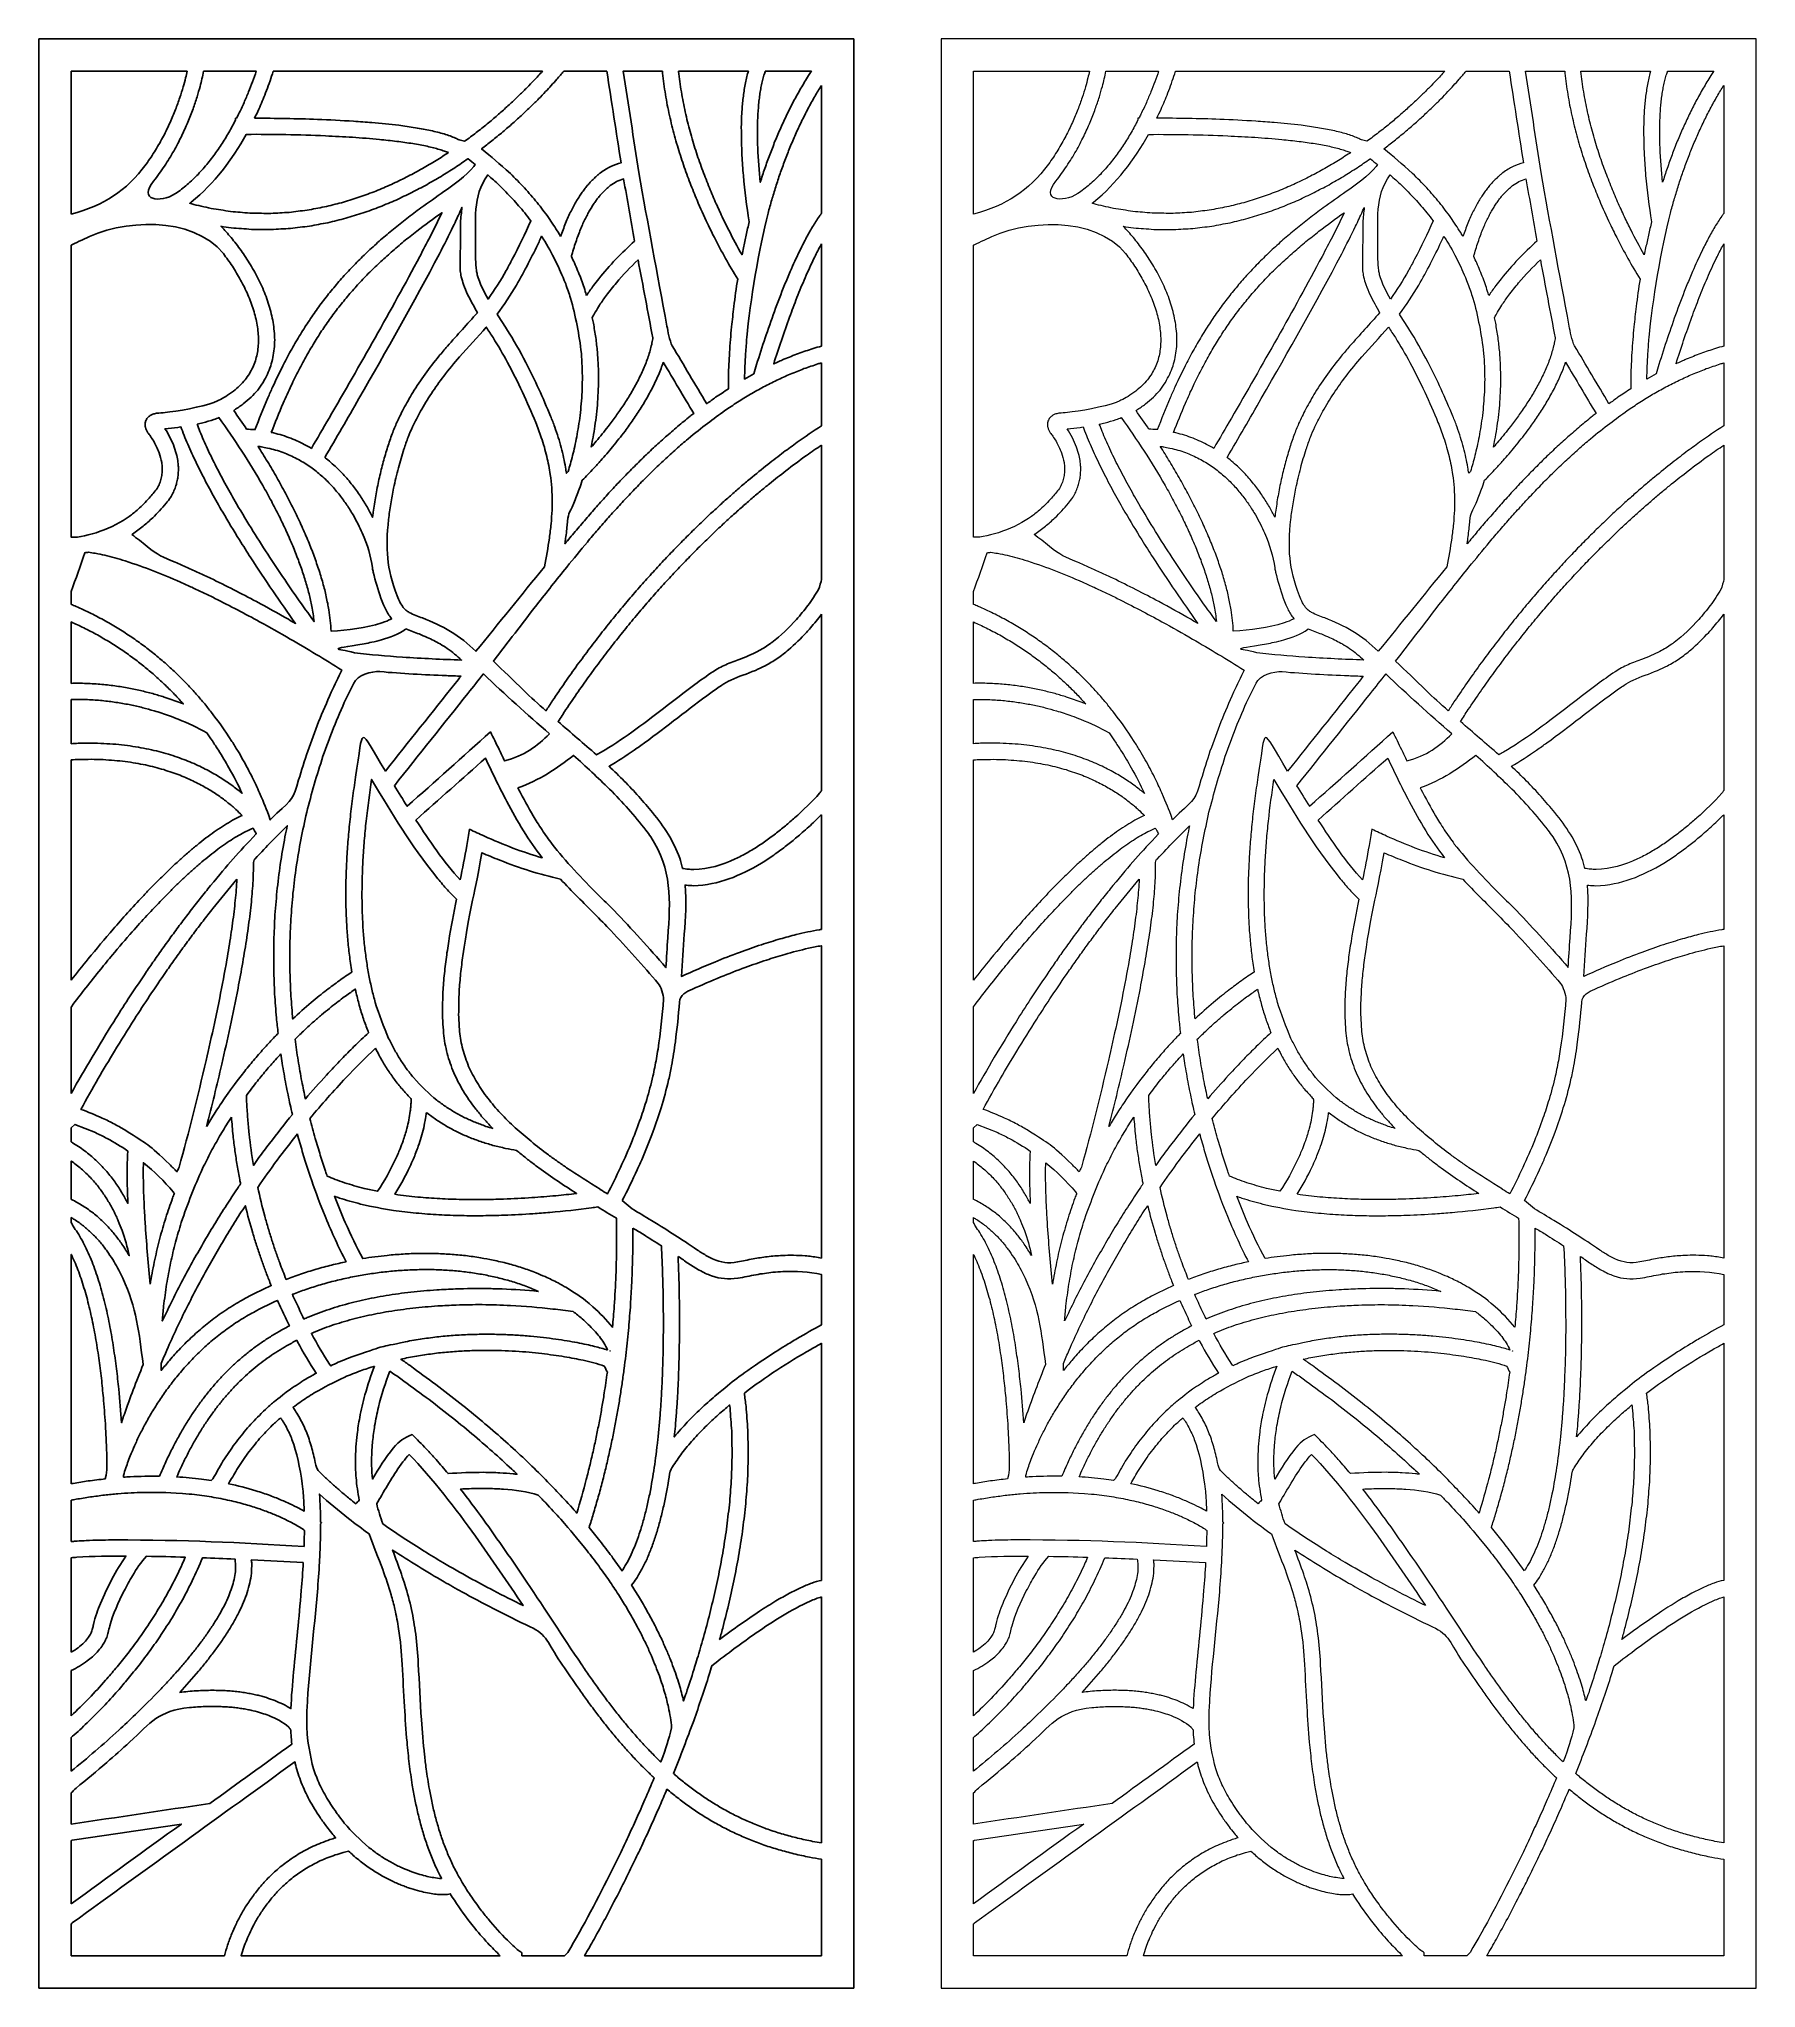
# Model space of a CAD drawing. Header units: centimetres. Extents: x 11.4 to 34.1, y -13.2 to 12.5.
import ezdxf

# ---------------------------------------------------------------- set-up
doc = ezdxf.new("R2010")
doc.units = ezdxf.units.CM
doc.header["$MEASUREMENT"] = 0
doc.layers.add('layer 1', color=7, linetype='Continuous')

msp = doc.modelspace()

# ---------------------------------------------------------------- linework, layer by layer
at = {"layer": 'layer 1', "color": 177}
for points, knots in [([(22.13631, -13.24016), (18.5475, -13.24016), (14.9587, -13.24016), (11.36989, -13.24016), (11.36989, -13.24016), (11.36989, -4.65901), (11.36989, 3.92215), (11.36989, 12.5033), (11.36989, 12.5033), (14.9587, 12.5033), (18.5475, 12.5033), (22.13631, 12.5033), (22.13631, 12.5033), (22.13631, 3.92215), (22.13631, -4.65901), (22.13631, -13.24016)], [0, 0, 0, 0, 0.2, 0.2, 0.2, 0.2, 0.4, 0.4, 0.4, 0.4, 0.6, 0.6, 0.6, 0.6, 1, 1, 1, 1]), ([(11.79628, 10.18821), (12.2315, 10.30995), (12.51595, 10.48944), (12.78672, 10.84969), (12.78672, 10.84969), (12.80812, 10.88061), (12.82952, 10.91153), (12.85093, 10.94245), (12.85093, 10.94245), (12.87072, 10.97345), (12.89051, 11.00444), (12.91031, 11.03543), (12.91031, 11.03543), (12.92855, 11.06634), (12.94679, 11.09725), (12.96503, 11.12815), (12.96503, 11.12815), (12.98177, 11.15881), (12.99852, 11.18946), (13.01526, 11.22012), (13.01526, 11.22012), (13.03056, 11.25036), (13.04586, 11.2806), (13.06116, 11.31084), (13.06116, 11.31084), (13.07508, 11.34051), (13.089, 11.37017), (13.10291, 11.39983), (13.10291, 11.39983), (13.1155, 11.42876), (13.12809, 11.45768), (13.14068, 11.4866), (13.14068, 11.4866), (13.15199, 11.51462), (13.16331, 11.54263), (13.17462, 11.57065), (13.17462, 11.57065), (13.19368, 11.6233), (13.21273, 11.67595), (13.23178, 11.7286), (13.23178, 11.7286), (13.24644, 11.77563), (13.2611, 11.82267), (13.27576, 11.8697), (13.27576, 11.8697), (13.28651, 11.90979), (13.29726, 11.94989), (13.308, 11.98998), (13.308, 11.98998), (13.31489, 12.01892), (13.32167, 12.04786), (13.32797, 12.07691), (13.32797, 12.07691), (12.81741, 12.07691), (12.30685, 12.07691), (11.79628, 12.07691), (11.79628, 12.07691), (11.79628, 11.44734), (11.79628, 10.81777), (11.79628, 10.18821)], [0, 0, 0, 0, 0.0625, 0.0625, 0.0625, 0.0625, 0.125, 0.125, 0.125, 0.125, 0.1875, 0.1875, 0.1875, 0.1875, 0.25, 0.25, 0.25, 0.25, 0.3125, 0.3125, 0.3125, 0.3125, 0.375, 0.375, 0.375, 0.375, 0.4375, 0.4375, 0.4375, 0.4375, 0.5, 0.5, 0.5, 0.5, 0.5625, 0.5625, 0.5625, 0.5625, 0.625, 0.625, 0.625, 0.625, 0.6875, 0.6875, 0.6875, 0.6875, 0.75, 0.75, 0.75, 0.75, 0.8125, 0.8125, 0.8125, 0.8125, 0.875, 0.875, 0.875, 0.875, 1, 1, 1, 1]), ([(13.17466, 10.46091), (13.20088, 10.4799), (13.22711, 10.49889), (13.25333, 10.51787), (13.25333, 10.51787), (13.27859, 10.53845), (13.30386, 10.55902), (13.32912, 10.5796), (13.32912, 10.5796), (13.35342, 10.60161), (13.37772, 10.62361), (13.40202, 10.64562), (13.40202, 10.64562), (13.42535, 10.6689), (13.44868, 10.69217), (13.47201, 10.71545), (13.47201, 10.71545), (13.49436, 10.73983), (13.51671, 10.76421), (13.53906, 10.78859), (13.53906, 10.78859), (13.56042, 10.81391), (13.58179, 10.83922), (13.60315, 10.86454), (13.60315, 10.86454), (13.62353, 10.89062), (13.6439, 10.9167), (13.66428, 10.94278), (13.66428, 10.94278), (13.68366, 10.96944), (13.70304, 10.99611), (13.72242, 11.02278), (13.72242, 11.02278), (13.7408, 11.04986), (13.75918, 11.07694), (13.77757, 11.10402), (13.77757, 11.10402), (13.79495, 11.13134), (13.81234, 11.15865), (13.82973, 11.18597), (13.82973, 11.18597), (13.84612, 11.21335), (13.86251, 11.24072), (13.8789, 11.2681), (13.8789, 11.2681), (13.8943, 11.29536), (13.90969, 11.32262), (13.92509, 11.34987), (13.92509, 11.34987), (13.93964, 11.37783), (13.95419, 11.40578), (13.96874, 11.43373), (13.96874, 11.43373), (13.96874, 11.44094), (13.96874, 11.44814), (13.96874, 11.45535), (13.96874, 11.45535), (13.97251, 11.45539), (13.97628, 11.45542), (13.98005, 11.45546), (13.98005, 11.45546), (13.98955, 11.47371), (13.99906, 11.49197), (14.00856, 11.51022), (14.00856, 11.51022), (14.03246, 11.56106), (14.05635, 11.6119), (14.08025, 11.66274), (14.08025, 11.66274), (14.10027, 11.70955), (14.12028, 11.75637), (14.1403, 11.80318), (14.1403, 11.80318), (14.17636, 11.89342), (14.21155, 11.98447), (14.24211, 12.07691), (14.24211, 12.07691), (14.00992, 12.07691), (13.77772, 12.07691), (13.54552, 12.07691), (13.54552, 12.07691), (13.5322, 12.01001), (13.51628, 11.94389), (13.49923, 11.87759), (13.49923, 11.87759), (13.48579, 11.83111), (13.47234, 11.78462), (13.4589, 11.73813), (13.4589, 11.73813), (13.44108, 11.68508), (13.42327, 11.63204), (13.40545, 11.579), (13.40545, 11.579), (13.39474, 11.55043), (13.38402, 11.52186), (13.37331, 11.49328), (13.37331, 11.49328), (13.3613, 11.46356), (13.3493, 11.43384), (13.33729, 11.40412), (13.33729, 11.40412), (13.32393, 11.37341), (13.31056, 11.34271), (13.2972, 11.312), (13.2972, 11.312), (13.28241, 11.28048), (13.26762, 11.24895), (13.25283, 11.21742), (13.25283, 11.21742), (13.23654, 11.18524), (13.22026, 11.15305), (13.20397, 11.12087), (13.20397, 11.12087), (13.18613, 11.08819), (13.16828, 11.05552), (13.15044, 11.02284), (13.15044, 11.02284), (13.13096, 10.98984), (13.11148, 10.95684), (13.09201, 10.92384), (13.09201, 10.92384), (13.07083, 10.89068), (13.04965, 10.85753), (13.02848, 10.82437), (13.02848, 10.82437), (13.00553, 10.79122), (12.98259, 10.75807), (12.95965, 10.72492), (12.95965, 10.72492), (12.93487, 10.69195), (12.91009, 10.65898), (12.8853, 10.62602), (12.8853, 10.62602), (12.67604, 10.37023), (12.96511, 10.33189), (13.17466, 10.46091)], [0, 0, 0, 0, 0.02857143, 0.02857143, 0.02857143, 0.02857143, 0.05714286, 0.05714286, 0.05714286, 0.05714286, 0.08571429, 0.08571429, 0.08571429, 0.08571429, 0.11428571, 0.11428571, 0.11428571, 0.11428571, 0.14285714, 0.14285714, 0.14285714, 0.14285714, 0.17142857, 0.17142857, 0.17142857, 0.17142857, 0.2, 0.2, 0.2, 0.2, 0.22857143, 0.22857143, 0.22857143, 0.22857143, 0.25714286, 0.25714286, 0.25714286, 0.25714286, 0.28571429, 0.28571429, 0.28571429, 0.28571429, 0.31428571, 0.31428571, 0.31428571, 0.31428571, 0.34285714, 0.34285714, 0.34285714, 0.34285714, 0.37142857, 0.37142857, 0.37142857, 0.37142857, 0.4, 0.4, 0.4, 0.4, 0.42857143, 0.42857143, 0.42857143, 0.42857143, 0.45714286, 0.45714286, 0.45714286, 0.45714286, 0.48571429, 0.48571429, 0.48571429, 0.48571429, 0.51428571, 0.51428571, 0.51428571, 0.51428571, 0.54285714, 0.54285714, 0.54285714, 0.54285714, 0.57142857, 0.57142857, 0.57142857, 0.57142857, 0.6, 0.6, 0.6, 0.6, 0.62857143, 0.62857143, 0.62857143, 0.62857143, 0.65714286, 0.65714286, 0.65714286, 0.65714286, 0.68571429, 0.68571429, 0.68571429, 0.68571429, 0.71428571, 0.71428571, 0.71428571, 0.71428571, 0.74285714, 0.74285714, 0.74285714, 0.74285714, 0.77142857, 0.77142857, 0.77142857, 0.77142857, 0.8, 0.8, 0.8, 0.8, 0.82857143, 0.82857143, 0.82857143, 0.82857143, 0.85714286, 0.85714286, 0.85714286, 0.85714286, 0.88571429, 0.88571429, 0.88571429, 0.88571429, 0.91428571, 0.91428571, 0.91428571, 0.91428571, 0.94285714, 0.94285714, 0.94285714, 0.94285714, 1, 1, 1, 1]), ([(14.21905, 11.45693), (14.496, 11.45654), (14.77267, 11.45103), (15.04949, 11.44144), (15.04949, 11.44144), (15.20889, 11.435), (15.368, 11.42702), (15.52725, 11.41727), (15.52725, 11.41727), (15.60823, 11.41124), (15.68921, 11.40521), (15.77019, 11.39917), (15.77019, 11.39917), (15.88826, 11.38855), (16.00583, 11.37659), (16.12359, 11.36291), (16.12359, 11.36291), (16.19697, 11.35252), (16.27034, 11.34213), (16.34371, 11.33174), (16.34371, 11.33174), (16.37818, 11.32576), (16.41265, 11.31978), (16.44711, 11.31379), (16.44711, 11.31379), (16.47982, 11.30723), (16.51252, 11.30067), (16.54523, 11.29411), (16.54523, 11.29411), (16.57598, 11.28692), (16.60673, 11.27973), (16.63749, 11.27254), (16.63749, 11.27254), (16.66611, 11.26466), (16.69474, 11.25677), (16.72337, 11.24889), (16.72337, 11.24889), (16.74974, 11.2402), (16.7761, 11.23151), (16.80247, 11.22283), (16.80247, 11.22283), (16.82647, 11.21317), (16.85048, 11.20351), (16.87449, 11.19385), (16.87449, 11.19385), (16.89069, 11.18567), (16.90688, 11.17748), (16.92307, 11.16929), (16.92307, 11.16929), (16.94662, 11.16341), (16.97016, 11.15752), (16.9937, 11.15164), (16.9937, 11.15164), (17.01999, 11.17075), (17.04628, 11.18985), (17.07257, 11.20896), (17.07257, 11.20896), (17.12219, 11.24735), (17.17182, 11.28574), (17.22144, 11.32413), (17.22144, 11.32413), (17.26799, 11.36226), (17.31454, 11.40038), (17.36108, 11.43851), (17.36108, 11.43851), (17.40444, 11.47595), (17.44781, 11.51339), (17.49117, 11.55083), (17.49117, 11.55083), (17.53125, 11.58718), (17.57133, 11.62353), (17.61141, 11.65987), (17.61141, 11.65987), (17.64811, 11.69471), (17.68481, 11.72954), (17.72151, 11.76437), (17.72151, 11.76437), (17.75473, 11.79727), (17.78796, 11.83017), (17.82118, 11.86308), (17.82118, 11.86308), (17.85082, 11.89363), (17.88046, 11.92418), (17.9101, 11.95473), (17.9101, 11.95473), (17.94754, 11.99546), (17.98498, 12.03618), (18.02242, 12.07691), (18.02242, 12.07691), (16.83679, 12.07691), (15.65117, 12.07691), (14.46554, 12.07691), (14.46554, 12.07691), (14.46223, 12.06602), (14.45887, 12.05515), (14.45545, 12.0443), (14.45545, 12.0443), (14.42742, 11.95852), (14.39684, 11.87415), (14.36456, 11.78985), (14.36456, 11.78985), (14.33579, 11.71784), (14.30591, 11.64669), (14.27484, 11.57563), (14.27484, 11.57563), (14.25625, 11.53606), (14.23765, 11.49649), (14.21905, 11.45693)], [0, 0, 0, 0, 0.03571429, 0.03571429, 0.03571429, 0.03571429, 0.07142857, 0.07142857, 0.07142857, 0.07142857, 0.10714286, 0.10714286, 0.10714286, 0.10714286, 0.14285714, 0.14285714, 0.14285714, 0.14285714, 0.17857143, 0.17857143, 0.17857143, 0.17857143, 0.21428571, 0.21428571, 0.21428571, 0.21428571, 0.25, 0.25, 0.25, 0.25, 0.28571429, 0.28571429, 0.28571429, 0.28571429, 0.32142857, 0.32142857, 0.32142857, 0.32142857, 0.35714286, 0.35714286, 0.35714286, 0.35714286, 0.39285714, 0.39285714, 0.39285714, 0.39285714, 0.42857143, 0.42857143, 0.42857143, 0.42857143, 0.46428571, 0.46428571, 0.46428571, 0.46428571, 0.5, 0.5, 0.5, 0.5, 0.53571429, 0.53571429, 0.53571429, 0.53571429, 0.57142857, 0.57142857, 0.57142857, 0.57142857, 0.60714286, 0.60714286, 0.60714286, 0.60714286, 0.64285714, 0.64285714, 0.64285714, 0.64285714, 0.67857143, 0.67857143, 0.67857143, 0.67857143, 0.71428571, 0.71428571, 0.71428571, 0.71428571, 0.75, 0.75, 0.75, 0.75, 0.78571429, 0.78571429, 0.78571429, 0.78571429, 0.82142857, 0.82142857, 0.82142857, 0.82142857, 0.85714286, 0.85714286, 0.85714286, 0.85714286, 0.89285714, 0.89285714, 0.89285714, 0.89285714, 0.92857143, 0.92857143, 0.92857143, 0.92857143, 1, 1, 1, 1]), ([(18.26371, 9.89473), (18.26851, 9.90897), (18.27331, 9.92321), (18.27812, 9.93745), (18.27812, 9.93745), (18.28939, 9.96771), (18.30067, 9.99798), (18.31194, 10.02825), (18.31194, 10.02825), (18.32353, 10.05651), (18.33512, 10.08477), (18.34671, 10.11303), (18.34671, 10.11303), (18.35858, 10.13936), (18.37045, 10.16569), (18.38231, 10.19202), (18.38231, 10.19202), (18.39441, 10.21649), (18.40652, 10.24095), (18.41862, 10.26542), (18.41862, 10.26542), (18.43091, 10.2881), (18.44321, 10.31077), (18.4555, 10.33345), (18.4555, 10.33345), (18.46795, 10.35441), (18.48039, 10.37536), (18.49284, 10.39631), (18.49284, 10.39631), (18.50539, 10.41561), (18.51795, 10.43491), (18.5305, 10.45421), (18.5305, 10.45421), (18.54312, 10.47192), (18.55574, 10.48963), (18.56835, 10.50734), (18.56835, 10.50734), (18.58099, 10.52353), (18.59363, 10.53972), (18.60627, 10.5559), (18.60627, 10.5559), (18.61889, 10.57063), (18.6315, 10.58536), (18.64411, 10.60009), (18.64411, 10.60009), (18.65665, 10.61342), (18.66919, 10.62675), (18.68173, 10.64009), (18.68173, 10.64009), (18.69415, 10.65209), (18.70657, 10.66409), (18.71899, 10.67609), (18.71899, 10.67609), (18.73124, 10.68682), (18.74348, 10.69755), (18.75573, 10.70829), (18.75573, 10.70829), (18.76774, 10.71781), (18.77976, 10.72733), (18.79178, 10.73686), (18.79178, 10.73686), (18.81491, 10.75255), (18.83804, 10.76824), (18.86118, 10.78392), (18.86118, 10.78392), (18.88272, 10.79557), (18.90426, 10.80722), (18.92581, 10.81887), (18.92581, 10.81887), (18.9698, 10.83852), (19.01443, 10.85626), (19.06198, 10.86526), (19.06198, 10.86526), (18.99924, 11.26914), (18.9365, 11.67302), (18.87376, 12.07691), (18.87376, 12.07691), (18.68438, 12.07691), (18.49499, 12.07691), (18.30561, 12.07691), (18.30561, 12.07691), (18.27546, 12.04113), (18.2449, 12.00574), (18.21408, 11.97042), (18.21408, 11.97042), (18.16422, 11.91618), (18.11437, 11.86194), (18.06451, 11.80771), (18.06451, 11.80771), (18.03391, 11.77617), (18.00331, 11.74463), (17.97271, 11.71309), (17.97271, 11.71309), (17.93845, 11.67916), (17.90419, 11.64523), (17.86992, 11.61129), (17.86992, 11.61129), (17.83209, 11.57539), (17.79426, 11.53948), (17.75642, 11.50357), (17.75642, 11.50357), (17.7151, 11.4661), (17.67378, 11.42863), (17.63246, 11.39116), (17.63246, 11.39116), (17.58775, 11.35255), (17.54303, 11.31394), (17.49832, 11.27533), (17.49832, 11.27533), (17.45029, 11.23599), (17.40227, 11.19666), (17.35424, 11.15732), (17.35424, 11.15732), (17.30875, 11.12213), (17.26325, 11.08693), (17.21776, 11.05174), (17.21776, 11.05174), (17.3556, 10.94231), (17.44868, 10.86236), (17.59875, 10.72755), (17.59875, 10.72755), (17.66124, 10.66391), (17.72372, 10.60027), (17.78621, 10.53663), (17.78621, 10.53663), (17.84216, 10.47185), (17.89811, 10.40707), (17.95406, 10.34229), (17.95406, 10.34229), (18.00376, 10.2766), (18.05346, 10.21092), (18.10316, 10.14523), (18.10316, 10.14523), (18.1469, 10.07888), (18.19064, 10.01253), (18.23438, 9.94618), (18.23438, 9.94618), (18.24415, 9.92903), (18.25393, 9.91188), (18.26371, 9.89473)], [0, 0, 0, 0, 0.02777778, 0.02777778, 0.02777778, 0.02777778, 0.05555556, 0.05555556, 0.05555556, 0.05555556, 0.08333333, 0.08333333, 0.08333333, 0.08333333, 0.11111111, 0.11111111, 0.11111111, 0.11111111, 0.13888889, 0.13888889, 0.13888889, 0.13888889, 0.16666667, 0.16666667, 0.16666667, 0.16666667, 0.19444444, 0.19444444, 0.19444444, 0.19444444, 0.22222222, 0.22222222, 0.22222222, 0.22222222, 0.25, 0.25, 0.25, 0.25, 0.27777778, 0.27777778, 0.27777778, 0.27777778, 0.30555556, 0.30555556, 0.30555556, 0.30555556, 0.33333333, 0.33333333, 0.33333333, 0.33333333, 0.36111111, 0.36111111, 0.36111111, 0.36111111, 0.38888889, 0.38888889, 0.38888889, 0.38888889, 0.41666667, 0.41666667, 0.41666667, 0.41666667, 0.44444444, 0.44444444, 0.44444444, 0.44444444, 0.47222222, 0.47222222, 0.47222222, 0.47222222, 0.5, 0.5, 0.5, 0.5, 0.52777778, 0.52777778, 0.52777778, 0.52777778, 0.55555556, 0.55555556, 0.55555556, 0.55555556, 0.58333333, 0.58333333, 0.58333333, 0.58333333, 0.61111111, 0.61111111, 0.61111111, 0.61111111, 0.63888889, 0.63888889, 0.63888889, 0.63888889, 0.66666667, 0.66666667, 0.66666667, 0.66666667, 0.69444444, 0.69444444, 0.69444444, 0.69444444, 0.72222222, 0.72222222, 0.72222222, 0.72222222, 0.75, 0.75, 0.75, 0.75, 0.77777778, 0.77777778, 0.77777778, 0.77777778, 0.80555556, 0.80555556, 0.80555556, 0.80555556, 0.83333333, 0.83333333, 0.83333333, 0.83333333, 0.86111111, 0.86111111, 0.86111111, 0.86111111, 0.88888889, 0.88888889, 0.88888889, 0.88888889, 0.91666667, 0.91666667, 0.91666667, 0.91666667, 0.94444444, 0.94444444, 0.94444444, 0.94444444, 1, 1, 1, 1]), ([(20.48108, 8.05217), (20.48404, 8.15582), (20.48896, 8.25914), (20.49491, 8.36268), (20.49491, 8.36268), (20.50261, 8.47567), (20.51175, 8.58828), (20.52202, 8.70107), (20.52202, 8.70107), (20.53182, 8.79), (20.54162, 8.87892), (20.55141, 8.96785), (20.55141, 8.96785), (20.56731, 9.08976), (20.58384, 9.21136), (20.60335, 9.33276), (20.60335, 9.33276), (20.49101, 9.51007), (20.39082, 9.69498), (20.2947, 9.88145), (20.2947, 9.88145), (20.26472, 9.94243), (20.23474, 10.0034), (20.20475, 10.06437), (20.20475, 10.06437), (20.15688, 10.16681), (20.11076, 10.26955), (20.06589, 10.37335), (20.06589, 10.37335), (20.0354, 10.44883), (20.00491, 10.52431), (19.97442, 10.59979), (19.97442, 10.59979), (19.9596, 10.63935), (19.94479, 10.67892), (19.92998, 10.71848), (19.92998, 10.71848), (19.91559, 10.75916), (19.90121, 10.79984), (19.88683, 10.84053), (19.88683, 10.84053), (19.87299, 10.88225), (19.85914, 10.92398), (19.8453, 10.96571), (19.8453, 10.96571), (19.8321, 11.0084), (19.81891, 11.0511), (19.80571, 11.0938), (19.80571, 11.0938), (19.79327, 11.13739), (19.78083, 11.18098), (19.76839, 11.22458), (19.76839, 11.22458), (19.75681, 11.269), (19.74523, 11.31342), (19.73365, 11.35784), (19.73365, 11.35784), (19.72304, 11.40301), (19.71244, 11.44818), (19.70183, 11.49335), (19.70183, 11.49335), (19.69231, 11.5392), (19.68278, 11.58505), (19.67326, 11.6309), (19.67326, 11.6309), (19.66493, 11.67735), (19.65659, 11.72381), (19.64826, 11.77026), (19.64826, 11.77026), (19.64123, 11.81725), (19.6342, 11.86424), (19.62717, 11.91123), (19.62717, 11.91123), (19.62156, 11.95868), (19.61594, 12.00612), (19.61033, 12.05357), (19.61033, 12.05357), (19.60966, 12.06135), (19.609, 12.06913), (19.60833, 12.07691), (19.60833, 12.07691), (19.43539, 12.07691), (19.26245, 12.07691), (19.08951, 12.07691), (19.08951, 12.07691), (19.15885, 11.63053), (19.22819, 11.18416), (19.29753, 10.73778), (19.29753, 10.73778), (19.41624, 10.06116), (19.53503, 9.42027), (19.66854, 8.71169), (19.66854, 8.71169), (19.68033, 8.64914), (19.70083, 8.51458), (19.73834, 8.45141), (19.73834, 8.45141), (19.88997, 8.19603), (20.0416, 7.94065), (20.19324, 7.68526), (20.19324, 7.68526), (20.23271, 7.71357), (20.27218, 7.74188), (20.31165, 7.77018), (20.31165, 7.77018), (20.36772, 7.80752), (20.42379, 7.84485), (20.47986, 7.88218), (20.47986, 7.88218), (20.47978, 7.93886), (20.47995, 7.99543), (20.48108, 8.05217)], [0, 0, 0, 0, 0.03448276, 0.03448276, 0.03448276, 0.03448276, 0.06896552, 0.06896552, 0.06896552, 0.06896552, 0.10344828, 0.10344828, 0.10344828, 0.10344828, 0.13793103, 0.13793103, 0.13793103, 0.13793103, 0.17241379, 0.17241379, 0.17241379, 0.17241379, 0.20689655, 0.20689655, 0.20689655, 0.20689655, 0.24137931, 0.24137931, 0.24137931, 0.24137931, 0.27586207, 0.27586207, 0.27586207, 0.27586207, 0.31034483, 0.31034483, 0.31034483, 0.31034483, 0.34482759, 0.34482759, 0.34482759, 0.34482759, 0.37931034, 0.37931034, 0.37931034, 0.37931034, 0.4137931, 0.4137931, 0.4137931, 0.4137931, 0.44827586, 0.44827586, 0.44827586, 0.44827586, 0.48275862, 0.48275862, 0.48275862, 0.48275862, 0.51724138, 0.51724138, 0.51724138, 0.51724138, 0.55172414, 0.55172414, 0.55172414, 0.55172414, 0.5862069, 0.5862069, 0.5862069, 0.5862069, 0.62068966, 0.62068966, 0.62068966, 0.62068966, 0.65517241, 0.65517241, 0.65517241, 0.65517241, 0.68965517, 0.68965517, 0.68965517, 0.68965517, 0.72413793, 0.72413793, 0.72413793, 0.72413793, 0.75862069, 0.75862069, 0.75862069, 0.75862069, 0.79310345, 0.79310345, 0.79310345, 0.79310345, 0.82758621, 0.82758621, 0.82758621, 0.82758621, 0.86206897, 0.86206897, 0.86206897, 0.86206897, 0.89655172, 0.89655172, 0.89655172, 0.89655172, 0.93103448, 0.93103448, 0.93103448, 0.93103448, 1, 1, 1, 1]), ([(19.8223, 12.07691), (19.82235, 12.07633), (19.8224, 12.07576), (19.82245, 12.07518), (19.82245, 12.07518), (19.8278, 12.02997), (19.83316, 11.98475), (19.83851, 11.93953), (19.83851, 11.93953), (19.84522, 11.89464), (19.85194, 11.84975), (19.85865, 11.80486), (19.85865, 11.80486), (19.86663, 11.76037), (19.87461, 11.71589), (19.88259, 11.6714), (19.88259, 11.6714), (19.89173, 11.6274), (19.90087, 11.5834), (19.91001, 11.5394), (19.91001, 11.5394), (19.92021, 11.49597), (19.93041, 11.45253), (19.94061, 11.4091), (19.94061, 11.4091), (19.95176, 11.36631), (19.96291, 11.32352), (19.97407, 11.28073), (19.97407, 11.28073), (19.98607, 11.23867), (19.99808, 11.1966), (20.01009, 11.15454), (20.01009, 11.15454), (20.02284, 11.11328), (20.03559, 11.07202), (20.04834, 11.03076), (20.04834, 11.03076), (20.06174, 10.99038), (20.07513, 10.95001), (20.08853, 10.90963), (20.08853, 10.90963), (20.10246, 10.87022), (20.11639, 10.83081), (20.13033, 10.79139), (20.13033, 10.79139), (20.15938, 10.71578), (20.18844, 10.64016), (20.2175, 10.56454), (20.2175, 10.56454), (20.24744, 10.49373), (20.27739, 10.42292), (20.30733, 10.3521), (20.30733, 10.3521), (20.33732, 10.28672), (20.3673, 10.22133), (20.39729, 10.15595), (20.39729, 10.15595), (20.42646, 10.09662), (20.45563, 10.03729), (20.48481, 9.97797), (20.48481, 9.97797), (20.54123, 9.86851), (20.59886, 9.76002), (20.66003, 9.65314), (20.66003, 9.65314), (20.66591, 9.68333), (20.67179, 9.71351), (20.67767, 9.7437), (20.67767, 9.7437), (20.68971, 9.80004), (20.70175, 9.85638), (20.71379, 9.91272), (20.71379, 9.91272), (20.72756, 9.97148), (20.74132, 10.03025), (20.75509, 10.08902), (20.75509, 10.08902), (20.72185, 10.29241), (20.69717, 10.49648), (20.67786, 10.70166), (20.67786, 10.70166), (20.67056, 10.78922), (20.66432, 10.87663), (20.6591, 10.96435), (20.6591, 10.96435), (20.65673, 11.02564), (20.65437, 11.08693), (20.652, 11.14822), (20.652, 11.14822), (20.65161, 11.21051), (20.65122, 11.27281), (20.65083, 11.33511), (20.65083, 11.33511), (20.65289, 11.3973), (20.65494, 11.45948), (20.65699, 11.52168), (20.65699, 11.52168), (20.65909, 11.55239), (20.66118, 11.5831), (20.66328, 11.61382), (20.66328, 11.61382), (20.66617, 11.6441), (20.66906, 11.67438), (20.67194, 11.70466), (20.67194, 11.70466), (20.6757, 11.73439), (20.67945, 11.76411), (20.68321, 11.79383), (20.68321, 11.79383), (20.68789, 11.82286), (20.69258, 11.8519), (20.69727, 11.88093), (20.69727, 11.88093), (20.70297, 11.90915), (20.70868, 11.93738), (20.71438, 11.9656), (20.71438, 11.9656), (20.72118, 11.99289), (20.72799, 12.02018), (20.73479, 12.04747), (20.73479, 12.04747), (20.73778, 12.05728), (20.74077, 12.06709), (20.74377, 12.07691), (20.74377, 12.07691), (20.43661, 12.07691), (20.12946, 12.07691), (19.8223, 12.07691)], [0, 0, 0, 0, 0.03030303, 0.03030303, 0.03030303, 0.03030303, 0.06060606, 0.06060606, 0.06060606, 0.06060606, 0.09090909, 0.09090909, 0.09090909, 0.09090909, 0.12121212, 0.12121212, 0.12121212, 0.12121212, 0.15151515, 0.15151515, 0.15151515, 0.15151515, 0.18181818, 0.18181818, 0.18181818, 0.18181818, 0.21212121, 0.21212121, 0.21212121, 0.21212121, 0.24242424, 0.24242424, 0.24242424, 0.24242424, 0.27272727, 0.27272727, 0.27272727, 0.27272727, 0.3030303, 0.3030303, 0.3030303, 0.3030303, 0.33333333, 0.33333333, 0.33333333, 0.33333333, 0.36363636, 0.36363636, 0.36363636, 0.36363636, 0.39393939, 0.39393939, 0.39393939, 0.39393939, 0.42424242, 0.42424242, 0.42424242, 0.42424242, 0.45454545, 0.45454545, 0.45454545, 0.45454545, 0.48484848, 0.48484848, 0.48484848, 0.48484848, 0.51515152, 0.51515152, 0.51515152, 0.51515152, 0.54545455, 0.54545455, 0.54545455, 0.54545455, 0.57575758, 0.57575758, 0.57575758, 0.57575758, 0.60606061, 0.60606061, 0.60606061, 0.60606061, 0.63636364, 0.63636364, 0.63636364, 0.63636364, 0.66666667, 0.66666667, 0.66666667, 0.66666667, 0.6969697, 0.6969697, 0.6969697, 0.6969697, 0.72727273, 0.72727273, 0.72727273, 0.72727273, 0.75757576, 0.75757576, 0.75757576, 0.75757576, 0.78787879, 0.78787879, 0.78787879, 0.78787879, 0.81818182, 0.81818182, 0.81818182, 0.81818182, 0.84848485, 0.84848485, 0.84848485, 0.84848485, 0.87878788, 0.87878788, 0.87878788, 0.87878788, 0.90909091, 0.90909091, 0.90909091, 0.90909091, 0.93939394, 0.93939394, 0.93939394, 0.93939394, 1, 1, 1, 1]), ([(21.70991, 11.89096), (21.6804, 11.84223), (21.65089, 11.79349), (21.62138, 11.74475), (21.62138, 11.74475), (21.59108, 11.69001), (21.56077, 11.63527), (21.53046, 11.58052), (21.53046, 11.58052), (21.50217, 11.52473), (21.47389, 11.46894), (21.4456, 11.41315), (21.4456, 11.41315), (21.41927, 11.35651), (21.39293, 11.29988), (21.3666, 11.24324), (21.3666, 11.24324), (21.34216, 11.18596), (21.31772, 11.12868), (21.29328, 11.07141), (21.29328, 11.07141), (21.27066, 11.01369), (21.24804, 10.95597), (21.22543, 10.89826), (21.22543, 10.89826), (21.20457, 10.84031), (21.18371, 10.78236), (21.16285, 10.72441), (21.16285, 10.72441), (21.14368, 10.66643), (21.12451, 10.60845), (21.10534, 10.55047), (21.10534, 10.55047), (21.08779, 10.49267), (21.07024, 10.43487), (21.05269, 10.37707), (21.05269, 10.37707), (21.03669, 10.31965), (21.0207, 10.26223), (21.0047, 10.2048), (21.0047, 10.2048), (20.88655, 9.74215), (20.76597, 9.02919), (20.72337, 8.56134), (20.72337, 8.56134), (20.71815, 8.49066), (20.71292, 8.41999), (20.70769, 8.34931), (20.70769, 8.34931), (20.70123, 8.2369), (20.69538, 8.12443), (20.69347, 8.01185), (20.69347, 8.01185), (20.73482, 8.03501), (20.77617, 8.05818), (20.81752, 8.08134), (20.81752, 8.08134), (20.82926, 8.12156), (20.84107, 8.16175), (20.85317, 8.20187), (20.85317, 8.20187), (20.92519, 8.43768), (21.00393, 8.67094), (21.0878, 8.90282), (21.0878, 8.90282), (21.13143, 9.02077), (21.17642, 9.13791), (21.2231, 9.2547), (21.2231, 9.2547), (21.24813, 9.31457), (21.27316, 9.37444), (21.2982, 9.43431), (21.2982, 9.43431), (21.33714, 9.5229), (21.37711, 9.6106), (21.41862, 9.69803), (21.41862, 9.69803), (21.44687, 9.75363), (21.47512, 9.80923), (21.50337, 9.86484), (21.50337, 9.86484), (21.5179, 9.8913), (21.53243, 9.91776), (21.54695, 9.94422), (21.54695, 9.94422), (21.56173, 9.9696), (21.57651, 9.99498), (21.59129, 10.02037), (21.59129, 10.02037), (21.60632, 10.04453), (21.62135, 10.06869), (21.63638, 10.09285), (21.63638, 10.09285), (21.65167, 10.11566), (21.66696, 10.13847), (21.68225, 10.16128), (21.68225, 10.16128), (21.69147, 10.1739), (21.70069, 10.18653), (21.70991, 10.19916), (21.70991, 10.19916), (21.70991, 10.76309), (21.70991, 11.32703), (21.70991, 11.89096)], [0, 0, 0, 0, 0.03703704, 0.03703704, 0.03703704, 0.03703704, 0.07407407, 0.07407407, 0.07407407, 0.07407407, 0.11111111, 0.11111111, 0.11111111, 0.11111111, 0.14814815, 0.14814815, 0.14814815, 0.14814815, 0.18518519, 0.18518519, 0.18518519, 0.18518519, 0.22222222, 0.22222222, 0.22222222, 0.22222222, 0.25925926, 0.25925926, 0.25925926, 0.25925926, 0.2962963, 0.2962963, 0.2962963, 0.2962963, 0.33333333, 0.33333333, 0.33333333, 0.33333333, 0.37037037, 0.37037037, 0.37037037, 0.37037037, 0.40740741, 0.40740741, 0.40740741, 0.40740741, 0.44444444, 0.44444444, 0.44444444, 0.44444444, 0.48148148, 0.48148148, 0.48148148, 0.48148148, 0.51851852, 0.51851852, 0.51851852, 0.51851852, 0.55555556, 0.55555556, 0.55555556, 0.55555556, 0.59259259, 0.59259259, 0.59259259, 0.59259259, 0.62962963, 0.62962963, 0.62962963, 0.62962963, 0.66666667, 0.66666667, 0.66666667, 0.66666667, 0.7037037, 0.7037037, 0.7037037, 0.7037037, 0.74074074, 0.74074074, 0.74074074, 0.74074074, 0.77777778, 0.77777778, 0.77777778, 0.77777778, 0.81481481, 0.81481481, 0.81481481, 0.81481481, 0.85185185, 0.85185185, 0.85185185, 0.85185185, 0.88888889, 0.88888889, 0.88888889, 0.88888889, 0.92592593, 0.92592593, 0.92592593, 0.92592593, 1, 1, 1, 1]), ([(20.96792, 12.07691), (20.96557, 12.07057), (20.96322, 12.06424), (20.96086, 12.05791), (20.96086, 12.05791), (20.95402, 12.03546), (20.94717, 12.013), (20.94032, 11.99055), (20.94032, 11.99055), (20.93435, 11.96659), (20.92838, 11.94264), (20.92241, 11.91868), (20.92241, 11.91868), (20.91729, 11.89339), (20.91218, 11.8681), (20.90707, 11.84281), (20.90707, 11.84281), (20.9028, 11.81636), (20.89853, 11.78991), (20.89426, 11.76347), (20.89426, 11.76347), (20.8908, 11.73604), (20.88733, 11.70861), (20.88387, 11.68118), (20.88387, 11.68118), (20.88117, 11.65293), (20.87848, 11.62468), (20.87578, 11.59644), (20.87578, 11.59644), (20.87252, 11.53816), (20.86926, 11.47988), (20.866, 11.4216), (20.866, 11.4216), (20.86526, 11.36201), (20.86453, 11.30242), (20.86379, 11.24283), (20.86379, 11.24283), (20.86517, 11.1832), (20.86656, 11.12356), (20.86794, 11.06393), (20.86794, 11.06393), (20.8749, 10.91245), (20.88516, 10.76162), (20.90085, 10.61079), (20.90085, 10.61079), (20.921, 10.67186), (20.94115, 10.73292), (20.96131, 10.79399), (20.96131, 10.79399), (20.98282, 10.85375), (21.00433, 10.91351), (21.02584, 10.97327), (21.02584, 10.97327), (21.04921, 11.0329), (21.07257, 11.09252), (21.09594, 11.15215), (21.09594, 11.15215), (21.12124, 11.21145), (21.14654, 11.27074), (21.17184, 11.33004), (21.17184, 11.33004), (21.19916, 11.3888), (21.22648, 11.44756), (21.2538, 11.50632), (21.2538, 11.50632), (21.28322, 11.56434), (21.31264, 11.62237), (21.34206, 11.68039), (21.34206, 11.68039), (21.37366, 11.73747), (21.40527, 11.79455), (21.43687, 11.85164), (21.43687, 11.85164), (21.47074, 11.90757), (21.50461, 11.96351), (21.53847, 12.01945), (21.53847, 12.01945), (21.55118, 12.0386), (21.56389, 12.05775), (21.5766, 12.07691), (21.5766, 12.07691), (21.37371, 12.07691), (21.17082, 12.07691), (20.96792, 12.07691)], [0, 0, 0, 0, 0.04545455, 0.04545455, 0.04545455, 0.04545455, 0.09090909, 0.09090909, 0.09090909, 0.09090909, 0.13636364, 0.13636364, 0.13636364, 0.13636364, 0.18181818, 0.18181818, 0.18181818, 0.18181818, 0.22727273, 0.22727273, 0.22727273, 0.22727273, 0.27272727, 0.27272727, 0.27272727, 0.27272727, 0.31818182, 0.31818182, 0.31818182, 0.31818182, 0.36363636, 0.36363636, 0.36363636, 0.36363636, 0.40909091, 0.40909091, 0.40909091, 0.40909091, 0.45454545, 0.45454545, 0.45454545, 0.45454545, 0.5, 0.5, 0.5, 0.5, 0.54545455, 0.54545455, 0.54545455, 0.54545455, 0.59090909, 0.59090909, 0.59090909, 0.59090909, 0.63636364, 0.63636364, 0.63636364, 0.63636364, 0.68181818, 0.68181818, 0.68181818, 0.68181818, 0.72727273, 0.72727273, 0.72727273, 0.72727273, 0.77272727, 0.77272727, 0.77272727, 0.77272727, 0.81818182, 0.81818182, 0.81818182, 0.81818182, 0.86363636, 0.86363636, 0.86363636, 0.86363636, 0.90909091, 0.90909091, 0.90909091, 0.90909091, 1, 1, 1, 1]), ([(16.77937, 11.00232), (16.76266, 11.00904), (16.74596, 11.01576), (16.72925, 11.02248), (16.72925, 11.02248), (16.70672, 11.0299), (16.68419, 11.03732), (16.66166, 11.04475), (16.66166, 11.04475), (16.63607, 11.0518), (16.61048, 11.05885), (16.58489, 11.0659), (16.58489, 11.0659), (16.55659, 11.07251), (16.52829, 11.07913), (16.49999, 11.08574), (16.49999, 11.08574), (16.46929, 11.0919), (16.4386, 11.09806), (16.40791, 11.10421), (16.40791, 11.10421), (16.37512, 11.10991), (16.34233, 11.1156), (16.30954, 11.12129), (16.30954, 11.12129), (16.2388, 11.1313), (16.16806, 11.14132), (16.09731, 11.15133), (16.09731, 11.15133), (16.02147, 11.1596), (15.94562, 11.16788), (15.86977, 11.17615), (15.86977, 11.17615), (15.75097, 11.18685), (15.6323, 11.19623), (15.51332, 11.20453), (15.51332, 11.20453), (15.39449, 11.2118), (15.27574, 11.21818), (15.15684, 11.22373), (15.15684, 11.22373), (14.80811, 11.23782), (14.45889, 11.24595), (14.10985, 11.24348), (14.10985, 11.24348), (13.91893, 10.90547), (13.68699, 10.59609), (13.38326, 10.34874), (13.38326, 10.34874), (13.37611, 10.34356), (13.36895, 10.33838), (13.3618, 10.3332), (13.3618, 10.3332), (13.37975, 10.32786), (13.3977, 10.32253), (13.41565, 10.3172), (13.41565, 10.3172), (13.50292, 10.29786), (13.5902, 10.27852), (13.67748, 10.25918), (13.67748, 10.25918), (13.76317, 10.24646), (13.84886, 10.23375), (13.93455, 10.22103), (13.93455, 10.22103), (14.01861, 10.21452), (14.10266, 10.20801), (14.18672, 10.2015), (14.18672, 10.2015), (14.26907, 10.20078), (14.35143, 10.20007), (14.43378, 10.19935), (14.43378, 10.19935), (14.51438, 10.20403), (14.59497, 10.20871), (14.67556, 10.21339), (14.67556, 10.21339), (14.75432, 10.22306), (14.83309, 10.23273), (14.91185, 10.2424), (14.91185, 10.2424), (14.9887, 10.25668), (15.06556, 10.27095), (15.14241, 10.28522), (15.14241, 10.28522), (15.21728, 10.30369), (15.29214, 10.32217), (15.367, 10.34064), (15.367, 10.34064), (15.43979, 10.36293), (15.51258, 10.38521), (15.58536, 10.40749), (15.58536, 10.40749), (15.65597, 10.43318), (15.72659, 10.45888), (15.7972, 10.48457), (15.7972, 10.48457), (15.86555, 10.51327), (15.93389, 10.54198), (16.00224, 10.57068), (16.00224, 10.57068), (16.06822, 10.602), (16.13419, 10.63331), (16.20017, 10.66462), (16.20017, 10.66462), (16.26368, 10.69814), (16.32719, 10.73166), (16.39069, 10.76517), (16.39069, 10.76517), (16.45163, 10.80049), (16.51257, 10.8358), (16.5735, 10.87111), (16.5735, 10.87111), (16.63177, 10.90781), (16.69003, 10.94451), (16.74829, 10.98122), (16.74829, 10.98122), (16.75865, 10.98825), (16.76901, 10.99528), (16.77937, 11.00232)], [0, 0, 0, 0, 0.03225806, 0.03225806, 0.03225806, 0.03225806, 0.06451613, 0.06451613, 0.06451613, 0.06451613, 0.09677419, 0.09677419, 0.09677419, 0.09677419, 0.12903226, 0.12903226, 0.12903226, 0.12903226, 0.16129032, 0.16129032, 0.16129032, 0.16129032, 0.19354839, 0.19354839, 0.19354839, 0.19354839, 0.22580645, 0.22580645, 0.22580645, 0.22580645, 0.25806452, 0.25806452, 0.25806452, 0.25806452, 0.29032258, 0.29032258, 0.29032258, 0.29032258, 0.32258065, 0.32258065, 0.32258065, 0.32258065, 0.35483871, 0.35483871, 0.35483871, 0.35483871, 0.38709677, 0.38709677, 0.38709677, 0.38709677, 0.41935484, 0.41935484, 0.41935484, 0.41935484, 0.4516129, 0.4516129, 0.4516129, 0.4516129, 0.48387097, 0.48387097, 0.48387097, 0.48387097, 0.51612903, 0.51612903, 0.51612903, 0.51612903, 0.5483871, 0.5483871, 0.5483871, 0.5483871, 0.58064516, 0.58064516, 0.58064516, 0.58064516, 0.61290323, 0.61290323, 0.61290323, 0.61290323, 0.64516129, 0.64516129, 0.64516129, 0.64516129, 0.67741935, 0.67741935, 0.67741935, 0.67741935, 0.70967742, 0.70967742, 0.70967742, 0.70967742, 0.74193548, 0.74193548, 0.74193548, 0.74193548, 0.77419355, 0.77419355, 0.77419355, 0.77419355, 0.80645161, 0.80645161, 0.80645161, 0.80645161, 0.83870968, 0.83870968, 0.83870968, 0.83870968, 0.87096774, 0.87096774, 0.87096774, 0.87096774, 0.90322581, 0.90322581, 0.90322581, 0.90322581, 0.93548387, 0.93548387, 0.93548387, 0.93548387, 1, 1, 1, 1]), ([(13.94337, 7.59608), (14.0012, 7.51481), (14.05819, 7.4331), (14.11451, 7.35068), (14.11451, 7.35068), (14.14964, 7.3483), (14.18477, 7.34593), (14.2199, 7.34355), (14.2199, 7.34355), (14.22147, 7.34333), (14.22304, 7.34312), (14.22461, 7.34291), (14.22461, 7.34291), (14.27832, 7.48419), (14.33473, 7.62435), (14.39437, 7.76324), (14.39437, 7.76324), (14.41485, 7.81072), (14.43605, 7.85789), (14.45702, 7.90515), (14.45702, 7.90515), (14.5075, 8.01403), (14.55948, 8.12144), (14.61371, 8.2285), (14.61371, 8.2285), (14.63183, 8.26272), (14.64995, 8.29693), (14.66807, 8.33114), (14.66807, 8.33114), (14.68658, 8.36454), (14.70508, 8.39795), (14.72358, 8.43135), (14.72358, 8.43135), (14.74249, 8.46398), (14.76139, 8.4966), (14.78029, 8.52923), (14.78029, 8.52923), (14.7996, 8.56111), (14.81892, 8.59298), (14.83823, 8.62486), (14.83823, 8.62486), (14.85798, 8.65602), (14.87772, 8.68717), (14.89746, 8.71833), (14.89746, 8.71833), (14.91765, 8.7488), (14.93783, 8.77927), (14.95802, 8.80973), (14.95802, 8.80973), (14.97866, 8.83954), (14.9993, 8.86935), (15.01995, 8.89915), (15.01995, 8.89915), (15.04106, 8.92833), (15.06218, 8.9575), (15.08329, 8.98668), (15.08329, 8.98668), (15.10489, 9.01525), (15.12649, 9.04382), (15.14809, 9.07239), (15.14809, 9.07239), (15.17019, 9.10039), (15.19229, 9.12839), (15.21439, 9.15639), (15.21439, 9.15639), (15.23701, 9.18385), (15.25962, 9.21131), (15.28223, 9.23876), (15.28223, 9.23876), (15.30537, 9.26571), (15.32851, 9.29265), (15.35165, 9.31959), (15.35165, 9.31959), (15.37533, 9.34605), (15.39901, 9.37251), (15.42268, 9.39897), (15.42268, 9.39897), (15.47171, 9.45055), (15.52074, 9.50214), (15.56977, 9.55372), (15.56977, 9.55372), (15.62112, 9.60373), (15.67246, 9.65375), (15.72381, 9.70376), (15.72381, 9.70376), (15.77757, 9.75246), (15.83134, 9.80115), (15.88511, 9.84984), (15.88511, 9.84984), (15.94141, 9.89746), (15.99771, 9.94509), (16.054, 9.99271), (16.054, 9.99271), (16.11294, 10.03952), (16.17188, 10.08633), (16.23082, 10.13313), (16.23082, 10.13313), (16.29252, 10.17939), (16.35421, 10.22564), (16.41591, 10.2719), (16.41591, 10.2719), (16.51704, 10.34477), (16.6187, 10.41653), (16.72171, 10.48673), (16.72171, 10.48673), (16.84327, 10.57003), (17.01915, 10.70224), (17.11685, 10.81921), (17.11685, 10.81921), (17.12341, 10.82731), (17.1303, 10.83575), (17.13564, 10.84472), (17.13564, 10.84472), (17.10381, 10.86999), (17.07199, 10.89525), (17.04016, 10.92052), (17.04016, 10.92052), (17.0398, 10.9207), (17.03944, 10.92088), (17.03908, 10.92106), (17.03908, 10.92106), (17.0385, 10.92063), (17.03792, 10.92021), (17.03734, 10.91978), (17.03734, 10.91978), (16.9799, 10.88078), (16.92246, 10.84178), (16.86502, 10.80278), (16.86502, 10.80278), (16.80462, 10.76473), (16.74421, 10.72668), (16.6838, 10.68862), (16.6838, 10.68862), (16.62052, 10.65195), (16.55723, 10.61527), (16.49394, 10.57859), (16.49394, 10.57859), (16.42785, 10.54372), (16.36176, 10.50884), (16.29567, 10.47396), (16.29567, 10.47396), (16.22687, 10.44131), (16.15807, 10.40865), (16.08927, 10.376), (16.08927, 10.376), (16.01784, 10.346), (15.94641, 10.316), (15.87497, 10.286), (15.87497, 10.286), (15.801, 10.25908), (15.72703, 10.23217), (15.65306, 10.20525), (15.65306, 10.20525), (15.57664, 10.18186), (15.50021, 10.15846), (15.42379, 10.13506), (15.42379, 10.13506), (15.34501, 10.11562), (15.26623, 10.09618), (15.18745, 10.07674), (15.18745, 10.07674), (15.10641, 10.06169), (15.02537, 10.04664), (14.94433, 10.0316), (14.94433, 10.0316), (14.86114, 10.02138), (14.77795, 10.01116), (14.69475, 10.00095), (14.69475, 10.00095), (14.60952, 9.996), (14.52428, 9.99105), (14.43904, 9.9861), (14.43904, 9.9861), (14.35187, 9.98686), (14.26471, 9.98762), (14.17755, 9.98837), (14.17755, 9.98837), (14.08858, 9.99527), (13.99961, 10.00216), (13.91064, 10.00905), (13.91064, 10.00905), (13.86524, 10.01578), (13.81984, 10.02252), (13.77444, 10.02926), (13.77444, 10.02926), (13.77568, 10.02806), (13.77691, 10.02686), (13.77815, 10.02566), (13.77815, 10.02566), (13.79996, 10.00248), (13.82177, 9.9793), (13.84358, 9.95613), (13.84358, 9.95613), (13.86555, 9.93082), (13.88751, 9.90551), (13.90947, 9.88021), (13.90947, 9.88021), (13.93137, 9.85293), (13.95327, 9.82565), (13.97517, 9.79836), (13.97517, 9.79836), (13.99678, 9.76927), (14.01839, 9.74017), (14.04001, 9.71107), (14.04001, 9.71107), (14.0611, 9.68032), (14.08218, 9.64957), (14.10327, 9.61882), (14.10327, 9.61882), (14.1236, 9.58658), (14.14393, 9.55434), (14.16426, 9.5221), (14.16426, 9.5221), (14.18359, 9.48852), (14.20291, 9.45495), (14.22224, 9.42138), (14.22224, 9.42138), (14.24031, 9.38663), (14.25839, 9.35189), (14.27646, 9.31715), (14.27646, 9.31715), (14.29303, 9.28139), (14.3096, 9.24563), (14.32617, 9.20987), (14.32617, 9.20987), (14.34098, 9.17325), (14.35579, 9.13663), (14.3706, 9.10001), (14.3706, 9.10001), (14.38338, 9.06268), (14.39617, 9.02535), (14.40895, 8.98802), (14.40895, 8.98802), (14.41943, 8.95013), (14.42992, 8.91224), (14.4404, 8.87435), (14.4404, 8.87435), (14.4483, 8.83605), (14.4562, 8.79775), (14.46409, 8.75944), (14.46409, 8.75944), (14.4691, 8.72088), (14.47411, 8.68232), (14.47912, 8.64376), (14.47912, 8.64376), (14.48093, 8.60511), (14.48273, 8.56646), (14.48454, 8.5278), (14.48454, 8.5278), (14.4828, 8.48925), (14.48107, 8.45069), (14.47933, 8.41214), (14.47933, 8.41214), (14.47371, 8.3739), (14.46809, 8.33567), (14.46248, 8.29744), (14.46248, 8.29744), (14.45264, 8.2598), (14.44281, 8.22217), (14.43297, 8.18453), (14.43297, 8.18453), (14.41862, 8.14781), (14.40426, 8.11109), (14.38991, 8.07437), (14.38991, 8.07437), (14.37078, 8.03893), (14.35165, 8.00348), (14.33253, 7.96804), (14.33253, 7.96804), (14.30844, 7.93422), (14.28436, 7.9004), (14.26028, 7.86659), (14.26028, 7.86659), (14.23112, 7.83473), (14.20196, 7.80287), (14.1728, 7.77101), (14.1728, 7.77101), (14.13846, 7.74137), (14.10413, 7.71174), (14.06979, 7.6821), (14.06979, 7.6821), (14.03074, 7.65526), (13.99168, 7.62842), (13.95263, 7.60159), (13.95263, 7.60159), (13.94954, 7.59974), (13.94646, 7.59791), (13.94337, 7.59608)], [0, 0, 0, 0, 0.01369863, 0.01369863, 0.01369863, 0.01369863, 0.02739726, 0.02739726, 0.02739726, 0.02739726, 0.04109589, 0.04109589, 0.04109589, 0.04109589, 0.05479452, 0.05479452, 0.05479452, 0.05479452, 0.06849315, 0.06849315, 0.06849315, 0.06849315, 0.08219178, 0.08219178, 0.08219178, 0.08219178, 0.09589041, 0.09589041, 0.09589041, 0.09589041, 0.10958904, 0.10958904, 0.10958904, 0.10958904, 0.12328767, 0.12328767, 0.12328767, 0.12328767, 0.1369863, 0.1369863, 0.1369863, 0.1369863, 0.15068493, 0.15068493, 0.15068493, 0.15068493, 0.16438356, 0.16438356, 0.16438356, 0.16438356, 0.17808219, 0.17808219, 0.17808219, 0.17808219, 0.19178082, 0.19178082, 0.19178082, 0.19178082, 0.20547945, 0.20547945, 0.20547945, 0.20547945, 0.21917808, 0.21917808, 0.21917808, 0.21917808, 0.23287671, 0.23287671, 0.23287671, 0.23287671, 0.24657534, 0.24657534, 0.24657534, 0.24657534, 0.26027397, 0.26027397, 0.26027397, 0.26027397, 0.2739726, 0.2739726, 0.2739726, 0.2739726, 0.28767123, 0.28767123, 0.28767123, 0.28767123, 0.30136986, 0.30136986, 0.30136986, 0.30136986, 0.31506849, 0.31506849, 0.31506849, 0.31506849, 0.32876712, 0.32876712, 0.32876712, 0.32876712, 0.34246575, 0.34246575, 0.34246575, 0.34246575, 0.35616438, 0.35616438, 0.35616438, 0.35616438, 0.36986301, 0.36986301, 0.36986301, 0.36986301, 0.38356164, 0.38356164, 0.38356164, 0.38356164, 0.39726027, 0.39726027, 0.39726027, 0.39726027, 0.4109589, 0.4109589, 0.4109589, 0.4109589, 0.42465753, 0.42465753, 0.42465753, 0.42465753, 0.43835616, 0.43835616, 0.43835616, 0.43835616, 0.45205479, 0.45205479, 0.45205479, 0.45205479, 0.46575342, 0.46575342, 0.46575342, 0.46575342, 0.47945205, 0.47945205, 0.47945205, 0.47945205, 0.49315068, 0.49315068, 0.49315068, 0.49315068, 0.50684932, 0.50684932, 0.50684932, 0.50684932, 0.52054795, 0.52054795, 0.52054795, 0.52054795, 0.53424658, 0.53424658, 0.53424658, 0.53424658, 0.54794521, 0.54794521, 0.54794521, 0.54794521, 0.56164384, 0.56164384, 0.56164384, 0.56164384, 0.57534247, 0.57534247, 0.57534247, 0.57534247, 0.5890411, 0.5890411, 0.5890411, 0.5890411, 0.60273973, 0.60273973, 0.60273973, 0.60273973, 0.61643836, 0.61643836, 0.61643836, 0.61643836, 0.63013699, 0.63013699, 0.63013699, 0.63013699, 0.64383562, 0.64383562, 0.64383562, 0.64383562, 0.65753425, 0.65753425, 0.65753425, 0.65753425, 0.67123288, 0.67123288, 0.67123288, 0.67123288, 0.68493151, 0.68493151, 0.68493151, 0.68493151, 0.69863014, 0.69863014, 0.69863014, 0.69863014, 0.71232877, 0.71232877, 0.71232877, 0.71232877, 0.7260274, 0.7260274, 0.7260274, 0.7260274, 0.73972603, 0.73972603, 0.73972603, 0.73972603, 0.75342466, 0.75342466, 0.75342466, 0.75342466, 0.76712329, 0.76712329, 0.76712329, 0.76712329, 0.78082192, 0.78082192, 0.78082192, 0.78082192, 0.79452055, 0.79452055, 0.79452055, 0.79452055, 0.80821918, 0.80821918, 0.80821918, 0.80821918, 0.82191781, 0.82191781, 0.82191781, 0.82191781, 0.83561644, 0.83561644, 0.83561644, 0.83561644, 0.84931507, 0.84931507, 0.84931507, 0.84931507, 0.8630137, 0.8630137, 0.8630137, 0.8630137, 0.87671233, 0.87671233, 0.87671233, 0.87671233, 0.89041096, 0.89041096, 0.89041096, 0.89041096, 0.90410959, 0.90410959, 0.90410959, 0.90410959, 0.91780822, 0.91780822, 0.91780822, 0.91780822, 0.93150685, 0.93150685, 0.93150685, 0.93150685, 0.94520548, 0.94520548, 0.94520548, 0.94520548, 0.95890411, 0.95890411, 0.95890411, 0.95890411, 0.97260274, 0.97260274, 0.97260274, 0.97260274, 1, 1, 1, 1]), ([(17.13847, 9.74598), (17.13775, 9.64588), (17.13861, 9.54439), (17.15092, 9.44491), (17.15092, 9.44491), (17.154, 9.42629), (17.15775, 9.40826), (17.16217, 9.3899), (17.16217, 9.3899), (17.1933, 9.27638), (17.24678, 9.16942), (17.30476, 9.06742), (17.30476, 9.06742), (17.39349, 9.18835), (17.47167, 9.31546), (17.54452, 9.44646), (17.54452, 9.44646), (17.57184, 9.49597), (17.59868, 9.5457), (17.62507, 9.5957), (17.62507, 9.5957), (17.71184, 9.7613), (17.79308, 9.92944), (17.86988, 10.09988), (17.86988, 10.09988), (17.8699, 10.09996), (17.86992, 10.10005), (17.86994, 10.10013), (17.86994, 10.10013), (17.8427, 10.13614), (17.81545, 10.17215), (17.78821, 10.20815), (17.78821, 10.20815), (17.73524, 10.26948), (17.68228, 10.3308), (17.62932, 10.39212), (17.62932, 10.39212), (17.56998, 10.45255), (17.51064, 10.51298), (17.4513, 10.57341), (17.4513, 10.57341), (17.40113, 10.61848), (17.35096, 10.66355), (17.30079, 10.70863), (17.30079, 10.70863), (17.09251, 10.41794), (17.14406, 10.11151), (17.13847, 9.74598)], [0, 0, 0, 0, 0.07692308, 0.07692308, 0.07692308, 0.07692308, 0.15384615, 0.15384615, 0.15384615, 0.15384615, 0.23076923, 0.23076923, 0.23076923, 0.23076923, 0.30769231, 0.30769231, 0.30769231, 0.30769231, 0.38461538, 0.38461538, 0.38461538, 0.38461538, 0.46153846, 0.46153846, 0.46153846, 0.46153846, 0.53846154, 0.53846154, 0.53846154, 0.53846154, 0.61538462, 0.61538462, 0.61538462, 0.61538462, 0.69230769, 0.69230769, 0.69230769, 0.69230769, 0.76923077, 0.76923077, 0.76923077, 0.76923077, 0.84615385, 0.84615385, 0.84615385, 0.84615385, 1, 1, 1, 1]), ([(18.60645, 9.11543), (18.63596, 9.15934), (18.66613, 9.20238), (18.69735, 9.24519), (18.69735, 9.24519), (18.72052, 9.27518), (18.74368, 9.30518), (18.76684, 9.33517), (18.76684, 9.33517), (18.91133, 9.51288), (19.06878, 9.68048), (19.23982, 9.83297), (19.23982, 9.83297), (19.19178, 10.10678), (19.14374, 10.38059), (19.09571, 10.65439), (19.09571, 10.65439), (19.03044, 10.63903), (18.97406, 10.60507), (18.92003, 10.56647), (18.92003, 10.56647), (18.90116, 10.55071), (18.88228, 10.53494), (18.86341, 10.51918), (18.86341, 10.51918), (18.84321, 10.49866), (18.82301, 10.47815), (18.80281, 10.45764), (18.80281, 10.45764), (18.79232, 10.44539), (18.78183, 10.43314), (18.77134, 10.42089), (18.77134, 10.42089), (18.76065, 10.4072), (18.74996, 10.39351), (18.73927, 10.37982), (18.73927, 10.37982), (18.72843, 10.3646), (18.71759, 10.34939), (18.70675, 10.33417), (18.70675, 10.33417), (18.69581, 10.31735), (18.68486, 10.30053), (18.67392, 10.2837), (18.67392, 10.2837), (18.66293, 10.26519), (18.65193, 10.24668), (18.64094, 10.22817), (18.64094, 10.22817), (18.62994, 10.20789), (18.61894, 10.1876), (18.60794, 10.16732), (18.60794, 10.16732), (18.597, 10.14519), (18.58605, 10.12306), (18.57511, 10.10093), (18.57511, 10.10093), (18.56426, 10.07687), (18.55342, 10.05281), (18.54258, 10.02875), (18.54258, 10.02875), (18.53189, 10.00269), (18.5212, 9.97663), (18.51051, 9.95057), (18.51051, 9.95057), (18.50003, 9.92243), (18.48955, 9.89428), (18.47907, 9.86614), (18.47907, 9.86614), (18.46884, 9.83585), (18.45862, 9.80555), (18.4484, 9.77525), (18.4484, 9.77525), (18.43848, 9.74272), (18.42857, 9.7102), (18.41866, 9.67767), (18.41866, 9.67767), (18.41425, 9.6616), (18.40985, 9.64553), (18.40544, 9.62947), (18.40544, 9.62947), (18.41919, 9.60132), (18.43295, 9.57317), (18.4467, 9.54502), (18.4467, 9.54502), (18.47434, 9.47814), (18.50197, 9.41126), (18.52961, 9.34438), (18.52961, 9.34438), (18.5525, 9.27782), (18.57539, 9.21125), (18.59827, 9.14469), (18.59827, 9.14469), (18.601, 9.13494), (18.60372, 9.12518), (18.60645, 9.11543)], [0, 0, 0, 0, 0.04, 0.04, 0.04, 0.04, 0.08, 0.08, 0.08, 0.08, 0.12, 0.12, 0.12, 0.12, 0.16, 0.16, 0.16, 0.16, 0.2, 0.2, 0.2, 0.2, 0.24, 0.24, 0.24, 0.24, 0.28, 0.28, 0.28, 0.28, 0.32, 0.32, 0.32, 0.32, 0.36, 0.36, 0.36, 0.36, 0.4, 0.4, 0.4, 0.4, 0.44, 0.44, 0.44, 0.44, 0.48, 0.48, 0.48, 0.48, 0.52, 0.52, 0.52, 0.52, 0.56, 0.56, 0.56, 0.56, 0.6, 0.6, 0.6, 0.6, 0.64, 0.64, 0.64, 0.64, 0.68, 0.68, 0.68, 0.68, 0.72, 0.72, 0.72, 0.72, 0.76, 0.76, 0.76, 0.76, 0.8, 0.8, 0.8, 0.8, 0.84, 0.84, 0.84, 0.84, 0.88, 0.88, 0.88, 0.88, 0.92, 0.92, 0.92, 0.92, 1, 1, 1, 1]), ([(12.56248, 6.19541), (12.60317, 6.22662), (12.64226, 6.25881), (12.68073, 6.29269), (12.68073, 6.29269), (12.7324, 6.33973), (12.78102, 6.38836), (12.82799, 6.44007), (12.82799, 6.44007), (12.86384, 6.48079), (12.898, 6.52224), (12.93054, 6.56564), (12.93054, 6.56564), (12.9431, 6.58792), (12.9539, 6.60988), (12.96412, 6.63331), (12.96412, 6.63331), (12.97291, 6.65667), (12.98018, 6.67929), (12.98655, 6.70342), (12.98655, 6.70342), (12.99146, 6.72663), (12.99508, 6.74902), (12.99772, 6.77259), (12.99772, 6.77259), (12.99923, 6.79566), (12.99969, 6.81792), (12.99916, 6.84101), (12.99916, 6.84101), (12.99769, 6.86379), (12.99538, 6.88584), (12.99214, 6.90843), (12.99214, 6.90843), (12.98406, 6.95312), (12.97277, 6.99482), (12.95783, 7.03767), (12.95783, 7.03767), (12.94763, 7.06459), (12.93665, 7.09066), (12.92456, 7.11678), (12.92456, 7.11678), (12.90083, 7.1653), (12.87511, 7.2143), (12.84238, 7.25746), (12.84238, 7.25746), (12.83097, 7.27242), (12.81979, 7.28737), (12.80925, 7.30297), (12.80925, 7.30297), (12.79432, 7.32649), (12.78404, 7.34784), (12.77627, 7.37473), (12.77627, 7.37473), (12.77521, 7.3806), (12.77415, 7.38647), (12.77309, 7.39233), (12.77309, 7.39233), (12.77271, 7.39897), (12.77234, 7.40561), (12.77196, 7.41226), (12.77196, 7.41226), (12.77261, 7.41957), (12.77326, 7.42688), (12.77392, 7.43419), (12.77392, 7.43419), (12.7759, 7.44181), (12.77787, 7.44943), (12.77985, 7.45706), (12.77985, 7.45706), (12.78326, 7.46446), (12.78667, 7.47187), (12.79007, 7.47927), (12.79007, 7.47927), (12.79469, 7.48588), (12.79931, 7.4925), (12.80393, 7.49911), (12.80393, 7.49911), (12.80934, 7.50461), (12.81475, 7.5101), (12.82016, 7.51559), (12.82016, 7.51559), (12.82593, 7.51991), (12.8317, 7.52424), (12.83747, 7.52856), (12.83747, 7.52856), (12.84914, 7.53438), (12.86081, 7.5402), (12.87248, 7.54602), (12.87248, 7.54602), (12.89024, 7.55188), (12.90686, 7.55603), (12.92523, 7.55943), (12.92523, 7.55943), (12.96231, 7.56435), (12.99974, 7.56629), (13.03701, 7.56937), (13.03701, 7.56937), (13.18572, 7.58302), (13.52739, 7.64402), (13.6807, 7.70367), (13.6807, 7.70367), (13.70227, 7.71253), (13.72351, 7.72172), (13.74471, 7.73142), (13.74471, 7.73142), (13.77651, 7.74678), (13.80714, 7.763), (13.83745, 7.78112), (13.83745, 7.78112), (13.87142, 7.80446), (13.90539, 7.82781), (13.93937, 7.85116), (13.93937, 7.85116), (13.96758, 7.87551), (13.99579, 7.89986), (14.024, 7.92421), (14.024, 7.92421), (14.0474, 7.94977), (14.0708, 7.97534), (14.0942, 8.0009), (14.0942, 8.0009), (14.11319, 8.02758), (14.13219, 8.05425), (14.15119, 8.08093), (14.15119, 8.08093), (14.16616, 8.10867), (14.18112, 8.1364), (14.19609, 8.16414), (14.19609, 8.16414), (14.20735, 8.19294), (14.2186, 8.22173), (14.22986, 8.25052), (14.22986, 8.25052), (14.23766, 8.28035), (14.24545, 8.31018), (14.25325, 8.34001), (14.25325, 8.34001), (14.25778, 8.37084), (14.26231, 8.40166), (14.26683, 8.43248), (14.26683, 8.43248), (14.26826, 8.46419), (14.26969, 8.49591), (14.27112, 8.52763), (14.27112, 8.52763), (14.2696, 8.56009), (14.26809, 8.59256), (14.26657, 8.62503), (14.26657, 8.62503), (14.26228, 8.65806), (14.25799, 8.6911), (14.25369, 8.72413), (14.25369, 8.72413), (14.24681, 8.75754), (14.23992, 8.79094), (14.23303, 8.82434), (14.23303, 8.82434), (14.22375, 8.8579), (14.21446, 8.89145), (14.20518, 8.925), (14.20518, 8.925), (14.19371, 8.95849), (14.18225, 8.99197), (14.17078, 9.02545), (14.17078, 9.02545), (14.15736, 9.05865), (14.14393, 9.09184), (14.13051, 9.12503), (14.13051, 9.12503), (14.11536, 9.15772), (14.10022, 9.1904), (14.08507, 9.22308), (14.08507, 9.22308), (14.06845, 9.25504), (14.05182, 9.287), (14.0352, 9.31896), (14.0352, 9.31896), (14.01734, 9.34998), (13.99949, 9.381), (13.98163, 9.41202), (13.98163, 9.41202), (13.9628, 9.44189), (13.94396, 9.47176), (13.92513, 9.50163), (13.92513, 9.50163), (13.90557, 9.53015), (13.88601, 9.55866), (13.86646, 9.58718), (13.86646, 9.58718), (13.84644, 9.61413), (13.82642, 9.64108), (13.80641, 9.66803), (13.80641, 9.66803), (13.39999, 10.17433), (12.45996, 10.1247), (11.93568, 9.84612), (11.93568, 9.84612), (11.89243, 9.82615), (11.84919, 9.80617), (11.80594, 9.78619), (11.80594, 9.78619), (11.80272, 9.78405), (11.7995, 9.7819), (11.79628, 9.77975), (11.79628, 9.77975), (11.79628, 8.49375), (11.79628, 7.20775), (11.79628, 5.92175), (11.79628, 5.92175), (11.99409, 5.91413), (12.36393, 6.04864), (12.56248, 6.19541)], [0, 0, 0, 0, 0.01851852, 0.01851852, 0.01851852, 0.01851852, 0.03703704, 0.03703704, 0.03703704, 0.03703704, 0.05555556, 0.05555556, 0.05555556, 0.05555556, 0.07407407, 0.07407407, 0.07407407, 0.07407407, 0.09259259, 0.09259259, 0.09259259, 0.09259259, 0.11111111, 0.11111111, 0.11111111, 0.11111111, 0.12962963, 0.12962963, 0.12962963, 0.12962963, 0.14814815, 0.14814815, 0.14814815, 0.14814815, 0.16666667, 0.16666667, 0.16666667, 0.16666667, 0.18518519, 0.18518519, 0.18518519, 0.18518519, 0.2037037, 0.2037037, 0.2037037, 0.2037037, 0.22222222, 0.22222222, 0.22222222, 0.22222222, 0.24074074, 0.24074074, 0.24074074, 0.24074074, 0.25925926, 0.25925926, 0.25925926, 0.25925926, 0.27777778, 0.27777778, 0.27777778, 0.27777778, 0.2962963, 0.2962963, 0.2962963, 0.2962963, 0.31481481, 0.31481481, 0.31481481, 0.31481481, 0.33333333, 0.33333333, 0.33333333, 0.33333333, 0.35185185, 0.35185185, 0.35185185, 0.35185185, 0.37037037, 0.37037037, 0.37037037, 0.37037037, 0.38888889, 0.38888889, 0.38888889, 0.38888889, 0.40740741, 0.40740741, 0.40740741, 0.40740741, 0.42592593, 0.42592593, 0.42592593, 0.42592593, 0.44444444, 0.44444444, 0.44444444, 0.44444444, 0.46296296, 0.46296296, 0.46296296, 0.46296296, 0.48148148, 0.48148148, 0.48148148, 0.48148148, 0.5, 0.5, 0.5, 0.5, 0.51851852, 0.51851852, 0.51851852, 0.51851852, 0.53703704, 0.53703704, 0.53703704, 0.53703704, 0.55555556, 0.55555556, 0.55555556, 0.55555556, 0.57407407, 0.57407407, 0.57407407, 0.57407407, 0.59259259, 0.59259259, 0.59259259, 0.59259259, 0.61111111, 0.61111111, 0.61111111, 0.61111111, 0.62962963, 0.62962963, 0.62962963, 0.62962963, 0.64814815, 0.64814815, 0.64814815, 0.64814815, 0.66666667, 0.66666667, 0.66666667, 0.66666667, 0.68518519, 0.68518519, 0.68518519, 0.68518519, 0.7037037, 0.7037037, 0.7037037, 0.7037037, 0.72222222, 0.72222222, 0.72222222, 0.72222222, 0.74074074, 0.74074074, 0.74074074, 0.74074074, 0.75925926, 0.75925926, 0.75925926, 0.75925926, 0.77777778, 0.77777778, 0.77777778, 0.77777778, 0.7962963, 0.7962963, 0.7962963, 0.7962963, 0.81481481, 0.81481481, 0.81481481, 0.81481481, 0.83333333, 0.83333333, 0.83333333, 0.83333333, 0.85185185, 0.85185185, 0.85185185, 0.85185185, 0.87037037, 0.87037037, 0.87037037, 0.87037037, 0.88888889, 0.88888889, 0.88888889, 0.88888889, 0.90740741, 0.90740741, 0.90740741, 0.90740741, 0.92592593, 0.92592593, 0.92592593, 0.92592593, 0.94444444, 0.94444444, 0.94444444, 0.94444444, 0.96296296, 0.96296296, 0.96296296, 0.96296296, 1, 1, 1, 1]), ([(14.43932, 7.30755), (14.44935, 7.3055), (14.45937, 7.30345), (14.4694, 7.3014), (14.4694, 7.3014), (14.50817, 7.29071), (14.54694, 7.28003), (14.58571, 7.26934), (14.58571, 7.26934), (14.62262, 7.25646), (14.65952, 7.24357), (14.69643, 7.23069), (14.69643, 7.23069), (14.73148, 7.21581), (14.76653, 7.20092), (14.80158, 7.18604), (14.80158, 7.18604), (14.83479, 7.16935), (14.86801, 7.15266), (14.90122, 7.13597), (14.90122, 7.13597), (14.9242, 7.12257), (14.94719, 7.10917), (14.97018, 7.09578), (14.97018, 7.09578), (15.04806, 7.22849), (15.12552, 7.36147), (15.20286, 7.49449), (15.20286, 7.49449), (15.61231, 8.20057), (16.01735, 8.90948), (16.40156, 9.62967), (16.40156, 9.62967), (16.44714, 9.71709), (16.49271, 9.80451), (16.53829, 9.89193), (16.53829, 9.89193), (16.59139, 9.997), (16.64365, 10.10216), (16.69408, 10.20854), (16.69408, 10.20854), (16.58133, 10.12926), (16.47074, 10.04771), (16.36102, 9.9643), (16.36102, 9.9643), (16.30371, 9.91879), (16.24641, 9.87328), (16.18911, 9.82778), (16.18911, 9.82778), (16.13457, 9.78164), (16.08002, 9.73551), (16.02548, 9.68937), (16.02548, 9.68937), (15.97357, 9.64235), (15.92165, 9.59534), (15.86973, 9.54832), (15.86973, 9.54832), (15.82029, 9.50017), (15.77086, 9.45201), (15.72142, 9.40386), (15.72142, 9.40386), (15.67432, 9.3543), (15.62722, 9.30475), (15.58012, 9.25519), (15.58012, 9.25519), (15.53521, 9.20397), (15.49031, 9.15275), (15.4454, 9.10153), (15.4454, 9.10153), (15.40254, 9.04837), (15.35968, 8.99521), (15.31682, 8.94205), (15.31682, 8.94205), (15.29611, 8.91466), (15.27541, 8.88727), (15.2547, 8.85988), (15.2547, 8.85988), (15.23445, 8.8319), (15.2142, 8.80393), (15.19395, 8.77595), (15.19395, 8.77595), (15.17415, 8.74735), (15.15434, 8.71875), (15.13453, 8.69015), (15.13453, 8.69015), (15.11515, 8.6609), (15.09577, 8.63164), (15.07639, 8.60239), (15.07639, 8.60239), (15.05741, 8.57244), (15.03844, 8.5425), (15.01946, 8.51255), (15.01946, 8.51255), (14.98267, 8.45045), (14.94588, 8.38835), (14.90909, 8.32625), (14.90909, 8.32625), (14.87373, 8.26098), (14.83838, 8.1957), (14.80302, 8.13043), (14.80302, 8.13043), (14.76897, 8.06171), (14.73493, 7.99299), (14.70088, 7.92427), (14.70088, 7.92427), (14.66528, 7.84748), (14.62991, 7.77066), (14.59625, 7.69298), (14.59625, 7.69298), (14.5413, 7.56557), (14.48909, 7.43706), (14.43932, 7.30755)], [0, 0, 0, 0, 0.03448276, 0.03448276, 0.03448276, 0.03448276, 0.06896552, 0.06896552, 0.06896552, 0.06896552, 0.10344828, 0.10344828, 0.10344828, 0.10344828, 0.13793103, 0.13793103, 0.13793103, 0.13793103, 0.17241379, 0.17241379, 0.17241379, 0.17241379, 0.20689655, 0.20689655, 0.20689655, 0.20689655, 0.24137931, 0.24137931, 0.24137931, 0.24137931, 0.27586207, 0.27586207, 0.27586207, 0.27586207, 0.31034483, 0.31034483, 0.31034483, 0.31034483, 0.34482759, 0.34482759, 0.34482759, 0.34482759, 0.37931034, 0.37931034, 0.37931034, 0.37931034, 0.4137931, 0.4137931, 0.4137931, 0.4137931, 0.44827586, 0.44827586, 0.44827586, 0.44827586, 0.48275862, 0.48275862, 0.48275862, 0.48275862, 0.51724138, 0.51724138, 0.51724138, 0.51724138, 0.55172414, 0.55172414, 0.55172414, 0.55172414, 0.5862069, 0.5862069, 0.5862069, 0.5862069, 0.62068966, 0.62068966, 0.62068966, 0.62068966, 0.65517241, 0.65517241, 0.65517241, 0.65517241, 0.68965517, 0.68965517, 0.68965517, 0.68965517, 0.72413793, 0.72413793, 0.72413793, 0.72413793, 0.75862069, 0.75862069, 0.75862069, 0.75862069, 0.79310345, 0.79310345, 0.79310345, 0.79310345, 0.82758621, 0.82758621, 0.82758621, 0.82758621, 0.86206897, 0.86206897, 0.86206897, 0.86206897, 0.89655172, 0.89655172, 0.89655172, 0.89655172, 0.93103448, 0.93103448, 0.93103448, 0.93103448, 1, 1, 1, 1]), ([(15.14649, 6.97519), (15.15361, 6.96985), (15.16073, 6.9645), (15.16785, 6.95915), (15.16785, 6.95915), (15.194, 6.93721), (15.22015, 6.91526), (15.2463, 6.89332), (15.2463, 6.89332), (15.27078, 6.87054), (15.29526, 6.84777), (15.31974, 6.825), (15.31974, 6.825), (15.34259, 6.80158), (15.36545, 6.77817), (15.3883, 6.75476), (15.3883, 6.75476), (15.40958, 6.73089), (15.43086, 6.70703), (15.45213, 6.68316), (15.45213, 6.68316), (15.47188, 6.65903), (15.49162, 6.63489), (15.51137, 6.61075), (15.51137, 6.61075), (15.52963, 6.58653), (15.54789, 6.56231), (15.56615, 6.53808), (15.56615, 6.53808), (15.58298, 6.51395), (15.5998, 6.48981), (15.61662, 6.46568), (15.61662, 6.46568), (15.63206, 6.44181), (15.64749, 6.41794), (15.66293, 6.39407), (15.66293, 6.39407), (15.67702, 6.37065), (15.69111, 6.34722), (15.7052, 6.3238), (15.7052, 6.3238), (15.718, 6.30099), (15.73079, 6.27819), (15.74359, 6.25538), (15.74359, 6.25538), (15.7552, 6.23252), (15.7668, 6.20967), (15.77841, 6.18682), (15.77841, 6.18682), (15.78083, 6.20862), (15.78337, 6.23042), (15.78603, 6.25226), (15.78603, 6.25226), (15.79611, 6.32494), (15.8073, 6.39712), (15.81962, 6.46945), (15.81962, 6.46945), (15.83296, 6.54145), (15.84725, 6.61297), (15.8626, 6.68456), (15.8626, 6.68456), (15.87852, 6.75419), (15.89529, 6.82336), (15.91309, 6.89254), (15.91309, 6.89254), (15.93093, 6.95815), (15.94957, 7.02326), (15.96926, 7.08832), (15.96926, 7.08832), (15.98839, 7.14829), (16.0083, 7.20767), (16.02938, 7.26697), (16.02938, 7.26697), (16.04924, 7.31981), (16.06989, 7.37184), (16.09196, 7.4238), (16.09196, 7.4238), (16.12175, 7.48936), (16.15328, 7.55344), (16.18662, 7.61726), (16.18662, 7.61726), (16.22583, 7.6903), (16.26684, 7.76174), (16.30999, 7.83251), (16.30999, 7.83251), (16.36189, 7.91567), (16.41603, 7.99661), (16.47281, 8.07649), (16.47281, 8.07649), (16.53134, 8.15719), (16.59181, 8.23579), (16.65457, 8.31322), (16.65457, 8.31322), (16.69185, 8.3573), (16.72912, 8.40138), (16.76639, 8.44545), (16.76639, 8.44545), (16.89855, 8.59268), (17.03072, 8.73991), (17.16288, 8.88713), (17.16288, 8.88713), (17.11981, 8.96713), (17.07674, 9.04712), (17.03367, 9.12712), (17.03367, 9.12712), (17.01561, 9.17098), (16.99756, 9.21484), (16.97951, 9.2587), (16.97951, 9.2587), (16.96949, 9.29335), (16.95946, 9.32801), (16.94944, 9.36267), (16.94944, 9.36267), (16.94522, 9.38825), (16.941, 9.41384), (16.93678, 9.43943), (16.93678, 9.43943), (16.93767, 9.65251), (16.93857, 9.86558), (16.93946, 10.07866), (16.93946, 10.07866), (16.94582, 10.14554), (16.95218, 10.21242), (16.95854, 10.2793), (16.95854, 10.2793), (16.95134, 10.26212), (16.94415, 10.24494), (16.93695, 10.22776), (16.93695, 10.22776), (16.90642, 10.16182), (16.87589, 10.09588), (16.84536, 10.02995), (16.84536, 10.02995), (16.78531, 9.90779), (16.72384, 9.78661), (16.66136, 9.66567), (16.66136, 9.66567), (16.3219, 9.02005), (15.96203, 8.38547), (15.59863, 7.75309), (15.59863, 7.75309), (15.44883, 7.49325), (15.29824, 7.23389), (15.14649, 6.97519)], [0, 0, 0, 0, 0.02702703, 0.02702703, 0.02702703, 0.02702703, 0.05405405, 0.05405405, 0.05405405, 0.05405405, 0.08108108, 0.08108108, 0.08108108, 0.08108108, 0.10810811, 0.10810811, 0.10810811, 0.10810811, 0.13513514, 0.13513514, 0.13513514, 0.13513514, 0.16216216, 0.16216216, 0.16216216, 0.16216216, 0.18918919, 0.18918919, 0.18918919, 0.18918919, 0.21621622, 0.21621622, 0.21621622, 0.21621622, 0.24324324, 0.24324324, 0.24324324, 0.24324324, 0.27027027, 0.27027027, 0.27027027, 0.27027027, 0.2972973, 0.2972973, 0.2972973, 0.2972973, 0.32432432, 0.32432432, 0.32432432, 0.32432432, 0.35135135, 0.35135135, 0.35135135, 0.35135135, 0.37837838, 0.37837838, 0.37837838, 0.37837838, 0.40540541, 0.40540541, 0.40540541, 0.40540541, 0.43243243, 0.43243243, 0.43243243, 0.43243243, 0.45945946, 0.45945946, 0.45945946, 0.45945946, 0.48648649, 0.48648649, 0.48648649, 0.48648649, 0.51351351, 0.51351351, 0.51351351, 0.51351351, 0.54054054, 0.54054054, 0.54054054, 0.54054054, 0.56756757, 0.56756757, 0.56756757, 0.56756757, 0.59459459, 0.59459459, 0.59459459, 0.59459459, 0.62162162, 0.62162162, 0.62162162, 0.62162162, 0.64864865, 0.64864865, 0.64864865, 0.64864865, 0.67567568, 0.67567568, 0.67567568, 0.67567568, 0.7027027, 0.7027027, 0.7027027, 0.7027027, 0.72972973, 0.72972973, 0.72972973, 0.72972973, 0.75675676, 0.75675676, 0.75675676, 0.75675676, 0.78378378, 0.78378378, 0.78378378, 0.78378378, 0.81081081, 0.81081081, 0.81081081, 0.81081081, 0.83783784, 0.83783784, 0.83783784, 0.83783784, 0.86486486, 0.86486486, 0.86486486, 0.86486486, 0.89189189, 0.89189189, 0.89189189, 0.89189189, 0.91891892, 0.91891892, 0.91891892, 0.91891892, 0.94594595, 0.94594595, 0.94594595, 0.94594595, 1, 1, 1, 1]), ([(18.34211, 6.77006), (18.34906, 6.77682), (18.35599, 6.7836), (18.36289, 6.79039), (18.36289, 6.79039), (18.36313, 6.79114), (18.36337, 6.79189), (18.36361, 6.79263), (18.36361, 6.79263), (18.37328, 6.82561), (18.38296, 6.8586), (18.39264, 6.89158), (18.39264, 6.89158), (18.40234, 6.92808), (18.41204, 6.96458), (18.42173, 7.00109), (18.42173, 7.00109), (18.43115, 7.04088), (18.44057, 7.08068), (18.44998, 7.12048), (18.44998, 7.12048), (18.45881, 7.16334), (18.46765, 7.20621), (18.47648, 7.24908), (18.47648, 7.24908), (18.48442, 7.2948), (18.49236, 7.34051), (18.50031, 7.38623), (18.50031, 7.38623), (18.50706, 7.43457), (18.51381, 7.48291), (18.52056, 7.53125), (18.52056, 7.53125), (18.52582, 7.58199), (18.53109, 7.63272), (18.53635, 7.68346), (18.53635, 7.68346), (18.53982, 7.73638), (18.54329, 7.7893), (18.54676, 7.84221), (18.54676, 7.84221), (18.54815, 7.89709), (18.54953, 7.95196), (18.55092, 8.00683), (18.55092, 8.00683), (18.54992, 8.06344), (18.54892, 8.12005), (18.54792, 8.17665), (18.54792, 8.17665), (18.54424, 8.23478), (18.54056, 8.2929), (18.53687, 8.35103), (18.53687, 8.35103), (18.5099, 8.59192), (18.46024, 8.8465), (18.39463, 9.08129), (18.39463, 9.08129), (18.37312, 9.14384), (18.35161, 9.20639), (18.33011, 9.26894), (18.33011, 9.26894), (18.23121, 9.50825), (18.1853, 9.60182), (18.05258, 9.83459), (18.05258, 9.83459), (18.03888, 9.85538), (18.02517, 9.87617), (18.01147, 9.89696), (18.01147, 9.89696), (18.00024, 9.87279), (17.98893, 9.84867), (17.97754, 9.82458), (17.97754, 9.82458), (17.88515, 9.63044), (17.78707, 9.43898), (17.67973, 9.25264), (17.67973, 9.25264), (17.60177, 9.12019), (17.51789, 8.99177), (17.42334, 8.87046), (17.42334, 8.87046), (17.465, 8.80424), (17.50784, 8.73876), (17.55009, 8.67291), (17.55009, 8.67291), (17.6413, 8.52834), (17.72539, 8.38074), (17.80447, 8.2292), (17.80447, 8.2292), (17.92367, 7.99745), (18.03091, 7.7601), (18.1312, 7.51961), (18.1312, 7.51961), (18.14933, 7.47246), (18.16746, 7.42531), (18.18559, 7.37817), (18.18559, 7.37817), (18.20113, 7.33231), (18.21667, 7.28645), (18.23221, 7.2406), (18.23221, 7.2406), (18.24525, 7.19582), (18.25829, 7.15105), (18.27133, 7.10628), (18.27133, 7.10628), (18.28197, 7.06238), (18.2926, 7.01848), (18.30323, 6.97458), (18.30323, 6.97458), (18.31155, 6.93137), (18.31987, 6.88815), (18.32819, 6.84494), (18.32819, 6.84494), (18.33188, 6.81907), (18.33557, 6.7932), (18.33927, 6.76733), (18.33927, 6.76733), (18.34022, 6.76824), (18.34116, 6.76915), (18.34211, 6.77006)], [0, 0, 0, 0, 0.03225806, 0.03225806, 0.03225806, 0.03225806, 0.06451613, 0.06451613, 0.06451613, 0.06451613, 0.09677419, 0.09677419, 0.09677419, 0.09677419, 0.12903226, 0.12903226, 0.12903226, 0.12903226, 0.16129032, 0.16129032, 0.16129032, 0.16129032, 0.19354839, 0.19354839, 0.19354839, 0.19354839, 0.22580645, 0.22580645, 0.22580645, 0.22580645, 0.25806452, 0.25806452, 0.25806452, 0.25806452, 0.29032258, 0.29032258, 0.29032258, 0.29032258, 0.32258065, 0.32258065, 0.32258065, 0.32258065, 0.35483871, 0.35483871, 0.35483871, 0.35483871, 0.38709677, 0.38709677, 0.38709677, 0.38709677, 0.41935484, 0.41935484, 0.41935484, 0.41935484, 0.4516129, 0.4516129, 0.4516129, 0.4516129, 0.48387097, 0.48387097, 0.48387097, 0.48387097, 0.51612903, 0.51612903, 0.51612903, 0.51612903, 0.5483871, 0.5483871, 0.5483871, 0.5483871, 0.58064516, 0.58064516, 0.58064516, 0.58064516, 0.61290323, 0.61290323, 0.61290323, 0.61290323, 0.64516129, 0.64516129, 0.64516129, 0.64516129, 0.67741935, 0.67741935, 0.67741935, 0.67741935, 0.70967742, 0.70967742, 0.70967742, 0.70967742, 0.74193548, 0.74193548, 0.74193548, 0.74193548, 0.77419355, 0.77419355, 0.77419355, 0.77419355, 0.80645161, 0.80645161, 0.80645161, 0.80645161, 0.83870968, 0.83870968, 0.83870968, 0.83870968, 0.87096774, 0.87096774, 0.87096774, 0.87096774, 0.90322581, 0.90322581, 0.90322581, 0.90322581, 0.93548387, 0.93548387, 0.93548387, 0.93548387, 1, 1, 1, 1]), ([(21.70991, 9.79707), (21.70374, 9.78615), (21.69757, 9.77523), (21.6914, 9.76431), (21.6914, 9.76431), (21.66441, 9.71119), (21.63742, 9.65806), (21.61042, 9.60493), (21.61042, 9.60493), (21.57026, 9.52033), (21.53159, 9.43546), (21.49391, 9.34973), (21.49391, 9.34973), (21.45684, 9.26246), (21.42083, 9.17498), (21.38564, 9.08694), (21.38564, 9.08694), (21.35238, 9.00139), (21.31987, 8.91566), (21.28802, 8.82958), (21.28802, 8.82958), (21.21418, 8.62542), (21.14333, 8.41978), (21.07915, 8.21226), (21.07915, 8.21226), (21.12415, 8.23258), (21.16914, 8.25289), (21.21415, 8.27321), (21.21415, 8.27321), (21.27786, 8.29845), (21.34158, 8.32369), (21.4053, 8.34893), (21.4053, 8.34893), (21.47026, 8.37104), (21.53522, 8.39314), (21.60018, 8.41525), (21.60018, 8.41525), (21.63676, 8.42565), (21.67333, 8.43603), (21.70991, 8.44643), (21.70991, 8.44643), (21.70991, 8.89664), (21.70991, 9.34685), (21.70991, 9.79707)], [0, 0, 0, 0, 0.08333333, 0.08333333, 0.08333333, 0.08333333, 0.16666667, 0.16666667, 0.16666667, 0.16666667, 0.25, 0.25, 0.25, 0.25, 0.33333333, 0.33333333, 0.33333333, 0.33333333, 0.41666667, 0.41666667, 0.41666667, 0.41666667, 0.5, 0.5, 0.5, 0.5, 0.58333333, 0.58333333, 0.58333333, 0.58333333, 0.66666667, 0.66666667, 0.66666667, 0.66666667, 0.75, 0.75, 0.75, 0.75, 0.83333333, 0.83333333, 0.83333333, 0.83333333, 1, 1, 1, 1]), ([(18.6658, 7.11148), (18.68875, 7.13762), (18.71155, 7.16389), (18.73424, 7.19032), (18.73424, 7.19032), (18.78732, 7.25385), (18.83922, 7.31792), (18.89041, 7.383), (18.89041, 7.383), (18.92538, 7.42985), (18.96035, 7.4767), (18.99532, 7.52356), (18.99532, 7.52356), (19.02937, 7.573), (19.06342, 7.62245), (19.09748, 7.6719), (19.09748, 7.6719), (19.11386, 7.69742), (19.13024, 7.72294), (19.14661, 7.74846), (19.14661, 7.74846), (19.1624, 7.77442), (19.17819, 7.80038), (19.19398, 7.82633), (19.19398, 7.82633), (19.20905, 7.85265), (19.22413, 7.87898), (19.23921, 7.9053), (19.23921, 7.9053), (19.25345, 7.93191), (19.2677, 7.95852), (19.28195, 7.98513), (19.28195, 7.98513), (19.29525, 8.01196), (19.30855, 8.03878), (19.32185, 8.06561), (19.32185, 8.06561), (19.33408, 8.09257), (19.34632, 8.11953), (19.35856, 8.14649), (19.35856, 8.14649), (19.36962, 8.17352), (19.38068, 8.20054), (19.39174, 8.22756), (19.39174, 8.22756), (19.40152, 8.25455), (19.41129, 8.28155), (19.42107, 8.30855), (19.42107, 8.30855), (19.42945, 8.33545), (19.43783, 8.36234), (19.44621, 8.38924), (19.44621, 8.38924), (19.4531, 8.41595), (19.45999, 8.44266), (19.46687, 8.46938), (19.46687, 8.46938), (19.47169, 8.49342), (19.4765, 8.51746), (19.48131, 8.54151), (19.48131, 8.54151), (19.48131, 8.54568), (19.48131, 8.54985), (19.48131, 8.55402), (19.48131, 8.55402), (19.41636, 8.89786), (19.35141, 9.2417), (19.28647, 9.58554), (19.28647, 9.58554), (19.18572, 9.48906), (19.09071, 9.38781), (18.99958, 9.28222), (18.99958, 9.28222), (18.95442, 9.22838), (18.91089, 9.17394), (18.86842, 9.11795), (18.86842, 9.11795), (18.83683, 9.07463), (18.80639, 9.03106), (18.77665, 8.98645), (18.77665, 8.98645), (18.75821, 8.95646), (18.73976, 8.92646), (18.72132, 8.89647), (18.72132, 8.89647), (18.70739, 8.87159), (18.69401, 8.84676), (18.68107, 8.82167), (18.68107, 8.82167), (18.68625, 8.79812), (18.69142, 8.77457), (18.69659, 8.75102), (18.69659, 8.75102), (18.70712, 8.68683), (18.71765, 8.62264), (18.72817, 8.55845), (18.72817, 8.55845), (18.73522, 8.49551), (18.74227, 8.43258), (18.74932, 8.36964), (18.74932, 8.36964), (18.75321, 8.30819), (18.7571, 8.24673), (18.76099, 8.18528), (18.76099, 8.18528), (18.76205, 8.12553), (18.76311, 8.06578), (18.76416, 8.00603), (18.76416, 8.00603), (18.7627, 7.9482), (18.76124, 7.89037), (18.75978, 7.83254), (18.75978, 7.83254), (18.75613, 7.77685), (18.75248, 7.72117), (18.74882, 7.66548), (18.74882, 7.66548), (18.74329, 7.61215), (18.73776, 7.55882), (18.73223, 7.5055), (18.73223, 7.5055), (18.72514, 7.45474), (18.71805, 7.40398), (18.71096, 7.35323), (18.71096, 7.35323), (18.70263, 7.30526), (18.69429, 7.25729), (18.68596, 7.20932), (18.68596, 7.20932), (18.67924, 7.1767), (18.67252, 7.14409), (18.6658, 7.11148)], [0, 0, 0, 0, 0.02941176, 0.02941176, 0.02941176, 0.02941176, 0.05882353, 0.05882353, 0.05882353, 0.05882353, 0.08823529, 0.08823529, 0.08823529, 0.08823529, 0.11764706, 0.11764706, 0.11764706, 0.11764706, 0.14705882, 0.14705882, 0.14705882, 0.14705882, 0.17647059, 0.17647059, 0.17647059, 0.17647059, 0.20588235, 0.20588235, 0.20588235, 0.20588235, 0.23529412, 0.23529412, 0.23529412, 0.23529412, 0.26470588, 0.26470588, 0.26470588, 0.26470588, 0.29411765, 0.29411765, 0.29411765, 0.29411765, 0.32352941, 0.32352941, 0.32352941, 0.32352941, 0.35294118, 0.35294118, 0.35294118, 0.35294118, 0.38235294, 0.38235294, 0.38235294, 0.38235294, 0.41176471, 0.41176471, 0.41176471, 0.41176471, 0.44117647, 0.44117647, 0.44117647, 0.44117647, 0.47058824, 0.47058824, 0.47058824, 0.47058824, 0.5, 0.5, 0.5, 0.5, 0.52941176, 0.52941176, 0.52941176, 0.52941176, 0.55882353, 0.55882353, 0.55882353, 0.55882353, 0.58823529, 0.58823529, 0.58823529, 0.58823529, 0.61764706, 0.61764706, 0.61764706, 0.61764706, 0.64705882, 0.64705882, 0.64705882, 0.64705882, 0.67647059, 0.67647059, 0.67647059, 0.67647059, 0.70588235, 0.70588235, 0.70588235, 0.70588235, 0.73529412, 0.73529412, 0.73529412, 0.73529412, 0.76470588, 0.76470588, 0.76470588, 0.76470588, 0.79411765, 0.79411765, 0.79411765, 0.79411765, 0.82352941, 0.82352941, 0.82352941, 0.82352941, 0.85294118, 0.85294118, 0.85294118, 0.85294118, 0.88235294, 0.88235294, 0.88235294, 0.88235294, 0.91176471, 0.91176471, 0.91176471, 0.91176471, 0.94117647, 0.94117647, 0.94117647, 0.94117647, 1, 1, 1, 1]), ([(16.10286, 5.14986), (16.11578, 5.11806), (16.12916, 5.08745), (16.14448, 5.05673), (16.14448, 5.05673), (16.15642, 5.03543), (16.16842, 5.01592), (16.18276, 4.99616), (16.18276, 4.99616), (16.1946, 4.98199), (16.20609, 4.96985), (16.21985, 4.95753), (16.21985, 4.95753), (16.23415, 4.94647), (16.24811, 4.93723), (16.2637, 4.92807), (16.2637, 4.92807), (16.3194, 4.89908), (16.37862, 4.87813), (16.43717, 4.85569), (16.43717, 4.85569), (16.56512, 4.80571), (16.69066, 4.74995), (16.80846, 4.67894), (16.80846, 4.67894), (16.93003, 4.60368), (17.04066, 4.51452), (17.14343, 4.41526), (17.14343, 4.41526), (17.44552, 4.78747), (17.74762, 5.15968), (18.04969, 5.53189), (18.04969, 5.53189), (18.07445, 5.65795), (18.09645, 5.78404), (18.11508, 5.91114), (18.11508, 5.91114), (18.12342, 5.97379), (18.13087, 6.03627), (18.13734, 6.09912), (18.13734, 6.09912), (18.14255, 6.15963), (18.14669, 6.21983), (18.14969, 6.28048), (18.14969, 6.28048), (18.15143, 6.3397), (18.15196, 6.39842), (18.1512, 6.45765), (18.1512, 6.45765), (18.14938, 6.49666), (18.14756, 6.53567), (18.14574, 6.57468), (18.14574, 6.57468), (18.14091, 6.63368), (18.13473, 6.6919), (18.12708, 6.75059), (18.12708, 6.75059), (18.12045, 6.79014), (18.11382, 6.8297), (18.10719, 6.86925), (18.10719, 6.86925), (18.09844, 6.90949), (18.0897, 6.94972), (18.08095, 6.98996), (18.08095, 6.98996), (18.06996, 7.03113), (18.05897, 7.0723), (18.04798, 7.11347), (18.04798, 7.11347), (18.03463, 7.15582), (18.02127, 7.19817), (18.00792, 7.24053), (18.00792, 7.24053), (17.98445, 7.30748), (17.95977, 7.3734), (17.93368, 7.43936), (17.93368, 7.43936), (17.82141, 7.70855), (17.70043, 7.97395), (17.56231, 8.23095), (17.56231, 8.23095), (17.50158, 8.34227), (17.43788, 8.45121), (17.37021, 8.55846), (17.37021, 8.55846), (17.34055, 8.60469), (17.31065, 8.65077), (17.28098, 8.69699), (17.28098, 8.69699), (17.16623, 8.56346), (17.04329, 8.43732), (16.92695, 8.30519), (16.92695, 8.30519), (16.85477, 8.22191), (16.78528, 8.13712), (16.71814, 8.0497), (16.71814, 8.0497), (16.6616, 7.9747), (16.60743, 7.89863), (16.55526, 7.8205), (16.55526, 7.8205), (16.50499, 7.74355), (16.45742, 7.66567), (16.41213, 7.58567), (16.41213, 7.58567), (16.37479, 7.51796), (16.33959, 7.44971), (16.30621, 7.37995), (16.30621, 7.37995), (16.2859, 7.33526), (16.26703, 7.29048), (16.24884, 7.24487), (16.24884, 7.24487), (16.22872, 7.19137), (16.20977, 7.13779), (16.19154, 7.08361), (16.19154, 7.08361), (16.16554, 7.00213), (16.14164, 6.92056), (16.1192, 6.83801), (16.1192, 6.83801), (16.0963, 6.749), (16.07538, 6.66003), (16.05611, 6.57015), (16.05611, 6.57015), (16.04231, 6.50114), (16.02954, 6.43221), (16.01772, 6.36282), (16.01772, 6.36282), (16.00707, 6.29404), (15.99753, 6.22544), (15.98911, 6.15634), (15.98911, 6.15634), (15.94824, 5.76358), (15.96394, 5.52314), (16.10286, 5.14986)], [0, 0, 0, 0, 0.02857143, 0.02857143, 0.02857143, 0.02857143, 0.05714286, 0.05714286, 0.05714286, 0.05714286, 0.08571429, 0.08571429, 0.08571429, 0.08571429, 0.11428571, 0.11428571, 0.11428571, 0.11428571, 0.14285714, 0.14285714, 0.14285714, 0.14285714, 0.17142857, 0.17142857, 0.17142857, 0.17142857, 0.2, 0.2, 0.2, 0.2, 0.22857143, 0.22857143, 0.22857143, 0.22857143, 0.25714286, 0.25714286, 0.25714286, 0.25714286, 0.28571429, 0.28571429, 0.28571429, 0.28571429, 0.31428571, 0.31428571, 0.31428571, 0.31428571, 0.34285714, 0.34285714, 0.34285714, 0.34285714, 0.37142857, 0.37142857, 0.37142857, 0.37142857, 0.4, 0.4, 0.4, 0.4, 0.42857143, 0.42857143, 0.42857143, 0.42857143, 0.45714286, 0.45714286, 0.45714286, 0.45714286, 0.48571429, 0.48571429, 0.48571429, 0.48571429, 0.51428571, 0.51428571, 0.51428571, 0.51428571, 0.54285714, 0.54285714, 0.54285714, 0.54285714, 0.57142857, 0.57142857, 0.57142857, 0.57142857, 0.6, 0.6, 0.6, 0.6, 0.62857143, 0.62857143, 0.62857143, 0.62857143, 0.65714286, 0.65714286, 0.65714286, 0.65714286, 0.68571429, 0.68571429, 0.68571429, 0.68571429, 0.71428571, 0.71428571, 0.71428571, 0.71428571, 0.74285714, 0.74285714, 0.74285714, 0.74285714, 0.77142857, 0.77142857, 0.77142857, 0.77142857, 0.8, 0.8, 0.8, 0.8, 0.82857143, 0.82857143, 0.82857143, 0.82857143, 0.85714286, 0.85714286, 0.85714286, 0.85714286, 0.88571429, 0.88571429, 0.88571429, 0.88571429, 0.91428571, 0.91428571, 0.91428571, 0.91428571, 0.94285714, 0.94285714, 0.94285714, 0.94285714, 1, 1, 1, 1]), ([(21.70991, 8.22479), (21.69451, 8.22042), (21.67911, 8.21604), (21.6637, 8.21167), (21.6637, 8.21167), (21.60212, 8.19071), (21.54053, 8.16975), (21.47895, 8.14879), (21.47895, 8.14879), (21.4184, 8.1248), (21.35786, 8.10082), (21.29731, 8.07683), (21.29731, 8.07683), (21.23777, 8.04996), (21.17823, 8.02308), (21.11869, 7.9962), (21.11869, 7.9962), (21.06013, 7.96656), (21.00157, 7.93692), (20.94301, 7.90728), (20.94301, 7.90728), (20.88541, 7.875), (20.8278, 7.84273), (20.7702, 7.81046), (20.7702, 7.81046), (20.71352, 7.77569), (20.65685, 7.74093), (20.60018, 7.70616), (20.60018, 7.70616), (20.54441, 7.66903), (20.48865, 7.6319), (20.43289, 7.59478), (20.43289, 7.59478), (20.28362, 7.48773), (20.13248, 7.37352), (19.9468, 7.22226), (19.9468, 7.22226), (19.89447, 7.17708), (19.84215, 7.13189), (19.78983, 7.08671), (19.78983, 7.08671), (19.73831, 7.03986), (19.6868, 6.99301), (19.63528, 6.94616), (19.63528, 6.94616), (19.58456, 6.89779), (19.53383, 6.84942), (19.48311, 6.80105), (19.48311, 6.80105), (19.43315, 6.7513), (19.38319, 6.70155), (19.33324, 6.65181), (19.33324, 6.65181), (19.28403, 6.60083), (19.23482, 6.54985), (19.18561, 6.49887), (19.18561, 6.49887), (19.13713, 6.4468), (19.08865, 6.39473), (19.04017, 6.34265), (19.04017, 6.34265), (18.99239, 6.28964), (18.94461, 6.23662), (18.89683, 6.18361), (18.89683, 6.18361), (18.84974, 6.12979), (18.80264, 6.07598), (18.75555, 6.02216), (18.75555, 6.02216), (18.70911, 5.96769), (18.66268, 5.91321), (18.61624, 5.85874), (18.61624, 5.85874), (18.52525, 5.7484), (18.43426, 5.63807), (18.34327, 5.52773), (18.34327, 5.52773), (18.21004, 5.36172), (18.07804, 5.19492), (17.94686, 5.02728), (17.94686, 5.02728), (17.75548, 4.78074), (17.56542, 4.53318), (17.3741, 4.28659), (17.3741, 4.28659), (17.50685, 4.15864), (17.63954, 4.03062), (17.77226, 3.90265), (17.77226, 3.90265), (17.86896, 3.80942), (17.9677, 3.71849), (18.06831, 3.62949), (18.06831, 3.62949), (18.09754, 3.67427), (18.12676, 3.71904), (18.15598, 3.7638), (18.15598, 3.7638), (18.2105, 3.84375), (18.26502, 3.92369), (18.31953, 4.00363), (18.31953, 4.00363), (18.37433, 4.08066), (18.42913, 4.15769), (18.48393, 4.23471), (18.48393, 4.23471), (18.53887, 4.30885), (18.59381, 4.38299), (18.64875, 4.45713), (18.64875, 4.45713), (18.70369, 4.52839), (18.75863, 4.59965), (18.81358, 4.67092), (18.81358, 4.67092), (18.86838, 4.73933), (18.92319, 4.80774), (18.97799, 4.87616), (18.97799, 4.87616), (19.03252, 4.94174), (19.08704, 5.00732), (19.14157, 5.0729), (19.14157, 5.0729), (19.19567, 5.13566), (19.24978, 5.19843), (19.30389, 5.2612), (19.30389, 5.2612), (19.35744, 5.32118), (19.41099, 5.38115), (19.46454, 5.44113), (19.46454, 5.44113), (19.51739, 5.49833), (19.57024, 5.55554), (19.62309, 5.61274), (19.62309, 5.61274), (19.67511, 5.66719), (19.72712, 5.72165), (19.77914, 5.7761), (19.77914, 5.7761), (19.83017, 5.82782), (19.88121, 5.87954), (19.93225, 5.93126), (19.93225, 5.93126), (19.98217, 5.98027), (20.03209, 6.02928), (20.08201, 6.07829), (20.08201, 6.07829), (20.13068, 6.12461), (20.17934, 6.17093), (20.22801, 6.21725), (20.22801, 6.21725), (20.27528, 6.2609), (20.32254, 6.30455), (20.36981, 6.3482), (20.36981, 6.3482), (20.41555, 6.38919), (20.46128, 6.43019), (20.50702, 6.47119), (20.50702, 6.47119), (20.55107, 6.50956), (20.59513, 6.54792), (20.63919, 6.58629), (20.63919, 6.58629), (20.68144, 6.62205), (20.72368, 6.6578), (20.76593, 6.69356), (20.76593, 6.69356), (20.84442, 6.75732), (20.92291, 6.82109), (21.0014, 6.88485), (21.0014, 6.88485), (21.07096, 6.93842), (21.14052, 6.99199), (21.21008, 7.04555), (21.21008, 7.04555), (21.2696, 7.08908), (21.32912, 7.13261), (21.38864, 7.17614), (21.38864, 7.17614), (21.49416, 7.25042), (21.60019, 7.32392), (21.70991, 7.39187), (21.70991, 7.39187), (21.70991, 7.66951), (21.70991, 7.94715), (21.70991, 8.22479)], [0, 0, 0, 0, 0.0212766, 0.0212766, 0.0212766, 0.0212766, 0.04255319, 0.04255319, 0.04255319, 0.04255319, 0.06382979, 0.06382979, 0.06382979, 0.06382979, 0.08510638, 0.08510638, 0.08510638, 0.08510638, 0.10638298, 0.10638298, 0.10638298, 0.10638298, 0.12765957, 0.12765957, 0.12765957, 0.12765957, 0.14893617, 0.14893617, 0.14893617, 0.14893617, 0.17021277, 0.17021277, 0.17021277, 0.17021277, 0.19148936, 0.19148936, 0.19148936, 0.19148936, 0.21276596, 0.21276596, 0.21276596, 0.21276596, 0.23404255, 0.23404255, 0.23404255, 0.23404255, 0.25531915, 0.25531915, 0.25531915, 0.25531915, 0.27659574, 0.27659574, 0.27659574, 0.27659574, 0.29787234, 0.29787234, 0.29787234, 0.29787234, 0.31914894, 0.31914894, 0.31914894, 0.31914894, 0.34042553, 0.34042553, 0.34042553, 0.34042553, 0.36170213, 0.36170213, 0.36170213, 0.36170213, 0.38297872, 0.38297872, 0.38297872, 0.38297872, 0.40425532, 0.40425532, 0.40425532, 0.40425532, 0.42553191, 0.42553191, 0.42553191, 0.42553191, 0.44680851, 0.44680851, 0.44680851, 0.44680851, 0.46808511, 0.46808511, 0.46808511, 0.46808511, 0.4893617, 0.4893617, 0.4893617, 0.4893617, 0.5106383, 0.5106383, 0.5106383, 0.5106383, 0.53191489, 0.53191489, 0.53191489, 0.53191489, 0.55319149, 0.55319149, 0.55319149, 0.55319149, 0.57446809, 0.57446809, 0.57446809, 0.57446809, 0.59574468, 0.59574468, 0.59574468, 0.59574468, 0.61702128, 0.61702128, 0.61702128, 0.61702128, 0.63829787, 0.63829787, 0.63829787, 0.63829787, 0.65957447, 0.65957447, 0.65957447, 0.65957447, 0.68085106, 0.68085106, 0.68085106, 0.68085106, 0.70212766, 0.70212766, 0.70212766, 0.70212766, 0.72340426, 0.72340426, 0.72340426, 0.72340426, 0.74468085, 0.74468085, 0.74468085, 0.74468085, 0.76595745, 0.76595745, 0.76595745, 0.76595745, 0.78723404, 0.78723404, 0.78723404, 0.78723404, 0.80851064, 0.80851064, 0.80851064, 0.80851064, 0.82978723, 0.82978723, 0.82978723, 0.82978723, 0.85106383, 0.85106383, 0.85106383, 0.85106383, 0.87234043, 0.87234043, 0.87234043, 0.87234043, 0.89361702, 0.89361702, 0.89361702, 0.89361702, 0.91489362, 0.91489362, 0.91489362, 0.91489362, 0.93617021, 0.93617021, 0.93617021, 0.93617021, 0.95744681, 0.95744681, 0.95744681, 0.95744681, 1, 1, 1, 1]), ([(19.62031, 8.2326), (19.61044, 8.20535), (19.60058, 8.1781), (19.59071, 8.15085), (19.59071, 8.15085), (19.57859, 8.12124), (19.56647, 8.09163), (19.55435, 8.06202), (19.55435, 8.06202), (19.54106, 8.03274), (19.52777, 8.00346), (19.51448, 7.97417), (19.51448, 7.97417), (19.50014, 7.94526), (19.48581, 7.91635), (19.47147, 7.88744), (19.47147, 7.88744), (19.45622, 7.85896), (19.44097, 7.83047), (19.42572, 7.80198), (19.42572, 7.80198), (19.40968, 7.77397), (19.39363, 7.74595), (19.37758, 7.71794), (19.37758, 7.71794), (19.36087, 7.69045), (19.34415, 7.66296), (19.32743, 7.63548), (19.32743, 7.63548), (19.29246, 7.58229), (19.25749, 7.52911), (19.22252, 7.47593), (19.22252, 7.47593), (19.18631, 7.42551), (19.1501, 7.37509), (19.11388, 7.32466), (19.11388, 7.32466), (19.06034, 7.25424), (19.00597, 7.185), (18.95023, 7.11632), (18.95023, 7.11632), (18.89898, 7.05499), (18.84715, 6.99448), (18.79434, 6.9345), (18.79434, 6.9345), (18.76273, 6.89981), (18.73112, 6.86512), (18.6995, 6.83043), (18.6995, 6.83043), (18.65, 6.77783), (18.60007, 6.7256), (18.54902, 6.6745), (18.54902, 6.6745), (18.53609, 6.63548), (18.52316, 6.59646), (18.51023, 6.55744), (18.51023, 6.55744), (18.48714, 6.49485), (18.46366, 6.43288), (18.43709, 6.37168), (18.43709, 6.37168), (18.36714, 6.21686), (18.3639, 6.24517), (18.3496, 6.07906), (18.3496, 6.07906), (18.3428, 6.01303), (18.33499, 5.9474), (18.32623, 5.8816), (18.32623, 5.8816), (18.32397, 5.86619), (18.32167, 5.85078), (18.31932, 5.83539), (18.31932, 5.83539), (18.36395, 5.88897), (18.40858, 5.94255), (18.45321, 5.99612), (18.45321, 5.99612), (18.5002, 6.05126), (18.5472, 6.10639), (18.5942, 6.16152), (18.5942, 6.16152), (18.64194, 6.21607), (18.68968, 6.27063), (18.73742, 6.32518), (18.73742, 6.32518), (18.78593, 6.37901), (18.83444, 6.43284), (18.88295, 6.48667), (18.88295, 6.48667), (18.93227, 6.53963), (18.98158, 6.59259), (19.03089, 6.64555), (19.03089, 6.64555), (19.08103, 6.69749), (19.13117, 6.74944), (19.18131, 6.80139), (19.18131, 6.80139), (19.23231, 6.85217), (19.28331, 6.90296), (19.33431, 6.95375), (19.33431, 6.95375), (19.3862, 7.00323), (19.43809, 7.05271), (19.48998, 7.10219), (19.48998, 7.10219), (19.54279, 7.15021), (19.5956, 7.19824), (19.64841, 7.24627), (19.64841, 7.24627), (19.70217, 7.2927), (19.75593, 7.33913), (19.8097, 7.38556), (19.8097, 7.38556), (19.86444, 7.43024), (19.91919, 7.47492), (19.97394, 7.5196), (19.97394, 7.5196), (19.9899, 7.53185), (20.00587, 7.54411), (20.02183, 7.55635), (20.02183, 7.55635), (19.88799, 7.78177), (19.75415, 8.00718), (19.62031, 8.2326)], [0, 0, 0, 0, 0.03125, 0.03125, 0.03125, 0.03125, 0.0625, 0.0625, 0.0625, 0.0625, 0.09375, 0.09375, 0.09375, 0.09375, 0.125, 0.125, 0.125, 0.125, 0.15625, 0.15625, 0.15625, 0.15625, 0.1875, 0.1875, 0.1875, 0.1875, 0.21875, 0.21875, 0.21875, 0.21875, 0.25, 0.25, 0.25, 0.25, 0.28125, 0.28125, 0.28125, 0.28125, 0.3125, 0.3125, 0.3125, 0.3125, 0.34375, 0.34375, 0.34375, 0.34375, 0.375, 0.375, 0.375, 0.375, 0.40625, 0.40625, 0.40625, 0.40625, 0.4375, 0.4375, 0.4375, 0.4375, 0.46875, 0.46875, 0.46875, 0.46875, 0.5, 0.5, 0.5, 0.5, 0.53125, 0.53125, 0.53125, 0.53125, 0.5625, 0.5625, 0.5625, 0.5625, 0.59375, 0.59375, 0.59375, 0.59375, 0.625, 0.625, 0.625, 0.625, 0.65625, 0.65625, 0.65625, 0.65625, 0.6875, 0.6875, 0.6875, 0.6875, 0.71875, 0.71875, 0.71875, 0.71875, 0.75, 0.75, 0.75, 0.75, 0.78125, 0.78125, 0.78125, 0.78125, 0.8125, 0.8125, 0.8125, 0.8125, 0.84375, 0.84375, 0.84375, 0.84375, 0.875, 0.875, 0.875, 0.875, 0.90625, 0.90625, 0.90625, 0.90625, 0.9375, 0.9375, 0.9375, 0.9375, 1, 1, 1, 1]), ([(13.45845, 7.41602), (13.47103, 7.38374), (13.48361, 7.35146), (13.49619, 7.31918), (13.49619, 7.31918), (13.51215, 7.28135), (13.52812, 7.24352), (13.54408, 7.20569), (13.54408, 7.20569), (13.56155, 7.16695), (13.57903, 7.1282), (13.5965, 7.08946), (13.5965, 7.08946), (13.61533, 7.04996), (13.63416, 7.01046), (13.653, 6.97097), (13.653, 6.97097), (13.67305, 6.93089), (13.6931, 6.89081), (13.71315, 6.85073), (13.71315, 6.85073), (13.75632, 6.76945), (13.7995, 6.68817), (13.84267, 6.6069), (13.84267, 6.6069), (13.88898, 6.52519), (13.9353, 6.44347), (13.98161, 6.36176), (13.98161, 6.36176), (14.05328, 6.24027), (14.12605, 6.11974), (14.20008, 5.9997), (14.20008, 5.9997), (14.27263, 5.88431), (14.34598, 5.76962), (14.42028, 5.65538), (14.42028, 5.65538), (14.46762, 5.58416), (14.51496, 5.51294), (14.5623, 5.44172), (14.5623, 5.44172), (14.70698, 5.22832), (14.85423, 5.017), (15.00578, 4.80843), (15.00578, 4.80843), (14.99835, 4.87572), (14.98745, 4.94181), (14.97565, 5.00847), (14.97565, 5.00847), (14.96994, 5.03594), (14.96424, 5.0634), (14.95854, 5.09087), (14.95854, 5.09087), (14.95189, 5.11896), (14.94524, 5.14706), (14.93859, 5.17516), (14.93859, 5.17516), (14.93101, 5.20386), (14.92343, 5.23255), (14.91585, 5.26125), (14.91585, 5.26125), (14.89794, 5.32032), (14.88004, 5.37939), (14.86213, 5.43846), (14.86213, 5.43846), (14.84066, 5.49956), (14.81919, 5.56066), (14.79772, 5.62177), (14.79772, 5.62177), (14.7728, 5.68466), (14.74789, 5.74755), (14.72297, 5.81045), (14.72297, 5.81045), (14.69474, 5.8749), (14.66651, 5.93935), (14.63827, 6.0038), (14.63827, 6.0038), (14.60685, 6.06958), (14.57542, 6.13536), (14.54399, 6.20114), (14.54399, 6.20114), (14.5095, 6.26803), (14.47501, 6.33492), (14.44052, 6.40181), (14.44052, 6.40181), (14.4031, 6.46958), (14.36567, 6.53736), (14.32825, 6.60513), (14.32825, 6.60513), (14.14997, 6.91306), (13.95447, 7.21436), (13.74877, 7.50177), (13.74877, 7.50177), (13.72599, 7.49279), (13.70293, 7.48427), (13.6795, 7.47611), (13.6795, 7.47611), (13.63158, 7.46033), (13.58365, 7.44634), (13.53483, 7.4336), (13.53483, 7.4336), (13.50938, 7.42735), (13.48394, 7.4215), (13.45845, 7.41602)], [0, 0, 0, 0, 0.03703704, 0.03703704, 0.03703704, 0.03703704, 0.07407407, 0.07407407, 0.07407407, 0.07407407, 0.11111111, 0.11111111, 0.11111111, 0.11111111, 0.14814815, 0.14814815, 0.14814815, 0.14814815, 0.18518519, 0.18518519, 0.18518519, 0.18518519, 0.22222222, 0.22222222, 0.22222222, 0.22222222, 0.25925926, 0.25925926, 0.25925926, 0.25925926, 0.2962963, 0.2962963, 0.2962963, 0.2962963, 0.33333333, 0.33333333, 0.33333333, 0.33333333, 0.37037037, 0.37037037, 0.37037037, 0.37037037, 0.40740741, 0.40740741, 0.40740741, 0.40740741, 0.44444444, 0.44444444, 0.44444444, 0.44444444, 0.48148148, 0.48148148, 0.48148148, 0.48148148, 0.51851852, 0.51851852, 0.51851852, 0.51851852, 0.55555556, 0.55555556, 0.55555556, 0.55555556, 0.59259259, 0.59259259, 0.59259259, 0.59259259, 0.62962963, 0.62962963, 0.62962963, 0.62962963, 0.66666667, 0.66666667, 0.66666667, 0.66666667, 0.7037037, 0.7037037, 0.7037037, 0.7037037, 0.74074074, 0.74074074, 0.74074074, 0.74074074, 0.77777778, 0.77777778, 0.77777778, 0.77777778, 0.81481481, 0.81481481, 0.81481481, 0.81481481, 0.85185185, 0.85185185, 0.85185185, 0.85185185, 0.88888889, 0.88888889, 0.88888889, 0.88888889, 0.92592593, 0.92592593, 0.92592593, 0.92592593, 1, 1, 1, 1]), ([(12.59522, 5.95776), (12.66555, 5.90927), (12.73228, 5.85556), (12.7983, 5.80143), (12.7983, 5.80143), (12.93944, 5.68456), (13.00484, 5.65979), (13.17179, 5.59125), (13.17179, 5.59125), (13.22331, 5.56895), (13.27483, 5.54665), (13.32635, 5.52436), (13.32635, 5.52436), (13.37804, 5.50095), (13.42973, 5.47754), (13.48142, 5.45413), (13.48142, 5.45413), (13.53307, 5.4298), (13.58473, 5.40546), (13.63638, 5.38113), (13.63638, 5.38113), (13.73875, 5.3304), (13.84112, 5.27968), (13.94349, 5.22895), (13.94349, 5.22895), (14.04323, 5.1767), (14.14297, 5.12445), (14.24272, 5.07221), (14.24272, 5.07221), (14.38445, 4.99531), (14.52536, 4.91735), (14.66579, 4.83812), (14.66579, 4.83812), (14.69737, 4.81999), (14.72895, 4.80186), (14.76053, 4.78373), (14.76053, 4.78373), (14.55568, 5.06802), (14.3593, 5.3581), (14.16826, 5.65184), (14.16826, 5.65184), (14.11854, 5.73023), (14.06882, 5.80861), (14.0191, 5.887), (14.0191, 5.887), (13.94396, 6.00884), (13.87011, 6.13116), (13.79738, 6.25446), (13.79738, 6.25446), (13.7502, 6.3377), (13.70302, 6.42095), (13.65584, 6.50419), (13.65584, 6.50419), (13.6333, 6.54586), (13.61076, 6.58753), (13.58823, 6.6292), (13.58823, 6.6292), (13.56658, 6.67071), (13.54493, 6.71222), (13.52328, 6.75374), (13.52328, 6.75374), (13.50266, 6.79495), (13.48204, 6.83617), (13.46142, 6.87739), (13.46142, 6.87739), (13.44198, 6.91817), (13.42253, 6.95896), (13.40308, 6.99975), (13.40308, 6.99975), (13.38494, 7.03997), (13.36681, 7.08019), (13.34867, 7.12041), (13.34867, 7.12041), (13.33199, 7.15994), (13.3153, 7.19947), (13.29862, 7.23901), (13.29862, 7.23901), (13.28353, 7.27772), (13.26844, 7.31644), (13.25336, 7.35515), (13.25336, 7.35515), (13.25062, 7.36289), (13.24789, 7.37063), (13.24515, 7.37837), (13.24515, 7.37837), (13.23142, 7.37649), (13.21769, 7.37461), (13.20396, 7.37273), (13.20396, 7.37273), (13.14764, 7.36591), (13.09134, 7.35994), (13.03479, 7.35526), (13.03479, 7.35526), (13.0852, 7.27862), (13.12574, 7.19624), (13.1582, 7.11054), (13.1582, 7.11054), (13.17085, 7.07427), (13.18161, 7.03843), (13.19098, 7.00116), (13.19098, 7.00116), (13.19741, 6.97152), (13.20265, 6.94238), (13.20696, 6.91236), (13.20696, 6.91236), (13.20871, 6.89168), (13.21045, 6.871), (13.2122, 6.85033), (13.2122, 6.85033), (13.21295, 6.81773), (13.21227, 6.78631), (13.21014, 6.75376), (13.21014, 6.75376), (13.20713, 6.7317), (13.20412, 6.70964), (13.20111, 6.68758), (13.20111, 6.68758), (13.1958, 6.66523), (13.19048, 6.64288), (13.18517, 6.62052), (13.18517, 6.62052), (13.17735, 6.59805), (13.16954, 6.57558), (13.16173, 6.55311), (13.16173, 6.55311), (13.15126, 6.53071), (13.1408, 6.50831), (13.13033, 6.48591), (13.13033, 6.48591), (13.12337, 6.47355), (13.1164, 6.4612), (13.10943, 6.44885), (13.10943, 6.44885), (13.08964, 6.42245), (13.06961, 6.39646), (13.04898, 6.37069), (13.04898, 6.37069), (12.99336, 6.30339), (12.93508, 6.24046), (12.87242, 6.17963), (12.87242, 6.17963), (12.83105, 6.14072), (12.78891, 6.10362), (12.74506, 6.06751), (12.74506, 6.06751), (12.69968, 6.03144), (12.65368, 5.99744), (12.60583, 5.9647), (12.60583, 5.9647), (12.6023, 5.96237), (12.59876, 5.96006), (12.59522, 5.95776)], [0, 0, 0, 0, 0.02564103, 0.02564103, 0.02564103, 0.02564103, 0.05128205, 0.05128205, 0.05128205, 0.05128205, 0.07692308, 0.07692308, 0.07692308, 0.07692308, 0.1025641, 0.1025641, 0.1025641, 0.1025641, 0.12820513, 0.12820513, 0.12820513, 0.12820513, 0.15384615, 0.15384615, 0.15384615, 0.15384615, 0.17948718, 0.17948718, 0.17948718, 0.17948718, 0.20512821, 0.20512821, 0.20512821, 0.20512821, 0.23076923, 0.23076923, 0.23076923, 0.23076923, 0.25641026, 0.25641026, 0.25641026, 0.25641026, 0.28205128, 0.28205128, 0.28205128, 0.28205128, 0.30769231, 0.30769231, 0.30769231, 0.30769231, 0.33333333, 0.33333333, 0.33333333, 0.33333333, 0.35897436, 0.35897436, 0.35897436, 0.35897436, 0.38461538, 0.38461538, 0.38461538, 0.38461538, 0.41025641, 0.41025641, 0.41025641, 0.41025641, 0.43589744, 0.43589744, 0.43589744, 0.43589744, 0.46153846, 0.46153846, 0.46153846, 0.46153846, 0.48717949, 0.48717949, 0.48717949, 0.48717949, 0.51282051, 0.51282051, 0.51282051, 0.51282051, 0.53846154, 0.53846154, 0.53846154, 0.53846154, 0.56410256, 0.56410256, 0.56410256, 0.56410256, 0.58974359, 0.58974359, 0.58974359, 0.58974359, 0.61538462, 0.61538462, 0.61538462, 0.61538462, 0.64102564, 0.64102564, 0.64102564, 0.64102564, 0.66666667, 0.66666667, 0.66666667, 0.66666667, 0.69230769, 0.69230769, 0.69230769, 0.69230769, 0.71794872, 0.71794872, 0.71794872, 0.71794872, 0.74358974, 0.74358974, 0.74358974, 0.74358974, 0.76923077, 0.76923077, 0.76923077, 0.76923077, 0.79487179, 0.79487179, 0.79487179, 0.79487179, 0.82051282, 0.82051282, 0.82051282, 0.82051282, 0.84615385, 0.84615385, 0.84615385, 0.84615385, 0.87179487, 0.87179487, 0.87179487, 0.87179487, 0.8974359, 0.8974359, 0.8974359, 0.8974359, 0.92307692, 0.92307692, 0.92307692, 0.92307692, 0.94871795, 0.94871795, 0.94871795, 0.94871795, 1, 1, 1, 1]), ([(15.64199, 5.97957), (15.62402, 6.01733), (15.60604, 6.05509), (15.58807, 6.09286), (15.58807, 6.09286), (15.56566, 6.13413), (15.54326, 6.1754), (15.52085, 6.21667), (15.52085, 6.21667), (15.50791, 6.23818), (15.49497, 6.25969), (15.48203, 6.28121), (15.48203, 6.28121), (15.46789, 6.30307), (15.45375, 6.32493), (15.43961, 6.34679), (15.43961, 6.34679), (15.42425, 6.36883), (15.40889, 6.39087), (15.39352, 6.41291), (15.39352, 6.41291), (15.3769, 6.43495), (15.36029, 6.457), (15.34367, 6.47904), (15.34367, 6.47904), (15.32578, 6.50091), (15.30788, 6.52279), (15.28998, 6.54467), (15.28998, 6.54467), (15.27078, 6.5662), (15.25158, 6.58774), (15.23237, 6.60928), (15.23237, 6.60928), (15.21184, 6.63032), (15.1913, 6.65136), (15.17077, 6.6724), (15.17077, 6.6724), (15.14887, 6.69277), (15.12697, 6.71314), (15.10507, 6.73351), (15.10507, 6.73351), (15.08179, 6.75305), (15.0585, 6.7726), (15.03521, 6.79214), (15.03521, 6.79214), (15.0105, 6.8107), (14.98579, 6.82926), (14.96108, 6.84782), (14.96108, 6.84782), (14.93491, 6.86523), (14.90874, 6.88265), (14.88258, 6.90007), (14.88258, 6.90007), (14.85491, 6.91619), (14.82725, 6.93231), (14.79958, 6.94844), (14.79958, 6.94844), (14.77037, 6.96312), (14.74116, 6.97779), (14.71195, 6.99247), (14.71195, 6.99247), (14.68115, 7.00555), (14.65035, 7.01863), (14.61954, 7.03172), (14.61954, 7.03172), (14.58709, 7.04304), (14.55464, 7.05437), (14.52218, 7.0657), (14.52218, 7.0657), (14.48801, 7.07512), (14.45384, 7.08454), (14.41967, 7.09396), (14.41967, 7.09396), (14.36784, 7.10455), (14.3734, 7.10341), (14.31182, 7.116), (14.31182, 7.116), (14.29605, 7.11813), (14.28029, 7.12026), (14.26453, 7.12239), (14.26453, 7.12239), (14.30633, 7.05521), (14.34814, 6.98803), (14.38995, 6.92085), (14.38995, 6.92085), (14.43112, 6.8508), (14.4723, 6.78076), (14.51347, 6.71071), (14.51347, 6.71071), (14.55184, 6.64122), (14.59022, 6.57173), (14.62859, 6.50224), (14.62859, 6.50224), (14.66404, 6.43349), (14.69948, 6.36475), (14.73493, 6.296), (14.73493, 6.296), (14.76732, 6.2282), (14.79972, 6.16039), (14.83211, 6.09259), (14.83211, 6.09259), (14.86132, 6.02591), (14.89053, 5.95923), (14.91974, 5.89256), (14.91974, 5.89256), (14.94563, 5.82719), (14.97152, 5.76183), (14.99741, 5.69646), (14.99741, 5.69646), (15.01986, 5.63259), (15.0423, 5.56871), (15.06474, 5.50484), (15.06474, 5.50484), (15.07463, 5.47352), (15.08451, 5.4422), (15.0944, 5.41087), (15.0944, 5.41087), (15.10337, 5.37999), (15.11234, 5.3491), (15.12131, 5.31822), (15.12131, 5.31822), (15.12935, 5.28779), (15.13739, 5.25736), (15.14542, 5.22694), (15.14542, 5.22694), (15.15251, 5.19699), (15.1596, 5.16704), (15.16668, 5.13709), (15.16668, 5.13709), (15.1728, 5.10764), (15.17891, 5.07819), (15.18503, 5.04874), (15.18503, 5.04874), (15.19015, 5.0198), (15.19528, 4.99087), (15.2004, 4.96194), (15.2004, 4.96194), (15.21386, 4.86893), (15.22573, 4.77647), (15.22899, 4.68245), (15.22899, 4.68245), (15.45577, 4.69558), (15.68373, 4.7211), (15.90083, 4.79073), (15.90083, 4.79073), (15.94542, 4.80623), (15.98968, 4.82289), (16.03132, 4.8449), (16.03132, 4.8449), (16.02571, 4.85162), (16.0201, 4.85834), (16.01449, 4.86507), (16.01449, 4.86507), (16.00763, 4.8745), (16.00078, 4.88394), (15.99393, 4.89338), (15.99393, 4.89338), (15.98128, 4.91458), (15.96863, 4.93579), (15.95598, 4.95699), (15.95598, 4.95699), (15.94433, 4.98166), (15.93268, 5.00634), (15.92103, 5.03101), (15.92103, 5.03101), (15.90983, 5.05983), (15.89863, 5.08866), (15.88743, 5.11748), (15.88743, 5.11748), (15.84877, 5.22981), (15.81494, 5.34358), (15.78718, 5.45909), (15.78718, 5.45909), (15.7836, 5.4782), (15.78002, 5.49731), (15.77644, 5.51642), (15.77644, 5.51642), (15.75493, 5.66838), (15.71077, 5.82049), (15.64199, 5.97957)], [0, 0, 0, 0, 0.02173913, 0.02173913, 0.02173913, 0.02173913, 0.04347826, 0.04347826, 0.04347826, 0.04347826, 0.06521739, 0.06521739, 0.06521739, 0.06521739, 0.08695652, 0.08695652, 0.08695652, 0.08695652, 0.10869565, 0.10869565, 0.10869565, 0.10869565, 0.13043478, 0.13043478, 0.13043478, 0.13043478, 0.15217391, 0.15217391, 0.15217391, 0.15217391, 0.17391304, 0.17391304, 0.17391304, 0.17391304, 0.19565217, 0.19565217, 0.19565217, 0.19565217, 0.2173913, 0.2173913, 0.2173913, 0.2173913, 0.23913043, 0.23913043, 0.23913043, 0.23913043, 0.26086957, 0.26086957, 0.26086957, 0.26086957, 0.2826087, 0.2826087, 0.2826087, 0.2826087, 0.30434783, 0.30434783, 0.30434783, 0.30434783, 0.32608696, 0.32608696, 0.32608696, 0.32608696, 0.34782609, 0.34782609, 0.34782609, 0.34782609, 0.36956522, 0.36956522, 0.36956522, 0.36956522, 0.39130435, 0.39130435, 0.39130435, 0.39130435, 0.41304348, 0.41304348, 0.41304348, 0.41304348, 0.43478261, 0.43478261, 0.43478261, 0.43478261, 0.45652174, 0.45652174, 0.45652174, 0.45652174, 0.47826087, 0.47826087, 0.47826087, 0.47826087, 0.5, 0.5, 0.5, 0.5, 0.52173913, 0.52173913, 0.52173913, 0.52173913, 0.54347826, 0.54347826, 0.54347826, 0.54347826, 0.56521739, 0.56521739, 0.56521739, 0.56521739, 0.58695652, 0.58695652, 0.58695652, 0.58695652, 0.60869565, 0.60869565, 0.60869565, 0.60869565, 0.63043478, 0.63043478, 0.63043478, 0.63043478, 0.65217391, 0.65217391, 0.65217391, 0.65217391, 0.67391304, 0.67391304, 0.67391304, 0.67391304, 0.69565217, 0.69565217, 0.69565217, 0.69565217, 0.7173913, 0.7173913, 0.7173913, 0.7173913, 0.73913043, 0.73913043, 0.73913043, 0.73913043, 0.76086957, 0.76086957, 0.76086957, 0.76086957, 0.7826087, 0.7826087, 0.7826087, 0.7826087, 0.80434783, 0.80434783, 0.80434783, 0.80434783, 0.82608696, 0.82608696, 0.82608696, 0.82608696, 0.84782609, 0.84782609, 0.84782609, 0.84782609, 0.86956522, 0.86956522, 0.86956522, 0.86956522, 0.89130435, 0.89130435, 0.89130435, 0.89130435, 0.91304348, 0.91304348, 0.91304348, 0.91304348, 0.93478261, 0.93478261, 0.93478261, 0.93478261, 0.95652174, 0.95652174, 0.95652174, 0.95652174, 1, 1, 1, 1]), ([(21.70991, 7.13869), (21.64328, 7.09443), (21.57772, 7.04852), (21.51238, 7.00253), (21.51238, 7.00253), (21.42041, 6.93615), (21.32966, 6.86865), (21.23933, 6.80004), (21.23933, 6.80004), (21.16662, 6.74255), (21.09391, 6.68505), (21.0212, 6.62755), (21.0212, 6.62755), (20.98165, 6.595), (20.9421, 6.56244), (20.90255, 6.52989), (20.90255, 6.52989), (20.86106, 6.49477), (20.81956, 6.45965), (20.77807, 6.42453), (20.77807, 6.42453), (20.73478, 6.38682), (20.69148, 6.34912), (20.64818, 6.31142), (20.64818, 6.31142), (20.60322, 6.27111), (20.55826, 6.2308), (20.51329, 6.1905), (20.51329, 6.1905), (20.4668, 6.14757), (20.42031, 6.10464), (20.37382, 6.06171), (20.37382, 6.06171), (20.32595, 6.01614), (20.27807, 5.97057), (20.23019, 5.925), (20.23019, 5.925), (20.18107, 5.87677), (20.13194, 5.82854), (20.08281, 5.78031), (20.08281, 5.78031), (20.03258, 5.7294), (19.98234, 5.6785), (19.9321, 5.62759), (19.9321, 5.62759), (19.8809, 5.57398), (19.82969, 5.52037), (19.77848, 5.46676), (19.77848, 5.46676), (19.72644, 5.41044), (19.6744, 5.35411), (19.62236, 5.29778), (19.62236, 5.29778), (19.56963, 5.23872), (19.51689, 5.17966), (19.46416, 5.12059), (19.46416, 5.12059), (19.41087, 5.05878), (19.35758, 4.99695), (19.30429, 4.93513), (19.30429, 4.93513), (19.25058, 4.87054), (19.19687, 4.80594), (19.14317, 4.74135), (19.14317, 4.74135), (19.08918, 4.67396), (19.03519, 4.60657), (18.98121, 4.53917), (18.98121, 4.53917), (18.92708, 4.46897), (18.87296, 4.39876), (18.81883, 4.32856), (18.81883, 4.32856), (18.76471, 4.25552), (18.71058, 4.18248), (18.65645, 4.10944), (18.65645, 4.10944), (18.60246, 4.03355), (18.54847, 3.95766), (18.49448, 3.88176), (18.49448, 3.88176), (18.44076, 3.803), (18.38705, 3.72423), (18.33333, 3.64547), (18.33333, 3.64547), (18.29902, 3.5929), (18.26471, 3.54033), (18.2304, 3.48777), (18.2304, 3.48777), (18.39929, 3.34134), (18.56818, 3.19491), (18.73708, 3.04848), (18.73708, 3.04848), (18.75737, 3.05981), (18.77766, 3.07113), (18.79796, 3.08245), (18.79796, 3.08245), (18.93768, 3.16407), (19.07178, 3.25479), (19.20378, 3.34824), (19.20378, 3.34824), (19.48613, 3.55109), (19.75643, 3.76974), (20.03574, 3.97663), (20.03574, 3.97663), (20.11458, 4.03438), (20.1938, 4.09188), (20.27488, 4.14647), (20.27488, 4.14647), (20.32937, 4.18201), (20.38573, 4.21191), (20.44495, 4.23874), (20.44495, 4.23874), (20.50735, 4.26636), (20.57101, 4.29016), (20.6351, 4.31349), (20.6351, 4.31349), (20.71455, 4.34239), (20.79131, 4.37459), (20.86648, 4.41336), (20.86648, 4.41336), (20.92029, 4.44208), (20.97141, 4.47327), (21.02156, 4.50801), (21.02156, 4.50801), (21.03262, 4.51602), (21.04368, 4.52403), (21.05474, 4.53204), (21.05474, 4.53204), (21.17393, 4.62216), (21.27949, 4.72607), (21.37965, 4.83677), (21.37965, 4.83677), (21.43229, 4.89647), (21.48243, 4.95735), (21.53061, 5.0207), (21.53061, 5.0207), (21.58256, 5.09072), (21.63302, 5.1624), (21.67359, 5.23974), (21.67359, 5.23974), (21.68197, 5.25681), (21.70991, 5.34482), (21.70991, 5.36542), (21.70991, 5.36542), (21.70991, 5.95651), (21.70991, 6.5476), (21.70991, 7.13869)], [0, 0, 0, 0, 0.02631579, 0.02631579, 0.02631579, 0.02631579, 0.05263158, 0.05263158, 0.05263158, 0.05263158, 0.07894737, 0.07894737, 0.07894737, 0.07894737, 0.10526316, 0.10526316, 0.10526316, 0.10526316, 0.13157895, 0.13157895, 0.13157895, 0.13157895, 0.15789474, 0.15789474, 0.15789474, 0.15789474, 0.18421053, 0.18421053, 0.18421053, 0.18421053, 0.21052632, 0.21052632, 0.21052632, 0.21052632, 0.23684211, 0.23684211, 0.23684211, 0.23684211, 0.26315789, 0.26315789, 0.26315789, 0.26315789, 0.28947368, 0.28947368, 0.28947368, 0.28947368, 0.31578947, 0.31578947, 0.31578947, 0.31578947, 0.34210526, 0.34210526, 0.34210526, 0.34210526, 0.36842105, 0.36842105, 0.36842105, 0.36842105, 0.39473684, 0.39473684, 0.39473684, 0.39473684, 0.42105263, 0.42105263, 0.42105263, 0.42105263, 0.44736842, 0.44736842, 0.44736842, 0.44736842, 0.47368421, 0.47368421, 0.47368421, 0.47368421, 0.5, 0.5, 0.5, 0.5, 0.52631579, 0.52631579, 0.52631579, 0.52631579, 0.55263158, 0.55263158, 0.55263158, 0.55263158, 0.57894737, 0.57894737, 0.57894737, 0.57894737, 0.60526316, 0.60526316, 0.60526316, 0.60526316, 0.63157895, 0.63157895, 0.63157895, 0.63157895, 0.65789474, 0.65789474, 0.65789474, 0.65789474, 0.68421053, 0.68421053, 0.68421053, 0.68421053, 0.71052632, 0.71052632, 0.71052632, 0.71052632, 0.73684211, 0.73684211, 0.73684211, 0.73684211, 0.76315789, 0.76315789, 0.76315789, 0.76315789, 0.78947368, 0.78947368, 0.78947368, 0.78947368, 0.81578947, 0.81578947, 0.81578947, 0.81578947, 0.84210526, 0.84210526, 0.84210526, 0.84210526, 0.86842105, 0.86842105, 0.86842105, 0.86842105, 0.89473684, 0.89473684, 0.89473684, 0.89473684, 0.92105263, 0.92105263, 0.92105263, 0.92105263, 0.94736842, 0.94736842, 0.94736842, 0.94736842, 1, 1, 1, 1]), ([(11.79628, 5.03479), (11.81734, 5.02621), (11.83839, 5.01762), (11.85944, 5.00904), (11.85944, 5.00904), (11.92555, 4.9783), (11.99165, 4.94757), (12.05775, 4.91683), (12.05775, 4.91683), (12.12067, 4.88386), (12.18359, 4.85089), (12.24651, 4.81792), (12.24651, 4.81792), (12.3063, 4.78294), (12.36609, 4.74796), (12.42588, 4.71298), (12.42588, 4.71298), (12.48261, 4.6762), (12.53934, 4.63943), (12.59607, 4.60266), (12.59607, 4.60266), (12.6498, 4.56432), (12.70354, 4.52598), (12.75727, 4.48765), (12.75727, 4.48765), (12.80807, 4.44796), (12.85887, 4.40828), (12.90967, 4.3686), (12.90967, 4.3686), (12.95761, 4.3278), (13.00554, 4.287), (13.05348, 4.24619), (13.05348, 4.24619), (13.09862, 4.20449), (13.14376, 4.16279), (13.1889, 4.12109), (13.1889, 4.12109), (13.23132, 4.07871), (13.27374, 4.03633), (13.31615, 3.99396), (13.31615, 3.99396), (13.35591, 3.95112), (13.39568, 3.90828), (13.43544, 3.86545), (13.43544, 3.86545), (13.47262, 3.82238), (13.5098, 3.77931), (13.54698, 3.73623), (13.54698, 3.73623), (13.58165, 3.69314), (13.61632, 3.65005), (13.65099, 3.60696), (13.65099, 3.60696), (13.78405, 3.42991), (13.80104, 3.40587), (13.92001, 3.22535), (13.92001, 3.22535), (13.94537, 3.18436), (13.97073, 3.14336), (13.99608, 3.10237), (13.99608, 3.10237), (14.01929, 3.06244), (14.0425, 3.02252), (14.06571, 2.98259), (14.06571, 2.98259), (14.08685, 2.94394), (14.10798, 2.9053), (14.12912, 2.86665), (14.12912, 2.86665), (14.14825, 2.8295), (14.16738, 2.79234), (14.18652, 2.75519), (14.18652, 2.75519), (14.20372, 2.71974), (14.22092, 2.6843), (14.23813, 2.64885), (14.23813, 2.64885), (14.25347, 2.61533), (14.26882, 2.58181), (14.28416, 2.54828), (14.28416, 2.54828), (14.3502, 2.39155), (14.36909, 2.35533), (14.42626, 2.18916), (14.42626, 2.18916), (14.45595, 2.21813), (14.48564, 2.2471), (14.51534, 2.27607), (14.51534, 2.27607), (14.7139, 2.45985), (14.73489, 2.46965), (14.80011, 2.71588), (14.80011, 2.71588), (14.84035, 2.84321), (14.8806, 2.97053), (14.92085, 3.09786), (14.92085, 3.09786), (14.96846, 3.22659), (15.01606, 3.35533), (15.06366, 3.48407), (15.06366, 3.48407), (15.11902, 3.614), (15.17437, 3.74393), (15.22973, 3.87386), (15.22973, 3.87386), (15.27714, 3.97161), (15.32456, 4.06936), (15.37198, 4.16711), (15.37198, 4.16711), (15.14728, 4.3082), (14.91984, 4.44435), (14.69065, 4.57802), (14.69065, 4.57802), (14.55608, 4.65527), (14.42107, 4.73137), (14.28533, 4.80654), (14.28533, 4.80654), (14.18871, 4.85837), (14.09209, 4.91019), (13.99547, 4.96202), (13.99547, 4.96202), (13.89563, 5.01296), (13.79579, 5.06391), (13.69595, 5.11485), (13.69595, 5.11485), (13.64536, 5.13953), (13.59478, 5.1642), (13.5442, 5.18888), (13.5442, 5.18888), (13.49347, 5.21278), (13.44274, 5.23668), (13.39201, 5.26059), (13.39201, 5.26059), (13.34135, 5.28353), (13.29069, 5.30647), (13.24003, 5.32941), (13.24003, 5.32941), (12.98124, 5.44141), (12.78236, 5.52069), (12.5072, 5.61088), (12.5072, 5.61088), (12.46179, 5.62419), (12.41637, 5.63749), (12.37095, 5.6508), (12.37095, 5.6508), (12.32726, 5.66187), (12.28356, 5.67294), (12.23987, 5.68401), (12.23987, 5.68401), (12.19816, 5.69267), (12.15646, 5.70133), (12.11475, 5.71), (12.11475, 5.71), (12.08499, 5.7146), (12.05523, 5.7192), (12.02547, 5.72381), (12.02547, 5.72381), (12.00937, 5.72151), (11.99328, 5.71922), (11.97719, 5.71692), (11.97719, 5.71692), (11.91689, 5.54583), (11.85659, 5.37474), (11.79628, 5.20365), (11.79628, 5.20365), (11.79628, 5.14736), (11.79628, 5.09108), (11.79628, 5.03479)], [0, 0, 0, 0, 0.02325581, 0.02325581, 0.02325581, 0.02325581, 0.04651163, 0.04651163, 0.04651163, 0.04651163, 0.06976744, 0.06976744, 0.06976744, 0.06976744, 0.09302326, 0.09302326, 0.09302326, 0.09302326, 0.11627907, 0.11627907, 0.11627907, 0.11627907, 0.13953488, 0.13953488, 0.13953488, 0.13953488, 0.1627907, 0.1627907, 0.1627907, 0.1627907, 0.18604651, 0.18604651, 0.18604651, 0.18604651, 0.20930233, 0.20930233, 0.20930233, 0.20930233, 0.23255814, 0.23255814, 0.23255814, 0.23255814, 0.25581395, 0.25581395, 0.25581395, 0.25581395, 0.27906977, 0.27906977, 0.27906977, 0.27906977, 0.30232558, 0.30232558, 0.30232558, 0.30232558, 0.3255814, 0.3255814, 0.3255814, 0.3255814, 0.34883721, 0.34883721, 0.34883721, 0.34883721, 0.37209302, 0.37209302, 0.37209302, 0.37209302, 0.39534884, 0.39534884, 0.39534884, 0.39534884, 0.41860465, 0.41860465, 0.41860465, 0.41860465, 0.44186047, 0.44186047, 0.44186047, 0.44186047, 0.46511628, 0.46511628, 0.46511628, 0.46511628, 0.48837209, 0.48837209, 0.48837209, 0.48837209, 0.51162791, 0.51162791, 0.51162791, 0.51162791, 0.53488372, 0.53488372, 0.53488372, 0.53488372, 0.55813953, 0.55813953, 0.55813953, 0.55813953, 0.58139535, 0.58139535, 0.58139535, 0.58139535, 0.60465116, 0.60465116, 0.60465116, 0.60465116, 0.62790698, 0.62790698, 0.62790698, 0.62790698, 0.65116279, 0.65116279, 0.65116279, 0.65116279, 0.6744186, 0.6744186, 0.6744186, 0.6744186, 0.69767442, 0.69767442, 0.69767442, 0.69767442, 0.72093023, 0.72093023, 0.72093023, 0.72093023, 0.74418605, 0.74418605, 0.74418605, 0.74418605, 0.76744186, 0.76744186, 0.76744186, 0.76744186, 0.79069767, 0.79069767, 0.79069767, 0.79069767, 0.81395349, 0.81395349, 0.81395349, 0.81395349, 0.8372093, 0.8372093, 0.8372093, 0.8372093, 0.86046512, 0.86046512, 0.86046512, 0.86046512, 0.88372093, 0.88372093, 0.88372093, 0.88372093, 0.90697674, 0.90697674, 0.90697674, 0.90697674, 0.93023256, 0.93023256, 0.93023256, 0.93023256, 0.95348837, 0.95348837, 0.95348837, 0.95348837, 1, 1, 1, 1]), ([(21.70991, 4.90487), (21.66349, 4.84281), (21.61504, 4.78283), (21.56435, 4.72388), (21.56435, 4.72388), (21.54696, 4.70442), (21.52958, 4.68496), (21.51219, 4.66549), (21.51219, 4.66549), (21.43709, 4.58463), (21.35938, 4.50777), (21.27574, 4.43579), (21.27574, 4.43579), (21.22703, 4.39487), (21.17731, 4.35655), (21.12501, 4.32032), (21.12501, 4.32032), (21.07323, 4.28554), (21.02059, 4.25395), (20.96555, 4.22458), (20.96555, 4.22458), (20.92298, 4.20261), (20.88005, 4.18236), (20.83612, 4.16326), (20.83612, 4.16326), (20.72865, 4.11807), (20.61712, 4.08372), (20.51129, 4.03462), (20.51129, 4.03462), (20.47015, 4.01506), (20.43082, 3.99365), (20.39266, 3.96875), (20.39266, 3.96875), (20.34454, 3.93635), (20.29729, 3.90262), (20.25006, 3.86894), (20.25006, 3.86894), (19.95319, 3.65424), (19.66905, 3.42286), (19.37287, 3.20721), (19.37287, 3.20721), (19.32748, 3.17459), (19.28189, 3.14232), (19.23602, 3.11037), (19.23602, 3.11037), (19.12735, 3.036), (19.01725, 2.96289), (18.90315, 2.89701), (18.90315, 2.89701), (18.97155, 2.83301), (19.03846, 2.76775), (19.1045, 2.70133), (19.1045, 2.70133), (19.23423, 2.56803), (19.35826, 2.42992), (19.47731, 2.28701), (19.47731, 2.28701), (19.62924, 2.09851), (19.75493, 1.91288), (19.83652, 1.68389), (19.83652, 1.68389), (19.85053, 1.639), (19.86348, 1.59461), (19.87396, 1.54876), (19.87396, 1.54876), (19.89858, 1.54483), (19.9232, 1.54089), (19.94782, 1.53695), (19.94782, 1.53695), (19.97242, 1.53552), (19.99702, 1.53409), (20.02162, 1.53266), (20.02162, 1.53266), (20.22421, 1.53926), (20.38722, 1.5907), (20.57129, 1.67246), (20.57129, 1.67246), (20.5978, 1.68563), (20.62431, 1.6988), (20.65082, 1.71198), (20.65082, 1.71198), (20.67708, 1.72631), (20.70334, 1.74065), (20.72961, 1.75498), (20.72961, 1.75498), (20.7555, 1.77032), (20.7814, 1.78565), (20.8073, 1.80098), (20.8073, 1.80098), (20.83274, 1.81714), (20.85817, 1.83329), (20.88361, 1.84945), (20.88361, 1.84945), (20.90847, 1.86626), (20.93334, 1.88307), (20.95821, 1.89987), (20.95821, 1.89987), (21.00584, 1.93475), (21.05347, 1.96962), (21.1011, 2.00449), (21.1011, 2.00449), (21.14529, 2.03987), (21.18947, 2.07525), (21.23366, 2.11063), (21.23366, 2.11063), (21.27364, 2.14511), (21.31362, 2.17958), (21.35361, 2.21406), (21.35361, 2.21406), (21.46882, 2.31834), (21.58177, 2.42559), (21.68614, 2.54086), (21.68614, 2.54086), (21.69406, 2.55278), (21.70199, 2.56469), (21.70991, 2.57661), (21.70991, 2.57661), (21.70991, 3.3527), (21.70991, 4.12878), (21.70991, 4.90487)], [0, 0, 0, 0, 0.03225806, 0.03225806, 0.03225806, 0.03225806, 0.06451613, 0.06451613, 0.06451613, 0.06451613, 0.09677419, 0.09677419, 0.09677419, 0.09677419, 0.12903226, 0.12903226, 0.12903226, 0.12903226, 0.16129032, 0.16129032, 0.16129032, 0.16129032, 0.19354839, 0.19354839, 0.19354839, 0.19354839, 0.22580645, 0.22580645, 0.22580645, 0.22580645, 0.25806452, 0.25806452, 0.25806452, 0.25806452, 0.29032258, 0.29032258, 0.29032258, 0.29032258, 0.32258065, 0.32258065, 0.32258065, 0.32258065, 0.35483871, 0.35483871, 0.35483871, 0.35483871, 0.38709677, 0.38709677, 0.38709677, 0.38709677, 0.41935484, 0.41935484, 0.41935484, 0.41935484, 0.4516129, 0.4516129, 0.4516129, 0.4516129, 0.48387097, 0.48387097, 0.48387097, 0.48387097, 0.51612903, 0.51612903, 0.51612903, 0.51612903, 0.5483871, 0.5483871, 0.5483871, 0.5483871, 0.58064516, 0.58064516, 0.58064516, 0.58064516, 0.61290323, 0.61290323, 0.61290323, 0.61290323, 0.64516129, 0.64516129, 0.64516129, 0.64516129, 0.67741935, 0.67741935, 0.67741935, 0.67741935, 0.70967742, 0.70967742, 0.70967742, 0.70967742, 0.74193548, 0.74193548, 0.74193548, 0.74193548, 0.77419355, 0.77419355, 0.77419355, 0.77419355, 0.80645161, 0.80645161, 0.80645161, 0.80645161, 0.83870968, 0.83870968, 0.83870968, 0.83870968, 0.87096774, 0.87096774, 0.87096774, 0.87096774, 0.90322581, 0.90322581, 0.90322581, 0.90322581, 0.93548387, 0.93548387, 0.93548387, 0.93548387, 1, 1, 1, 1]), ([(11.79628, 3.9922), (11.80979, 3.99253), (11.82329, 3.99285), (11.83679, 3.99318), (11.83679, 3.99318), (11.87241, 3.99299), (11.90803, 3.9928), (11.94365, 3.99261), (11.94365, 3.99261), (11.97852, 3.99143), (12.01339, 3.99024), (12.04826, 3.98906), (12.04826, 3.98906), (12.08235, 3.98695), (12.11645, 3.98484), (12.15054, 3.98273), (12.15054, 3.98273), (12.18383, 3.97976), (12.21712, 3.97678), (12.2504, 3.97381), (12.2504, 3.97381), (12.28286, 3.97005), (12.31531, 3.96629), (12.34776, 3.96253), (12.34776, 3.96253), (12.37935, 3.95805), (12.41094, 3.95357), (12.44254, 3.94908), (12.44254, 3.94908), (12.47324, 3.94395), (12.50393, 3.93881), (12.53463, 3.93367), (12.53463, 3.93367), (12.59325, 3.92171), (12.65186, 3.90974), (12.71047, 3.89777), (12.71047, 3.89777), (12.76519, 3.884), (12.8199, 3.87023), (12.87462, 3.85646), (12.87462, 3.85646), (12.92521, 3.84142), (12.97581, 3.82639), (13.02641, 3.81136), (13.02641, 3.81136), (13.0947, 3.7888), (13.16212, 3.76523), (13.2295, 3.74013), (13.2295, 3.74013), (13.24588, 3.73369), (13.26226, 3.72726), (13.27864, 3.72082), (13.27864, 3.72082), (13.23997, 3.76254), (13.2013, 3.80425), (13.16263, 3.84597), (13.16263, 3.84597), (13.12214, 3.88642), (13.08166, 3.92687), (13.04117, 3.96732), (13.04117, 3.96732), (12.99811, 4.0071), (12.95505, 4.04687), (12.91199, 4.08665), (12.91199, 4.08665), (12.8663, 4.12555), (12.8206, 4.16445), (12.7749, 4.20335), (12.7749, 4.20335), (12.72649, 4.24116), (12.67808, 4.27897), (12.62967, 4.31678), (12.62967, 4.31678), (12.57849, 4.3533), (12.5273, 4.38982), (12.47612, 4.42635), (12.47612, 4.42635), (12.42208, 4.46137), (12.36805, 4.4964), (12.31401, 4.53142), (12.31401, 4.53142), (12.25706, 4.56474), (12.2001, 4.59807), (12.14314, 4.63139), (12.14314, 4.63139), (12.08319, 4.66281), (12.02323, 4.69423), (11.96328, 4.72564), (11.96328, 4.72564), (11.90761, 4.75152), (11.85195, 4.77741), (11.79628, 4.80329), (11.79628, 4.80329), (11.79628, 4.53293), (11.79628, 4.26256), (11.79628, 3.9922)], [0, 0, 0, 0, 0.04, 0.04, 0.04, 0.04, 0.08, 0.08, 0.08, 0.08, 0.12, 0.12, 0.12, 0.12, 0.16, 0.16, 0.16, 0.16, 0.2, 0.2, 0.2, 0.2, 0.24, 0.24, 0.24, 0.24, 0.28, 0.28, 0.28, 0.28, 0.32, 0.32, 0.32, 0.32, 0.36, 0.36, 0.36, 0.36, 0.4, 0.4, 0.4, 0.4, 0.44, 0.44, 0.44, 0.44, 0.48, 0.48, 0.48, 0.48, 0.52, 0.52, 0.52, 0.52, 0.56, 0.56, 0.56, 0.56, 0.6, 0.6, 0.6, 0.6, 0.64, 0.64, 0.64, 0.64, 0.68, 0.68, 0.68, 0.68, 0.72, 0.72, 0.72, 0.72, 0.76, 0.76, 0.76, 0.76, 0.8, 0.8, 0.8, 0.8, 0.84, 0.84, 0.84, 0.84, 0.88, 0.88, 0.88, 0.88, 0.92, 0.92, 0.92, 0.92, 1, 1, 1, 1]), ([(16.21919, 4.71275), (16.21749, 4.71134), (16.21578, 4.70995), (16.21405, 4.70856), (16.21405, 4.70856), (16.12075, 4.63854), (16.00705, 4.59903), (15.89633, 4.56635), (15.89633, 4.56635), (15.85374, 4.55482), (15.81126, 4.54444), (15.76822, 4.53476), (15.76822, 4.53476), (15.73498, 4.52836), (15.70173, 4.52196), (15.66849, 4.51555), (15.66849, 4.51555), (15.17072, 4.43458), (15.28927, 4.45973), (15.53863, 4.39739), (15.53863, 4.39739), (15.74978, 4.36865), (15.96234, 4.35254), (16.17488, 4.33824), (16.17488, 4.33824), (16.43456, 4.32167), (16.69453, 4.30883), (16.9546, 4.29985), (16.9546, 4.29985), (16.895, 4.3544), (16.83261, 4.40546), (16.76592, 4.45226), (16.76592, 4.45226), (16.73458, 4.47374), (16.70283, 4.494), (16.67005, 4.51321), (16.67005, 4.51321), (16.61518, 4.54447), (16.55851, 4.57192), (16.50122, 4.59844), (16.50122, 4.59844), (16.46527, 4.61425), (16.42926, 4.62944), (16.39283, 4.64412), (16.39283, 4.64412), (16.33483, 4.66678), (16.27646, 4.68828), (16.21919, 4.71275)], [0, 0, 0, 0, 0.07692308, 0.07692308, 0.07692308, 0.07692308, 0.15384615, 0.15384615, 0.15384615, 0.15384615, 0.23076923, 0.23076923, 0.23076923, 0.23076923, 0.30769231, 0.30769231, 0.30769231, 0.30769231, 0.38461538, 0.38461538, 0.38461538, 0.38461538, 0.46153846, 0.46153846, 0.46153846, 0.46153846, 0.53846154, 0.53846154, 0.53846154, 0.53846154, 0.61538462, 0.61538462, 0.61538462, 0.61538462, 0.69230769, 0.69230769, 0.69230769, 0.69230769, 0.76923077, 0.76923077, 0.76923077, 0.76923077, 0.84615385, 0.84615385, 0.84615385, 0.84615385, 1, 1, 1, 1]), ([(16.94693, 4.087), (16.88258, 4.08923), (16.81824, 4.09164), (16.75388, 4.09428), (16.75388, 4.09428), (16.46054, 4.10679), (16.16699, 4.12114), (15.87448, 4.1469), (15.87448, 4.1469), (15.76266, 4.15675), (15.57477, 4.09768), (15.53046, 3.99533), (15.53046, 3.99533), (15.49774, 3.91975), (15.45974, 3.8547), (15.42383, 3.7855), (15.42383, 3.7855), (15.36983, 3.65876), (15.31583, 3.53201), (15.26183, 3.40527), (15.26183, 3.40527), (15.21542, 3.27975), (15.16901, 3.15423), (15.12259, 3.02872), (15.12259, 3.02872), (15.08336, 2.90462), (15.04414, 2.78052), (15.00491, 2.65643), (15.00491, 2.65643), (14.97246, 2.53394), (14.94002, 2.41146), (14.90758, 2.28897), (14.90758, 2.28897), (14.88152, 2.16829), (14.85547, 2.04761), (14.82942, 1.92693), (14.82942, 1.92693), (14.80936, 1.80824), (14.7893, 1.68956), (14.76925, 1.57088), (14.76925, 1.57088), (14.75479, 1.45438), (14.74033, 1.33789), (14.72588, 1.2214), (14.72588, 1.2214), (14.71663, 1.1073), (14.70738, 0.99319), (14.69813, 0.87909), (14.69813, 0.87909), (14.6937, 0.76757), (14.68927, 0.65605), (14.68484, 0.54454), (14.68484, 0.54454), (14.68483, 0.4358), (14.68482, 0.32707), (14.68481, 0.21833), (14.68481, 0.21833), (14.68884, 0.11258), (14.69286, 0.00683), (14.69689, -0.09892), (14.69689, -0.09892), (14.70455, -0.20148), (14.71221, -0.30404), (14.71988, -0.40661), (14.71988, -0.40661), (14.72114, -0.41806), (14.7224, -0.4295), (14.72365, -0.44095), (14.72365, -0.44095), (14.80232, -0.36549), (14.88539, -0.29431), (14.96769, -0.2229), (14.96769, -0.2229), (15.00291, -0.19374), (15.03813, -0.16459), (15.07335, -0.13543), (15.07335, -0.13543), (15.10582, -0.10972), (15.1383, -0.08401), (15.17077, -0.0583), (15.17077, -0.0583), (15.22606, -0.01718), (15.28135, 0.02394), (15.33663, 0.06506), (15.33663, 0.06506), (15.39238, 0.10404), (15.44813, 0.14244), (15.50547, 0.17892), (15.50547, 0.17892), (15.4989, 0.21818), (15.49232, 0.25745), (15.48575, 0.29672), (15.48575, 0.29672), (15.47697, 0.36646), (15.46819, 0.4362), (15.4594, 0.50595), (15.4594, 0.50595), (15.45306, 0.57837), (15.44672, 0.65079), (15.44039, 0.72321), (15.44039, 0.72321), (15.43649, 0.79831), (15.43259, 0.87342), (15.4287, 0.94853), (15.4287, 0.94853), (15.42725, 1.02632), (15.42579, 1.10411), (15.42434, 1.1819), (15.42434, 1.1819), (15.42534, 1.26239), (15.42634, 1.34287), (15.42733, 1.42335), (15.42733, 1.42335), (15.43078, 1.50653), (15.43423, 1.58971), (15.43768, 1.67289), (15.43768, 1.67289), (15.44359, 1.75878), (15.4495, 1.84466), (15.45541, 1.93054), (15.45541, 1.93054), (15.46378, 2.01912), (15.47216, 2.10771), (15.48053, 2.19629), (15.48053, 2.19629), (15.49137, 2.28759), (15.50222, 2.37888), (15.51306, 2.47018), (15.51306, 2.47018), (15.52639, 2.56419), (15.53971, 2.65819), (15.55303, 2.7522), (15.55303, 2.7522), (15.66603, 3.44349), (15.5817, 3.43006), (15.94712, 2.8335), (15.94712, 2.8335), (16.25527, 3.21978), (16.56341, 3.60604), (16.87156, 3.9923), (16.87156, 3.9923), (16.89803, 4.02548), (16.92305, 4.05692), (16.94693, 4.087)], [0, 0, 0, 0, 0.02702703, 0.02702703, 0.02702703, 0.02702703, 0.05405405, 0.05405405, 0.05405405, 0.05405405, 0.08108108, 0.08108108, 0.08108108, 0.08108108, 0.10810811, 0.10810811, 0.10810811, 0.10810811, 0.13513514, 0.13513514, 0.13513514, 0.13513514, 0.16216216, 0.16216216, 0.16216216, 0.16216216, 0.18918919, 0.18918919, 0.18918919, 0.18918919, 0.21621622, 0.21621622, 0.21621622, 0.21621622, 0.24324324, 0.24324324, 0.24324324, 0.24324324, 0.27027027, 0.27027027, 0.27027027, 0.27027027, 0.2972973, 0.2972973, 0.2972973, 0.2972973, 0.32432432, 0.32432432, 0.32432432, 0.32432432, 0.35135135, 0.35135135, 0.35135135, 0.35135135, 0.37837838, 0.37837838, 0.37837838, 0.37837838, 0.40540541, 0.40540541, 0.40540541, 0.40540541, 0.43243243, 0.43243243, 0.43243243, 0.43243243, 0.45945946, 0.45945946, 0.45945946, 0.45945946, 0.48648649, 0.48648649, 0.48648649, 0.48648649, 0.51351351, 0.51351351, 0.51351351, 0.51351351, 0.54054054, 0.54054054, 0.54054054, 0.54054054, 0.56756757, 0.56756757, 0.56756757, 0.56756757, 0.59459459, 0.59459459, 0.59459459, 0.59459459, 0.62162162, 0.62162162, 0.62162162, 0.62162162, 0.64864865, 0.64864865, 0.64864865, 0.64864865, 0.67567568, 0.67567568, 0.67567568, 0.67567568, 0.7027027, 0.7027027, 0.7027027, 0.7027027, 0.72972973, 0.72972973, 0.72972973, 0.72972973, 0.75675676, 0.75675676, 0.75675676, 0.75675676, 0.78378378, 0.78378378, 0.78378378, 0.78378378, 0.81081081, 0.81081081, 0.81081081, 0.81081081, 0.83783784, 0.83783784, 0.83783784, 0.83783784, 0.86486486, 0.86486486, 0.86486486, 0.86486486, 0.89189189, 0.89189189, 0.89189189, 0.89189189, 0.91891892, 0.91891892, 0.91891892, 0.91891892, 0.94594595, 0.94594595, 0.94594595, 0.94594595, 1, 1, 1, 1]), ([(18.11642, 3.32437), (17.95505, 3.16934), (17.77739, 3.03059), (17.52287, 2.96871), (17.52287, 2.96871), (17.49856, 3.01913), (17.47432, 3.0696), (17.44999, 3.12006), (17.44999, 3.12006), (17.41254, 3.19738), (17.37437, 3.27434), (17.33635, 3.35139), (17.33635, 3.35139), (16.9694, 3.02374), (16.60243, 2.69609), (16.23546, 2.36845), (16.23546, 2.36845), (16.17849, 2.45886), (16.12203, 2.54956), (16.06584, 2.64045), (16.06584, 2.64045), (16.38998, 3.04675), (16.71409, 3.45306), (17.03822, 3.85935), (17.03822, 3.85935), (17.10663, 3.9451), (17.17471, 4.03111), (17.2423, 4.1175), (17.2423, 4.1175), (17.52537, 3.8445), (17.82177, 3.58496), (18.11642, 3.32437)], [0, 0, 0, 0, 0.11111111, 0.11111111, 0.11111111, 0.11111111, 0.22222222, 0.22222222, 0.22222222, 0.22222222, 0.33333333, 0.33333333, 0.33333333, 0.33333333, 0.44444444, 0.44444444, 0.44444444, 0.44444444, 0.55555556, 0.55555556, 0.55555556, 0.55555556, 0.66666667, 0.66666667, 0.66666667, 0.66666667, 0.77777778, 0.77777778, 0.77777778, 0.77777778, 1, 1, 1, 1]), ([(11.79628, 3.19546), (11.82726, 3.19704), (11.85824, 3.19861), (11.88922, 3.20019), (11.88922, 3.20019), (11.94671, 3.20089), (12.00421, 3.2016), (12.0617, 3.2023), (12.0617, 3.2023), (12.11688, 3.20081), (12.17207, 3.19932), (12.22725, 3.19783), (12.22725, 3.19783), (12.28016, 3.19428), (12.33306, 3.19074), (12.38596, 3.18719), (12.38596, 3.18719), (12.43661, 3.18173), (12.48726, 3.17627), (12.53791, 3.17081), (12.53791, 3.17081), (12.58633, 3.16358), (12.63475, 3.15635), (12.68318, 3.14912), (12.68318, 3.14912), (12.7294, 3.14026), (12.77561, 3.13141), (12.82183, 3.12255), (12.82183, 3.12255), (12.86588, 3.11221), (12.90992, 3.10187), (12.95396, 3.09153), (12.95396, 3.09153), (12.99586, 3.07986), (13.03775, 3.06818), (13.07964, 3.0565), (13.07964, 3.0565), (13.11941, 3.04363), (13.15918, 3.03077), (13.19895, 3.0179), (13.19895, 3.0179), (13.23663, 3.00399), (13.2743, 2.99008), (13.31197, 2.97617), (13.31197, 2.97617), (13.34758, 2.96136), (13.38318, 2.94655), (13.41879, 2.93175), (13.41879, 2.93175), (13.45235, 2.91619), (13.48591, 2.90064), (13.51948, 2.88508), (13.51948, 2.88508), (13.55103, 2.86893), (13.58258, 2.85277), (13.61414, 2.83662), (13.61414, 2.83662), (13.64371, 2.82001), (13.67328, 2.80341), (13.70285, 2.7868), (13.70285, 2.7868), (13.73047, 2.7699), (13.7581, 2.75299), (13.78572, 2.73609), (13.78572, 2.73609), (13.81142, 2.71903), (13.83712, 2.70197), (13.86282, 2.68491), (13.86282, 2.68491), (13.88664, 2.66785), (13.91045, 2.65079), (13.93427, 2.63373), (13.93427, 2.63373), (13.95623, 2.61681), (13.97819, 2.59989), (14.00016, 2.58298), (14.00016, 2.58298), (14.01819, 2.5681), (14.03621, 2.55322), (14.05424, 2.53834), (14.05424, 2.53834), (14.00124, 2.65414), (13.94107, 2.76618), (13.87999, 2.87786), (13.87999, 2.87786), (13.85774, 2.91614), (13.83549, 2.95442), (13.81323, 2.9927), (13.81323, 2.9927), (13.78893, 3.032), (13.76462, 3.07129), (13.74032, 3.11059), (13.74032, 3.11059), (13.71389, 3.15068), (13.68747, 3.19077), (13.66104, 3.23086), (13.66104, 3.23086), (13.63613, 3.2663), (13.61121, 3.30173), (13.58629, 3.33717), (13.58629, 3.33717), (13.46666, 3.40807), (13.33901, 3.46548), (13.21065, 3.51848), (13.21065, 3.51848), (13.17131, 3.53352), (13.13197, 3.54856), (13.09263, 3.5636), (13.09263, 3.5636), (13.02582, 3.58709), (12.95902, 3.60904), (12.89133, 3.62991), (12.89133, 3.62991), (12.84155, 3.64359), (12.79176, 3.65726), (12.74198, 3.67094), (12.74198, 3.67094), (12.68841, 3.68316), (12.63485, 3.69538), (12.58129, 3.7076), (12.58129, 3.7076), (12.52418, 3.71786), (12.46707, 3.72812), (12.40996, 3.73837), (12.40996, 3.73837), (12.38014, 3.74261), (12.35033, 3.74684), (12.32051, 3.75107), (12.32051, 3.75107), (12.2899, 3.75462), (12.25928, 3.75816), (12.22866, 3.76171), (12.22866, 3.76171), (12.19726, 3.76451), (12.16587, 3.76731), (12.13448, 3.77012), (12.13448, 3.77012), (12.10233, 3.77211), (12.07019, 3.7741), (12.03805, 3.77609), (12.03805, 3.77609), (12.00519, 3.7772), (11.97233, 3.77832), (11.93946, 3.77943), (11.93946, 3.77943), (11.90591, 3.77961), (11.87235, 3.77979), (11.83879, 3.77997), (11.83879, 3.77997), (11.82462, 3.77963), (11.81045, 3.77929), (11.79628, 3.77894), (11.79628, 3.77894), (11.79628, 3.58445), (11.79628, 3.38996), (11.79628, 3.19546)], [0, 0, 0, 0, 0.025, 0.025, 0.025, 0.025, 0.05, 0.05, 0.05, 0.05, 0.075, 0.075, 0.075, 0.075, 0.1, 0.1, 0.1, 0.1, 0.125, 0.125, 0.125, 0.125, 0.15, 0.15, 0.15, 0.15, 0.175, 0.175, 0.175, 0.175, 0.2, 0.2, 0.2, 0.2, 0.225, 0.225, 0.225, 0.225, 0.25, 0.25, 0.25, 0.25, 0.275, 0.275, 0.275, 0.275, 0.3, 0.3, 0.3, 0.3, 0.325, 0.325, 0.325, 0.325, 0.35, 0.35, 0.35, 0.35, 0.375, 0.375, 0.375, 0.375, 0.4, 0.4, 0.4, 0.4, 0.425, 0.425, 0.425, 0.425, 0.45, 0.45, 0.45, 0.45, 0.475, 0.475, 0.475, 0.475, 0.5, 0.5, 0.5, 0.5, 0.525, 0.525, 0.525, 0.525, 0.55, 0.55, 0.55, 0.55, 0.575, 0.575, 0.575, 0.575, 0.6, 0.6, 0.6, 0.6, 0.625, 0.625, 0.625, 0.625, 0.65, 0.65, 0.65, 0.65, 0.675, 0.675, 0.675, 0.675, 0.7, 0.7, 0.7, 0.7, 0.725, 0.725, 0.725, 0.725, 0.75, 0.75, 0.75, 0.75, 0.775, 0.775, 0.775, 0.775, 0.8, 0.8, 0.8, 0.8, 0.825, 0.825, 0.825, 0.825, 0.85, 0.85, 0.85, 0.85, 0.875, 0.875, 0.875, 0.875, 0.9, 0.9, 0.9, 0.9, 0.925, 0.925, 0.925, 0.925, 0.95, 0.95, 0.95, 0.95, 1, 1, 1, 1]), ([(11.79628, 0.07051), (11.86998, 0.16513), (11.94474, 0.25891), (12.02011, 0.35228), (12.02011, 0.35228), (12.12881, 0.48509), (12.2389, 0.61632), (12.35069, 0.74654), (12.35069, 0.74654), (12.41379, 0.81796), (12.47689, 0.88938), (12.53998, 0.9608), (12.53998, 0.9608), (12.60703, 1.03343), (12.67408, 1.10607), (12.74113, 1.1787), (12.74113, 1.1787), (12.77582, 1.21487), (12.8105, 1.25103), (12.84519, 1.2872), (12.84519, 1.2872), (12.88048, 1.32294), (12.91578, 1.35869), (12.95107, 1.39443), (12.95107, 1.39443), (12.98684, 1.42951), (13.02261, 1.46459), (13.05839, 1.49967), (13.05839, 1.49967), (13.09452, 1.53385), (13.13065, 1.56803), (13.16678, 1.6022), (13.16678, 1.6022), (13.20316, 1.63524), (13.23953, 1.66827), (13.2759, 1.7013), (13.2759, 1.7013), (13.31239, 1.73295), (13.34888, 1.7646), (13.38537, 1.79625), (13.38537, 1.79625), (13.42188, 1.82628), (13.45838, 1.85631), (13.49488, 1.88634), (13.49488, 1.88634), (13.53129, 1.91451), (13.5677, 1.94268), (13.60411, 1.97086), (13.60411, 1.97086), (13.64032, 1.99693), (13.67654, 2.023), (13.71275, 2.04908), (13.71275, 2.04908), (13.74869, 2.07282), (13.78463, 2.09656), (13.82057, 2.1203), (13.82057, 2.1203), (13.85616, 2.14145), (13.89176, 2.16261), (13.92735, 2.18377), (13.92735, 2.18377), (13.96255, 2.20209), (13.99775, 2.22042), (14.03294, 2.23874), (14.03294, 2.23874), (14.03994, 2.2418), (14.04693, 2.24486), (14.05393, 2.24792), (14.05393, 2.24792), (14.02668, 2.27423), (13.99942, 2.30054), (13.97217, 2.32685), (13.97217, 2.32685), (13.95552, 2.34152), (13.93886, 2.3562), (13.92221, 2.37088), (13.92221, 2.37088), (13.90388, 2.38601), (13.88555, 2.40114), (13.86722, 2.41626), (13.86722, 2.41626), (13.84718, 2.4317), (13.82714, 2.44713), (13.8071, 2.46257), (13.8071, 2.46257), (13.78532, 2.47817), (13.76354, 2.49378), (13.74176, 2.50938), (13.74176, 2.50938), (13.7182, 2.52502), (13.69464, 2.54066), (13.67108, 2.55629), (13.67108, 2.55629), (13.64571, 2.57182), (13.62034, 2.58734), (13.59498, 2.60287), (13.59498, 2.60287), (13.56776, 2.61815), (13.54055, 2.63343), (13.51333, 2.64872), (13.51333, 2.64872), (13.48423, 2.66361), (13.45514, 2.67851), (13.42604, 2.6934), (13.42604, 2.6934), (13.39503, 2.70778), (13.36401, 2.72215), (13.333, 2.73653), (13.333, 2.73653), (13.30003, 2.75024), (13.26705, 2.76395), (13.23408, 2.77766), (13.23408, 2.77766), (13.19912, 2.79057), (13.16415, 2.80348), (13.12918, 2.8164), (13.12918, 2.8164), (13.09218, 2.82837), (13.05518, 2.84034), (13.01818, 2.85231), (13.01818, 2.85231), (12.97911, 2.8632), (12.94003, 2.87409), (12.90096, 2.88498), (12.90096, 2.88498), (12.85977, 2.89465), (12.81858, 2.90432), (12.77739, 2.91399), (12.77739, 2.91399), (12.73405, 2.9223), (12.6907, 2.9306), (12.64736, 2.93891), (12.64736, 2.93891), (12.60182, 2.94571), (12.55627, 2.95251), (12.51073, 2.95931), (12.51073, 2.95931), (12.46296, 2.96446), (12.41518, 2.96961), (12.3674, 2.97476), (12.3674, 2.97476), (12.31735, 2.97811), (12.2673, 2.98147), (12.21724, 2.98482), (12.21724, 2.98482), (12.16487, 2.98624), (12.1125, 2.98765), (12.06012, 2.98907), (12.06012, 2.98907), (12.0054, 2.9884), (11.95067, 2.98773), (11.89594, 2.98706), (11.89594, 2.98706), (11.86272, 2.98537), (11.8295, 2.98368), (11.79628, 2.98199), (11.79628, 2.98199), (11.79628, 2.0115), (11.79628, 1.041), (11.79628, 0.07051)], [0, 0, 0, 0, 0.02439024, 0.02439024, 0.02439024, 0.02439024, 0.04878049, 0.04878049, 0.04878049, 0.04878049, 0.07317073, 0.07317073, 0.07317073, 0.07317073, 0.09756098, 0.09756098, 0.09756098, 0.09756098, 0.12195122, 0.12195122, 0.12195122, 0.12195122, 0.14634146, 0.14634146, 0.14634146, 0.14634146, 0.17073171, 0.17073171, 0.17073171, 0.17073171, 0.19512195, 0.19512195, 0.19512195, 0.19512195, 0.2195122, 0.2195122, 0.2195122, 0.2195122, 0.24390244, 0.24390244, 0.24390244, 0.24390244, 0.26829268, 0.26829268, 0.26829268, 0.26829268, 0.29268293, 0.29268293, 0.29268293, 0.29268293, 0.31707317, 0.31707317, 0.31707317, 0.31707317, 0.34146341, 0.34146341, 0.34146341, 0.34146341, 0.36585366, 0.36585366, 0.36585366, 0.36585366, 0.3902439, 0.3902439, 0.3902439, 0.3902439, 0.41463415, 0.41463415, 0.41463415, 0.41463415, 0.43902439, 0.43902439, 0.43902439, 0.43902439, 0.46341463, 0.46341463, 0.46341463, 0.46341463, 0.48780488, 0.48780488, 0.48780488, 0.48780488, 0.51219512, 0.51219512, 0.51219512, 0.51219512, 0.53658537, 0.53658537, 0.53658537, 0.53658537, 0.56097561, 0.56097561, 0.56097561, 0.56097561, 0.58536585, 0.58536585, 0.58536585, 0.58536585, 0.6097561, 0.6097561, 0.6097561, 0.6097561, 0.63414634, 0.63414634, 0.63414634, 0.63414634, 0.65853659, 0.65853659, 0.65853659, 0.65853659, 0.68292683, 0.68292683, 0.68292683, 0.68292683, 0.70731707, 0.70731707, 0.70731707, 0.70731707, 0.73170732, 0.73170732, 0.73170732, 0.73170732, 0.75609756, 0.75609756, 0.75609756, 0.75609756, 0.7804878, 0.7804878, 0.7804878, 0.7804878, 0.80487805, 0.80487805, 0.80487805, 0.80487805, 0.82926829, 0.82926829, 0.82926829, 0.82926829, 0.85365854, 0.85365854, 0.85365854, 0.85365854, 0.87804878, 0.87804878, 0.87804878, 0.87804878, 0.90243902, 0.90243902, 0.90243902, 0.90243902, 0.92682927, 0.92682927, 0.92682927, 0.92682927, 0.95121951, 0.95121951, 0.95121951, 0.95121951, 1, 1, 1, 1]), ([(16.93659, 1.39568), (16.96674, 1.54753), (16.99614, 1.69941), (17.02327, 1.85183), (17.02327, 1.85183), (17.03535, 1.92269), (17.04744, 1.99355), (17.05953, 2.06441), (17.05953, 2.06441), (17.12479, 2.03425), (17.19004, 2.00408), (17.2553, 1.97392), (17.2553, 1.97392), (17.50387, 1.86214), (17.75826, 1.76362), (18.02036, 1.68828), (18.02036, 1.68828), (17.93058, 1.80187), (17.84945, 1.92141), (17.77216, 2.04375), (17.77216, 2.04375), (17.69416, 2.17145), (17.62124, 2.30141), (17.55112, 2.43356), (17.55112, 2.43356), (17.50709, 2.51743), (17.46429, 2.60182), (17.42237, 2.68675), (17.42237, 2.68675), (17.37046, 2.79257), (17.3199, 2.89902), (17.2687, 3.00517), (17.2687, 3.00517), (16.96306, 2.73227), (16.65739, 2.45937), (16.35174, 2.18646), (16.35174, 2.18646), (16.52884, 1.91383), (16.71431, 1.63365), (16.93659, 1.39568)], [0, 0, 0, 0, 0.09090909, 0.09090909, 0.09090909, 0.09090909, 0.18181818, 0.18181818, 0.18181818, 0.18181818, 0.27272727, 0.27272727, 0.27272727, 0.27272727, 0.36363636, 0.36363636, 0.36363636, 0.36363636, 0.45454545, 0.45454545, 0.45454545, 0.45454545, 0.54545455, 0.54545455, 0.54545455, 0.54545455, 0.63636364, 0.63636364, 0.63636364, 0.63636364, 0.72727273, 0.72727273, 0.72727273, 0.72727273, 0.81818182, 0.81818182, 0.81818182, 0.81818182, 1, 1, 1, 1]), ([(17.6984, 2.61293), (17.97998, 2.71018), (18.21439, 2.8664), (18.43388, 3.04127), (18.43388, 3.04127), (18.59594, 2.89489), (18.75577, 2.74656), (18.91079, 2.59378), (18.91079, 2.59378), (19.08005, 2.42356), (19.24188, 2.2447), (19.38906, 2.05497), (19.38906, 2.05497), (19.41128, 2.02431), (19.4335, 1.99364), (19.45572, 1.96297), (19.45572, 1.96297), (19.7336, 1.53349), (19.71585, 1.13163), (19.67981, 0.6316), (19.67981, 0.6316), (19.67068, 0.50041), (19.66228, 0.36916), (19.65362, 0.23792), (19.65362, 0.23792), (19.43354, 0.49598), (19.20536, 0.74686), (18.969, 0.99008), (18.969, 0.99008), (18.89977, 1.06067), (18.83005, 1.13072), (18.7601, 1.20059), (18.7601, 1.20059), (18.55534, 1.40502), (18.32042, 1.64721), (18.14935, 1.87016), (18.14935, 1.87016), (18.12743, 1.90008), (18.10552, 1.93), (18.0836, 1.95992), (18.0836, 1.95992), (18.03852, 2.02449), (17.99532, 2.08967), (17.95326, 2.15625), (17.95326, 2.15625), (17.88425, 2.26925), (17.81942, 2.38406), (17.75684, 2.50071), (17.75684, 2.50071), (17.73706, 2.53798), (17.7176, 2.5754), (17.6984, 2.61293)], [0, 0, 0, 0, 0.07142857, 0.07142857, 0.07142857, 0.07142857, 0.14285714, 0.14285714, 0.14285714, 0.14285714, 0.21428571, 0.21428571, 0.21428571, 0.21428571, 0.28571429, 0.28571429, 0.28571429, 0.28571429, 0.35714286, 0.35714286, 0.35714286, 0.35714286, 0.42857143, 0.42857143, 0.42857143, 0.42857143, 0.5, 0.5, 0.5, 0.5, 0.57142857, 0.57142857, 0.57142857, 0.57142857, 0.64285714, 0.64285714, 0.64285714, 0.64285714, 0.71428571, 0.71428571, 0.71428571, 0.71428571, 0.78571429, 0.78571429, 0.78571429, 0.78571429, 0.85714286, 0.85714286, 0.85714286, 0.85714286, 1, 1, 1, 1]), ([(15.99083, -0.69834), (16.01484, -0.74543), (16.03886, -0.79253), (16.06287, -0.83962), (16.06287, -0.83962), (16.08901, -0.88392), (16.11515, -0.92822), (16.14129, -0.97252), (16.14129, -0.97252), (16.16955, -1.01406), (16.19781, -1.0556), (16.22606, -1.09714), (16.22606, -1.09714), (16.25642, -1.13594), (16.28678, -1.17475), (16.31714, -1.21355), (16.31714, -1.21355), (16.42328, -1.33158), (16.52202, -1.42532), (16.62826, -1.51447), (16.62826, -1.51447), (16.66707, -1.54263), (16.70588, -1.57079), (16.74469, -1.59894), (16.74469, -1.59894), (16.78566, -1.6245), (16.82662, -1.65005), (16.86758, -1.6756), (16.86758, -1.6756), (16.91072, -1.69855), (16.95386, -1.72151), (16.997, -1.74447), (16.997, -1.74447), (17.04233, -1.76483), (17.08766, -1.78519), (17.133, -1.80555), (17.133, -1.80555), (17.18054, -1.82332), (17.22809, -1.84108), (17.27563, -1.85884), (17.27563, -1.85884), (17.306, -1.86809), (17.33637, -1.87734), (17.36674, -1.88658), (17.36674, -1.88658), (17.3491, -1.86843), (17.33146, -1.85028), (17.31381, -1.83213), (17.31381, -1.83213), (17.28248, -1.79702), (17.25115, -1.76192), (17.21982, -1.72681), (17.21982, -1.72681), (17.19052, -1.69069), (17.16121, -1.65456), (17.1319, -1.61844), (17.1319, -1.61844), (17.10479, -1.58124), (17.07769, -1.54404), (17.05058, -1.50685), (17.05058, -1.50685), (17.02586, -1.46853), (17.00115, -1.43021), (16.97643, -1.3919), (16.97643, -1.3919), (16.9543, -1.35241), (16.93217, -1.31293), (16.91003, -1.27346), (16.91003, -1.27346), (16.89069, -1.23278), (16.87134, -1.1921), (16.852, -1.15142), (16.852, -1.15142), (16.83564, -1.10952), (16.81929, -1.06762), (16.80294, -1.02571), (16.80294, -1.02571), (16.78978, -0.98258), (16.77663, -0.93945), (16.76348, -0.89631), (16.76348, -0.89631), (16.75374, -0.85195), (16.74399, -0.80759), (16.73425, -0.76323), (16.73425, -0.76323), (16.72818, -0.71817), (16.72211, -0.67312), (16.71604, -0.62807), (16.71604, -0.62807), (16.71244, -0.57447), (16.70883, -0.52087), (16.70523, -0.46727), (16.70523, -0.46727), (16.70415, -0.41374), (16.70308, -0.36022), (16.70201, -0.30669), (16.70201, -0.30669), (16.70317, -0.25283), (16.70433, -0.19896), (16.7055, -0.1451), (16.7055, -0.1451), (16.70954, -0.06363), (16.71497, 0.01733), (16.7217, 0.09861), (16.7217, 0.09861), (16.72969, 0.18033), (16.73876, 0.26166), (16.74889, 0.34313), (16.74889, 0.34313), (16.75999, 0.42479), (16.77192, 0.50616), (16.78465, 0.58757), (16.78465, 0.58757), (16.8153, 0.77335), (16.84989, 0.95811), (16.88623, 1.14283), (16.88623, 1.14283), (16.84521, 1.18269), (16.80581, 1.22336), (16.76678, 1.26515), (16.76678, 1.26515), (16.72387, 1.3131), (16.68223, 1.36158), (16.64115, 1.41109), (16.64115, 1.41109), (16.25091, 1.89743), (16.06189, 2.23883), (15.76439, 2.72366), (15.76439, 2.72366), (15.73836, 2.54033), (15.71438, 2.35756), (15.69254, 2.17369), (15.69254, 2.17369), (15.68433, 2.08685), (15.67612, 2.00002), (15.66792, 1.91319), (15.66792, 1.91319), (15.66214, 1.82918), (15.65636, 1.74517), (15.65058, 1.66116), (15.65058, 1.66116), (15.64721, 1.57998), (15.64384, 1.4988), (15.64048, 1.41761), (15.64048, 1.41761), (15.63951, 1.33927), (15.63854, 1.26092), (15.63756, 1.18257), (15.63756, 1.18257), (15.63897, 1.10706), (15.64038, 1.03155), (15.64179, 0.95604), (15.64179, 0.95604), (15.64556, 0.88337), (15.64933, 0.8107), (15.6531, 0.73803), (15.6531, 0.73803), (15.65921, 0.66821), (15.66532, 0.59839), (15.67144, 0.52857), (15.67144, 0.52857), (15.67987, 0.4616), (15.6883, 0.39463), (15.69674, 0.32765), (15.69674, 0.32765), (15.70747, 0.26353), (15.7182, 0.19942), (15.72893, 0.1353), (15.72893, 0.1353), (15.74194, 0.07403), (15.75495, 0.01276), (15.76796, -0.0485), (15.76796, -0.0485), (15.78322, -0.10692), (15.79848, -0.16533), (15.81374, -0.22375), (15.81374, -0.22375), (15.85943, -0.36893), (15.92863, -0.55635), (15.99083, -0.69834)], [0, 0, 0, 0, 0.02173913, 0.02173913, 0.02173913, 0.02173913, 0.04347826, 0.04347826, 0.04347826, 0.04347826, 0.06521739, 0.06521739, 0.06521739, 0.06521739, 0.08695652, 0.08695652, 0.08695652, 0.08695652, 0.10869565, 0.10869565, 0.10869565, 0.10869565, 0.13043478, 0.13043478, 0.13043478, 0.13043478, 0.15217391, 0.15217391, 0.15217391, 0.15217391, 0.17391304, 0.17391304, 0.17391304, 0.17391304, 0.19565217, 0.19565217, 0.19565217, 0.19565217, 0.2173913, 0.2173913, 0.2173913, 0.2173913, 0.23913043, 0.23913043, 0.23913043, 0.23913043, 0.26086957, 0.26086957, 0.26086957, 0.26086957, 0.2826087, 0.2826087, 0.2826087, 0.2826087, 0.30434783, 0.30434783, 0.30434783, 0.30434783, 0.32608696, 0.32608696, 0.32608696, 0.32608696, 0.34782609, 0.34782609, 0.34782609, 0.34782609, 0.36956522, 0.36956522, 0.36956522, 0.36956522, 0.39130435, 0.39130435, 0.39130435, 0.39130435, 0.41304348, 0.41304348, 0.41304348, 0.41304348, 0.43478261, 0.43478261, 0.43478261, 0.43478261, 0.45652174, 0.45652174, 0.45652174, 0.45652174, 0.47826087, 0.47826087, 0.47826087, 0.47826087, 0.5, 0.5, 0.5, 0.5, 0.52173913, 0.52173913, 0.52173913, 0.52173913, 0.54347826, 0.54347826, 0.54347826, 0.54347826, 0.56521739, 0.56521739, 0.56521739, 0.56521739, 0.58695652, 0.58695652, 0.58695652, 0.58695652, 0.60869565, 0.60869565, 0.60869565, 0.60869565, 0.63043478, 0.63043478, 0.63043478, 0.63043478, 0.65217391, 0.65217391, 0.65217391, 0.65217391, 0.67391304, 0.67391304, 0.67391304, 0.67391304, 0.69565217, 0.69565217, 0.69565217, 0.69565217, 0.7173913, 0.7173913, 0.7173913, 0.7173913, 0.73913043, 0.73913043, 0.73913043, 0.73913043, 0.76086957, 0.76086957, 0.76086957, 0.76086957, 0.7826087, 0.7826087, 0.7826087, 0.7826087, 0.80434783, 0.80434783, 0.80434783, 0.80434783, 0.82608696, 0.82608696, 0.82608696, 0.82608696, 0.84782609, 0.84782609, 0.84782609, 0.84782609, 0.86956522, 0.86956522, 0.86956522, 0.86956522, 0.89130435, 0.89130435, 0.89130435, 0.89130435, 0.91304348, 0.91304348, 0.91304348, 0.91304348, 0.93478261, 0.93478261, 0.93478261, 0.93478261, 0.95652174, 0.95652174, 0.95652174, 0.95652174, 1, 1, 1, 1]), ([(11.79628, -1.42395), (11.97421, -1.10288), (12.16333, -0.78827), (12.35737, -0.47666), (12.35737, -0.47666), (12.4217, -0.37615), (12.48603, -0.27565), (12.55036, -0.17514), (12.55036, -0.17514), (12.62115, -0.06881), (12.69193, 0.03752), (12.76272, 0.14385), (12.76272, 0.14385), (12.80038, 0.19864), (12.83804, 0.25343), (12.87571, 0.30823), (12.87571, 0.30823), (12.9148, 0.36381), (12.95389, 0.4194), (12.99299, 0.47498), (12.99299, 0.47498), (13.03345, 0.53114), (13.07392, 0.58729), (13.11438, 0.64344), (13.11438, 0.64344), (13.15616, 0.69995), (13.19793, 0.75645), (13.23971, 0.81295), (13.23971, 0.81295), (13.28273, 0.86958), (13.32576, 0.92621), (13.36878, 0.98283), (13.36878, 0.98283), (13.413, 1.03937), (13.45721, 1.0959), (13.50143, 1.15244), (13.50143, 1.15244), (13.54678, 1.20866), (13.59213, 1.26488), (13.63747, 1.32109), (13.63747, 1.32109), (13.87078, 1.60095), (13.99886, 1.75472), (14.24096, 2.00255), (14.24096, 2.00255), (14.231, 2.02188), (14.22103, 2.04122), (14.21106, 2.06055), (14.21106, 2.06055), (14.20688, 2.06652), (14.2027, 2.0725), (14.19851, 2.07847), (14.19851, 2.07847), (14.17401, 2.06775), (14.14951, 2.05703), (14.125, 2.04631), (14.125, 2.04631), (14.09371, 2.03002), (14.06242, 2.01373), (14.03113, 1.99744), (14.03113, 1.99744), (13.9987, 1.97816), (13.96628, 1.95889), (13.93386, 1.93962), (13.93386, 1.93962), (13.90052, 1.91759), (13.86718, 1.89557), (13.83384, 1.87355), (13.83384, 1.87355), (13.79978, 1.84903), (13.76572, 1.82451), (13.73166, 1.79999), (13.73166, 1.79999), (13.69706, 1.77322), (13.66247, 1.74645), (13.62787, 1.71968), (13.62787, 1.71968), (13.5929, 1.69091), (13.55793, 1.66214), (13.52297, 1.63338), (13.52297, 1.63338), (13.48779, 1.60286), (13.45261, 1.57235), (13.41743, 1.54184), (13.41743, 1.54184), (13.38219, 1.50984), (13.34696, 1.47784), (13.31172, 1.44583), (13.31172, 1.44583), (13.27658, 1.41259), (13.24143, 1.37935), (13.20629, 1.34611), (13.20629, 1.34611), (13.17138, 1.31188), (13.13647, 1.27765), (13.10157, 1.24342), (13.10157, 1.24342), (13.06704, 1.20845), (13.03251, 1.17348), (12.99799, 1.13851), (12.99799, 1.13851), (12.93063, 1.06736), (12.86328, 0.9962), (12.79593, 0.92505), (12.79593, 0.92505), (12.73177, 0.85393), (12.66761, 0.78282), (12.60345, 0.7117), (12.60345, 0.7117), (12.51464, 0.61015), (12.42683, 0.50799), (12.33983, 0.40489), (12.33983, 0.40489), (12.2884, 0.34253), (12.23698, 0.28017), (12.18555, 0.21781), (12.18555, 0.21781), (12.05362, 0.05437), (11.92312, -0.11023), (11.79788, -0.2789), (11.79788, -0.2789), (11.79735, -0.27997), (11.79682, -0.28105), (11.79628, -0.28213), (11.79628, -0.28213), (11.79628, -0.66273), (11.79628, -1.04334), (11.79628, -1.42395)], [0, 0, 0, 0, 0.03030303, 0.03030303, 0.03030303, 0.03030303, 0.06060606, 0.06060606, 0.06060606, 0.06060606, 0.09090909, 0.09090909, 0.09090909, 0.09090909, 0.12121212, 0.12121212, 0.12121212, 0.12121212, 0.15151515, 0.15151515, 0.15151515, 0.15151515, 0.18181818, 0.18181818, 0.18181818, 0.18181818, 0.21212121, 0.21212121, 0.21212121, 0.21212121, 0.24242424, 0.24242424, 0.24242424, 0.24242424, 0.27272727, 0.27272727, 0.27272727, 0.27272727, 0.3030303, 0.3030303, 0.3030303, 0.3030303, 0.33333333, 0.33333333, 0.33333333, 0.33333333, 0.36363636, 0.36363636, 0.36363636, 0.36363636, 0.39393939, 0.39393939, 0.39393939, 0.39393939, 0.42424242, 0.42424242, 0.42424242, 0.42424242, 0.45454545, 0.45454545, 0.45454545, 0.45454545, 0.48484848, 0.48484848, 0.48484848, 0.48484848, 0.51515152, 0.51515152, 0.51515152, 0.51515152, 0.54545455, 0.54545455, 0.54545455, 0.54545455, 0.57575758, 0.57575758, 0.57575758, 0.57575758, 0.60606061, 0.60606061, 0.60606061, 0.60606061, 0.63636364, 0.63636364, 0.63636364, 0.63636364, 0.66666667, 0.66666667, 0.66666667, 0.66666667, 0.6969697, 0.6969697, 0.6969697, 0.6969697, 0.72727273, 0.72727273, 0.72727273, 0.72727273, 0.75757576, 0.75757576, 0.75757576, 0.75757576, 0.78787879, 0.78787879, 0.78787879, 0.78787879, 0.81818182, 0.81818182, 0.81818182, 0.81818182, 0.84848485, 0.84848485, 0.84848485, 0.84848485, 0.87878788, 0.87878788, 0.87878788, 0.87878788, 0.90909091, 0.90909091, 0.90909091, 0.90909091, 0.93939394, 0.93939394, 0.93939394, 0.93939394, 1, 1, 1, 1]), ([(13.58561, -1.85996), (13.62283, -1.79887), (13.66006, -1.73777), (13.69728, -1.67667), (13.69728, -1.67667), (13.74002, -1.6122), (13.78275, -1.54772), (13.82549, -1.48325), (13.82549, -1.48325), (13.95786, -1.29852), (13.94359, -1.31719), (14.08878, -1.12874), (14.08878, -1.12874), (14.13307, -1.07502), (14.17737, -1.02129), (14.22166, -0.96757), (14.22166, -0.96757), (14.26575, -0.9174), (14.30984, -0.86724), (14.35392, -0.81707), (14.35392, -0.81707), (14.39744, -0.77044), (14.44095, -0.72381), (14.48446, -0.67718), (14.48446, -0.67718), (14.49967, -0.66179), (14.51487, -0.64639), (14.53008, -0.631), (14.53008, -0.631), (14.52257, -0.56274), (14.51506, -0.49448), (14.50755, -0.42621), (14.50755, -0.42621), (14.4997, -0.32112), (14.49184, -0.21602), (14.48399, -0.11092), (14.48399, -0.11092), (14.47987, -0.00252), (14.47574, 0.10588), (14.47162, 0.21429), (14.47162, 0.21429), (14.47162, 0.32578), (14.47163, 0.43728), (14.47164, 0.54878), (14.47164, 0.54878), (14.47619, 0.66317), (14.48073, 0.77755), (14.48528, 0.89194), (14.48528, 0.89194), (14.49477, 1.00901), (14.50426, 1.12608), (14.51375, 1.24315), (14.51375, 1.24315), (14.52858, 1.36269), (14.54342, 1.48224), (14.55825, 1.60178), (14.55825, 1.60178), (14.57884, 1.72359), (14.59942, 1.8454), (14.62001, 1.96721), (14.62001, 1.96721), (14.63032, 2.01498), (14.64063, 2.06275), (14.65094, 2.11052), (14.65094, 2.11052), (14.47943, 1.94227), (14.40238, 1.8625), (14.22147, 1.67078), (14.22147, 1.67078), (14.21815, 1.66707), (14.21482, 1.66337), (14.2115, 1.65966), (14.2115, 1.65966), (14.20861, 1.64812), (14.20573, 1.63659), (14.20284, 1.62505), (14.20284, 1.62505), (14.20286, 1.58935), (14.20287, 1.55364), (14.20289, 1.51794), (14.20289, 1.51794), (14.20135, 1.47438), (14.19981, 1.43083), (14.19828, 1.38727), (14.19828, 1.38727), (14.1953, 1.34125), (14.19233, 1.29522), (14.18936, 1.2492), (14.18936, 1.2492), (14.18507, 1.20093), (14.18077, 1.15267), (14.17647, 1.1044), (14.17647, 1.1044), (14.17096, 1.05413), (14.16545, 1.00386), (14.15993, 0.9536), (14.15993, 0.9536), (14.1533, 0.90158), (14.14667, 0.84956), (14.14004, 0.79754), (14.14004, 0.79754), (14.1324, 0.74403), (14.12475, 0.69052), (14.11711, 0.637), (14.11711, 0.637), (14.09917, 0.52654), (14.08123, 0.41608), (14.0633, 0.30562), (14.0633, 0.30562), (14.0425, 0.19236), (14.0217, 0.0791), (14.0009, -0.03417), (14.0009, -0.03417), (13.96729, -0.2049), (13.93244, -0.37522), (13.89641, -0.54547), (13.89641, -0.54547), (13.86047, -0.71025), (13.82366, -0.87476), (13.78595, -1.03915), (13.78595, -1.03915), (13.72167, -1.31342), (13.65511, -1.58696), (13.58561, -1.85996)], [0, 0, 0, 0, 0.03125, 0.03125, 0.03125, 0.03125, 0.0625, 0.0625, 0.0625, 0.0625, 0.09375, 0.09375, 0.09375, 0.09375, 0.125, 0.125, 0.125, 0.125, 0.15625, 0.15625, 0.15625, 0.15625, 0.1875, 0.1875, 0.1875, 0.1875, 0.21875, 0.21875, 0.21875, 0.21875, 0.25, 0.25, 0.25, 0.25, 0.28125, 0.28125, 0.28125, 0.28125, 0.3125, 0.3125, 0.3125, 0.3125, 0.34375, 0.34375, 0.34375, 0.34375, 0.375, 0.375, 0.375, 0.375, 0.40625, 0.40625, 0.40625, 0.40625, 0.4375, 0.4375, 0.4375, 0.4375, 0.46875, 0.46875, 0.46875, 0.46875, 0.5, 0.5, 0.5, 0.5, 0.53125, 0.53125, 0.53125, 0.53125, 0.5625, 0.5625, 0.5625, 0.5625, 0.59375, 0.59375, 0.59375, 0.59375, 0.625, 0.625, 0.625, 0.625, 0.65625, 0.65625, 0.65625, 0.65625, 0.6875, 0.6875, 0.6875, 0.6875, 0.71875, 0.71875, 0.71875, 0.71875, 0.75, 0.75, 0.75, 0.75, 0.78125, 0.78125, 0.78125, 0.78125, 0.8125, 0.8125, 0.8125, 0.8125, 0.84375, 0.84375, 0.84375, 0.84375, 0.875, 0.875, 0.875, 0.875, 0.90625, 0.90625, 0.90625, 0.90625, 0.9375, 0.9375, 0.9375, 0.9375, 1, 1, 1, 1]), ([(21.70991, 2.25779), (21.67541, 2.22333), (21.64042, 2.18933), (21.60511, 2.15554), (21.60511, 2.15554), (21.54899, 2.10325), (21.49227, 2.0521), (21.43461, 2.00151), (21.43461, 2.00151), (21.39044, 1.96475), (21.34627, 1.92799), (21.3021, 1.89122), (21.3021, 1.89122), (21.25366, 1.85405), (21.20521, 1.81688), (21.15677, 1.77971), (21.15677, 1.77971), (21.13114, 1.7614), (21.10551, 1.7431), (21.07988, 1.72479), (21.07988, 1.72479), (21.05342, 1.7069), (21.02695, 1.68901), (21.00049, 1.67112), (21.00049, 1.67112), (20.97325, 1.65382), (20.94602, 1.63652), (20.91879, 1.61922), (20.91879, 1.61922), (20.63027, 1.44844), (20.35861, 1.33031), (20.0189, 1.31927), (20.0189, 1.31927), (19.98761, 1.32108), (19.95631, 1.3229), (19.92502, 1.32472), (19.92502, 1.32472), (19.91939, 1.3256), (19.91376, 1.32649), (19.90813, 1.32737), (19.90813, 1.32737), (19.92729, 1.11083), (19.91317, 0.89438), (19.89691, 0.67816), (19.89691, 0.67816), (19.88354, 0.49272), (19.872, 0.30716), (19.85955, 0.12166), (19.85955, 0.12166), (20.00509, 0.18765), (20.15164, 0.25044), (20.29925, 0.31164), (20.29925, 0.31164), (20.40817, 0.35537), (20.51727, 0.39788), (20.62716, 0.43912), (20.62716, 0.43912), (20.723, 0.47383), (20.81895, 0.50743), (20.91558, 0.53986), (20.91558, 0.53986), (20.99847, 0.56657), (21.0814, 0.59231), (21.16492, 0.61699), (21.16492, 0.61699), (21.23496, 0.63674), (21.30501, 0.65568), (21.37554, 0.67366), (21.37554, 0.67366), (21.4774, 0.69825), (21.57896, 0.72035), (21.68222, 0.73818), (21.68222, 0.73818), (21.69144, 0.73965), (21.70068, 0.7411), (21.70991, 0.74253), (21.70991, 0.74253), (21.70991, 1.24762), (21.70991, 1.75271), (21.70991, 2.25779)], [0, 0, 0, 0, 0.04761905, 0.04761905, 0.04761905, 0.04761905, 0.0952381, 0.0952381, 0.0952381, 0.0952381, 0.14285714, 0.14285714, 0.14285714, 0.14285714, 0.19047619, 0.19047619, 0.19047619, 0.19047619, 0.23809524, 0.23809524, 0.23809524, 0.23809524, 0.28571429, 0.28571429, 0.28571429, 0.28571429, 0.33333333, 0.33333333, 0.33333333, 0.33333333, 0.38095238, 0.38095238, 0.38095238, 0.38095238, 0.42857143, 0.42857143, 0.42857143, 0.42857143, 0.47619048, 0.47619048, 0.47619048, 0.47619048, 0.52380952, 0.52380952, 0.52380952, 0.52380952, 0.57142857, 0.57142857, 0.57142857, 0.57142857, 0.61904762, 0.61904762, 0.61904762, 0.61904762, 0.66666667, 0.66666667, 0.66666667, 0.66666667, 0.71428571, 0.71428571, 0.71428571, 0.71428571, 0.76190476, 0.76190476, 0.76190476, 0.76190476, 0.80952381, 0.80952381, 0.80952381, 0.80952381, 0.85714286, 0.85714286, 0.85714286, 0.85714286, 0.9047619, 0.9047619, 0.9047619, 0.9047619, 1, 1, 1, 1]), ([(18.78426, -2.6905), (18.78542, -2.69021), (18.78658, -2.68992), (18.78774, -2.68963), (18.78774, -2.68963), (18.78774, -2.69064), (18.78774, -2.69166), (18.78774, -2.69267), (18.78774, -2.69267), (18.81924, -2.71233), (18.85085, -2.73187), (18.88257, -2.75126), (18.88257, -2.75126), (19.00209, -2.52176), (19.11104, -2.28756), (19.20905, -2.0481), (19.20905, -2.0481), (19.24835, -1.9499), (19.28562, -1.85131), (19.32089, -1.7516), (19.32089, -1.7516), (19.34916, -1.6694), (19.37591, -1.58701), (19.40119, -1.50386), (19.40119, -1.50386), (19.43096, -1.40249), (19.45808, -1.30104), (19.48251, -1.19827), (19.48251, -1.19827), (19.49997, -1.11966), (19.51568, -1.04111), (19.53005, -0.96188), (19.53005, -0.96188), (19.53673, -0.92116), (19.54341, -0.88043), (19.55009, -0.83971), (19.55009, -0.83971), (19.58266, -0.61998), (19.6061, -0.39943), (19.62387, -0.17809), (19.62387, -0.17809), (19.62791, -0.12779), (19.58264, -0.00807), (19.5534, 0.02656), (19.5534, 0.02656), (19.35127, 0.26597), (19.14253, 0.49949), (18.92677, 0.7267), (18.92677, 0.7267), (18.78406, 0.8763), (18.63717, 1.02159), (18.49123, 1.16799), (18.49123, 1.16799), (18.41309, 1.24681), (18.33501, 1.32593), (18.26003, 1.40777), (18.26003, 1.40777), (17.98607, 1.46628), (17.7187, 1.55395), (17.45817, 1.65617), (17.45817, 1.65617), (17.37906, 1.68779), (17.30049, 1.72052), (17.22258, 1.75501), (17.22258, 1.75501), (17.10169, 1.07557), (17.06638, 1.04488), (16.97107, 0.39483), (16.97107, 0.39483), (16.96034, 0.3159), (16.95053, 0.23706), (16.9417, 0.15788), (16.9417, 0.15788), (16.93407, 0.07978), (16.9276, 0.00191), (16.92237, -0.07641), (16.92237, -0.07641), (16.92028, -0.12781), (16.9182, -0.1792), (16.91611, -0.2306), (16.91611, -0.2306), (16.91604, -0.28135), (16.91597, -0.33209), (16.9159, -0.38284), (16.9159, -0.38284), (16.91804, -0.43283), (16.92018, -0.48282), (16.92233, -0.53281), (16.92233, -0.53281), (16.92425, -0.55699), (16.92618, -0.58117), (16.9281, -0.60536), (16.9281, -0.60536), (16.93352, -0.64559), (16.93894, -0.68583), (16.94436, -0.72606), (16.94436, -0.72606), (16.95287, -0.7648), (16.96138, -0.80353), (16.96989, -0.84227), (16.96989, -0.84227), (16.98143, -0.8801), (16.99296, -0.91793), (17.0045, -0.95577), (17.0045, -0.95577), (17.01894, -0.99277), (17.03338, -1.02977), (17.04782, -1.06677), (17.04782, -1.06677), (17.06504, -1.10299), (17.08227, -1.13922), (17.0995, -1.17544), (17.0995, -1.17544), (17.11939, -1.21092), (17.13928, -1.2464), (17.15917, -1.28188), (17.15917, -1.28188), (17.18159, -1.31665), (17.20402, -1.35142), (17.22645, -1.38618), (17.22645, -1.38618), (17.25128, -1.42026), (17.27611, -1.45434), (17.30094, -1.48841), (17.30094, -1.48841), (17.32804, -1.52181), (17.35513, -1.5552), (17.38222, -1.5886), (17.38222, -1.5886), (17.41144, -1.62133), (17.44065, -1.65406), (17.46986, -1.68679), (17.46986, -1.68679), (17.50103, -1.71886), (17.53221, -1.75094), (17.56338, -1.78301), (17.56338, -1.78301), (17.59636, -1.81445), (17.62935, -1.84588), (17.66233, -1.87732), (17.66233, -1.87732), (17.79933, -1.99914), (17.94068, -2.1144), (18.10265, -2.23624), (18.10265, -2.23624), (18.14224, -2.26472), (18.18182, -2.2932), (18.2214, -2.32169), (18.2214, -2.32169), (18.26182, -2.34964), (18.30223, -2.37759), (18.34264, -2.40555), (18.34264, -2.40555), (18.48915, -2.50204), (18.63561, -2.59766), (18.78426, -2.6905)], [0, 0, 0, 0, 0.025, 0.025, 0.025, 0.025, 0.05, 0.05, 0.05, 0.05, 0.075, 0.075, 0.075, 0.075, 0.1, 0.1, 0.1, 0.1, 0.125, 0.125, 0.125, 0.125, 0.15, 0.15, 0.15, 0.15, 0.175, 0.175, 0.175, 0.175, 0.2, 0.2, 0.2, 0.2, 0.225, 0.225, 0.225, 0.225, 0.25, 0.25, 0.25, 0.25, 0.275, 0.275, 0.275, 0.275, 0.3, 0.3, 0.3, 0.3, 0.325, 0.325, 0.325, 0.325, 0.35, 0.35, 0.35, 0.35, 0.375, 0.375, 0.375, 0.375, 0.4, 0.4, 0.4, 0.4, 0.425, 0.425, 0.425, 0.425, 0.45, 0.45, 0.45, 0.45, 0.475, 0.475, 0.475, 0.475, 0.5, 0.5, 0.5, 0.5, 0.525, 0.525, 0.525, 0.525, 0.55, 0.55, 0.55, 0.55, 0.575, 0.575, 0.575, 0.575, 0.6, 0.6, 0.6, 0.6, 0.625, 0.625, 0.625, 0.625, 0.65, 0.65, 0.65, 0.65, 0.675, 0.675, 0.675, 0.675, 0.7, 0.7, 0.7, 0.7, 0.725, 0.725, 0.725, 0.725, 0.75, 0.75, 0.75, 0.75, 0.775, 0.775, 0.775, 0.775, 0.8, 0.8, 0.8, 0.8, 0.825, 0.825, 0.825, 0.825, 0.85, 0.85, 0.85, 0.85, 0.875, 0.875, 0.875, 0.875, 0.9, 0.9, 0.9, 0.9, 0.925, 0.925, 0.925, 0.925, 0.95, 0.95, 0.95, 0.95, 1, 1, 1, 1]), ([(13.98553, 1.40373), (13.87698, 1.27803), (13.77263, 1.14908), (13.66838, 1.01983), (13.66838, 1.01983), (13.6248, 0.96411), (13.58122, 0.90839), (13.53764, 0.85267), (13.53764, 0.85267), (13.49519, 0.79681), (13.45275, 0.74094), (13.41031, 0.68508), (13.41031, 0.68508), (13.36907, 0.6293), (13.32783, 0.57352), (13.28658, 0.51774), (13.28658, 0.51774), (13.24661, 0.46227), (13.20664, 0.4068), (13.16667, 0.35133), (13.16667, 0.35133), (13.12803, 0.29639), (13.08939, 0.24146), (13.05075, 0.18652), (13.05075, 0.18652), (12.97773, 0.07913), (12.90471, -0.02825), (12.83169, -0.13563), (12.83169, -0.13563), (12.76477, -0.2382), (12.69785, -0.34077), (12.63093, -0.44333), (12.63093, -0.44333), (12.542, -0.58361), (12.4542, -0.72437), (12.36747, -0.86604), (12.36747, -0.86604), (12.29546, -0.98561), (12.22421, -1.1055), (12.1538, -1.22604), (12.1538, -1.22604), (12.07576, -1.36156), (11.99878, -1.49749), (11.92376, -1.63472), (11.92376, -1.63472), (12.02009, -1.66692), (12.11357, -1.70754), (12.20631, -1.74874), (12.20631, -1.74874), (12.23423, -1.76217), (12.26215, -1.77559), (12.29006, -1.78902), (12.29006, -1.78902), (12.31694, -1.80293), (12.34382, -1.81684), (12.3707, -1.83074), (12.3707, -1.83074), (12.39653, -1.84505), (12.42237, -1.85936), (12.44821, -1.87368), (12.44821, -1.87368), (12.473, -1.88831), (12.49779, -1.90295), (12.52258, -1.91758), (12.52258, -1.91758), (12.80091, -2.09201), (12.81543, -2.09426), (13.09411, -2.3595), (13.09411, -2.3595), (13.12737, -2.39234), (13.16022, -2.42534), (13.19231, -2.45932), (13.19231, -2.45932), (13.20234, -2.43926), (13.21238, -2.41919), (13.22241, -2.39912), (13.22241, -2.39912), (13.35125, -1.93245), (13.46779, -1.46229), (13.57827, -0.99099), (13.57827, -0.99099), (13.61572, -0.82772), (13.65228, -0.66434), (13.68797, -0.50069), (13.68797, -0.50069), (13.71138, -0.3882), (13.73479, -0.27572), (13.7582, -0.16324), (13.7582, -0.16324), (13.79133, 0.00502), (13.82305, 0.17327), (13.85324, 0.34208), (13.85324, 0.34208), (13.87091, 0.4509), (13.88858, 0.55972), (13.90625, 0.66855), (13.90625, 0.66855), (13.91375, 0.72106), (13.92126, 0.77358), (13.92876, 0.8261), (13.92876, 0.8261), (13.93524, 0.87696), (13.94173, 0.92783), (13.94821, 0.9787), (13.94821, 0.9787), (13.95358, 1.02762), (13.95894, 1.07655), (13.96431, 1.12548), (13.96431, 1.12548), (13.96847, 1.17216), (13.97262, 1.21884), (13.97677, 1.26552), (13.97677, 1.26552), (13.97969, 1.31159), (13.98261, 1.35766), (13.98553, 1.40373)], [0, 0, 0, 0, 0.03333333, 0.03333333, 0.03333333, 0.03333333, 0.06666667, 0.06666667, 0.06666667, 0.06666667, 0.1, 0.1, 0.1, 0.1, 0.13333333, 0.13333333, 0.13333333, 0.13333333, 0.16666667, 0.16666667, 0.16666667, 0.16666667, 0.2, 0.2, 0.2, 0.2, 0.23333333, 0.23333333, 0.23333333, 0.23333333, 0.26666667, 0.26666667, 0.26666667, 0.26666667, 0.3, 0.3, 0.3, 0.3, 0.33333333, 0.33333333, 0.33333333, 0.33333333, 0.36666667, 0.36666667, 0.36666667, 0.36666667, 0.4, 0.4, 0.4, 0.4, 0.43333333, 0.43333333, 0.43333333, 0.43333333, 0.46666667, 0.46666667, 0.46666667, 0.46666667, 0.5, 0.5, 0.5, 0.5, 0.53333333, 0.53333333, 0.53333333, 0.53333333, 0.56666667, 0.56666667, 0.56666667, 0.56666667, 0.6, 0.6, 0.6, 0.6, 0.63333333, 0.63333333, 0.63333333, 0.63333333, 0.66666667, 0.66666667, 0.66666667, 0.66666667, 0.7, 0.7, 0.7, 0.7, 0.73333333, 0.73333333, 0.73333333, 0.73333333, 0.76666667, 0.76666667, 0.76666667, 0.76666667, 0.8, 0.8, 0.8, 0.8, 0.83333333, 0.83333333, 0.83333333, 0.83333333, 0.86666667, 0.86666667, 0.86666667, 0.86666667, 0.9, 0.9, 0.9, 0.9, 0.93333333, 0.93333333, 0.93333333, 0.93333333, 1, 1, 1, 1]), ([(19.0771, -2.83923), (19.0771, -2.83923), (19.20786, -2.94837), (19.20786, -2.94837), (19.20786, -2.94837), (19.29315, -2.99973), (19.37848, -3.05101), (19.46367, -3.10253), (19.46367, -3.10253), (19.71084, -3.25365), (19.83484, -3.33212), (20.07278, -3.49436), (20.07278, -3.49436), (20.11431, -3.52144), (20.15583, -3.54738), (20.1987, -3.57228), (20.1987, -3.57228), (20.22204, -3.58436), (20.24539, -3.59645), (20.26873, -3.60853), (20.26873, -3.60853), (20.38826, -3.66166), (20.47176, -3.67101), (20.60069, -3.6498), (20.60069, -3.6498), (20.66968, -3.63705), (20.73826, -3.62219), (20.80717, -3.60897), (20.80717, -3.60897), (20.8695, -3.5978), (20.93155, -3.58835), (20.99439, -3.58037), (20.99439, -3.58037), (21.06024, -3.57336), (21.12582, -3.56778), (21.19198, -3.56451), (21.19198, -3.56451), (21.29262, -3.56043), (21.39226, -3.56139), (21.49274, -3.56879), (21.49274, -3.56879), (21.50745, -3.57011), (21.52216, -3.57142), (21.53688, -3.57274), (21.53688, -3.57274), (21.59489, -3.57885), (21.65267, -3.58697), (21.70991, -3.59788), (21.70991, -3.59788), (21.70991, -2.22302), (21.70991, -0.84815), (21.70991, 0.52671), (21.70991, 0.52671), (21.65319, 0.51708), (21.59678, 0.50546), (21.54063, 0.49344), (21.54063, 0.49344), (21.43414, 0.4692), (21.32916, 0.4418), (21.22406, 0.41216), (21.22406, 0.41216), (21.14305, 0.38822), (21.0626, 0.36324), (20.9822, 0.33733), (20.9822, 0.33733), (20.88796, 0.3057), (20.79438, 0.27293), (20.70092, 0.23908), (20.70092, 0.23908), (20.5933, 0.1987), (20.48646, 0.15707), (20.3798, 0.11424), (20.3798, 0.11424), (20.25399, 0.06208), (20.12902, 0.00866), (20.00475, -0.04683), (20.00475, -0.04683), (19.92095, -0.08424), (19.84262, -0.11939), (19.83437, -0.21849), (19.83437, -0.21849), (19.81977, -0.39399), (19.80192, -0.56898), (19.77923, -0.74373), (19.77923, -0.74373), (19.76448, -0.8501), (19.74784, -0.9557), (19.72868, -1.06138), (19.72868, -1.06138), (19.71668, -1.12317), (19.70394, -1.18459), (19.69029, -1.24604), (19.69029, -1.24604), (19.66063, -1.37083), (19.6271, -1.4937), (19.5898, -1.61642), (19.5898, -1.61642), (19.55728, -1.7199), (19.52254, -1.82219), (19.4855, -1.92415), (19.4855, -1.92415), (19.44076, -2.04418), (19.39326, -2.16262), (19.34298, -2.28044), (19.34298, -2.28044), (19.32087, -2.33123), (19.29842, -2.38181), (19.2756, -2.4323), (19.2756, -2.4323), (19.21246, -2.56951), (19.14648, -2.70509), (19.0771, -2.83923)], [0, 0, 0, 0, 0.03448276, 0.03448276, 0.03448276, 0.03448276, 0.06896552, 0.06896552, 0.06896552, 0.06896552, 0.10344828, 0.10344828, 0.10344828, 0.10344828, 0.13793103, 0.13793103, 0.13793103, 0.13793103, 0.17241379, 0.17241379, 0.17241379, 0.17241379, 0.20689655, 0.20689655, 0.20689655, 0.20689655, 0.24137931, 0.24137931, 0.24137931, 0.24137931, 0.27586207, 0.27586207, 0.27586207, 0.27586207, 0.31034483, 0.31034483, 0.31034483, 0.31034483, 0.34482759, 0.34482759, 0.34482759, 0.34482759, 0.37931034, 0.37931034, 0.37931034, 0.37931034, 0.4137931, 0.4137931, 0.4137931, 0.4137931, 0.44827586, 0.44827586, 0.44827586, 0.44827586, 0.48275862, 0.48275862, 0.48275862, 0.48275862, 0.51724138, 0.51724138, 0.51724138, 0.51724138, 0.55172414, 0.55172414, 0.55172414, 0.55172414, 0.5862069, 0.5862069, 0.5862069, 0.5862069, 0.62068966, 0.62068966, 0.62068966, 0.62068966, 0.65517241, 0.65517241, 0.65517241, 0.65517241, 0.68965517, 0.68965517, 0.68965517, 0.68965517, 0.72413793, 0.72413793, 0.72413793, 0.72413793, 0.75862069, 0.75862069, 0.75862069, 0.75862069, 0.79310345, 0.79310345, 0.79310345, 0.79310345, 0.82758621, 0.82758621, 0.82758621, 0.82758621, 0.86206897, 0.86206897, 0.86206897, 0.86206897, 0.89655172, 0.89655172, 0.89655172, 0.89655172, 0.93103448, 0.93103448, 0.93103448, 0.93103448, 1, 1, 1, 1]), ([(15.52349, -0.06444), (15.47767, -0.09718), (15.43185, -0.12991), (15.38602, -0.16265), (15.38602, -0.16265), (15.3578, -0.18405), (15.32958, -0.20544), (15.30136, -0.22684), (15.30136, -0.22684), (15.27007, -0.25161), (15.23879, -0.27637), (15.20751, -0.30114), (15.20751, -0.30114), (15.17352, -0.32927), (15.13954, -0.35741), (15.10555, -0.38555), (15.10555, -0.38555), (15.06922, -0.41707), (15.0329, -0.44859), (14.99657, -0.4801), (14.99657, -0.4801), (14.95826, -0.51501), (14.91995, -0.54992), (14.88164, -0.58482), (14.88164, -0.58482), (14.83884, -0.62604), (14.79604, -0.66725), (14.75323, -0.70846), (14.75323, -0.70846), (14.76679, -0.8026), (14.78035, -0.89675), (14.79391, -0.9909), (14.79391, -0.9909), (14.81014, -1.08269), (14.82637, -1.17448), (14.8426, -1.26627), (14.8426, -1.26627), (14.85855, -1.34282), (14.8745, -1.41936), (14.89045, -1.4959), (14.89045, -1.4959), (14.98086, -1.38973), (15.07376, -1.28604), (15.16732, -1.18266), (15.16732, -1.18266), (15.23389, -1.11211), (15.30047, -1.04157), (15.36704, -0.97103), (15.36704, -0.97103), (15.42215, -0.91567), (15.47727, -0.86031), (15.53238, -0.80495), (15.53238, -0.80495), (15.59591, -0.74357), (15.65953, -0.68193), (15.72545, -0.62301), (15.72545, -0.62301), (15.70514, -0.5686), (15.68482, -0.51419), (15.66451, -0.45978), (15.66451, -0.45978), (15.64594, -0.40076), (15.62737, -0.34174), (15.60879, -0.28272), (15.60879, -0.28272), (15.59268, -0.22102), (15.57656, -0.15931), (15.56044, -0.09761), (15.56044, -0.09761), (15.55684, -0.08069), (15.55325, -0.06378), (15.54966, -0.04686), (15.54966, -0.04686), (15.54093, -0.05271), (15.53221, -0.05857), (15.52349, -0.06444)], [0, 0, 0, 0, 0.05, 0.05, 0.05, 0.05, 0.1, 0.1, 0.1, 0.1, 0.15, 0.15, 0.15, 0.15, 0.2, 0.2, 0.2, 0.2, 0.25, 0.25, 0.25, 0.25, 0.3, 0.3, 0.3, 0.3, 0.35, 0.35, 0.35, 0.35, 0.4, 0.4, 0.4, 0.4, 0.45, 0.45, 0.45, 0.45, 0.5, 0.5, 0.5, 0.5, 0.55, 0.55, 0.55, 0.55, 0.6, 0.6, 0.6, 0.6, 0.65, 0.65, 0.65, 0.65, 0.7, 0.7, 0.7, 0.7, 0.75, 0.75, 0.75, 0.75, 0.8, 0.8, 0.8, 0.8, 0.85, 0.85, 0.85, 0.85, 0.9, 0.9, 0.9, 0.9, 1, 1, 1, 1]), ([(14.56579, -0.90252), (14.54785, -0.92174), (14.52991, -0.94097), (14.51197, -0.96019), (14.51197, -0.96019), (14.46932, -1.00872), (14.42667, -1.05725), (14.38403, -1.10578), (14.38403, -1.10578), (14.34119, -1.15774), (14.29835, -1.2097), (14.25551, -1.26165), (14.25551, -1.26165), (14.20751, -1.32448), (14.1595, -1.3873), (14.1115, -1.45013), (14.1115, -1.45013), (14.11275, -1.4872), (14.11401, -1.52427), (14.11526, -1.56134), (14.11526, -1.56134), (14.11958, -1.62843), (14.1239, -1.69553), (14.12822, -1.76263), (14.12822, -1.76263), (14.13441, -1.82832), (14.1406, -1.89402), (14.14678, -1.95971), (14.14678, -1.95971), (14.16385, -2.09806), (14.18044, -2.23662), (14.20508, -2.37389), (14.20508, -2.37389), (14.2292, -2.34013), (14.25332, -2.30637), (14.27743, -2.27261), (14.27743, -2.27261), (14.32402, -2.20984), (14.37061, -2.14707), (14.4172, -2.0843), (14.4172, -2.0843), (14.51648, -1.95533), (14.61563, -1.82635), (14.71917, -1.70076), (14.71917, -1.70076), (14.70925, -1.65923), (14.69932, -1.6177), (14.6894, -1.57617), (14.6894, -1.57617), (14.67067, -1.48631), (14.65195, -1.39645), (14.63322, -1.30659), (14.63322, -1.30659), (14.6166, -1.21261), (14.59999, -1.11864), (14.58338, -1.02466), (14.58338, -1.02466), (14.57751, -0.98395), (14.57165, -0.94323), (14.56579, -0.90252)], [0, 0, 0, 0, 0.0625, 0.0625, 0.0625, 0.0625, 0.125, 0.125, 0.125, 0.125, 0.1875, 0.1875, 0.1875, 0.1875, 0.25, 0.25, 0.25, 0.25, 0.3125, 0.3125, 0.3125, 0.3125, 0.375, 0.375, 0.375, 0.375, 0.4375, 0.4375, 0.4375, 0.4375, 0.5, 0.5, 0.5, 0.5, 0.5625, 0.5625, 0.5625, 0.5625, 0.625, 0.625, 0.625, 0.625, 0.6875, 0.6875, 0.6875, 0.6875, 0.75, 0.75, 0.75, 0.75, 0.8125, 0.8125, 0.8125, 0.8125, 0.875, 0.875, 0.875, 0.875, 1, 1, 1, 1]), ([(15.81751, -0.82775), (15.68216, -0.95262), (15.55347, -1.08459), (15.42614, -1.21757), (15.42614, -1.21757), (15.26323, -1.39249), (15.1033, -1.56999), (14.9512, -1.75448), (14.9512, -1.75448), (14.97451, -1.8423), (14.99783, -1.93013), (15.02114, -2.01795), (15.02114, -2.01795), (15.04328, -2.09252), (15.06541, -2.16708), (15.08755, -2.24165), (15.08755, -2.24165), (15.11017, -2.31139), (15.13279, -2.38114), (15.15542, -2.45088), (15.15542, -2.45088), (15.16298, -2.47242), (15.17054, -2.49396), (15.1781, -2.5155), (15.1781, -2.5155), (15.21403, -2.53041), (15.24996, -2.54532), (15.28589, -2.56023), (15.28589, -2.56023), (15.32668, -2.57479), (15.36747, -2.58936), (15.40826, -2.60393), (15.40826, -2.60393), (15.45078, -2.61698), (15.49331, -2.63003), (15.53583, -2.64308), (15.53583, -2.64308), (15.57987, -2.65467), (15.62391, -2.66626), (15.66795, -2.67785), (15.66795, -2.67785), (15.727, -2.69064), (15.78606, -2.70344), (15.84511, -2.71623), (15.84511, -2.71623), (15.93375, -2.58414), (16.00985, -2.44518), (16.07833, -2.30168), (16.07833, -2.30168), (16.10058, -2.25292), (16.12175, -2.20409), (16.14215, -2.15454), (16.14215, -2.15454), (16.15523, -2.11967), (16.16831, -2.0848), (16.18139, -2.04992), (16.18139, -2.04992), (16.1997, -1.99549), (16.21641, -1.94132), (16.23187, -1.88601), (16.23187, -1.88601), (16.24057, -1.84858), (16.24928, -1.81115), (16.25798, -1.77372), (16.25798, -1.77372), (16.26417, -1.73594), (16.27037, -1.69816), (16.27656, -1.66037), (16.27656, -1.66037), (16.27859, -1.64147), (16.28062, -1.62256), (16.28264, -1.60366), (16.28264, -1.60366), (16.2839, -1.58481), (16.28515, -1.56595), (16.2864, -1.5471), (16.2864, -1.5471), (16.28673, -1.5323), (16.28707, -1.51751), (16.28741, -1.50271), (16.28741, -1.50271), (16.28661, -1.49954), (16.28582, -1.49637), (16.28503, -1.4932), (16.28503, -1.4932), (16.27701, -1.48545), (16.26899, -1.47769), (16.26097, -1.46993), (16.26097, -1.46993), (16.22522, -1.43018), (16.18948, -1.39042), (16.15373, -1.35067), (16.15373, -1.35067), (16.12041, -1.30809), (16.08709, -1.2655), (16.05378, -1.22292), (16.05378, -1.22292), (16.02291, -1.17754), (15.99203, -1.13215), (15.96116, -1.08677), (15.96116, -1.08677), (15.93275, -1.03862), (15.90433, -0.99046), (15.87592, -0.94231), (15.87592, -0.94231), (15.85645, -0.90412), (15.83698, -0.86594), (15.81751, -0.82775)], [0, 0, 0, 0, 0.03571429, 0.03571429, 0.03571429, 0.03571429, 0.07142857, 0.07142857, 0.07142857, 0.07142857, 0.10714286, 0.10714286, 0.10714286, 0.10714286, 0.14285714, 0.14285714, 0.14285714, 0.14285714, 0.17857143, 0.17857143, 0.17857143, 0.17857143, 0.21428571, 0.21428571, 0.21428571, 0.21428571, 0.25, 0.25, 0.25, 0.25, 0.28571429, 0.28571429, 0.28571429, 0.28571429, 0.32142857, 0.32142857, 0.32142857, 0.32142857, 0.35714286, 0.35714286, 0.35714286, 0.35714286, 0.39285714, 0.39285714, 0.39285714, 0.39285714, 0.42857143, 0.42857143, 0.42857143, 0.42857143, 0.46428571, 0.46428571, 0.46428571, 0.46428571, 0.5, 0.5, 0.5, 0.5, 0.53571429, 0.53571429, 0.53571429, 0.53571429, 0.57142857, 0.57142857, 0.57142857, 0.57142857, 0.60714286, 0.60714286, 0.60714286, 0.60714286, 0.64285714, 0.64285714, 0.64285714, 0.64285714, 0.67857143, 0.67857143, 0.67857143, 0.67857143, 0.71428571, 0.71428571, 0.71428571, 0.71428571, 0.75, 0.75, 0.75, 0.75, 0.78571429, 0.78571429, 0.78571429, 0.78571429, 0.82142857, 0.82142857, 0.82142857, 0.82142857, 0.85714286, 0.85714286, 0.85714286, 0.85714286, 0.89285714, 0.89285714, 0.89285714, 0.89285714, 0.92857143, 0.92857143, 0.92857143, 0.92857143, 1, 1, 1, 1]), ([(13.91294, -1.73719), (13.90104, -1.75515), (13.88914, -1.77311), (13.87723, -1.79107), (13.87723, -1.79107), (13.83719, -1.8568), (13.79715, -1.92252), (13.7571, -1.98824), (13.7571, -1.98824), (13.71864, -2.05742), (13.68018, -2.12661), (13.64172, -2.19579), (13.64172, -2.19579), (13.6052, -2.26845), (13.56867, -2.34111), (13.53215, -2.41376), (13.53215, -2.41376), (13.42159, -2.65964), (13.33829, -2.87051), (13.2488, -3.13058), (13.2488, -3.13058), (13.22353, -3.21727), (13.19826, -3.30396), (13.17299, -3.39064), (13.17299, -3.39064), (13.15141, -3.48088), (13.12982, -3.57111), (13.10824, -3.66135), (13.10824, -3.66135), (13.09071, -3.75516), (13.07317, -3.84897), (13.05563, -3.94278), (13.05563, -3.94278), (13.04249, -4.04018), (13.02935, -4.13758), (13.0162, -4.23499), (13.0162, -4.23499), (13.01083, -4.29975), (13.00545, -4.36452), (13.00007, -4.42929), (13.00007, -4.42929), (13.04421, -4.33805), (13.08835, -4.24681), (13.13249, -4.15558), (13.13249, -4.15558), (13.17891, -4.06517), (13.22532, -3.97477), (13.27174, -3.88437), (13.27174, -3.88437), (13.31899, -3.79732), (13.36623, -3.71028), (13.41348, -3.62323), (13.41348, -3.62323), (13.46133, -3.53958), (13.50917, -3.45592), (13.55702, -3.37226), (13.55702, -3.37226), (13.60524, -3.29201), (13.65345, -3.21177), (13.70167, -3.13152), (13.70167, -3.13152), (13.75002, -3.05472), (13.79838, -2.97791), (13.84673, -2.90111), (13.84673, -2.90111), (13.89499, -2.82777), (13.94325, -2.75443), (13.99151, -2.68109), (13.99151, -2.68109), (14.00567, -2.66045), (14.01984, -2.63982), (14.034, -2.61918), (14.034, -2.61918), (14.03023, -2.60095), (14.02647, -2.58272), (14.0227, -2.5645), (14.0227, -2.5645), (14.01138, -2.50148), (14.00007, -2.43845), (13.98875, -2.37543), (13.98875, -2.37543), (13.97894, -2.31078), (13.96913, -2.24612), (13.95932, -2.18146), (13.95932, -2.18146), (13.95115, -2.11523), (13.94298, -2.04899), (13.93481, -1.98276), (13.93481, -1.98276), (13.92752, -1.9009), (13.92023, -1.81905), (13.91294, -1.73719)], [0, 0, 0, 0, 0.04166667, 0.04166667, 0.04166667, 0.04166667, 0.08333333, 0.08333333, 0.08333333, 0.08333333, 0.125, 0.125, 0.125, 0.125, 0.16666667, 0.16666667, 0.16666667, 0.16666667, 0.20833333, 0.20833333, 0.20833333, 0.20833333, 0.25, 0.25, 0.25, 0.25, 0.29166667, 0.29166667, 0.29166667, 0.29166667, 0.33333333, 0.33333333, 0.33333333, 0.33333333, 0.375, 0.375, 0.375, 0.375, 0.41666667, 0.41666667, 0.41666667, 0.41666667, 0.45833333, 0.45833333, 0.45833333, 0.45833333, 0.5, 0.5, 0.5, 0.5, 0.54166667, 0.54166667, 0.54166667, 0.54166667, 0.58333333, 0.58333333, 0.58333333, 0.58333333, 0.625, 0.625, 0.625, 0.625, 0.66666667, 0.66666667, 0.66666667, 0.66666667, 0.70833333, 0.70833333, 0.70833333, 0.70833333, 0.75, 0.75, 0.75, 0.75, 0.79166667, 0.79166667, 0.79166667, 0.79166667, 0.83333333, 0.83333333, 0.83333333, 0.83333333, 0.875, 0.875, 0.875, 0.875, 0.91666667, 0.91666667, 0.91666667, 0.91666667, 1, 1, 1, 1]), ([(16.48929, -1.67617), (16.4889, -1.67982), (16.4885, -1.68347), (16.48811, -1.68713), (16.48811, -1.68713), (16.48498, -1.70862), (16.48185, -1.73011), (16.47871, -1.75159), (16.47871, -1.75159), (16.4703, -1.79385), (16.46188, -1.83611), (16.45347, -1.87836), (16.45347, -1.87836), (16.44263, -1.91943), (16.43179, -1.96048), (16.42094, -2.00154), (16.42094, -2.00154), (16.40818, -2.04112), (16.39542, -2.08069), (16.38266, -2.12027), (16.38266, -2.12027), (16.36215, -2.17683), (16.34063, -2.23246), (16.31772, -2.2881), (16.31772, -2.2881), (16.30232, -2.32268), (16.28692, -2.35726), (16.27153, -2.39185), (16.27153, -2.39185), (16.21198, -2.51663), (16.14737, -2.63874), (16.07356, -2.75574), (16.07356, -2.75574), (16.17317, -2.77166), (16.27412, -2.78149), (16.37439, -2.79226), (16.37439, -2.79226), (16.42306, -2.7964), (16.47173, -2.80053), (16.52039, -2.80467), (16.52039, -2.80467), (16.56909, -2.8078), (16.6178, -2.81093), (16.6665, -2.81407), (16.6665, -2.81407), (16.71502, -2.81628), (16.76355, -2.81849), (16.81208, -2.8207), (16.81208, -2.8207), (16.86022, -2.82205), (16.90836, -2.82341), (16.95651, -2.82477), (16.95651, -2.82477), (17.05082, -2.82523), (17.14514, -2.82569), (17.23945, -2.82615), (17.23945, -2.82615), (17.32976, -2.82411), (17.42007, -2.82207), (17.51038, -2.82003), (17.51038, -2.82003), (17.6349, -2.81493), (17.7591, -2.80856), (17.88349, -2.80079), (17.88349, -2.80079), (17.98978, -2.7931), (18.09584, -2.78457), (18.20197, -2.77499), (18.20197, -2.77499), (18.29247, -2.76609), (18.38293, -2.75674), (18.47322, -2.74602), (18.47322, -2.74602), (18.30485, -2.63713), (18.1394, -2.52532), (17.9763, -2.40798), (17.9763, -2.40798), (17.93642, -2.37797), (17.89653, -2.34797), (17.85665, -2.31797), (17.85665, -2.31797), (17.81778, -2.28723), (17.77891, -2.25649), (17.74004, -2.22575), (17.74004, -2.22575), (17.7206, -2.2095), (17.70117, -2.19325), (17.68174, -2.177), (17.68174, -2.177), (17.63344, -2.1682), (17.58515, -2.15939), (17.53686, -2.15058), (17.53686, -2.15058), (17.48087, -2.13708), (17.42488, -2.12359), (17.36889, -2.1101), (17.36889, -2.1101), (17.315, -2.09369), (17.26111, -2.07728), (17.20721, -2.06087), (17.20721, -2.06087), (17.15545, -2.04153), (17.10369, -2.02219), (17.05193, -2.00286), (17.05193, -2.00286), (17.00233, -1.98058), (16.95273, -1.9583), (16.90314, -1.93602), (16.90314, -1.93602), (16.85575, -1.9108), (16.80836, -1.88559), (16.76096, -1.86037), (16.76096, -1.86037), (16.71582, -1.83221), (16.67068, -1.80405), (16.62553, -1.77589), (16.62553, -1.77589), (16.58268, -1.7448), (16.53983, -1.71371), (16.49698, -1.68262), (16.49698, -1.68262), (16.49441, -1.68047), (16.49185, -1.67832), (16.48929, -1.67617)], [0, 0, 0, 0, 0.03125, 0.03125, 0.03125, 0.03125, 0.0625, 0.0625, 0.0625, 0.0625, 0.09375, 0.09375, 0.09375, 0.09375, 0.125, 0.125, 0.125, 0.125, 0.15625, 0.15625, 0.15625, 0.15625, 0.1875, 0.1875, 0.1875, 0.1875, 0.21875, 0.21875, 0.21875, 0.21875, 0.25, 0.25, 0.25, 0.25, 0.28125, 0.28125, 0.28125, 0.28125, 0.3125, 0.3125, 0.3125, 0.3125, 0.34375, 0.34375, 0.34375, 0.34375, 0.375, 0.375, 0.375, 0.375, 0.40625, 0.40625, 0.40625, 0.40625, 0.4375, 0.4375, 0.4375, 0.4375, 0.46875, 0.46875, 0.46875, 0.46875, 0.5, 0.5, 0.5, 0.5, 0.53125, 0.53125, 0.53125, 0.53125, 0.5625, 0.5625, 0.5625, 0.5625, 0.59375, 0.59375, 0.59375, 0.59375, 0.625, 0.625, 0.625, 0.625, 0.65625, 0.65625, 0.65625, 0.65625, 0.6875, 0.6875, 0.6875, 0.6875, 0.71875, 0.71875, 0.71875, 0.71875, 0.75, 0.75, 0.75, 0.75, 0.78125, 0.78125, 0.78125, 0.78125, 0.8125, 0.8125, 0.8125, 0.8125, 0.84375, 0.84375, 0.84375, 0.84375, 0.875, 0.875, 0.875, 0.875, 0.90625, 0.90625, 0.90625, 0.90625, 0.9375, 0.9375, 0.9375, 0.9375, 1, 1, 1, 1]), ([(11.79628, -2.06546), (11.80692, -2.07152), (11.81755, -2.07758), (11.82819, -2.08364), (11.82819, -2.08364), (11.85649, -2.10197), (11.88479, -2.1203), (11.91309, -2.13864), (11.91309, -2.13864), (11.93974, -2.15809), (11.96638, -2.17754), (11.99302, -2.197), (11.99302, -2.197), (12.01805, -2.21744), (12.04308, -2.23789), (12.0681, -2.25833), (12.0681, -2.25833), (12.09155, -2.27965), (12.115, -2.30096), (12.13845, -2.32227), (12.13845, -2.32227), (12.16036, -2.34433), (12.18228, -2.36638), (12.2042, -2.38844), (12.2042, -2.38844), (12.22463, -2.41111), (12.24507, -2.43379), (12.2655, -2.45646), (12.2655, -2.45646), (12.2845, -2.47963), (12.3035, -2.5028), (12.3225, -2.52597), (12.3225, -2.52597), (12.34012, -2.54952), (12.35774, -2.57307), (12.37535, -2.59662), (12.37535, -2.59662), (12.39164, -2.62043), (12.40793, -2.64423), (12.42422, -2.66804), (12.42422, -2.66804), (12.43923, -2.69199), (12.45424, -2.71594), (12.46926, -2.73989), (12.46926, -2.73989), (12.48305, -2.76387), (12.49684, -2.78784), (12.51063, -2.81182), (12.51063, -2.81182), (12.52214, -2.83361), (12.53365, -2.8554), (12.54516, -2.87718), (12.54516, -2.87718), (12.54107, -2.78898), (12.53857, -2.7008), (12.53634, -2.61254), (12.53634, -2.61254), (12.53462, -2.46997), (12.53358, -2.32707), (12.54354, -2.18475), (12.54354, -2.18475), (12.45613, -2.12365), (12.36324, -2.07033), (12.27004, -2.0187), (12.27004, -2.0187), (12.24498, -2.00574), (12.21992, -1.99277), (12.19486, -1.9798), (12.19486, -1.9798), (12.16884, -1.96729), (12.14283, -1.95478), (12.11681, -1.94227), (12.11681, -1.94227), (12.11681, -1.94227), (11.84424, -1.83293), (11.84424, -1.83293), (11.84424, -1.83293), (11.84424, -1.83293), (11.79628, -1.87862), (11.79628, -1.87862), (11.79628, -1.87862), (11.79628, -1.9409), (11.79628, -2.00318), (11.79628, -2.06546)], [0, 0, 0, 0, 0.04545455, 0.04545455, 0.04545455, 0.04545455, 0.09090909, 0.09090909, 0.09090909, 0.09090909, 0.13636364, 0.13636364, 0.13636364, 0.13636364, 0.18181818, 0.18181818, 0.18181818, 0.18181818, 0.22727273, 0.22727273, 0.22727273, 0.22727273, 0.27272727, 0.27272727, 0.27272727, 0.27272727, 0.31818182, 0.31818182, 0.31818182, 0.31818182, 0.36363636, 0.36363636, 0.36363636, 0.36363636, 0.40909091, 0.40909091, 0.40909091, 0.40909091, 0.45454545, 0.45454545, 0.45454545, 0.45454545, 0.5, 0.5, 0.5, 0.5, 0.54545455, 0.54545455, 0.54545455, 0.54545455, 0.59090909, 0.59090909, 0.59090909, 0.59090909, 0.63636364, 0.63636364, 0.63636364, 0.63636364, 0.68181818, 0.68181818, 0.68181818, 0.68181818, 0.72727273, 0.72727273, 0.72727273, 0.72727273, 0.77272727, 0.77272727, 0.77272727, 0.77272727, 0.81818182, 0.81818182, 0.81818182, 0.81818182, 0.86363636, 0.86363636, 0.86363636, 0.86363636, 0.90909091, 0.90909091, 0.90909091, 0.90909091, 1, 1, 1, 1]), ([(14.78466, -1.95928), (14.60212, -2.18824), (14.42687, -2.4235), (14.26116, -2.66495), (14.26116, -2.66495), (14.28753, -2.79255), (14.32043, -2.91864), (14.3531, -3.04474), (14.3531, -3.04474), (14.36857, -3.0991), (14.38404, -3.15346), (14.3995, -3.20782), (14.3995, -3.20782), (14.41575, -3.26035), (14.432, -3.31287), (14.44824, -3.36539), (14.44824, -3.36539), (14.46514, -3.41602), (14.48203, -3.46665), (14.49892, -3.51729), (14.49892, -3.51729), (14.51632, -3.56597), (14.53371, -3.61465), (14.55111, -3.66334), (14.55111, -3.66334), (14.57933, -3.73591), (14.60754, -3.80849), (14.63576, -3.88107), (14.63576, -3.88107), (14.66631, -3.86954), (14.69687, -3.85802), (14.72743, -3.8465), (14.72743, -3.8465), (14.76092, -3.83469), (14.79441, -3.82288), (14.82791, -3.81108), (14.82791, -3.81108), (14.86168, -3.79998), (14.89546, -3.78888), (14.92924, -3.77778), (14.92924, -3.77778), (14.96327, -3.76739), (14.9973, -3.757), (15.03134, -3.74661), (15.03134, -3.74661), (15.0656, -3.73693), (15.09986, -3.72724), (15.13412, -3.71756), (15.13412, -3.71756), (15.16858, -3.7086), (15.20304, -3.69963), (15.2375, -3.69066), (15.2375, -3.69066), (15.30138, -3.67607), (15.36526, -3.66148), (15.42913, -3.64689), (15.42913, -3.64689), (15.32831, -3.45879), (15.24251, -3.26339), (15.15894, -3.06719), (15.15894, -3.06719), (15.04666, -2.78768), (15.01348, -2.69025), (14.95341, -2.51909), (14.95341, -2.51909), (14.93025, -2.44769), (14.90709, -2.37628), (14.88393, -2.30488), (14.88393, -2.30488), (14.86127, -2.22856), (14.83862, -2.15225), (14.81596, -2.07593), (14.81596, -2.07593), (14.80553, -2.03704), (14.79509, -1.99816), (14.78466, -1.95928)], [0, 0, 0, 0, 0.05, 0.05, 0.05, 0.05, 0.1, 0.1, 0.1, 0.1, 0.15, 0.15, 0.15, 0.15, 0.2, 0.2, 0.2, 0.2, 0.25, 0.25, 0.25, 0.25, 0.3, 0.3, 0.3, 0.3, 0.35, 0.35, 0.35, 0.35, 0.4, 0.4, 0.4, 0.4, 0.45, 0.45, 0.45, 0.45, 0.5, 0.5, 0.5, 0.5, 0.55, 0.55, 0.55, 0.55, 0.6, 0.6, 0.6, 0.6, 0.65, 0.65, 0.65, 0.65, 0.7, 0.7, 0.7, 0.7, 0.75, 0.75, 0.75, 0.75, 0.8, 0.8, 0.8, 0.8, 0.85, 0.85, 0.85, 0.85, 0.9, 0.9, 0.9, 0.9, 1, 1, 1, 1]), ([(11.79628, -2.82344), (11.79697, -2.82375), (11.79767, -2.82405), (11.79836, -2.82436), (11.79836, -2.82436), (11.82451, -2.83784), (11.85066, -2.85133), (11.87681, -2.86481), (11.87681, -2.86481), (11.90171, -2.87954), (11.9266, -2.89427), (11.9515, -2.909), (11.9515, -2.909), (11.97516, -2.92485), (11.99881, -2.9407), (12.02247, -2.95655), (12.02247, -2.95655), (12.04491, -2.97339), (12.06735, -2.99023), (12.08979, -3.00707), (12.08979, -3.00707), (12.11103, -3.02478), (12.13228, -3.04249), (12.15353, -3.0602), (12.15353, -3.0602), (12.17361, -3.07866), (12.19368, -3.09712), (12.21376, -3.11557), (12.21376, -3.11557), (12.23271, -3.13466), (12.25165, -3.15375), (12.27059, -3.17283), (12.27059, -3.17283), (12.28843, -3.19243), (12.30626, -3.21202), (12.3241, -3.23161), (12.3241, -3.23161), (12.34086, -3.2516), (12.35762, -3.2716), (12.37438, -3.29159), (12.37438, -3.29159), (12.39009, -3.31186), (12.40581, -3.33213), (12.42152, -3.3524), (12.42152, -3.3524), (12.43623, -3.37285), (12.45093, -3.39329), (12.46563, -3.41373), (12.46563, -3.41373), (12.4992, -3.46388), (12.5319, -3.51396), (12.56233, -3.56609), (12.56233, -3.56609), (12.53916, -3.45283), (12.50559, -3.34275), (12.46768, -3.23367), (12.46768, -3.23367), (12.45125, -3.19203), (12.43482, -3.15039), (12.41839, -3.10875), (12.41839, -3.10875), (12.40884, -3.08739), (12.3993, -3.06602), (12.38975, -3.04465), (12.38975, -3.04465), (12.37927, -3.02306), (12.36879, -3.00148), (12.3583, -2.97989), (12.3583, -2.97989), (12.34684, -2.95819), (12.33537, -2.93649), (12.32391, -2.9148), (12.32391, -2.9148), (12.31143, -2.89309), (12.29895, -2.87139), (12.28646, -2.84969), (12.28646, -2.84969), (12.27293, -2.82809), (12.25939, -2.80649), (12.24585, -2.78489), (12.24585, -2.78489), (12.23121, -2.7635), (12.21658, -2.74211), (12.20194, -2.72072), (12.20194, -2.72072), (12.18618, -2.69965), (12.1704, -2.67857), (12.15463, -2.65749), (12.15463, -2.65749), (12.13769, -2.63682), (12.12074, -2.61616), (12.1038, -2.59549), (12.1038, -2.59549), (12.08563, -2.57534), (12.06747, -2.55518), (12.04931, -2.53503), (12.04931, -2.53503), (12.02989, -2.51548), (12.01047, -2.49594), (11.99104, -2.47639), (11.99104, -2.47639), (11.97032, -2.45756), (11.94959, -2.43872), (11.92886, -2.41988), (11.92886, -2.41988), (11.90679, -2.40184), (11.88471, -2.3838), (11.86263, -2.36577), (11.86263, -2.36577), (11.84051, -2.34962), (11.8184, -2.33347), (11.79628, -2.31733), (11.79628, -2.31733), (11.79628, -2.48603), (11.79628, -2.65474), (11.79628, -2.82344)], [0, 0, 0, 0, 0.03333333, 0.03333333, 0.03333333, 0.03333333, 0.06666667, 0.06666667, 0.06666667, 0.06666667, 0.1, 0.1, 0.1, 0.1, 0.13333333, 0.13333333, 0.13333333, 0.13333333, 0.16666667, 0.16666667, 0.16666667, 0.16666667, 0.2, 0.2, 0.2, 0.2, 0.23333333, 0.23333333, 0.23333333, 0.23333333, 0.26666667, 0.26666667, 0.26666667, 0.26666667, 0.3, 0.3, 0.3, 0.3, 0.33333333, 0.33333333, 0.33333333, 0.33333333, 0.36666667, 0.36666667, 0.36666667, 0.36666667, 0.4, 0.4, 0.4, 0.4, 0.43333333, 0.43333333, 0.43333333, 0.43333333, 0.46666667, 0.46666667, 0.46666667, 0.46666667, 0.5, 0.5, 0.5, 0.5, 0.53333333, 0.53333333, 0.53333333, 0.53333333, 0.56666667, 0.56666667, 0.56666667, 0.56666667, 0.6, 0.6, 0.6, 0.6, 0.63333333, 0.63333333, 0.63333333, 0.63333333, 0.66666667, 0.66666667, 0.66666667, 0.66666667, 0.7, 0.7, 0.7, 0.7, 0.73333333, 0.73333333, 0.73333333, 0.73333333, 0.76666667, 0.76666667, 0.76666667, 0.76666667, 0.8, 0.8, 0.8, 0.8, 0.83333333, 0.83333333, 0.83333333, 0.83333333, 0.86666667, 0.86666667, 0.86666667, 0.86666667, 0.9, 0.9, 0.9, 0.9, 0.93333333, 0.93333333, 0.93333333, 0.93333333, 1, 1, 1, 1]), ([(12.84026, -3.9446), (12.84186, -3.9327), (12.84347, -3.92081), (12.84507, -3.90891), (12.84507, -3.90891), (12.86327, -3.81159), (12.88146, -3.71426), (12.89966, -3.61694), (12.89966, -3.61694), (12.92205, -3.52329), (12.94445, -3.42963), (12.96685, -3.33598), (12.96685, -3.33598), (12.99308, -3.246), (13.01932, -3.15601), (13.04555, -3.06603), (13.04555, -3.06603), (13.07525, -2.97971), (13.10495, -2.8934), (13.13465, -2.80708), (13.13465, -2.80708), (13.1428, -2.78654), (13.15095, -2.766), (13.1591, -2.74546), (13.1591, -2.74546), (13.15372, -2.7388), (13.14834, -2.73215), (13.14295, -2.72549), (13.14295, -2.72549), (13.02531, -2.58414), (12.89306, -2.45452), (12.75001, -2.33896), (12.75001, -2.33896), (12.74809, -2.42893), (12.74842, -2.51857), (12.74951, -2.60857), (12.74951, -2.60857), (12.75231, -2.71988), (12.75644, -2.83093), (12.7616, -2.94218), (12.7616, -2.94218), (12.76623, -3.02068), (12.77086, -3.09919), (12.77549, -3.1777), (12.77549, -3.1777), (12.79334, -3.4337), (12.81486, -3.68922), (12.84026, -3.9446)], [0, 0, 0, 0, 0.07692308, 0.07692308, 0.07692308, 0.07692308, 0.15384615, 0.15384615, 0.15384615, 0.15384615, 0.23076923, 0.23076923, 0.23076923, 0.23076923, 0.30769231, 0.30769231, 0.30769231, 0.30769231, 0.38461538, 0.38461538, 0.38461538, 0.38461538, 0.46153846, 0.46153846, 0.46153846, 0.46153846, 0.53846154, 0.53846154, 0.53846154, 0.53846154, 0.61538462, 0.61538462, 0.61538462, 0.61538462, 0.69230769, 0.69230769, 0.69230769, 0.69230769, 0.76923077, 0.76923077, 0.76923077, 0.76923077, 0.84615385, 0.84615385, 0.84615385, 0.84615385, 1, 1, 1, 1]), ([(18.75504, -2.92287), (18.72674, -2.92708), (18.69844, -2.93129), (18.67014, -2.9355), (18.67014, -2.9355), (18.48765, -2.96092), (18.30463, -2.97979), (18.12115, -2.99635), (18.12115, -2.99635), (18.04671, -3.00207), (17.97228, -3.00778), (17.89784, -3.0135), (17.89784, -3.0135), (17.77115, -3.02142), (17.64466, -3.0279), (17.51784, -3.0331), (17.51784, -3.0331), (17.42571, -3.03518), (17.33359, -3.03726), (17.24146, -3.03934), (17.24146, -3.03934), (17.19369, -3.03946), (17.14592, -3.03959), (17.09814, -3.03971), (17.09814, -3.03971), (17.0495, -3.03912), (17.00085, -3.03852), (16.9522, -3.03793), (16.9522, -3.03793), (16.90288, -3.03654), (16.85355, -3.03515), (16.80422, -3.03376), (16.80422, -3.03376), (16.75442, -3.03149), (16.70461, -3.02922), (16.6548, -3.02695), (16.6548, -3.02695), (16.60471, -3.02373), (16.55462, -3.02051), (16.50452, -3.01728), (16.50452, -3.01728), (16.45434, -3.01302), (16.40416, -3.00876), (16.35397, -3.00449), (16.35397, -3.00449), (16.30389, -2.99911), (16.25381, -2.99373), (16.20373, -2.98834), (16.20373, -2.98834), (16.15395, -2.98176), (16.10417, -2.97517), (16.05439, -2.96858), (16.05439, -2.96858), (15.9049, -2.94469), (15.79055, -2.92389), (15.61744, -2.88501), (15.61744, -2.88501), (15.57076, -2.87273), (15.52408, -2.86044), (15.4774, -2.84816), (15.4774, -2.84816), (15.43197, -2.83421), (15.38654, -2.82027), (15.3411, -2.80633), (15.3411, -2.80633), (15.31924, -2.79852), (15.29737, -2.79071), (15.27551, -2.7829), (15.27551, -2.7829), (15.31971, -2.90022), (15.36869, -3.01558), (15.41781, -3.1309), (15.41781, -3.1309), (15.49003, -3.29165), (15.56369, -3.45146), (15.64937, -3.6056), (15.64937, -3.6056), (15.75588, -3.58704), (15.86364, -3.57471), (15.97105, -3.5627), (15.97105, -3.5627), (16.00612, -3.55951), (16.04119, -3.55632), (16.07626, -3.55313), (16.07626, -3.55313), (16.11129, -3.55067), (16.14631, -3.54821), (16.18133, -3.54575), (16.18133, -3.54575), (16.21627, -3.54402), (16.25122, -3.5423), (16.28617, -3.54058), (16.28617, -3.54058), (16.32101, -3.53959), (16.35585, -3.53861), (16.39069, -3.53762), (16.39069, -3.53762), (16.42541, -3.53738), (16.46012, -3.53713), (16.49483, -3.53689), (16.49483, -3.53689), (16.52939, -3.53738), (16.56394, -3.53788), (16.5985, -3.53838), (16.5985, -3.53838), (16.63287, -3.53963), (16.66724, -3.54087), (16.7016, -3.54212), (16.7016, -3.54212), (16.73576, -3.54412), (16.76992, -3.54611), (16.80408, -3.54811), (16.80408, -3.54811), (16.83799, -3.55086), (16.87191, -3.55361), (16.90583, -3.55636), (16.90583, -3.55636), (16.93948, -3.55987), (16.97313, -3.56338), (17.00677, -3.56688), (17.00677, -3.56688), (17.04013, -3.57115), (17.07348, -3.57542), (17.10684, -3.57969), (17.10684, -3.57969), (17.13987, -3.58472), (17.1729, -3.58976), (17.20593, -3.59479), (17.20593, -3.59479), (17.26076, -3.60501), (17.31558, -3.61523), (17.37041, -3.62545), (17.37041, -3.62545), (17.43609, -3.63974), (17.50112, -3.65509), (17.56626, -3.67174), (17.56626, -3.67174), (17.63013, -3.68932), (17.69322, -3.70796), (17.75638, -3.72796), (17.75638, -3.72796), (17.8182, -3.74887), (17.87911, -3.77084), (17.94003, -3.79424), (17.94003, -3.79424), (17.97952, -3.81085), (18.01902, -3.82747), (18.05851, -3.84408), (18.05851, -3.84408), (18.11637, -3.87067), (18.17309, -3.89826), (18.22971, -3.92743), (18.22971, -3.92743), (18.2662, -3.94788), (18.30269, -3.96834), (18.33917, -3.98879), (18.33917, -3.98879), (18.5187, -4.10123), (18.53946, -4.1136), (18.68906, -4.24072), (18.68906, -4.24072), (18.78258, -4.32482), (18.87165, -4.41342), (18.94893, -4.51299), (18.94893, -4.51299), (18.95653, -4.41965), (18.96414, -4.3263), (18.97175, -4.23296), (18.97175, -4.23296), (18.98058, -4.09741), (18.98811, -3.96208), (18.99414, -3.8264), (18.99414, -3.8264), (18.99808, -3.71288), (19.00108, -3.59951), (19.00292, -3.48594), (19.00292, -3.48594), (19.00393, -3.34793), (19.00414, -3.20968), (18.99962, -3.07166), (18.99962, -3.07166), (18.9205, -3.02388), (18.84151, -2.97594), (18.75504, -2.92287)], [0, 0, 0, 0, 0.0212766, 0.0212766, 0.0212766, 0.0212766, 0.04255319, 0.04255319, 0.04255319, 0.04255319, 0.06382979, 0.06382979, 0.06382979, 0.06382979, 0.08510638, 0.08510638, 0.08510638, 0.08510638, 0.10638298, 0.10638298, 0.10638298, 0.10638298, 0.12765957, 0.12765957, 0.12765957, 0.12765957, 0.14893617, 0.14893617, 0.14893617, 0.14893617, 0.17021277, 0.17021277, 0.17021277, 0.17021277, 0.19148936, 0.19148936, 0.19148936, 0.19148936, 0.21276596, 0.21276596, 0.21276596, 0.21276596, 0.23404255, 0.23404255, 0.23404255, 0.23404255, 0.25531915, 0.25531915, 0.25531915, 0.25531915, 0.27659574, 0.27659574, 0.27659574, 0.27659574, 0.29787234, 0.29787234, 0.29787234, 0.29787234, 0.31914894, 0.31914894, 0.31914894, 0.31914894, 0.34042553, 0.34042553, 0.34042553, 0.34042553, 0.36170213, 0.36170213, 0.36170213, 0.36170213, 0.38297872, 0.38297872, 0.38297872, 0.38297872, 0.40425532, 0.40425532, 0.40425532, 0.40425532, 0.42553191, 0.42553191, 0.42553191, 0.42553191, 0.44680851, 0.44680851, 0.44680851, 0.44680851, 0.46808511, 0.46808511, 0.46808511, 0.46808511, 0.4893617, 0.4893617, 0.4893617, 0.4893617, 0.5106383, 0.5106383, 0.5106383, 0.5106383, 0.53191489, 0.53191489, 0.53191489, 0.53191489, 0.55319149, 0.55319149, 0.55319149, 0.55319149, 0.57446809, 0.57446809, 0.57446809, 0.57446809, 0.59574468, 0.59574468, 0.59574468, 0.59574468, 0.61702128, 0.61702128, 0.61702128, 0.61702128, 0.63829787, 0.63829787, 0.63829787, 0.63829787, 0.65957447, 0.65957447, 0.65957447, 0.65957447, 0.68085106, 0.68085106, 0.68085106, 0.68085106, 0.70212766, 0.70212766, 0.70212766, 0.70212766, 0.72340426, 0.72340426, 0.72340426, 0.72340426, 0.74468085, 0.74468085, 0.74468085, 0.74468085, 0.76595745, 0.76595745, 0.76595745, 0.76595745, 0.78723404, 0.78723404, 0.78723404, 0.78723404, 0.80851064, 0.80851064, 0.80851064, 0.80851064, 0.82978723, 0.82978723, 0.82978723, 0.82978723, 0.85106383, 0.85106383, 0.85106383, 0.85106383, 0.87234043, 0.87234043, 0.87234043, 0.87234043, 0.89361702, 0.89361702, 0.89361702, 0.89361702, 0.91489362, 0.91489362, 0.91489362, 0.91489362, 0.93617021, 0.93617021, 0.93617021, 0.93617021, 0.95744681, 0.95744681, 0.95744681, 0.95744681, 1, 1, 1, 1]), ([(11.79628, -3.12782), (11.80451, -3.14427), (11.81274, -3.16073), (11.82097, -3.17719), (11.82097, -3.17719), (11.84047, -3.20543), (11.85998, -3.23366), (11.87948, -3.2619), (11.87948, -3.2619), (11.89958, -3.29587), (11.91969, -3.32984), (11.93979, -3.36381), (11.93979, -3.36381), (11.95837, -3.40002), (11.97695, -3.43623), (11.99553, -3.47244), (11.99553, -3.47244), (12.01269, -3.51068), (12.02986, -3.54892), (12.04702, -3.58715), (12.04702, -3.58715), (12.06286, -3.6272), (12.0787, -3.66724), (12.09454, -3.70728), (12.09454, -3.70728), (12.10913, -3.74892), (12.12373, -3.79055), (12.13832, -3.83219), (12.13832, -3.83219), (12.15174, -3.87519), (12.16516, -3.9182), (12.17858, -3.9612), (12.17858, -3.9612), (12.1909, -4.00536), (12.20321, -4.04953), (12.21552, -4.09369), (12.21552, -4.09369), (12.22678, -4.13878), (12.23804, -4.18387), (12.2493, -4.22896), (12.2493, -4.22896), (12.25956, -4.27475), (12.26983, -4.32055), (12.28009, -4.36635), (12.28009, -4.36635), (12.28941, -4.41262), (12.29873, -4.4589), (12.30804, -4.50518), (12.30804, -4.50518), (12.31647, -4.55171), (12.32489, -4.59824), (12.33332, -4.64477), (12.33332, -4.64477), (12.34089, -4.69132), (12.34847, -4.73787), (12.35605, -4.78442), (12.35605, -4.78442), (12.36885, -4.87667), (12.38166, -4.96892), (12.39446, -5.06117), (12.39446, -5.06117), (12.40443, -5.15073), (12.41441, -5.24028), (12.42438, -5.32984), (12.42438, -5.32984), (12.43823, -5.47791), (12.45062, -5.62585), (12.46011, -5.77427), (12.46011, -5.77427), (12.47279, -5.73612), (12.48546, -5.69797), (12.49814, -5.65981), (12.49814, -5.65981), (12.53691, -5.55304), (12.57567, -5.44626), (12.61444, -5.33948), (12.61444, -5.33948), (12.65868, -5.22771), (12.70293, -5.11594), (12.74717, -5.00416), (12.74717, -5.00416), (12.69139, -4.5799), (12.65754, -4.25837), (12.47857, -3.86465), (12.47857, -3.86465), (12.46077, -3.82893), (12.44297, -3.79321), (12.42517, -3.75749), (12.42517, -3.75749), (12.40431, -3.7206), (12.38346, -3.68372), (12.3626, -3.64683), (12.3626, -3.64683), (12.33855, -3.60966), (12.3145, -3.57248), (12.29046, -3.5353), (12.29046, -3.5353), (12.2772, -3.51686), (12.26394, -3.49843), (12.25068, -3.48), (12.25068, -3.48), (12.23658, -3.46181), (12.22248, -3.44362), (12.20838, -3.42543), (12.20838, -3.42543), (12.19342, -3.40759), (12.17847, -3.38975), (12.16351, -3.37191), (12.16351, -3.37191), (12.14768, -3.35452), (12.13185, -3.33713), (12.11603, -3.31974), (12.11603, -3.31974), (12.09931, -3.30291), (12.0826, -3.28607), (12.06589, -3.26923), (12.06589, -3.26923), (12.04827, -3.25304), (12.03066, -3.23685), (12.01305, -3.22066), (12.01305, -3.22066), (11.99452, -3.20521), (11.97599, -3.18976), (11.95746, -3.17432), (11.95746, -3.17432), (11.93799, -3.15971), (11.91853, -3.1451), (11.89906, -3.13049), (11.89906, -3.13049), (11.87864, -3.11681), (11.85822, -3.10313), (11.8378, -3.08945), (11.8378, -3.08945), (11.82396, -3.08126), (11.81012, -3.07307), (11.79628, -3.06488), (11.79628, -3.06488), (11.79628, -3.08586), (11.79628, -3.10684), (11.79628, -3.12782)], [0, 0, 0, 0, 0.02777778, 0.02777778, 0.02777778, 0.02777778, 0.05555556, 0.05555556, 0.05555556, 0.05555556, 0.08333333, 0.08333333, 0.08333333, 0.08333333, 0.11111111, 0.11111111, 0.11111111, 0.11111111, 0.13888889, 0.13888889, 0.13888889, 0.13888889, 0.16666667, 0.16666667, 0.16666667, 0.16666667, 0.19444444, 0.19444444, 0.19444444, 0.19444444, 0.22222222, 0.22222222, 0.22222222, 0.22222222, 0.25, 0.25, 0.25, 0.25, 0.27777778, 0.27777778, 0.27777778, 0.27777778, 0.30555556, 0.30555556, 0.30555556, 0.30555556, 0.33333333, 0.33333333, 0.33333333, 0.33333333, 0.36111111, 0.36111111, 0.36111111, 0.36111111, 0.38888889, 0.38888889, 0.38888889, 0.38888889, 0.41666667, 0.41666667, 0.41666667, 0.41666667, 0.44444444, 0.44444444, 0.44444444, 0.44444444, 0.47222222, 0.47222222, 0.47222222, 0.47222222, 0.5, 0.5, 0.5, 0.5, 0.52777778, 0.52777778, 0.52777778, 0.52777778, 0.55555556, 0.55555556, 0.55555556, 0.55555556, 0.58333333, 0.58333333, 0.58333333, 0.58333333, 0.61111111, 0.61111111, 0.61111111, 0.61111111, 0.63888889, 0.63888889, 0.63888889, 0.63888889, 0.66666667, 0.66666667, 0.66666667, 0.66666667, 0.69444444, 0.69444444, 0.69444444, 0.69444444, 0.72222222, 0.72222222, 0.72222222, 0.72222222, 0.75, 0.75, 0.75, 0.75, 0.77777778, 0.77777778, 0.77777778, 0.77777778, 0.80555556, 0.80555556, 0.80555556, 0.80555556, 0.83333333, 0.83333333, 0.83333333, 0.83333333, 0.86111111, 0.86111111, 0.86111111, 0.86111111, 0.88888889, 0.88888889, 0.88888889, 0.88888889, 0.91666667, 0.91666667, 0.91666667, 0.91666667, 0.94444444, 0.94444444, 0.94444444, 0.94444444, 1, 1, 1, 1]), ([(12.98403, -4.99168), (12.98463, -5.02182), (12.98524, -5.05196), (12.98585, -5.0821), (12.98585, -5.0821), (13.02199, -5.03801), (13.05812, -4.99392), (13.09425, -4.94983), (13.09425, -4.94983), (13.11798, -4.92295), (13.1417, -4.89607), (13.16542, -4.86919), (13.16542, -4.86919), (13.19018, -4.84263), (13.21494, -4.81608), (13.23971, -4.78953), (13.23971, -4.78953), (13.26553, -4.76338), (13.29135, -4.73723), (13.31716, -4.71108), (13.31716, -4.71108), (13.34405, -4.68541), (13.37093, -4.65973), (13.39782, -4.63406), (13.39782, -4.63406), (13.42579, -4.60893), (13.45375, -4.58381), (13.48172, -4.55868), (13.48172, -4.55868), (13.51077, -4.53418), (13.53983, -4.50968), (13.56888, -4.48517), (13.56888, -4.48517), (13.59904, -4.46137), (13.6292, -4.43756), (13.65936, -4.41376), (13.65936, -4.41376), (13.69063, -4.39072), (13.72191, -4.36769), (13.75318, -4.34466), (13.75318, -4.34466), (13.78557, -4.32247), (13.81797, -4.30028), (13.85037, -4.27809), (13.85037, -4.27809), (13.8839, -4.25683), (13.91743, -4.23556), (13.95096, -4.21429), (13.95096, -4.21429), (13.98553, -4.19409), (14.02011, -4.17388), (14.05468, -4.15367), (14.05468, -4.15367), (14.08549, -4.13689), (14.11631, -4.12012), (14.14712, -4.10335), (14.14712, -4.10335), (14.24307, -4.05409), (14.33956, -4.00505), (14.43873, -3.96254), (14.43873, -3.96254), (14.42779, -3.93542), (14.41685, -3.90831), (14.40592, -3.88119), (14.40592, -3.88119), (14.38764, -3.83317), (14.36936, -3.78516), (14.35108, -3.73714), (14.35108, -3.73714), (14.33319, -3.68706), (14.31529, -3.63698), (14.29739, -3.5869), (14.29739, -3.5869), (14.28002, -3.53481), (14.26264, -3.48272), (14.24526, -3.43064), (14.24526, -3.43064), (14.22854, -3.37659), (14.21183, -3.32255), (14.19511, -3.2685), (14.19511, -3.2685), (14.16102, -3.1487), (14.12609, -3.02874), (14.09779, -2.90742), (14.09779, -2.90742), (14.07386, -2.94378), (14.04993, -2.98014), (14.02601, -3.01651), (14.02601, -3.01651), (13.97843, -3.09208), (13.93085, -3.16765), (13.88327, -3.24323), (13.88327, -3.24323), (13.83583, -3.32218), (13.78839, -3.40114), (13.74095, -3.48009), (13.74095, -3.48009), (13.69387, -3.5624), (13.6468, -3.64471), (13.59972, -3.72702), (13.59972, -3.72702), (13.55324, -3.81266), (13.50676, -3.89829), (13.46028, -3.98392), (13.46028, -3.98392), (13.41462, -4.07285), (13.36897, -4.16178), (13.32331, -4.2507), (13.32331, -4.2507), (13.27871, -4.34289), (13.2341, -4.43509), (13.1895, -4.52728), (13.1895, -4.52728), (13.14617, -4.62271), (13.10285, -4.71814), (13.05953, -4.81357), (13.05953, -4.81357), (13.03436, -4.87294), (13.00919, -4.93231), (12.98403, -4.99168)], [0, 0, 0, 0, 0.03225806, 0.03225806, 0.03225806, 0.03225806, 0.06451613, 0.06451613, 0.06451613, 0.06451613, 0.09677419, 0.09677419, 0.09677419, 0.09677419, 0.12903226, 0.12903226, 0.12903226, 0.12903226, 0.16129032, 0.16129032, 0.16129032, 0.16129032, 0.19354839, 0.19354839, 0.19354839, 0.19354839, 0.22580645, 0.22580645, 0.22580645, 0.22580645, 0.25806452, 0.25806452, 0.25806452, 0.25806452, 0.29032258, 0.29032258, 0.29032258, 0.29032258, 0.32258065, 0.32258065, 0.32258065, 0.32258065, 0.35483871, 0.35483871, 0.35483871, 0.35483871, 0.38709677, 0.38709677, 0.38709677, 0.38709677, 0.41935484, 0.41935484, 0.41935484, 0.41935484, 0.4516129, 0.4516129, 0.4516129, 0.4516129, 0.48387097, 0.48387097, 0.48387097, 0.48387097, 0.51612903, 0.51612903, 0.51612903, 0.51612903, 0.5483871, 0.5483871, 0.5483871, 0.5483871, 0.58064516, 0.58064516, 0.58064516, 0.58064516, 0.61290323, 0.61290323, 0.61290323, 0.61290323, 0.64516129, 0.64516129, 0.64516129, 0.64516129, 0.67741935, 0.67741935, 0.67741935, 0.67741935, 0.70967742, 0.70967742, 0.70967742, 0.70967742, 0.74193548, 0.74193548, 0.74193548, 0.74193548, 0.77419355, 0.77419355, 0.77419355, 0.77419355, 0.80645161, 0.80645161, 0.80645161, 0.80645161, 0.83870968, 0.83870968, 0.83870968, 0.83870968, 0.87096774, 0.87096774, 0.87096774, 0.87096774, 0.90322581, 0.90322581, 0.90322581, 0.90322581, 0.93548387, 0.93548387, 0.93548387, 0.93548387, 1, 1, 1, 1]), ([(19.21586, -3.20198), (19.21992, -3.45655), (19.21267, -3.71132), (19.20136, -3.9656), (19.20136, -3.9656), (19.19572, -4.05973), (19.19007, -4.15385), (19.18442, -4.24798), (19.18442, -4.24798), (19.17601, -4.35058), (19.1676, -4.45318), (19.15919, -4.55578), (19.15919, -4.55578), (19.14755, -4.6659), (19.13591, -4.77603), (19.12427, -4.88616), (19.12427, -4.88616), (19.11709, -4.94375), (19.10991, -5.00134), (19.10273, -5.05893), (19.10273, -5.05893), (19.09456, -5.11805), (19.0864, -5.17717), (19.07823, -5.23629), (19.07823, -5.23629), (19.06902, -5.29681), (19.05981, -5.35734), (19.05059, -5.41787), (19.05059, -5.41787), (19.04028, -5.47969), (19.02996, -5.54151), (19.01964, -5.60333), (19.01964, -5.60333), (19.00816, -5.66632), (18.99668, -5.72932), (18.98519, -5.79231), (18.98519, -5.79231), (18.97249, -5.85636), (18.95978, -5.9204), (18.94707, -5.98445), (18.94707, -5.98445), (18.93308, -6.04944), (18.91909, -6.11442), (18.9051, -6.17941), (18.9051, -6.17941), (18.88976, -6.24521), (18.87443, -6.31102), (18.85909, -6.37682), (18.85909, -6.37682), (18.84235, -6.44333), (18.82561, -6.50984), (18.80886, -6.57634), (18.80886, -6.57634), (18.79066, -6.64343), (18.77245, -6.71052), (18.75425, -6.77761), (18.75425, -6.77761), (18.73451, -6.84516), (18.71478, -6.91272), (18.69505, -6.98027), (18.69505, -6.98027), (18.67649, -7.03938), (18.65794, -7.09849), (18.63938, -7.1576), (18.63938, -7.1576), (18.687, -7.21624), (18.73462, -7.27488), (18.78225, -7.33352), (18.78225, -7.33352), (18.83406, -7.40156), (18.88587, -7.4696), (18.93769, -7.53764), (18.93769, -7.53764), (18.98353, -7.60197), (19.02936, -7.66629), (19.0752, -7.73062), (19.0752, -7.73062), (19.07884, -7.72555), (19.08248, -7.72047), (19.08612, -7.7154), (19.08612, -7.7154), (19.10754, -7.67889), (19.12895, -7.64237), (19.15036, -7.60586), (19.15036, -7.60586), (19.17028, -7.56501), (19.19019, -7.52417), (19.2101, -7.48332), (19.2101, -7.48332), (19.22847, -7.43853), (19.24684, -7.39374), (19.26521, -7.34895), (19.26521, -7.34895), (19.28204, -7.30062), (19.29886, -7.25228), (19.31568, -7.20394), (19.31568, -7.20394), (19.33097, -7.15245), (19.34626, -7.10097), (19.36156, -7.04948), (19.36156, -7.04948), (19.37536, -6.99523), (19.38916, -6.94099), (19.40295, -6.88675), (19.40295, -6.88675), (19.41531, -6.83013), (19.42767, -6.77352), (19.44003, -6.71691), (19.44003, -6.71691), (19.49061, -6.44671), (19.51352, -6.29331), (19.54873, -5.98933), (19.54873, -5.98933), (19.55483, -5.92655), (19.56094, -5.86377), (19.56705, -5.80099), (19.56705, -5.80099), (19.57212, -5.73809), (19.57719, -5.67519), (19.58227, -5.61229), (19.58227, -5.61229), (19.58638, -5.54963), (19.5905, -5.48698), (19.59461, -5.42432), (19.59461, -5.42432), (19.59785, -5.36228), (19.60108, -5.30024), (19.60432, -5.23819), (19.60432, -5.23819), (19.60845, -5.11739), (19.61258, -4.99659), (19.61672, -4.87578), (19.61672, -4.87578), (19.61826, -4.76177), (19.6198, -4.64777), (19.62134, -4.53376), (19.62134, -4.53376), (19.62092, -4.42944), (19.62049, -4.32512), (19.62007, -4.2208), (19.62007, -4.2208), (19.61593, -3.95932), (19.60934, -3.69784), (19.59406, -3.43676), (19.59406, -3.43676), (19.51368, -3.38607), (19.43329, -3.33539), (19.3529, -3.2847), (19.3529, -3.2847), (19.30475, -3.25558), (19.25941, -3.22823), (19.21586, -3.20198)], [0, 0, 0, 0, 0.02564103, 0.02564103, 0.02564103, 0.02564103, 0.05128205, 0.05128205, 0.05128205, 0.05128205, 0.07692308, 0.07692308, 0.07692308, 0.07692308, 0.1025641, 0.1025641, 0.1025641, 0.1025641, 0.12820513, 0.12820513, 0.12820513, 0.12820513, 0.15384615, 0.15384615, 0.15384615, 0.15384615, 0.17948718, 0.17948718, 0.17948718, 0.17948718, 0.20512821, 0.20512821, 0.20512821, 0.20512821, 0.23076923, 0.23076923, 0.23076923, 0.23076923, 0.25641026, 0.25641026, 0.25641026, 0.25641026, 0.28205128, 0.28205128, 0.28205128, 0.28205128, 0.30769231, 0.30769231, 0.30769231, 0.30769231, 0.33333333, 0.33333333, 0.33333333, 0.33333333, 0.35897436, 0.35897436, 0.35897436, 0.35897436, 0.38461538, 0.38461538, 0.38461538, 0.38461538, 0.41025641, 0.41025641, 0.41025641, 0.41025641, 0.43589744, 0.43589744, 0.43589744, 0.43589744, 0.46153846, 0.46153846, 0.46153846, 0.46153846, 0.48717949, 0.48717949, 0.48717949, 0.48717949, 0.51282051, 0.51282051, 0.51282051, 0.51282051, 0.53846154, 0.53846154, 0.53846154, 0.53846154, 0.56410256, 0.56410256, 0.56410256, 0.56410256, 0.58974359, 0.58974359, 0.58974359, 0.58974359, 0.61538462, 0.61538462, 0.61538462, 0.61538462, 0.64102564, 0.64102564, 0.64102564, 0.64102564, 0.66666667, 0.66666667, 0.66666667, 0.66666667, 0.69230769, 0.69230769, 0.69230769, 0.69230769, 0.71794872, 0.71794872, 0.71794872, 0.71794872, 0.74358974, 0.74358974, 0.74358974, 0.74358974, 0.76923077, 0.76923077, 0.76923077, 0.76923077, 0.79487179, 0.79487179, 0.79487179, 0.79487179, 0.82051282, 0.82051282, 0.82051282, 0.82051282, 0.84615385, 0.84615385, 0.84615385, 0.84615385, 0.87179487, 0.87179487, 0.87179487, 0.87179487, 0.8974359, 0.8974359, 0.8974359, 0.8974359, 0.92307692, 0.92307692, 0.92307692, 0.92307692, 0.94871795, 0.94871795, 0.94871795, 0.94871795, 1, 1, 1, 1]), ([(11.79628, -6.57938), (11.80498, -6.57772), (11.81367, -6.57605), (11.82236, -6.57438), (11.82236, -6.57438), (11.88812, -6.5638), (11.95388, -6.55322), (12.01964, -6.54263), (12.01964, -6.54263), (12.09523, -6.53316), (12.17082, -6.52369), (12.24641, -6.51422), (12.24641, -6.51422), (12.28775, -6.43156), (12.25984, -6.00643), (12.25024, -5.8332), (12.25024, -5.8332), (12.24267, -5.71469), (12.23393, -5.59647), (12.22413, -5.47813), (12.22413, -5.47813), (12.21559, -5.39223), (12.20706, -5.30634), (12.19853, -5.22045), (12.19853, -5.22045), (12.18742, -5.13122), (12.17631, -5.04199), (12.16521, -4.95276), (12.16521, -4.95276), (12.15859, -4.9075), (12.15197, -4.86224), (12.14535, -4.81698), (12.14535, -4.81698), (12.13796, -4.77162), (12.13058, -4.72625), (12.12319, -4.68089), (12.12319, -4.68089), (12.11501, -4.63566), (12.10682, -4.59044), (12.09863, -4.54522), (12.09863, -4.54522), (12.0896, -4.50038), (12.08057, -4.45554), (12.07154, -4.41071), (12.07154, -4.41071), (12.06164, -4.3665), (12.05173, -4.3223), (12.04183, -4.2781), (12.04183, -4.2781), (12.03101, -4.23478), (12.02019, -4.19147), (12.00938, -4.14815), (12.00938, -4.14815), (11.99762, -4.10597), (11.98586, -4.06378), (11.9741, -4.0216), (11.9741, -4.0216), (11.96137, -3.98081), (11.94864, -3.94002), (11.93591, -3.89923), (11.93591, -3.89923), (11.92218, -3.86008), (11.90846, -3.82093), (11.89474, -3.78179), (11.89474, -3.78179), (11.88001, -3.74454), (11.86528, -3.7073), (11.85054, -3.67006), (11.85054, -3.67006), (11.8348, -3.63498), (11.81905, -3.5999), (11.8033, -3.56482), (11.8033, -3.56482), (11.80096, -3.56026), (11.79862, -3.5557), (11.79628, -3.55114), (11.79628, -3.55114), (11.79628, -4.56055), (11.79628, -5.56997), (11.79628, -6.57938)], [0, 0, 0, 0, 0.04761905, 0.04761905, 0.04761905, 0.04761905, 0.0952381, 0.0952381, 0.0952381, 0.0952381, 0.14285714, 0.14285714, 0.14285714, 0.14285714, 0.19047619, 0.19047619, 0.19047619, 0.19047619, 0.23809524, 0.23809524, 0.23809524, 0.23809524, 0.28571429, 0.28571429, 0.28571429, 0.28571429, 0.33333333, 0.33333333, 0.33333333, 0.33333333, 0.38095238, 0.38095238, 0.38095238, 0.38095238, 0.42857143, 0.42857143, 0.42857143, 0.42857143, 0.47619048, 0.47619048, 0.47619048, 0.47619048, 0.52380952, 0.52380952, 0.52380952, 0.52380952, 0.57142857, 0.57142857, 0.57142857, 0.57142857, 0.61904762, 0.61904762, 0.61904762, 0.61904762, 0.66666667, 0.66666667, 0.66666667, 0.66666667, 0.71428571, 0.71428571, 0.71428571, 0.71428571, 0.76190476, 0.76190476, 0.76190476, 0.76190476, 0.80952381, 0.80952381, 0.80952381, 0.80952381, 0.85714286, 0.85714286, 0.85714286, 0.85714286, 0.9047619, 0.9047619, 0.9047619, 0.9047619, 1, 1, 1, 1]), ([(19.81493, -3.5767), (19.83003, -3.89576), (19.8345, -4.21528), (19.83454, -4.53467), (19.83454, -4.53467), (19.83298, -4.65004), (19.83142, -4.7654), (19.82986, -4.88076), (19.82986, -4.88076), (19.82567, -5.00317), (19.82148, -5.12557), (19.81729, -5.24798), (19.81729, -5.24798), (19.81401, -5.31094), (19.81073, -5.3739), (19.80744, -5.43686), (19.80744, -5.43686), (19.80326, -5.50052), (19.79908, -5.56418), (19.7949, -5.62785), (19.7949, -5.62785), (19.78974, -5.69186), (19.78458, -5.75587), (19.77941, -5.81988), (19.77941, -5.81988), (19.77484, -5.86686), (19.77027, -5.91384), (19.7657, -5.96082), (19.7657, -5.96082), (19.7948, -5.92665), (19.8239, -5.89248), (19.853, -5.85831), (19.853, -5.85831), (19.88104, -5.8278), (19.90908, -5.7973), (19.93711, -5.76679), (19.93711, -5.76679), (19.96625, -5.73702), (19.9954, -5.70725), (20.02454, -5.67748), (20.02454, -5.67748), (20.05462, -5.64847), (20.0847, -5.61946), (20.11478, -5.59045), (20.11478, -5.59045), (20.14563, -5.56222), (20.17647, -5.53399), (20.20732, -5.50576), (20.20732, -5.50576), (20.23877, -5.47835), (20.27021, -5.45093), (20.30166, -5.42351), (20.30166, -5.42351), (20.58061, -5.19484), (20.57328, -5.19126), (20.96984, -4.92386), (20.96984, -4.92386), (21.05682, -4.86684), (21.14421, -4.81095), (21.23252, -4.75601), (21.23252, -4.75601), (21.28487, -4.72456), (21.33722, -4.69311), (21.38958, -4.66167), (21.38958, -4.66167), (21.49535, -4.60023), (21.60173, -4.53978), (21.70991, -4.48269), (21.70991, -4.48269), (21.70991, -4.26031), (21.70991, -4.03792), (21.70991, -3.81553), (21.70991, -3.81553), (21.54337, -3.77882), (21.37206, -3.77058), (21.20156, -3.7775), (21.20156, -3.7775), (21.15732, -3.77968), (21.11329, -3.78303), (21.06917, -3.78681), (21.06917, -3.78681), (20.99409, -3.79481), (20.92037, -3.80527), (20.84606, -3.81859), (20.84606, -3.81859), (20.76562, -3.83402), (20.6857, -3.85188), (20.60487, -3.86518), (20.60487, -3.86518), (20.47401, -3.8831), (20.3805, -3.87233), (20.2565, -3.83436), (20.2565, -3.83436), (20.23039, -3.82343), (20.20429, -3.81251), (20.17818, -3.80159), (20.17818, -3.80159), (20.15029, -3.78716), (20.1224, -3.77274), (20.09451, -3.75831), (20.09451, -3.75831), (20.04684, -3.73062), (20.00067, -3.70185), (19.9545, -3.67175), (19.9545, -3.67175), (19.90797, -3.64006), (19.86145, -3.60838), (19.81493, -3.5767)], [0, 0, 0, 0, 0.03571429, 0.03571429, 0.03571429, 0.03571429, 0.07142857, 0.07142857, 0.07142857, 0.07142857, 0.10714286, 0.10714286, 0.10714286, 0.10714286, 0.14285714, 0.14285714, 0.14285714, 0.14285714, 0.17857143, 0.17857143, 0.17857143, 0.17857143, 0.21428571, 0.21428571, 0.21428571, 0.21428571, 0.25, 0.25, 0.25, 0.25, 0.28571429, 0.28571429, 0.28571429, 0.28571429, 0.32142857, 0.32142857, 0.32142857, 0.32142857, 0.35714286, 0.35714286, 0.35714286, 0.35714286, 0.39285714, 0.39285714, 0.39285714, 0.39285714, 0.42857143, 0.42857143, 0.42857143, 0.42857143, 0.46428571, 0.46428571, 0.46428571, 0.46428571, 0.5, 0.5, 0.5, 0.5, 0.53571429, 0.53571429, 0.53571429, 0.53571429, 0.57142857, 0.57142857, 0.57142857, 0.57142857, 0.60714286, 0.60714286, 0.60714286, 0.60714286, 0.64285714, 0.64285714, 0.64285714, 0.64285714, 0.67857143, 0.67857143, 0.67857143, 0.67857143, 0.71428571, 0.71428571, 0.71428571, 0.71428571, 0.75, 0.75, 0.75, 0.75, 0.78571429, 0.78571429, 0.78571429, 0.78571429, 0.82142857, 0.82142857, 0.82142857, 0.82142857, 0.85714286, 0.85714286, 0.85714286, 0.85714286, 0.89285714, 0.89285714, 0.89285714, 0.89285714, 0.92857143, 0.92857143, 0.92857143, 0.92857143, 1, 1, 1, 1]), ([(17.97029, -4.0382), (17.91558, -4.01449), (17.86082, -3.99219), (17.80517, -3.97082), (17.80517, -3.97082), (17.74746, -3.95), (17.68977, -3.93049), (17.63128, -3.91198), (17.63128, -3.91198), (17.57126, -3.89423), (17.51131, -3.87774), (17.45067, -3.86225), (17.45067, -3.86225), (17.38866, -3.84759), (17.32677, -3.83414), (17.26429, -3.82168), (17.26429, -3.82168), (17.23327, -3.81618), (17.20225, -3.81067), (17.17124, -3.80516), (17.17124, -3.80516), (17.13991, -3.80039), (17.10857, -3.79561), (17.07724, -3.79084), (17.07724, -3.79084), (17.04556, -3.78678), (17.01387, -3.78273), (16.98219, -3.77867), (16.98219, -3.77867), (16.95018, -3.77534), (16.91817, -3.772), (16.88616, -3.76866), (16.88616, -3.76866), (16.85385, -3.76604), (16.82154, -3.76342), (16.78924, -3.7608), (16.78924, -3.7608), (16.75667, -3.7589), (16.72409, -3.75699), (16.69152, -3.75509), (16.69152, -3.75509), (16.65871, -3.7539), (16.6259, -3.75271), (16.59309, -3.75152), (16.59309, -3.75152), (16.56008, -3.75105), (16.52706, -3.75057), (16.49405, -3.75009), (16.49405, -3.75009), (16.42751, -3.75127), (16.36097, -3.75245), (16.29443, -3.75362), (16.29443, -3.75362), (16.22742, -3.75763), (16.16041, -3.76164), (16.0934, -3.76565), (16.0934, -3.76565), (16.02614, -3.77247), (15.95889, -3.77929), (15.89163, -3.78611), (15.89163, -3.78611), (15.82438, -3.79572), (15.75712, -3.80534), (15.68986, -3.81495), (15.68986, -3.81495), (15.62283, -3.82734), (15.5558, -3.83973), (15.48876, -3.85212), (15.48876, -3.85212), (15.4222, -3.86726), (15.35563, -3.8824), (15.28906, -3.89754), (15.28906, -3.89754), (15.25603, -3.90614), (15.22299, -3.91474), (15.18995, -3.92333), (15.18995, -3.92333), (15.15712, -3.93261), (15.12429, -3.94189), (15.09146, -3.95116), (15.09146, -3.95116), (15.05885, -3.96112), (15.02625, -3.97107), (14.99365, -3.98102), (14.99365, -3.98102), (14.96131, -3.99165), (14.92897, -4.00228), (14.89664, -4.01291), (14.89664, -4.01291), (14.83726, -4.03451), (14.77788, -4.05611), (14.7185, -4.07772), (14.7185, -4.07772), (14.73463, -4.11376), (14.75075, -4.14979), (14.76688, -4.18583), (14.76688, -4.18583), (14.80171, -4.25855), (14.83653, -4.33127), (14.87136, -4.40399), (14.87136, -4.40399), (14.88957, -4.39593), (14.90778, -4.38787), (14.92599, -4.3798), (14.92599, -4.3798), (14.97166, -4.3617), (15.01733, -4.3436), (15.063, -4.3255), (15.063, -4.3255), (15.10983, -4.30897), (15.15665, -4.29244), (15.20347, -4.2759), (15.20347, -4.2759), (15.25145, -4.2609), (15.29943, -4.24589), (15.34741, -4.23088), (15.34741, -4.23088), (15.39654, -4.21735), (15.44568, -4.20382), (15.49482, -4.19029), (15.49482, -4.19029), (15.54512, -4.1782), (15.59542, -4.1661), (15.64572, -4.154), (15.64572, -4.154), (15.6972, -4.1433), (15.74867, -4.13259), (15.80015, -4.12188), (15.80015, -4.12188), (15.85281, -4.11252), (15.90546, -4.10315), (15.95812, -4.09379), (15.95812, -4.09379), (16.01197, -4.08572), (16.06582, -4.07766), (16.11967, -4.06959), (16.11967, -4.06959), (16.17472, -4.06278), (16.22977, -4.05597), (16.28482, -4.04915), (16.28482, -4.04915), (16.34108, -4.04355), (16.39735, -4.03794), (16.45361, -4.03234), (16.45361, -4.03234), (16.5111, -4.0279), (16.56859, -4.02346), (16.62608, -4.01902), (16.62608, -4.01902), (16.70925, -4.01468), (16.79242, -4.01035), (16.87559, -4.00601), (16.87559, -4.00601), (17.01554, -4.00148), (17.15499, -4.00004), (17.29501, -4.00163), (17.29501, -4.00163), (17.35991, -4.00289), (17.42473, -4.00462), (17.48961, -4.00687), (17.48961, -4.00687), (17.65014, -4.01359), (17.81026, -4.02359), (17.97029, -4.0382)], [0, 0, 0, 0, 0.02380952, 0.02380952, 0.02380952, 0.02380952, 0.04761905, 0.04761905, 0.04761905, 0.04761905, 0.07142857, 0.07142857, 0.07142857, 0.07142857, 0.0952381, 0.0952381, 0.0952381, 0.0952381, 0.11904762, 0.11904762, 0.11904762, 0.11904762, 0.14285714, 0.14285714, 0.14285714, 0.14285714, 0.16666667, 0.16666667, 0.16666667, 0.16666667, 0.19047619, 0.19047619, 0.19047619, 0.19047619, 0.21428571, 0.21428571, 0.21428571, 0.21428571, 0.23809524, 0.23809524, 0.23809524, 0.23809524, 0.26190476, 0.26190476, 0.26190476, 0.26190476, 0.28571429, 0.28571429, 0.28571429, 0.28571429, 0.30952381, 0.30952381, 0.30952381, 0.30952381, 0.33333333, 0.33333333, 0.33333333, 0.33333333, 0.35714286, 0.35714286, 0.35714286, 0.35714286, 0.38095238, 0.38095238, 0.38095238, 0.38095238, 0.4047619, 0.4047619, 0.4047619, 0.4047619, 0.42857143, 0.42857143, 0.42857143, 0.42857143, 0.45238095, 0.45238095, 0.45238095, 0.45238095, 0.47619048, 0.47619048, 0.47619048, 0.47619048, 0.5, 0.5, 0.5, 0.5, 0.52380952, 0.52380952, 0.52380952, 0.52380952, 0.54761905, 0.54761905, 0.54761905, 0.54761905, 0.57142857, 0.57142857, 0.57142857, 0.57142857, 0.5952381, 0.5952381, 0.5952381, 0.5952381, 0.61904762, 0.61904762, 0.61904762, 0.61904762, 0.64285714, 0.64285714, 0.64285714, 0.64285714, 0.66666667, 0.66666667, 0.66666667, 0.66666667, 0.69047619, 0.69047619, 0.69047619, 0.69047619, 0.71428571, 0.71428571, 0.71428571, 0.71428571, 0.73809524, 0.73809524, 0.73809524, 0.73809524, 0.76190476, 0.76190476, 0.76190476, 0.76190476, 0.78571429, 0.78571429, 0.78571429, 0.78571429, 0.80952381, 0.80952381, 0.80952381, 0.80952381, 0.83333333, 0.83333333, 0.83333333, 0.83333333, 0.85714286, 0.85714286, 0.85714286, 0.85714286, 0.88095238, 0.88095238, 0.88095238, 0.88095238, 0.9047619, 0.9047619, 0.9047619, 0.9047619, 0.92857143, 0.92857143, 0.92857143, 0.92857143, 0.95238095, 0.95238095, 0.95238095, 0.95238095, 1, 1, 1, 1]), ([(12.48537, -6.4932), (12.51523, -6.49115), (12.5451, -6.4891), (12.57496, -6.48704), (12.57496, -6.48704), (12.70425, -6.4821), (12.8332, -6.4773), (12.9626, -6.48023), (12.9626, -6.48023), (12.99057, -6.41649), (13.01854, -6.35276), (13.04651, -6.28902), (13.04651, -6.28902), (13.07182, -6.23658), (13.09713, -6.18413), (13.12245, -6.13169), (13.12245, -6.13169), (13.14882, -6.08142), (13.1752, -6.03116), (13.20157, -5.98089), (13.20157, -5.98089), (13.22903, -5.93278), (13.25648, -5.88466), (13.28393, -5.83654), (13.28393, -5.83654), (13.31247, -5.79053), (13.34102, -5.74453), (13.36956, -5.69852), (13.36956, -5.69852), (13.39921, -5.6546), (13.42886, -5.61067), (13.4585, -5.56675), (13.4585, -5.56675), (13.48927, -5.52487), (13.52003, -5.48299), (13.55079, -5.44112), (13.55079, -5.44112), (13.58268, -5.40126), (13.61457, -5.3614), (13.64646, -5.32154), (13.64646, -5.32154), (13.67949, -5.28367), (13.71252, -5.2458), (13.74554, -5.20793), (13.74554, -5.20793), (13.77971, -5.17202), (13.81388, -5.13611), (13.84805, -5.1002), (13.84805, -5.1002), (13.88337, -5.06622), (13.91869, -5.03224), (13.954, -4.99826), (13.954, -4.99826), (13.99047, -4.96618), (14.02694, -4.9341), (14.06341, -4.90202), (14.06341, -4.90202), (14.10103, -4.87182), (14.13865, -4.84161), (14.17627, -4.8114), (14.17627, -4.8114), (14.21505, -4.78303), (14.25382, -4.75466), (14.2926, -4.72629), (14.2926, -4.72629), (14.33253, -4.69973), (14.37245, -4.67316), (14.41238, -4.6466), (14.41238, -4.6466), (14.45346, -4.62181), (14.49453, -4.59701), (14.53561, -4.57222), (14.53561, -4.57222), (14.58326, -4.54649), (14.63091, -4.52076), (14.67855, -4.49503), (14.67855, -4.49503), (14.64339, -4.42157), (14.60822, -4.3481), (14.57306, -4.27464), (14.57306, -4.27464), (14.55582, -4.23612), (14.53858, -4.1976), (14.52134, -4.15908), (14.52134, -4.15908), (14.42798, -4.1991), (14.33711, -4.24546), (14.24679, -4.29183), (14.24679, -4.29183), (14.21768, -4.30768), (14.18857, -4.32352), (14.15946, -4.33937), (14.15946, -4.33937), (14.12693, -4.35838), (14.09441, -4.37739), (14.06188, -4.3964), (14.06188, -4.3964), (14.0305, -4.41631), (13.99911, -4.43621), (13.96773, -4.45612), (13.96773, -4.45612), (13.93738, -4.47691), (13.90702, -4.49769), (13.87667, -4.51848), (13.87667, -4.51848), (13.84733, -4.54009), (13.818, -4.5617), (13.78866, -4.58331), (13.78866, -4.58331), (13.76034, -4.60566), (13.73201, -4.62802), (13.70369, -4.65038), (13.70369, -4.65038), (13.67636, -4.67342), (13.64904, -4.69647), (13.62171, -4.71951), (13.62171, -4.71951), (13.59538, -4.74317), (13.56905, -4.76682), (13.54272, -4.79048), (13.54272, -4.79048), (13.51737, -4.81469), (13.49202, -4.8389), (13.46667, -4.8631), (13.46667, -4.8631), (13.4423, -4.88779), (13.41792, -4.91248), (13.39355, -4.93716), (13.39355, -4.93716), (13.37014, -4.96226), (13.34674, -4.98735), (13.32333, -5.01245), (13.32333, -5.01245), (13.30089, -5.03789), (13.27844, -5.06332), (13.25599, -5.08876), (13.25599, -5.08876), (13.2345, -5.11447), (13.21301, -5.14018), (13.19151, -5.16589), (13.19151, -5.16589), (13.17096, -5.1918), (13.15041, -5.2177), (13.12986, -5.24361), (13.12986, -5.24361), (13.11025, -5.26966), (13.09064, -5.2957), (13.07102, -5.32174), (13.07102, -5.32174), (13.05234, -5.34784), (13.03366, -5.37394), (13.01497, -5.40004), (13.01497, -5.40004), (12.99721, -5.42613), (12.97944, -5.45222), (12.96168, -5.47831), (12.96168, -5.47831), (12.92889, -5.53017), (12.89609, -5.58203), (12.86329, -5.63389), (12.86329, -5.63389), (12.83409, -5.68485), (12.80488, -5.73581), (12.77567, -5.78677), (12.77567, -5.78677), (12.74999, -5.83624), (12.72431, -5.88572), (12.69862, -5.9352), (12.69862, -5.9352), (12.6764, -5.98261), (12.65418, -6.03002), (12.63195, -6.07744), (12.63195, -6.07744), (12.61312, -6.12219), (12.59428, -6.16694), (12.57545, -6.21169), (12.57545, -6.21169), (12.55212, -6.27222), (12.5301, -6.33266), (12.50933, -6.39412), (12.50933, -6.39412), (12.50052, -6.42223), (12.48538, -6.46868), (12.48537, -6.4932)], [0, 0, 0, 0, 0.0212766, 0.0212766, 0.0212766, 0.0212766, 0.04255319, 0.04255319, 0.04255319, 0.04255319, 0.06382979, 0.06382979, 0.06382979, 0.06382979, 0.08510638, 0.08510638, 0.08510638, 0.08510638, 0.10638298, 0.10638298, 0.10638298, 0.10638298, 0.12765957, 0.12765957, 0.12765957, 0.12765957, 0.14893617, 0.14893617, 0.14893617, 0.14893617, 0.17021277, 0.17021277, 0.17021277, 0.17021277, 0.19148936, 0.19148936, 0.19148936, 0.19148936, 0.21276596, 0.21276596, 0.21276596, 0.21276596, 0.23404255, 0.23404255, 0.23404255, 0.23404255, 0.25531915, 0.25531915, 0.25531915, 0.25531915, 0.27659574, 0.27659574, 0.27659574, 0.27659574, 0.29787234, 0.29787234, 0.29787234, 0.29787234, 0.31914894, 0.31914894, 0.31914894, 0.31914894, 0.34042553, 0.34042553, 0.34042553, 0.34042553, 0.36170213, 0.36170213, 0.36170213, 0.36170213, 0.38297872, 0.38297872, 0.38297872, 0.38297872, 0.40425532, 0.40425532, 0.40425532, 0.40425532, 0.42553191, 0.42553191, 0.42553191, 0.42553191, 0.44680851, 0.44680851, 0.44680851, 0.44680851, 0.46808511, 0.46808511, 0.46808511, 0.46808511, 0.4893617, 0.4893617, 0.4893617, 0.4893617, 0.5106383, 0.5106383, 0.5106383, 0.5106383, 0.53191489, 0.53191489, 0.53191489, 0.53191489, 0.55319149, 0.55319149, 0.55319149, 0.55319149, 0.57446809, 0.57446809, 0.57446809, 0.57446809, 0.59574468, 0.59574468, 0.59574468, 0.59574468, 0.61702128, 0.61702128, 0.61702128, 0.61702128, 0.63829787, 0.63829787, 0.63829787, 0.63829787, 0.65957447, 0.65957447, 0.65957447, 0.65957447, 0.68085106, 0.68085106, 0.68085106, 0.68085106, 0.70212766, 0.70212766, 0.70212766, 0.70212766, 0.72340426, 0.72340426, 0.72340426, 0.72340426, 0.74468085, 0.74468085, 0.74468085, 0.74468085, 0.76595745, 0.76595745, 0.76595745, 0.76595745, 0.78723404, 0.78723404, 0.78723404, 0.78723404, 0.80851064, 0.80851064, 0.80851064, 0.80851064, 0.82978723, 0.82978723, 0.82978723, 0.82978723, 0.85106383, 0.85106383, 0.85106383, 0.85106383, 0.87234043, 0.87234043, 0.87234043, 0.87234043, 0.89361702, 0.89361702, 0.89361702, 0.89361702, 0.91489362, 0.91489362, 0.91489362, 0.91489362, 0.93617021, 0.93617021, 0.93617021, 0.93617021, 0.95744681, 0.95744681, 0.95744681, 0.95744681, 1, 1, 1, 1]), ([(18.88468, -4.81493), (18.86848, -4.78252), (18.85227, -4.75011), (18.83607, -4.7177), (18.83607, -4.7177), (18.81576, -4.69073), (18.79545, -4.66377), (18.77515, -4.63681), (18.77515, -4.63681), (18.75168, -4.60928), (18.72821, -4.58176), (18.70474, -4.55424), (18.70474, -4.55424), (18.67957, -4.52807), (18.65439, -4.50189), (18.62922, -4.47572), (18.62922, -4.47572), (18.60239, -4.4509), (18.57556, -4.42607), (18.54873, -4.40125), (18.54873, -4.40125), (18.50917, -4.36764), (18.46938, -4.33529), (18.42806, -4.3039), (18.42806, -4.3039), (18.33865, -4.29289), (18.24929, -4.28181), (18.15979, -4.27167), (18.15979, -4.27167), (17.97403, -4.25134), (17.78841, -4.23575), (17.60182, -4.22537), (17.60182, -4.22537), (17.47657, -4.21924), (17.3516, -4.21548), (17.22622, -4.21406), (17.22622, -4.21406), (17.11182, -4.2137), (16.99782, -4.21536), (16.88349, -4.21906), (16.88349, -4.21906), (16.80243, -4.22329), (16.72136, -4.22752), (16.6403, -4.23176), (16.6403, -4.23176), (16.58433, -4.23608), (16.52835, -4.2404), (16.47238, -4.24472), (16.47238, -4.24472), (16.41775, -4.25016), (16.36311, -4.25561), (16.30848, -4.26105), (16.30848, -4.26105), (16.25517, -4.26764), (16.20186, -4.27424), (16.14856, -4.28084), (16.14856, -4.28084), (16.09657, -4.28863), (16.04457, -4.29641), (15.99258, -4.3042), (15.99258, -4.3042), (15.9419, -4.31322), (15.89122, -4.32223), (15.84053, -4.33124), (15.84053, -4.33124), (15.79114, -4.34152), (15.74176, -4.35179), (15.69237, -4.36206), (15.69237, -4.36206), (15.64426, -4.37363), (15.59616, -4.3852), (15.54805, -4.39676), (15.54805, -4.39676), (15.50122, -4.40966), (15.45438, -4.42255), (15.40755, -4.43545), (15.40755, -4.43545), (15.36197, -4.44971), (15.31639, -4.46397), (15.27081, -4.47822), (15.27081, -4.47822), (15.22647, -4.49388), (15.18213, -4.50953), (15.13779, -4.52519), (15.13779, -4.52519), (15.09468, -4.54228), (15.05156, -4.55936), (15.00845, -4.57645), (15.00845, -4.57645), (14.99556, -4.58216), (14.98266, -4.58787), (14.96977, -4.59358), (14.96977, -4.59358), (15.04383, -4.73317), (15.12528, -4.86923), (15.21077, -5.00209), (15.21077, -5.00209), (15.21537, -5.00905), (15.21997, -5.016), (15.22457, -5.02296), (15.22457, -5.02296), (15.25783, -5.00719), (15.2911, -4.99143), (15.32437, -4.97566), (15.32437, -4.97566), (15.3976, -4.94642), (15.47083, -4.91718), (15.54406, -4.88793), (15.54406, -4.88793), (15.99389, -4.7381), (15.83303, -4.7873), (16.21279, -4.70357), (16.21279, -4.70357), (16.28687, -4.69083), (16.36095, -4.67808), (16.43503, -4.66533), (16.43503, -4.66533), (16.50837, -4.65595), (16.5817, -4.64656), (16.65504, -4.63718), (16.65504, -4.63718), (16.72725, -4.63086), (16.79946, -4.62454), (16.87167, -4.61822), (16.87167, -4.61822), (16.94238, -4.61467), (17.01309, -4.61111), (17.0838, -4.60756), (17.0838, -4.60756), (17.15263, -4.60647), (17.22147, -4.60539), (17.2903, -4.60431), (17.2903, -4.60431), (17.35688, -4.6054), (17.42346, -4.6065), (17.49005, -4.60759), (17.49005, -4.60759), (17.554, -4.61057), (17.61796, -4.61356), (17.68191, -4.61654), (17.68191, -4.61654), (17.74286, -4.62112), (17.80382, -4.62569), (17.86477, -4.63027), (17.86477, -4.63027), (17.92235, -4.63616), (17.97993, -4.64204), (18.03751, -4.64793), (18.03751, -4.64793), (18.09134, -4.65484), (18.14518, -4.66174), (18.19901, -4.66865), (18.19901, -4.66865), (18.24873, -4.67629), (18.29845, -4.68394), (18.34816, -4.69158), (18.34816, -4.69158), (18.3934, -4.69968), (18.43863, -4.70778), (18.48387, -4.71587), (18.48387, -4.71587), (18.52426, -4.72414), (18.56466, -4.73242), (18.60506, -4.74069), (18.60506, -4.74069), (18.64028, -4.74886), (18.6755, -4.75704), (18.71073, -4.76521), (18.71073, -4.76521), (18.76877, -4.78047), (18.82814, -4.79461), (18.88468, -4.81493)], [0, 0, 0, 0, 0.02272727, 0.02272727, 0.02272727, 0.02272727, 0.04545455, 0.04545455, 0.04545455, 0.04545455, 0.06818182, 0.06818182, 0.06818182, 0.06818182, 0.09090909, 0.09090909, 0.09090909, 0.09090909, 0.11363636, 0.11363636, 0.11363636, 0.11363636, 0.13636364, 0.13636364, 0.13636364, 0.13636364, 0.15909091, 0.15909091, 0.15909091, 0.15909091, 0.18181818, 0.18181818, 0.18181818, 0.18181818, 0.20454545, 0.20454545, 0.20454545, 0.20454545, 0.22727273, 0.22727273, 0.22727273, 0.22727273, 0.25, 0.25, 0.25, 0.25, 0.27272727, 0.27272727, 0.27272727, 0.27272727, 0.29545455, 0.29545455, 0.29545455, 0.29545455, 0.31818182, 0.31818182, 0.31818182, 0.31818182, 0.34090909, 0.34090909, 0.34090909, 0.34090909, 0.36363636, 0.36363636, 0.36363636, 0.36363636, 0.38636364, 0.38636364, 0.38636364, 0.38636364, 0.40909091, 0.40909091, 0.40909091, 0.40909091, 0.43181818, 0.43181818, 0.43181818, 0.43181818, 0.45454545, 0.45454545, 0.45454545, 0.45454545, 0.47727273, 0.47727273, 0.47727273, 0.47727273, 0.5, 0.5, 0.5, 0.5, 0.52272727, 0.52272727, 0.52272727, 0.52272727, 0.54545455, 0.54545455, 0.54545455, 0.54545455, 0.56818182, 0.56818182, 0.56818182, 0.56818182, 0.59090909, 0.59090909, 0.59090909, 0.59090909, 0.61363636, 0.61363636, 0.61363636, 0.61363636, 0.63636364, 0.63636364, 0.63636364, 0.63636364, 0.65909091, 0.65909091, 0.65909091, 0.65909091, 0.68181818, 0.68181818, 0.68181818, 0.68181818, 0.70454545, 0.70454545, 0.70454545, 0.70454545, 0.72727273, 0.72727273, 0.72727273, 0.72727273, 0.75, 0.75, 0.75, 0.75, 0.77272727, 0.77272727, 0.77272727, 0.77272727, 0.79545455, 0.79545455, 0.79545455, 0.79545455, 0.81818182, 0.81818182, 0.81818182, 0.81818182, 0.84090909, 0.84090909, 0.84090909, 0.84090909, 0.86363636, 0.86363636, 0.86363636, 0.86363636, 0.88636364, 0.88636364, 0.88636364, 0.88636364, 0.90909091, 0.90909091, 0.90909091, 0.90909091, 0.93181818, 0.93181818, 0.93181818, 0.93181818, 0.95454545, 0.95454545, 0.95454545, 0.95454545, 1, 1, 1, 1]), ([(14.77661, -4.68439), (14.73168, -4.70863), (14.68676, -4.73288), (14.64184, -4.75712), (14.64184, -4.75712), (14.60341, -4.78032), (14.56499, -4.80351), (14.52656, -4.8267), (14.52656, -4.8267), (14.48926, -4.85152), (14.45195, -4.87634), (14.41465, -4.90116), (14.41465, -4.90116), (14.37844, -4.92765), (14.34223, -4.95414), (14.30602, -4.98063), (14.30602, -4.98063), (14.27089, -5.00884), (14.23576, -5.03706), (14.20062, -5.06527), (14.20062, -5.06527), (14.16655, -5.09524), (14.13247, -5.12522), (14.09839, -5.1552), (14.09839, -5.1552), (14.06535, -5.18699), (14.0323, -5.21878), (13.99926, -5.25057), (13.99926, -5.25057), (13.96723, -5.28423), (13.93521, -5.31789), (13.90318, -5.35154), (13.90318, -5.35154), (13.87216, -5.38711), (13.84114, -5.42269), (13.81011, -5.45826), (13.81011, -5.45826), (13.78008, -5.4958), (13.75004, -5.53334), (13.72001, -5.57088), (13.72001, -5.57088), (13.69095, -5.61043), (13.66189, -5.64999), (13.63283, -5.68954), (13.63283, -5.68954), (13.60474, -5.73116), (13.57665, -5.77278), (13.54856, -5.8144), (13.54856, -5.8144), (13.52143, -5.85813), (13.49429, -5.90187), (13.46716, -5.9456), (13.46716, -5.9456), (13.44098, -5.99149), (13.4148, -6.03739), (13.38861, -6.08328), (13.38861, -6.08328), (13.36337, -6.13138), (13.33813, -6.17948), (13.31289, -6.22758), (13.31289, -6.22758), (13.28859, -6.27793), (13.26429, -6.32828), (13.23999, -6.37863), (13.23999, -6.37863), (13.22367, -6.41539), (13.20735, -6.45215), (13.19103, -6.48891), (13.19103, -6.48891), (13.30076, -6.49471), (13.40977, -6.50691), (13.5189, -6.51926), (13.5189, -6.51926), (13.56102, -6.5253), (13.60314, -6.53133), (13.64525, -6.53737), (13.64525, -6.53737), (13.65307, -6.52955), (13.66089, -6.52173), (13.66871, -6.51391), (13.66871, -6.51391), (13.71296, -6.43582), (13.75721, -6.35773), (13.80146, -6.27964), (13.80146, -6.27964), (13.85335, -6.2032), (13.90524, -6.12676), (13.95713, -6.05032), (13.95713, -6.05032), (14.01318, -5.98071), (14.06922, -5.9111), (14.12527, -5.84149), (14.12527, -5.84149), (14.18505, -5.77847), (14.24483, -5.71545), (14.30461, -5.65244), (14.30461, -5.65244), (14.50273, -5.47442), (14.37795, -5.57134), (14.69176, -5.33054), (14.69176, -5.33054), (14.76017, -5.28571), (14.82857, -5.24089), (14.89698, -5.19606), (14.89698, -5.19606), (14.94237, -5.17071), (14.98776, -5.14536), (15.03316, -5.12001), (15.03316, -5.12001), (14.94413, -4.98527), (14.8643, -4.84439), (14.78648, -4.70299), (14.78648, -4.70299), (14.78319, -4.69679), (14.7799, -4.69059), (14.77661, -4.68439)], [0, 0, 0, 0, 0.03333333, 0.03333333, 0.03333333, 0.03333333, 0.06666667, 0.06666667, 0.06666667, 0.06666667, 0.1, 0.1, 0.1, 0.1, 0.13333333, 0.13333333, 0.13333333, 0.13333333, 0.16666667, 0.16666667, 0.16666667, 0.16666667, 0.2, 0.2, 0.2, 0.2, 0.23333333, 0.23333333, 0.23333333, 0.23333333, 0.26666667, 0.26666667, 0.26666667, 0.26666667, 0.3, 0.3, 0.3, 0.3, 0.33333333, 0.33333333, 0.33333333, 0.33333333, 0.36666667, 0.36666667, 0.36666667, 0.36666667, 0.4, 0.4, 0.4, 0.4, 0.43333333, 0.43333333, 0.43333333, 0.43333333, 0.46666667, 0.46666667, 0.46666667, 0.46666667, 0.5, 0.5, 0.5, 0.5, 0.53333333, 0.53333333, 0.53333333, 0.53333333, 0.56666667, 0.56666667, 0.56666667, 0.56666667, 0.6, 0.6, 0.6, 0.6, 0.63333333, 0.63333333, 0.63333333, 0.63333333, 0.66666667, 0.66666667, 0.66666667, 0.66666667, 0.7, 0.7, 0.7, 0.7, 0.73333333, 0.73333333, 0.73333333, 0.73333333, 0.76666667, 0.76666667, 0.76666667, 0.76666667, 0.8, 0.8, 0.8, 0.8, 0.83333333, 0.83333333, 0.83333333, 0.83333333, 0.86666667, 0.86666667, 0.86666667, 0.86666667, 0.9, 0.9, 0.9, 0.9, 0.93333333, 0.93333333, 0.93333333, 0.93333333, 1, 1, 1, 1]), ([(18.55957, -4.94899), (18.52095, -4.94108), (18.48232, -4.93318), (18.4437, -4.92527), (18.4437, -4.92527), (18.40019, -4.91748), (18.35668, -4.90969), (18.31318, -4.90191), (18.31318, -4.90191), (18.2652, -4.89453), (18.21722, -4.88715), (18.16924, -4.87977), (18.16924, -4.87977), (18.11719, -4.8731), (18.06515, -4.86642), (18.0131, -4.85974), (18.0131, -4.85974), (17.95738, -4.85405), (17.90166, -4.84835), (17.84594, -4.84265), (17.84594, -4.84265), (17.78695, -4.83822), (17.72796, -4.83379), (17.66896, -4.82936), (17.66896, -4.82936), (17.60708, -4.82648), (17.54521, -4.82359), (17.48333, -4.82071), (17.48333, -4.82071), (17.41896, -4.81965), (17.35459, -4.81859), (17.29023, -4.81753), (17.29023, -4.81753), (17.22376, -4.81858), (17.1573, -4.81962), (17.09083, -4.82067), (17.09083, -4.82067), (17.02266, -4.8241), (16.95449, -4.82752), (16.88632, -4.83095), (16.88632, -4.83095), (16.81684, -4.83703), (16.74736, -4.84311), (16.67787, -4.84919), (16.67787, -4.84919), (16.60747, -4.8582), (16.53706, -4.86721), (16.46665, -4.87622), (16.46665, -4.87622), (16.39572, -4.88843), (16.32478, -4.90063), (16.25384, -4.91284), (16.25384, -4.91284), (16.22016, -4.92027), (16.18648, -4.92769), (16.1528, -4.93512), (16.1528, -4.93512), (16.19347, -4.96335), (16.23415, -4.99158), (16.27482, -5.01981), (16.27482, -5.01981), (16.38792, -5.10263), (16.50103, -5.18545), (16.61413, -5.26827), (16.61413, -5.26827), (16.72004, -5.35013), (16.82596, -5.43199), (16.93187, -5.51385), (16.93187, -5.51385), (17.03084, -5.59464), (17.1298, -5.67543), (17.22876, -5.75621), (17.22876, -5.75621), (17.321, -5.83581), (17.41325, -5.91541), (17.50549, -5.99501), (17.50549, -5.99501), (17.59125, -6.0733), (17.67701, -6.1516), (17.76278, -6.22989), (17.76278, -6.22989), (17.84229, -6.30677), (17.92181, -6.38364), (18.00132, -6.46052), (18.00132, -6.46052), (18.17814, -6.64175), (18.25014, -6.71755), (18.42503, -6.90762), (18.42503, -6.90762), (18.442, -6.92724), (18.45896, -6.94686), (18.47592, -6.96648), (18.47592, -6.96648), (18.52205, -6.81956), (18.56228, -6.67097), (18.6026, -6.5224), (18.6026, -6.5224), (18.61903, -6.45713), (18.63546, -6.39187), (18.65188, -6.3266), (18.65188, -6.3266), (18.66694, -6.26199), (18.682, -6.19738), (18.69706, -6.13277), (18.69706, -6.13277), (18.7108, -6.06894), (18.72455, -6.0051), (18.73829, -5.94127), (18.73829, -5.94127), (18.75078, -5.87833), (18.76327, -5.81539), (18.77575, -5.75244), (18.77575, -5.75244), (18.78704, -5.69052), (18.79833, -5.62859), (18.80962, -5.56666), (18.80962, -5.56666), (18.81976, -5.50587), (18.82991, -5.44508), (18.84005, -5.38428), (18.84005, -5.38428), (18.85369, -5.29165), (18.86732, -5.19901), (18.88096, -5.10637), (18.88096, -5.10637), (18.8675, -5.07945), (18.85404, -5.05254), (18.84058, -5.02562), (18.84058, -5.02562), (18.74878, -4.99264), (18.65445, -4.97101), (18.55957, -4.94899)], [0, 0, 0, 0, 0.02941176, 0.02941176, 0.02941176, 0.02941176, 0.05882353, 0.05882353, 0.05882353, 0.05882353, 0.08823529, 0.08823529, 0.08823529, 0.08823529, 0.11764706, 0.11764706, 0.11764706, 0.11764706, 0.14705882, 0.14705882, 0.14705882, 0.14705882, 0.17647059, 0.17647059, 0.17647059, 0.17647059, 0.20588235, 0.20588235, 0.20588235, 0.20588235, 0.23529412, 0.23529412, 0.23529412, 0.23529412, 0.26470588, 0.26470588, 0.26470588, 0.26470588, 0.29411765, 0.29411765, 0.29411765, 0.29411765, 0.32352941, 0.32352941, 0.32352941, 0.32352941, 0.35294118, 0.35294118, 0.35294118, 0.35294118, 0.38235294, 0.38235294, 0.38235294, 0.38235294, 0.41176471, 0.41176471, 0.41176471, 0.41176471, 0.44117647, 0.44117647, 0.44117647, 0.44117647, 0.47058824, 0.47058824, 0.47058824, 0.47058824, 0.5, 0.5, 0.5, 0.5, 0.52941176, 0.52941176, 0.52941176, 0.52941176, 0.55882353, 0.55882353, 0.55882353, 0.55882353, 0.58823529, 0.58823529, 0.58823529, 0.58823529, 0.61764706, 0.61764706, 0.61764706, 0.61764706, 0.64705882, 0.64705882, 0.64705882, 0.64705882, 0.67647059, 0.67647059, 0.67647059, 0.67647059, 0.70588235, 0.70588235, 0.70588235, 0.70588235, 0.73529412, 0.73529412, 0.73529412, 0.73529412, 0.76470588, 0.76470588, 0.76470588, 0.76470588, 0.79411765, 0.79411765, 0.79411765, 0.79411765, 0.82352941, 0.82352941, 0.82352941, 0.82352941, 0.85294118, 0.85294118, 0.85294118, 0.85294118, 0.88235294, 0.88235294, 0.88235294, 0.88235294, 0.91176471, 0.91176471, 0.91176471, 0.91176471, 0.94117647, 0.94117647, 0.94117647, 0.94117647, 1, 1, 1, 1]), ([(18.91674, -4.82362), (18.91605, -4.82431), (18.91536, -4.82501), (18.91466, -4.8257), (18.91466, -4.8257), (18.91525, -4.82591), (18.91584, -4.82612), (18.91644, -4.82633), (18.91644, -4.82633), (18.91654, -4.82543), (18.91664, -4.82453), (18.91674, -4.82362)], [0, 0, 0, 0, 0.25, 0.25, 0.25, 0.25, 0.5, 0.5, 0.5, 0.5, 1, 1, 1, 1]), ([(21.70991, -4.72492), (21.6622, -4.75121), (21.61475, -4.778), (21.56741, -4.80492), (21.56741, -4.80492), (21.26459, -4.98081), (20.96853, -5.17036), (20.6908, -5.38404), (20.6908, -5.38404), (20.69845, -5.44168), (20.70609, -5.49931), (20.71374, -5.55695), (20.71374, -5.55695), (20.72144, -5.662), (20.72914, -5.76705), (20.73684, -5.8721), (20.73684, -5.8721), (20.73894, -5.97859), (20.74103, -6.08508), (20.74312, -6.19158), (20.74312, -6.19158), (20.73999, -6.29919), (20.73685, -6.4068), (20.73372, -6.51441), (20.73372, -6.51441), (20.72574, -6.62281), (20.71775, -6.73121), (20.70977, -6.8396), (20.70977, -6.8396), (20.69731, -6.94846), (20.68485, -7.05732), (20.67239, -7.16619), (20.67239, -7.16619), (20.65582, -7.27518), (20.63925, -7.38418), (20.62269, -7.49318), (20.62269, -7.49318), (20.60238, -7.60199), (20.58207, -7.71079), (20.56176, -7.8196), (20.56176, -7.8196), (20.53808, -7.92789), (20.51439, -8.03618), (20.49071, -8.14447), (20.49071, -8.14447), (20.46401, -8.25192), (20.43731, -8.35936), (20.41061, -8.46681), (20.41061, -8.46681), (20.39498, -8.52341), (20.37934, -8.58002), (20.36371, -8.63662), (20.36371, -8.63662), (20.45411, -8.56893), (20.54516, -8.50243), (20.63697, -8.43666), (20.63697, -8.43666), (20.7215, -8.37756), (20.80639, -8.31949), (20.89233, -8.26246), (20.89233, -8.26246), (20.96387, -8.21631), (21.03568, -8.17118), (21.10849, -8.12706), (21.10849, -8.12706), (21.16801, -8.09221), (21.22768, -8.05834), (21.28831, -8.02545), (21.28831, -8.02545), (21.33677, -8.00026), (21.38529, -7.97599), (21.43468, -7.95267), (21.43468, -7.95267), (21.48371, -7.93076), (21.53249, -7.91038), (21.58292, -7.89194), (21.58292, -7.89194), (21.62444, -7.87797), (21.66665, -7.86445), (21.70991, -7.85713), (21.70991, -7.85713), (21.70991, -6.81306), (21.70991, -5.76899), (21.70991, -4.72492)], [0, 0, 0, 0, 0.04545455, 0.04545455, 0.04545455, 0.04545455, 0.09090909, 0.09090909, 0.09090909, 0.09090909, 0.13636364, 0.13636364, 0.13636364, 0.13636364, 0.18181818, 0.18181818, 0.18181818, 0.18181818, 0.22727273, 0.22727273, 0.22727273, 0.22727273, 0.27272727, 0.27272727, 0.27272727, 0.27272727, 0.31818182, 0.31818182, 0.31818182, 0.31818182, 0.36363636, 0.36363636, 0.36363636, 0.36363636, 0.40909091, 0.40909091, 0.40909091, 0.40909091, 0.45454545, 0.45454545, 0.45454545, 0.45454545, 0.5, 0.5, 0.5, 0.5, 0.54545455, 0.54545455, 0.54545455, 0.54545455, 0.59090909, 0.59090909, 0.59090909, 0.59090909, 0.63636364, 0.63636364, 0.63636364, 0.63636364, 0.68181818, 0.68181818, 0.68181818, 0.68181818, 0.72727273, 0.72727273, 0.72727273, 0.72727273, 0.77272727, 0.77272727, 0.77272727, 0.77272727, 0.81818182, 0.81818182, 0.81818182, 0.81818182, 0.86363636, 0.86363636, 0.86363636, 0.86363636, 0.90909091, 0.90909091, 0.90909091, 0.90909091, 1, 1, 1, 1]), ([(15.80528, -5.02564), (15.74263, -5.0465), (15.67999, -5.06737), (15.61735, -5.08824), (15.61735, -5.08824), (15.54811, -5.11589), (15.47887, -5.14353), (15.40963, -5.17118), (15.40963, -5.17118), (15.25201, -5.24587), (15.14422, -5.30218), (15.00752, -5.37852), (15.00752, -5.37852), (14.94343, -5.42052), (14.87934, -5.46251), (14.81525, -5.50451), (14.81525, -5.50451), (14.78571, -5.52718), (14.75618, -5.54984), (14.72664, -5.5725), (14.72664, -5.5725), (14.7396, -5.59102), (14.75255, -5.60955), (14.76551, -5.62807), (14.76551, -5.62807), (14.78251, -5.65639), (14.79951, -5.6847), (14.81651, -5.71301), (14.81651, -5.71301), (14.83177, -5.74264), (14.84702, -5.77226), (14.86227, -5.80189), (14.86227, -5.80189), (14.87586, -5.83275), (14.88944, -5.8636), (14.90303, -5.89446), (14.90303, -5.89446), (14.91503, -5.92648), (14.92704, -5.9585), (14.93904, -5.99052), (14.93904, -5.99052), (14.94954, -6.02364), (14.96005, -6.05676), (14.97055, -6.08987), (14.97055, -6.08987), (14.97965, -6.12403), (14.98874, -6.15819), (14.99783, -6.19236), (14.99783, -6.19236), (15.00559, -6.2275), (15.01335, -6.26265), (15.02111, -6.2978), (15.02111, -6.2978), (15.03991, -6.40211), (15.06699, -6.41162), (15.14372, -6.48754), (15.14372, -6.48754), (15.17882, -6.52007), (15.21391, -6.5526), (15.24901, -6.58513), (15.24901, -6.58513), (15.28566, -6.61729), (15.32231, -6.64944), (15.35896, -6.68159), (15.35896, -6.68159), (15.39696, -6.7133), (15.43497, -6.74501), (15.47297, -6.77673), (15.47297, -6.77673), (15.50081, -6.79892), (15.52865, -6.82111), (15.55649, -6.8433), (15.55649, -6.8433), (15.57206, -6.82773), (15.58763, -6.81216), (15.60319, -6.79659), (15.60319, -6.79659), (15.58193, -6.69815), (15.5698, -6.59864), (15.56012, -6.49853), (15.56012, -6.49853), (15.55844, -6.47306), (15.55676, -6.44759), (15.55508, -6.42211), (15.55508, -6.42211), (15.55416, -6.39587), (15.55323, -6.36963), (15.55231, -6.34338), (15.55231, -6.34338), (15.55218, -6.31631), (15.55204, -6.28924), (15.55191, -6.26217), (15.55191, -6.26217), (15.55261, -6.23423), (15.55331, -6.20628), (15.55401, -6.17833), (15.55401, -6.17833), (15.55558, -6.14946), (15.55715, -6.12058), (15.55872, -6.09171), (15.55872, -6.09171), (15.56326, -6.03686), (15.56797, -5.98233), (15.57418, -5.92768), (15.57418, -5.92768), (15.58355, -5.85258), (15.59493, -5.77826), (15.60843, -5.7038), (15.60843, -5.7038), (15.62788, -5.60277), (15.65104, -5.50344), (15.67808, -5.40417), (15.67808, -5.40417), (15.71443, -5.27606), (15.75591, -5.14936), (15.80528, -5.02564)], [0, 0, 0, 0, 0.03333333, 0.03333333, 0.03333333, 0.03333333, 0.06666667, 0.06666667, 0.06666667, 0.06666667, 0.1, 0.1, 0.1, 0.1, 0.13333333, 0.13333333, 0.13333333, 0.13333333, 0.16666667, 0.16666667, 0.16666667, 0.16666667, 0.2, 0.2, 0.2, 0.2, 0.23333333, 0.23333333, 0.23333333, 0.23333333, 0.26666667, 0.26666667, 0.26666667, 0.26666667, 0.3, 0.3, 0.3, 0.3, 0.33333333, 0.33333333, 0.33333333, 0.33333333, 0.36666667, 0.36666667, 0.36666667, 0.36666667, 0.4, 0.4, 0.4, 0.4, 0.43333333, 0.43333333, 0.43333333, 0.43333333, 0.46666667, 0.46666667, 0.46666667, 0.46666667, 0.5, 0.5, 0.5, 0.5, 0.53333333, 0.53333333, 0.53333333, 0.53333333, 0.56666667, 0.56666667, 0.56666667, 0.56666667, 0.6, 0.6, 0.6, 0.6, 0.63333333, 0.63333333, 0.63333333, 0.63333333, 0.66666667, 0.66666667, 0.66666667, 0.66666667, 0.7, 0.7, 0.7, 0.7, 0.73333333, 0.73333333, 0.73333333, 0.73333333, 0.76666667, 0.76666667, 0.76666667, 0.76666667, 0.8, 0.8, 0.8, 0.8, 0.83333333, 0.83333333, 0.83333333, 0.83333333, 0.86666667, 0.86666667, 0.86666667, 0.86666667, 0.9, 0.9, 0.9, 0.9, 0.93333333, 0.93333333, 0.93333333, 0.93333333, 1, 1, 1, 1]), ([(16.0076, -5.09385), (15.946, -5.2482), (15.89608, -5.40598), (15.85586, -5.56717), (15.85586, -5.56717), (15.83643, -5.64878), (15.81975, -5.73035), (15.80569, -5.81307), (15.80569, -5.81307), (15.79466, -5.88267), (15.78557, -5.95209), (15.7784, -6.02221), (15.7784, -6.02221), (15.77608, -6.05023), (15.77376, -6.07826), (15.77144, -6.10629), (15.77144, -6.10629), (15.76998, -6.13312), (15.76852, -6.15995), (15.76706, -6.18679), (15.76706, -6.18679), (15.76642, -6.21263), (15.76577, -6.23848), (15.76512, -6.26433), (15.76512, -6.26433), (15.76524, -6.28926), (15.76536, -6.31418), (15.76548, -6.33911), (15.76548, -6.33911), (15.76761, -6.39936), (15.77048, -6.45897), (15.77629, -6.51899), (15.77629, -6.51899), (15.86048, -6.37753), (15.94764, -6.23678), (16.05177, -6.10898), (16.05177, -6.10898), (16.14103, -6.00877), (16.18322, -5.97907), (16.30365, -5.93071), (16.30365, -5.93071), (16.36546, -5.99307), (16.427, -6.05543), (16.48751, -6.11907), (16.48751, -6.11907), (16.53099, -6.16571), (16.57396, -6.2127), (16.61656, -6.26016), (16.61656, -6.26016), (16.67035, -6.32121), (16.72333, -6.38277), (16.77558, -6.44516), (16.77558, -6.44516), (16.93262, -6.43406), (17.08944, -6.42917), (17.24685, -6.42883), (17.24685, -6.42883), (17.31778, -6.42973), (17.38836, -6.43162), (17.45923, -6.43478), (17.45923, -6.43478), (17.51881, -6.43843), (17.57797, -6.44295), (17.63739, -6.44869), (17.63739, -6.44869), (17.65441, -6.45065), (17.67143, -6.45262), (17.68845, -6.45458), (17.68845, -6.45458), (17.66456, -6.43148), (17.64067, -6.40838), (17.61678, -6.38529), (17.61678, -6.38529), (17.53251, -6.30835), (17.44823, -6.23141), (17.36395, -6.15447), (17.36395, -6.15447), (17.27319, -6.07615), (17.18244, -5.99784), (17.09168, -5.91953), (17.09168, -5.91953), (16.9942, -5.83995), (16.89673, -5.76038), (16.79925, -5.6808), (16.79925, -5.6808), (16.69482, -5.60008), (16.59038, -5.51937), (16.48594, -5.43865), (16.48594, -5.43865), (16.37431, -5.35691), (16.26267, -5.27516), (16.15104, -5.19342), (16.15104, -5.19342), (16.10323, -5.16023), (16.05541, -5.12704), (16.0076, -5.09385)], [0, 0, 0, 0, 0.04, 0.04, 0.04, 0.04, 0.08, 0.08, 0.08, 0.08, 0.12, 0.12, 0.12, 0.12, 0.16, 0.16, 0.16, 0.16, 0.2, 0.2, 0.2, 0.2, 0.24, 0.24, 0.24, 0.24, 0.28, 0.28, 0.28, 0.28, 0.32, 0.32, 0.32, 0.32, 0.36, 0.36, 0.36, 0.36, 0.4, 0.4, 0.4, 0.4, 0.44, 0.44, 0.44, 0.44, 0.48, 0.48, 0.48, 0.48, 0.52, 0.52, 0.52, 0.52, 0.56, 0.56, 0.56, 0.56, 0.6, 0.6, 0.6, 0.6, 0.64, 0.64, 0.64, 0.64, 0.68, 0.68, 0.68, 0.68, 0.72, 0.72, 0.72, 0.72, 0.76, 0.76, 0.76, 0.76, 0.8, 0.8, 0.8, 0.8, 0.84, 0.84, 0.84, 0.84, 0.88, 0.88, 0.88, 0.88, 0.92, 0.92, 0.92, 0.92, 1, 1, 1, 1]), ([(19.70958, -6.41183), (19.70072, -6.46709), (19.69186, -6.52235), (19.68301, -6.57761), (19.68301, -6.57761), (19.67167, -6.63816), (19.66033, -6.69871), (19.649, -6.75927), (19.649, -6.75927), (19.63615, -6.8181), (19.62331, -6.87694), (19.61047, -6.93577), (19.61047, -6.93577), (19.59602, -6.99256), (19.58158, -7.04935), (19.56713, -7.10613), (19.56713, -7.10613), (19.55097, -7.16054), (19.53481, -7.21495), (19.51865, -7.26936), (19.51865, -7.26936), (19.50065, -7.32108), (19.48266, -7.37279), (19.46466, -7.4245), (19.46466, -7.4245), (19.44469, -7.47319), (19.42472, -7.52188), (19.40474, -7.57058), (19.40474, -7.57058), (19.38263, -7.61593), (19.36052, -7.66129), (19.33841, -7.70665), (19.33841, -7.70665), (19.31396, -7.74834), (19.28951, -7.79003), (19.26506, -7.83172), (19.26506, -7.83172), (19.2439, -7.86121), (19.22273, -7.89071), (19.20157, -7.9202), (19.20157, -7.9202), (19.24098, -7.98363), (19.28038, -8.04706), (19.31979, -8.1105), (19.31979, -8.1105), (19.35368, -8.16937), (19.38756, -8.22823), (19.42144, -8.2871), (19.42144, -8.2871), (19.45143, -8.34338), (19.48142, -8.39965), (19.51141, -8.45593), (19.51141, -8.45593), (19.53774, -8.5095), (19.56408, -8.56307), (19.59041, -8.61664), (19.59041, -8.61664), (19.61332, -8.66738), (19.63623, -8.71812), (19.65914, -8.76886), (19.65914, -8.76886), (19.67887, -8.81666), (19.69859, -8.86446), (19.71832, -8.91225), (19.71832, -8.91225), (19.7351, -8.95698), (19.75188, -9.00171), (19.76865, -9.04644), (19.76865, -9.04644), (19.78272, -9.08799), (19.79679, -9.12954), (19.81086, -9.17108), (19.81086, -9.17108), (19.82245, -9.20932), (19.83405, -9.24757), (19.84565, -9.28581), (19.84565, -9.28581), (19.85501, -9.32063), (19.86437, -9.35545), (19.87373, -9.39027), (19.87373, -9.39027), (19.87827, -9.40952), (19.8828, -9.42878), (19.88733, -9.44803), (19.88733, -9.44803), (19.89984, -9.4122), (19.91234, -9.37636), (19.92485, -9.34053), (19.92485, -9.34053), (19.95796, -9.23903), (19.99108, -9.13752), (20.0242, -9.03602), (20.0242, -9.03602), (20.06675, -8.89517), (20.07103, -8.88099), (20.11773, -8.7264), (20.11773, -8.7264), (20.14661, -8.62184), (20.17549, -8.51727), (20.20437, -8.41271), (20.20437, -8.41271), (20.23061, -8.30713), (20.25684, -8.20155), (20.28308, -8.09598), (20.28308, -8.09598), (20.30632, -7.98974), (20.32955, -7.8835), (20.35279, -7.77726), (20.35279, -7.77726), (20.37268, -7.6707), (20.39256, -7.56415), (20.41245, -7.45759), (20.41245, -7.45759), (20.42864, -7.35107), (20.44483, -7.24455), (20.46102, -7.13803), (20.46102, -7.13803), (20.47317, -7.0319), (20.48532, -6.92577), (20.49746, -6.81964), (20.49746, -6.81964), (20.50523, -6.71425), (20.51299, -6.60886), (20.52075, -6.50347), (20.52075, -6.50347), (20.52379, -6.39917), (20.52683, -6.29487), (20.52986, -6.19057), (20.52986, -6.19057), (20.52784, -6.08771), (20.52582, -5.98485), (20.5238, -5.88199), (20.5238, -5.88199), (20.51639, -5.78092), (20.50898, -5.67985), (20.50157, -5.57878), (20.50157, -5.57878), (20.4998, -5.56547), (20.49804, -5.55215), (20.49627, -5.53884), (20.49627, -5.53884), (20.4473, -5.58082), (20.39833, -5.6228), (20.34936, -5.66477), (20.34936, -5.66477), (20.31983, -5.6918), (20.2903, -5.71882), (20.26077, -5.74584), (20.26077, -5.74584), (20.2321, -5.7735), (20.20342, -5.80115), (20.17475, -5.82881), (20.17475, -5.82881), (20.1471, -5.85705), (20.11946, -5.88529), (20.09181, -5.91353), (20.09181, -5.91353), (20.06537, -5.94231), (20.03892, -5.97108), (20.01247, -5.99986), (20.01247, -5.99986), (19.9874, -6.02911), (19.96232, -6.05837), (19.93725, -6.08762), (19.93725, -6.08762), (19.91371, -6.1173), (19.89018, -6.14697), (19.86664, -6.17665), (19.86664, -6.17665), (19.84481, -6.20669), (19.82298, -6.23672), (19.80116, -6.26676), (19.80116, -6.26676), (19.7812, -6.2971), (19.76124, -6.32744), (19.74128, -6.35778), (19.74128, -6.35778), (19.73071, -6.3758), (19.72015, -6.39382), (19.70958, -6.41183)], [0, 0, 0, 0, 0.02173913, 0.02173913, 0.02173913, 0.02173913, 0.04347826, 0.04347826, 0.04347826, 0.04347826, 0.06521739, 0.06521739, 0.06521739, 0.06521739, 0.08695652, 0.08695652, 0.08695652, 0.08695652, 0.10869565, 0.10869565, 0.10869565, 0.10869565, 0.13043478, 0.13043478, 0.13043478, 0.13043478, 0.15217391, 0.15217391, 0.15217391, 0.15217391, 0.17391304, 0.17391304, 0.17391304, 0.17391304, 0.19565217, 0.19565217, 0.19565217, 0.19565217, 0.2173913, 0.2173913, 0.2173913, 0.2173913, 0.23913043, 0.23913043, 0.23913043, 0.23913043, 0.26086957, 0.26086957, 0.26086957, 0.26086957, 0.2826087, 0.2826087, 0.2826087, 0.2826087, 0.30434783, 0.30434783, 0.30434783, 0.30434783, 0.32608696, 0.32608696, 0.32608696, 0.32608696, 0.34782609, 0.34782609, 0.34782609, 0.34782609, 0.36956522, 0.36956522, 0.36956522, 0.36956522, 0.39130435, 0.39130435, 0.39130435, 0.39130435, 0.41304348, 0.41304348, 0.41304348, 0.41304348, 0.43478261, 0.43478261, 0.43478261, 0.43478261, 0.45652174, 0.45652174, 0.45652174, 0.45652174, 0.47826087, 0.47826087, 0.47826087, 0.47826087, 0.5, 0.5, 0.5, 0.5, 0.52173913, 0.52173913, 0.52173913, 0.52173913, 0.54347826, 0.54347826, 0.54347826, 0.54347826, 0.56521739, 0.56521739, 0.56521739, 0.56521739, 0.58695652, 0.58695652, 0.58695652, 0.58695652, 0.60869565, 0.60869565, 0.60869565, 0.60869565, 0.63043478, 0.63043478, 0.63043478, 0.63043478, 0.65217391, 0.65217391, 0.65217391, 0.65217391, 0.67391304, 0.67391304, 0.67391304, 0.67391304, 0.69565217, 0.69565217, 0.69565217, 0.69565217, 0.7173913, 0.7173913, 0.7173913, 0.7173913, 0.73913043, 0.73913043, 0.73913043, 0.73913043, 0.76086957, 0.76086957, 0.76086957, 0.76086957, 0.7826087, 0.7826087, 0.7826087, 0.7826087, 0.80434783, 0.80434783, 0.80434783, 0.80434783, 0.82608696, 0.82608696, 0.82608696, 0.82608696, 0.84782609, 0.84782609, 0.84782609, 0.84782609, 0.86956522, 0.86956522, 0.86956522, 0.86956522, 0.89130435, 0.89130435, 0.89130435, 0.89130435, 0.91304348, 0.91304348, 0.91304348, 0.91304348, 0.93478261, 0.93478261, 0.93478261, 0.93478261, 0.95652174, 0.95652174, 0.95652174, 0.95652174, 1, 1, 1, 1]), ([(14.56144, -5.70828), (14.52544, -5.74063), (14.48943, -5.77299), (14.45343, -5.80534), (14.45343, -5.80534), (14.39758, -5.8642), (14.34174, -5.92307), (14.2859, -5.98194), (14.2859, -5.98194), (14.23348, -6.04704), (14.18106, -6.11215), (14.12864, -6.17725), (14.12864, -6.17725), (14.08, -6.24892), (14.03135, -6.32058), (13.9827, -6.39225), (13.9827, -6.39225), (13.94725, -6.4548), (13.91181, -6.51735), (13.87636, -6.5799), (13.87636, -6.5799), (13.99785, -6.60457), (14.11698, -6.6374), (14.23588, -6.67214), (14.23588, -6.67214), (14.26824, -6.68255), (14.3006, -6.69296), (14.33295, -6.70337), (14.33295, -6.70337), (14.36316, -6.71397), (14.39336, -6.72458), (14.42356, -6.73518), (14.42356, -6.73518), (14.4516, -6.74585), (14.47964, -6.75652), (14.50768, -6.76719), (14.50768, -6.76719), (14.55725, -6.7882), (14.60681, -6.80921), (14.65638, -6.83021), (14.65638, -6.83021), (14.69723, -6.8499), (14.73807, -6.86958), (14.77892, -6.88926), (14.77892, -6.88926), (14.8109, -6.90652), (14.84288, -6.92378), (14.87487, -6.94103), (14.87487, -6.94103), (14.87198, -6.8811), (14.86909, -6.82117), (14.8662, -6.76124), (14.8662, -6.76124), (14.86316, -6.72454), (14.86013, -6.68784), (14.85709, -6.65114), (14.85709, -6.65114), (14.83629, -6.46505), (14.79057, -6.22759), (14.73748, -6.06021), (14.73748, -6.06021), (14.72682, -6.03177), (14.71616, -6.00333), (14.7055, -5.97489), (14.7055, -5.97489), (14.69358, -5.94784), (14.68167, -5.92078), (14.66976, -5.89372), (14.66976, -5.89372), (14.65656, -5.86808), (14.64335, -5.84244), (14.63015, -5.81679), (14.63015, -5.81679), (14.61562, -5.79259), (14.60109, -5.76839), (14.58655, -5.74419), (14.58655, -5.74419), (14.57818, -5.73222), (14.56981, -5.72025), (14.56144, -5.70828)], [0, 0, 0, 0, 0.04761905, 0.04761905, 0.04761905, 0.04761905, 0.0952381, 0.0952381, 0.0952381, 0.0952381, 0.14285714, 0.14285714, 0.14285714, 0.14285714, 0.19047619, 0.19047619, 0.19047619, 0.19047619, 0.23809524, 0.23809524, 0.23809524, 0.23809524, 0.28571429, 0.28571429, 0.28571429, 0.28571429, 0.33333333, 0.33333333, 0.33333333, 0.33333333, 0.38095238, 0.38095238, 0.38095238, 0.38095238, 0.42857143, 0.42857143, 0.42857143, 0.42857143, 0.47619048, 0.47619048, 0.47619048, 0.47619048, 0.52380952, 0.52380952, 0.52380952, 0.52380952, 0.57142857, 0.57142857, 0.57142857, 0.57142857, 0.61904762, 0.61904762, 0.61904762, 0.61904762, 0.66666667, 0.66666667, 0.66666667, 0.66666667, 0.71428571, 0.71428571, 0.71428571, 0.71428571, 0.76190476, 0.76190476, 0.76190476, 0.76190476, 0.80952381, 0.80952381, 0.80952381, 0.80952381, 0.85714286, 0.85714286, 0.85714286, 0.85714286, 0.9047619, 0.9047619, 0.9047619, 0.9047619, 1, 1, 1, 1]), ([(15.83243, -6.84298), (15.85421, -6.93241), (15.8815, -7.02127), (15.91198, -7.10812), (15.91198, -7.10812), (16.09123, -7.23516), (16.27551, -7.35403), (16.4616, -7.47074), (16.4616, -7.47074), (16.54399, -7.52048), (16.62638, -7.57022), (16.70877, -7.61996), (16.70877, -7.61996), (16.82556, -7.688), (16.94277, -7.7549), (17.06081, -7.82079), (17.06081, -7.82079), (17.16567, -7.87818), (17.27083, -7.93477), (17.37657, -7.99056), (17.37657, -7.99056), (17.50621, -8.05781), (17.63628, -8.12386), (17.76754, -8.18792), (17.76754, -8.18792), (17.56382, -7.87903), (17.3529, -7.57501), (17.13853, -7.27345), (17.13853, -7.27345), (16.88857, -6.92387), (16.56069, -6.49966), (16.26346, -6.19339), (16.26346, -6.19339), (16.23241, -6.22453), (16.20525, -6.25763), (16.1783, -6.29234), (16.1783, -6.29234), (16.06032, -6.4508), (15.96234, -6.62301), (15.86221, -6.79299), (15.86221, -6.79299), (15.85232, -6.80967), (15.84249, -6.82639), (15.83243, -6.84298)], [0, 0, 0, 0, 0.08333333, 0.08333333, 0.08333333, 0.08333333, 0.16666667, 0.16666667, 0.16666667, 0.16666667, 0.25, 0.25, 0.25, 0.25, 0.33333333, 0.33333333, 0.33333333, 0.33333333, 0.41666667, 0.41666667, 0.41666667, 0.41666667, 0.5, 0.5, 0.5, 0.5, 0.58333333, 0.58333333, 0.58333333, 0.58333333, 0.66666667, 0.66666667, 0.66666667, 0.66666667, 0.75, 0.75, 0.75, 0.75, 0.83333333, 0.83333333, 0.83333333, 0.83333333, 1, 1, 1, 1]), ([(11.79628, -7.34339), (11.81521, -7.34166), (11.83414, -7.33992), (11.85307, -7.33819), (11.85307, -7.33819), (11.91505, -7.33475), (11.97703, -7.33131), (12.03901, -7.32786), (12.03901, -7.32786), (12.15072, -7.32438), (12.26219, -7.3224), (12.37393, -7.32138), (12.37393, -7.32138), (13.30752, -7.32055), (14.0032, -7.35711), (14.87256, -7.40661), (14.87256, -7.40661), (14.87515, -7.33624), (14.87711, -7.26582), (14.87752, -7.19541), (14.87752, -7.19541), (14.87429, -7.19263), (14.87107, -7.18985), (14.86784, -7.18707), (14.86784, -7.18707), (14.82281, -7.15693), (14.77633, -7.13017), (14.72895, -7.10388), (14.72895, -7.10388), (14.67589, -7.07596), (14.62262, -7.04981), (14.56832, -7.02439), (14.56832, -7.02439), (14.52199, -7.00476), (14.47566, -6.98512), (14.42933, -6.96549), (14.42933, -6.96549), (14.40299, -6.95547), (14.37665, -6.94544), (14.35031, -6.93542), (14.35031, -6.93542), (14.32187, -6.92543), (14.29342, -6.91544), (14.26498, -6.90545), (14.26498, -6.90545), (14.23443, -6.89563), (14.20388, -6.8858), (14.17333, -6.87597), (14.17333, -6.87597), (14.14069, -6.86643), (14.10804, -6.85689), (14.07539, -6.84736), (14.07539, -6.84736), (14.04066, -6.83824), (14.00592, -6.82911), (13.97118, -6.81999), (13.97118, -6.81999), (13.93435, -6.81142), (13.89752, -6.80284), (13.86069, -6.79427), (13.86069, -6.79427), (13.82178, -6.78636), (13.78287, -6.77846), (13.74396, -6.77056), (13.74396, -6.77056), (13.70297, -6.76346), (13.66198, -6.75636), (13.62099, -6.74926), (13.62099, -6.74926), (13.57792, -6.74309), (13.53485, -6.73692), (13.49178, -6.73075), (13.49178, -6.73075), (13.44665, -6.72564), (13.40151, -6.72053), (13.35637, -6.71542), (13.35637, -6.71542), (13.09269, -6.69351), (12.99523, -6.69172), (12.75271, -6.6936), (12.75271, -6.6936), (12.69726, -6.69572), (12.64181, -6.69784), (12.58635, -6.69996), (12.58635, -6.69996), (12.52884, -6.70391), (12.47134, -6.70787), (12.41383, -6.71182), (12.41383, -6.71182), (12.35427, -6.71774), (12.29471, -6.72367), (12.23516, -6.72958), (12.23516, -6.72958), (12.17355, -6.7376), (12.11195, -6.74562), (12.05034, -6.75363), (12.05034, -6.75363), (11.98669, -6.76388), (11.92304, -6.77412), (11.85939, -6.78436), (11.85939, -6.78436), (11.83835, -6.7884), (11.81732, -6.79243), (11.79628, -6.79647), (11.79628, -6.79647), (11.79628, -6.97877), (11.79628, -7.16108), (11.79628, -7.34339)], [0, 0, 0, 0, 0.03571429, 0.03571429, 0.03571429, 0.03571429, 0.07142857, 0.07142857, 0.07142857, 0.07142857, 0.10714286, 0.10714286, 0.10714286, 0.10714286, 0.14285714, 0.14285714, 0.14285714, 0.14285714, 0.17857143, 0.17857143, 0.17857143, 0.17857143, 0.21428571, 0.21428571, 0.21428571, 0.21428571, 0.25, 0.25, 0.25, 0.25, 0.28571429, 0.28571429, 0.28571429, 0.28571429, 0.32142857, 0.32142857, 0.32142857, 0.32142857, 0.35714286, 0.35714286, 0.35714286, 0.35714286, 0.39285714, 0.39285714, 0.39285714, 0.39285714, 0.42857143, 0.42857143, 0.42857143, 0.42857143, 0.46428571, 0.46428571, 0.46428571, 0.46428571, 0.5, 0.5, 0.5, 0.5, 0.53571429, 0.53571429, 0.53571429, 0.53571429, 0.57142857, 0.57142857, 0.57142857, 0.57142857, 0.60714286, 0.60714286, 0.60714286, 0.60714286, 0.64285714, 0.64285714, 0.64285714, 0.64285714, 0.67857143, 0.67857143, 0.67857143, 0.67857143, 0.71428571, 0.71428571, 0.71428571, 0.71428571, 0.75, 0.75, 0.75, 0.75, 0.78571429, 0.78571429, 0.78571429, 0.78571429, 0.82142857, 0.82142857, 0.82142857, 0.82142857, 0.85714286, 0.85714286, 0.85714286, 0.85714286, 0.89285714, 0.89285714, 0.89285714, 0.89285714, 0.92857143, 0.92857143, 0.92857143, 0.92857143, 1, 1, 1, 1]), ([(18.26587, -7.0495), (18.19959, -6.97739), (18.13331, -6.90527), (18.06702, -6.83315), (18.06702, -6.83315), (18.03384, -6.79945), (18.00065, -6.76574), (17.96747, -6.73204), (17.96747, -6.73204), (17.82019, -6.68065), (17.66203, -6.66348), (17.50741, -6.65133), (17.50741, -6.65133), (17.44395, -6.64744), (17.38076, -6.64475), (17.31721, -6.64294), (17.31721, -6.64294), (17.26815, -6.64269), (17.21909, -6.64244), (17.17003, -6.64219), (17.17003, -6.64219), (17.0933, -6.64348), (17.01682, -6.64565), (16.94017, -6.64907), (16.94017, -6.64907), (17.04234, -6.78024), (17.14154, -6.91331), (17.23913, -7.04793), (17.23913, -7.04793), (17.43595, -7.3214), (17.62833, -7.59825), (17.81706, -7.87736), (17.81706, -7.87736), (18.06935, -8.2561), (18.28229, -8.58717), (18.5416, -8.96982), (18.5416, -8.96982), (18.57631, -9.01996), (18.61102, -9.07011), (18.64573, -9.12026), (18.64573, -9.12026), (18.68081, -9.16963), (18.7159, -9.219), (18.75098, -9.26838), (18.75098, -9.26838), (18.78655, -9.31688), (18.82212, -9.36538), (18.85769, -9.41388), (18.85769, -9.41388), (18.89385, -9.4614), (18.93001, -9.50893), (18.96617, -9.55646), (18.96617, -9.55646), (19.00302, -9.60291), (19.03988, -9.64937), (19.07673, -9.69583), (19.07673, -9.69583), (19.11439, -9.74111), (19.15205, -9.7864), (19.18971, -9.83169), (19.18971, -9.83169), (19.22827, -9.87571), (19.26684, -9.91972), (19.3054, -9.96374), (19.3054, -9.96374), (19.34498, -10.0064), (19.38455, -10.04906), (19.42413, -10.09172), (19.42413, -10.09172), (19.46483, -10.13292), (19.50552, -10.17412), (19.54622, -10.21532), (19.54622, -10.21532), (19.55951, -10.2279), (19.5728, -10.24047), (19.5861, -10.25305), (19.5861, -10.25305), (19.66034, -10.06398), (19.69013, -9.96098), (19.72932, -9.80421), (19.72932, -9.80421), (19.72425, -9.71184), (19.70591, -9.62018), (19.68755, -9.52976), (19.68755, -9.52976), (19.68069, -9.50064), (19.67384, -9.47152), (19.66698, -9.44239), (19.66698, -9.44239), (19.6582, -9.40974), (19.64942, -9.37709), (19.64064, -9.34443), (19.64064, -9.34443), (19.6297, -9.30836), (19.61876, -9.27229), (19.60783, -9.23622), (19.60783, -9.23622), (19.59449, -9.19684), (19.58116, -9.15747), (19.56783, -9.11809), (19.56783, -9.11809), (19.55186, -9.07552), (19.53589, -9.03295), (19.51992, -8.99038), (19.51992, -8.99038), (19.50108, -8.94473), (19.48224, -8.89907), (19.4634, -8.85342), (19.4634, -8.85342), (19.44144, -8.8048), (19.41949, -8.75618), (19.39754, -8.70755), (19.39754, -8.70755), (19.37223, -8.65607), (19.34693, -8.60459), (19.32162, -8.55311), (19.32162, -8.55311), (19.29272, -8.49889), (19.26383, -8.44466), (19.23493, -8.39044), (19.23493, -8.39044), (19.2022, -8.33358), (19.16948, -8.27672), (19.13675, -8.21986), (19.13675, -8.21986), (19.09995, -8.16048), (19.06315, -8.1011), (19.02635, -8.04172), (19.02635, -8.04172), (18.98524, -7.97993), (18.94413, -7.91815), (18.90301, -7.85636), (18.90301, -7.85636), (18.85735, -7.79228), (18.81169, -7.7282), (18.76602, -7.66412), (18.76602, -7.66412), (18.71557, -7.59785), (18.66511, -7.53159), (18.61465, -7.46533), (18.61465, -7.46533), (18.45805, -7.27266), (18.40744, -7.21324), (18.26587, -7.0495)], [0, 0, 0, 0, 0.02702703, 0.02702703, 0.02702703, 0.02702703, 0.05405405, 0.05405405, 0.05405405, 0.05405405, 0.08108108, 0.08108108, 0.08108108, 0.08108108, 0.10810811, 0.10810811, 0.10810811, 0.10810811, 0.13513514, 0.13513514, 0.13513514, 0.13513514, 0.16216216, 0.16216216, 0.16216216, 0.16216216, 0.18918919, 0.18918919, 0.18918919, 0.18918919, 0.21621622, 0.21621622, 0.21621622, 0.21621622, 0.24324324, 0.24324324, 0.24324324, 0.24324324, 0.27027027, 0.27027027, 0.27027027, 0.27027027, 0.2972973, 0.2972973, 0.2972973, 0.2972973, 0.32432432, 0.32432432, 0.32432432, 0.32432432, 0.35135135, 0.35135135, 0.35135135, 0.35135135, 0.37837838, 0.37837838, 0.37837838, 0.37837838, 0.40540541, 0.40540541, 0.40540541, 0.40540541, 0.43243243, 0.43243243, 0.43243243, 0.43243243, 0.45945946, 0.45945946, 0.45945946, 0.45945946, 0.48648649, 0.48648649, 0.48648649, 0.48648649, 0.51351351, 0.51351351, 0.51351351, 0.51351351, 0.54054054, 0.54054054, 0.54054054, 0.54054054, 0.56756757, 0.56756757, 0.56756757, 0.56756757, 0.59459459, 0.59459459, 0.59459459, 0.59459459, 0.62162162, 0.62162162, 0.62162162, 0.62162162, 0.64864865, 0.64864865, 0.64864865, 0.64864865, 0.67567568, 0.67567568, 0.67567568, 0.67567568, 0.7027027, 0.7027027, 0.7027027, 0.7027027, 0.72972973, 0.72972973, 0.72972973, 0.72972973, 0.75675676, 0.75675676, 0.75675676, 0.75675676, 0.78378378, 0.78378378, 0.78378378, 0.78378378, 0.81081081, 0.81081081, 0.81081081, 0.81081081, 0.83783784, 0.83783784, 0.83783784, 0.83783784, 0.86486486, 0.86486486, 0.86486486, 0.86486486, 0.89189189, 0.89189189, 0.89189189, 0.89189189, 0.91891892, 0.91891892, 0.91891892, 0.91891892, 0.94594595, 0.94594595, 0.94594595, 0.94594595, 1, 1, 1, 1]), ([(15.09094, -7.08501), (15.09566, -7.08842), (15.10039, -7.09183), (15.10511, -7.09525), (15.10511, -7.09525), (15.10048, -7.09988), (15.09584, -7.10451), (15.09121, -7.10914), (15.09121, -7.10914), (15.09005, -7.19182), (15.08888, -7.2745), (15.08772, -7.35718), (15.08772, -7.35718), (15.08403, -7.44262), (15.08034, -7.52806), (15.07665, -7.6135), (15.07665, -7.6135), (15.06868, -7.74489), (15.05945, -7.87601), (15.04918, -8.00725), (15.04918, -8.00725), (15.00587, -8.51713), (14.93862, -9.02714), (14.91258, -9.53809), (14.91258, -9.53809), (14.9096, -9.61595), (14.90821, -9.69325), (14.90895, -9.77118), (14.90895, -9.77118), (14.9104, -9.80794), (14.91184, -9.8447), (14.91329, -9.88146), (14.91329, -9.88146), (14.92359, -10.02337), (14.97129, -10.26899), (15.01512, -10.39756), (15.01512, -10.39756), (15.02845, -10.43141), (15.04178, -10.46525), (15.05511, -10.4991), (15.05511, -10.4991), (15.07109, -10.53336), (15.08706, -10.56762), (15.10304, -10.60188), (15.10304, -10.60188), (15.12187, -10.63681), (15.1407, -10.67173), (15.15954, -10.70665), (15.15954, -10.70665), (15.18144, -10.74245), (15.20335, -10.77825), (15.22526, -10.81405), (15.22526, -10.81405), (15.25046, -10.85094), (15.27565, -10.88782), (15.30085, -10.92471), (15.30085, -10.92471), (15.31464, -10.94347), (15.32842, -10.96224), (15.34221, -10.981), (15.34221, -10.981), (15.36306, -11.00755), (15.3839, -11.03409), (15.40475, -11.06064), (15.40475, -11.06064), (15.50266, -11.17501), (15.60839, -11.28178), (15.72895, -11.38275), (15.72895, -11.38275), (15.75091, -11.3997), (15.77287, -11.41665), (15.79483, -11.4336), (15.79483, -11.4336), (15.81672, -11.44916), (15.83862, -11.46473), (15.86051, -11.4803), (15.86051, -11.4803), (15.88226, -11.49454), (15.90401, -11.50878), (15.92576, -11.52303), (15.92576, -11.52303), (15.94729, -11.536), (15.96882, -11.54896), (15.99035, -11.56193), (15.99035, -11.56193), (16.01158, -11.57368), (16.03282, -11.58543), (16.05405, -11.59718), (16.05405, -11.59718), (16.0749, -11.60776), (16.09575, -11.61835), (16.1166, -11.62893), (16.1166, -11.62893), (16.13699, -11.63839), (16.15738, -11.64786), (16.17777, -11.65733), (16.17777, -11.65733), (16.21685, -11.67312), (16.25592, -11.68891), (16.295, -11.7047), (16.295, -11.7047), (16.33124, -11.71664), (16.36748, -11.72859), (16.40372, -11.74053), (16.40372, -11.74053), (16.43643, -11.74905), (16.46915, -11.75756), (16.50186, -11.76607), (16.50186, -11.76607), (16.53031, -11.77157), (16.55876, -11.77706), (16.58722, -11.78256), (16.58722, -11.78256), (16.61985, -11.78718), (16.65344, -11.79245), (16.68646, -11.79321), (16.68646, -11.79321), (16.68695, -11.79222), (16.68744, -11.79124), (16.68793, -11.79025), (16.68793, -11.79025), (16.66586, -11.74553), (16.64378, -11.70081), (16.6217, -11.65609), (16.6217, -11.65609), (16.60873, -11.62689), (16.59576, -11.59769), (16.58278, -11.56849), (16.58278, -11.56849), (16.57067, -11.539), (16.55856, -11.50951), (16.54645, -11.48003), (16.54645, -11.48003), (16.53517, -11.45027), (16.52389, -11.42052), (16.51262, -11.39077), (16.51262, -11.39077), (16.50213, -11.36077), (16.49165, -11.33077), (16.48116, -11.30077), (16.48116, -11.30077), (16.47144, -11.27055), (16.46172, -11.24033), (16.452, -11.2101), (16.452, -11.2101), (16.443, -11.17967), (16.43401, -11.14924), (16.42501, -11.1188), (16.42501, -11.1188), (16.40906, -11.05739), (16.39311, -10.99598), (16.37715, -10.93457), (16.37715, -10.93457), (16.36369, -10.87255), (16.35022, -10.81053), (16.33675, -10.74851), (16.33675, -10.74851), (16.3255, -10.68602), (16.31424, -10.62353), (16.30299, -10.56104), (16.30299, -10.56104), (16.28831, -10.46679), (16.27504, -10.37269), (16.26297, -10.27809), (16.26297, -10.27809), (16.25206, -10.18352), (16.24221, -10.08904), (16.23327, -9.99428), (16.23327, -9.99428), (16.21987, -9.83727), (16.2089, -9.68033), (16.19938, -9.52306), (16.19938, -9.52306), (16.18885, -9.33822), (16.17947, -9.15333), (16.16929, -8.96849), (16.16929, -8.96849), (16.16009, -8.81022), (16.14627, -8.65297), (16.12292, -8.49611), (16.12292, -8.49611), (16.10939, -8.4091), (16.09306, -8.32307), (16.07336, -8.23726), (16.07336, -8.23726), (16.05802, -8.1727), (16.04064, -8.10883), (16.0227, -8.04495), (16.0227, -8.04495), (15.9891, -7.9331), (15.95227, -7.82335), (15.91245, -7.71359), (15.91245, -7.71359), (15.85378, -7.55635), (15.79105, -7.40065), (15.73357, -7.24298), (15.73357, -7.24298), (15.64048, -7.17701), (15.54991, -7.1077), (15.45929, -7.03845), (15.45929, -7.03845), (15.32869, -6.93437), (15.19892, -6.82939), (15.07637, -6.71581), (15.07637, -6.71581), (15.08653, -6.8386), (15.08936, -6.96184), (15.09094, -7.08501)], [0, 0, 0, 0, 0.01886792, 0.01886792, 0.01886792, 0.01886792, 0.03773585, 0.03773585, 0.03773585, 0.03773585, 0.05660377, 0.05660377, 0.05660377, 0.05660377, 0.0754717, 0.0754717, 0.0754717, 0.0754717, 0.09433962, 0.09433962, 0.09433962, 0.09433962, 0.11320755, 0.11320755, 0.11320755, 0.11320755, 0.13207547, 0.13207547, 0.13207547, 0.13207547, 0.1509434, 0.1509434, 0.1509434, 0.1509434, 0.16981132, 0.16981132, 0.16981132, 0.16981132, 0.18867925, 0.18867925, 0.18867925, 0.18867925, 0.20754717, 0.20754717, 0.20754717, 0.20754717, 0.22641509, 0.22641509, 0.22641509, 0.22641509, 0.24528302, 0.24528302, 0.24528302, 0.24528302, 0.26415094, 0.26415094, 0.26415094, 0.26415094, 0.28301887, 0.28301887, 0.28301887, 0.28301887, 0.30188679, 0.30188679, 0.30188679, 0.30188679, 0.32075472, 0.32075472, 0.32075472, 0.32075472, 0.33962264, 0.33962264, 0.33962264, 0.33962264, 0.35849057, 0.35849057, 0.35849057, 0.35849057, 0.37735849, 0.37735849, 0.37735849, 0.37735849, 0.39622642, 0.39622642, 0.39622642, 0.39622642, 0.41509434, 0.41509434, 0.41509434, 0.41509434, 0.43396226, 0.43396226, 0.43396226, 0.43396226, 0.45283019, 0.45283019, 0.45283019, 0.45283019, 0.47169811, 0.47169811, 0.47169811, 0.47169811, 0.49056604, 0.49056604, 0.49056604, 0.49056604, 0.50943396, 0.50943396, 0.50943396, 0.50943396, 0.52830189, 0.52830189, 0.52830189, 0.52830189, 0.54716981, 0.54716981, 0.54716981, 0.54716981, 0.56603774, 0.56603774, 0.56603774, 0.56603774, 0.58490566, 0.58490566, 0.58490566, 0.58490566, 0.60377358, 0.60377358, 0.60377358, 0.60377358, 0.62264151, 0.62264151, 0.62264151, 0.62264151, 0.64150943, 0.64150943, 0.64150943, 0.64150943, 0.66037736, 0.66037736, 0.66037736, 0.66037736, 0.67924528, 0.67924528, 0.67924528, 0.67924528, 0.69811321, 0.69811321, 0.69811321, 0.69811321, 0.71698113, 0.71698113, 0.71698113, 0.71698113, 0.73584906, 0.73584906, 0.73584906, 0.73584906, 0.75471698, 0.75471698, 0.75471698, 0.75471698, 0.77358491, 0.77358491, 0.77358491, 0.77358491, 0.79245283, 0.79245283, 0.79245283, 0.79245283, 0.81132075, 0.81132075, 0.81132075, 0.81132075, 0.83018868, 0.83018868, 0.83018868, 0.83018868, 0.8490566, 0.8490566, 0.8490566, 0.8490566, 0.86792453, 0.86792453, 0.86792453, 0.86792453, 0.88679245, 0.88679245, 0.88679245, 0.88679245, 0.90566038, 0.90566038, 0.90566038, 0.90566038, 0.9245283, 0.9245283, 0.9245283, 0.9245283, 0.94339623, 0.94339623, 0.94339623, 0.94339623, 0.96226415, 0.96226415, 0.96226415, 0.96226415, 1, 1, 1, 1]), ([(18.316, -12.81377), (18.32953, -12.80017), (18.34307, -12.78657), (18.3566, -12.77297), (18.3566, -12.77297), (18.56748, -12.41698), (18.75851, -12.04986), (18.94444, -11.68039), (18.94444, -11.68039), (18.97904, -11.60971), (19.01364, -11.53903), (19.04823, -11.46836), (19.04823, -11.46836), (19.08409, -11.39288), (19.11995, -11.31741), (19.15581, -11.24194), (19.15581, -11.24194), (19.19257, -11.16202), (19.22932, -11.0821), (19.26608, -11.00217), (19.26608, -11.00217), (19.30339, -10.91814), (19.3407, -10.8341), (19.37801, -10.75007), (19.37801, -10.75007), (19.41851, -10.65492), (19.45901, -10.55977), (19.49952, -10.46462), (19.49952, -10.46462), (19.46537, -10.43232), (19.43123, -10.40002), (19.39708, -10.36772), (19.39708, -10.36772), (19.35476, -10.32487), (19.31243, -10.28201), (19.27011, -10.23916), (19.27011, -10.23916), (19.22908, -10.19495), (19.18806, -10.15073), (19.14704, -10.10652), (19.14704, -10.10652), (19.10721, -10.06105), (19.06737, -10.01558), (19.02754, -9.97011), (19.02754, -9.97011), (18.98877, -9.92349), (18.95001, -9.87687), (18.91124, -9.83025), (18.91124, -9.83025), (18.87343, -9.78259), (18.83562, -9.73493), (18.7978, -9.68727), (18.7978, -9.68727), (18.76083, -9.63867), (18.72386, -9.59007), (18.68688, -9.54147), (18.68688, -9.54147), (18.65063, -9.49204), (18.61437, -9.44261), (18.57812, -9.39317), (18.57812, -9.39317), (18.54247, -9.34301), (18.50682, -9.29284), (18.47118, -9.24268), (18.47118, -9.24268), (18.40124, -9.14056), (18.3313, -9.03844), (18.26136, -8.93632), (18.26136, -8.93632), (18.09521, -8.68723), (18.0824, -8.56904), (17.86227, -8.46893), (17.86227, -8.46893), (17.69757, -8.39257), (17.53523, -8.31168), (17.37355, -8.22917), (17.37355, -8.22917), (17.234, -8.15678), (17.09556, -8.08285), (16.95767, -8.00738), (16.95767, -8.00738), (16.87936, -7.9632), (16.80105, -7.91902), (16.72274, -7.87484), (16.72274, -7.87484), (16.49237, -7.74062), (16.26458, -7.6029), (16.04242, -7.45538), (16.04242, -7.45538), (16.08304, -7.56063), (16.12248, -7.666), (16.15976, -7.7725), (16.15976, -7.7725), (16.175, -7.81912), (16.19024, -7.86574), (16.20548, -7.91236), (16.20548, -7.91236), (16.23795, -8.02044), (16.26784, -8.12859), (16.29225, -8.23875), (16.29225, -8.23875), (16.31537, -8.34694), (16.33352, -8.45538), (16.34776, -8.56508), (16.34776, -8.56508), (16.36387, -8.69523), (16.37453, -8.82553), (16.38214, -8.95644), (16.38214, -8.95644), (16.39574, -9.20316), (16.40783, -9.44992), (16.4239, -9.6965), (16.4239, -9.6965), (16.43487, -9.85143), (16.44788, -10.00575), (16.46398, -10.16024), (16.46398, -10.16024), (16.47143, -10.22156), (16.47888, -10.28287), (16.48633, -10.34418), (16.48633, -10.34418), (16.49921, -10.4355), (16.51333, -10.52623), (16.52892, -10.61713), (16.52892, -10.61713), (16.54075, -10.67692), (16.55259, -10.73671), (16.56442, -10.7965), (16.56442, -10.7965), (16.57843, -10.85545), (16.59245, -10.91439), (16.60646, -10.97334), (16.60646, -10.97334), (16.62288, -11.0313), (16.63931, -11.08927), (16.65573, -11.14723), (16.65573, -11.14723), (16.66492, -11.17581), (16.67411, -11.20438), (16.6833, -11.23296), (16.6833, -11.23296), (16.69319, -11.26124), (16.70307, -11.28952), (16.71296, -11.3178), (16.71296, -11.3178), (16.72356, -11.34578), (16.73417, -11.37375), (16.74477, -11.40173), (16.74477, -11.40173), (16.75613, -11.42938), (16.76749, -11.45704), (16.77884, -11.48469), (16.77884, -11.48469), (16.79098, -11.51201), (16.80312, -11.53933), (16.81526, -11.56665), (16.81526, -11.56665), (16.82821, -11.59362), (16.84116, -11.62059), (16.8541, -11.64756), (16.8541, -11.64756), (16.8679, -11.67417), (16.88169, -11.70077), (16.89548, -11.72738), (16.89548, -11.72738), (16.92097, -11.7719), (16.94646, -11.81642), (16.97195, -11.86095), (16.97195, -11.86095), (17.00436, -11.91357), (17.03744, -11.96539), (17.07157, -12.01692), (17.07157, -12.01692), (17.1151, -12.08043), (17.15968, -12.14258), (17.20597, -12.20411), (17.20597, -12.20411), (17.23833, -12.2459), (17.27111, -12.28715), (17.30456, -12.32809), (17.30456, -12.32809), (17.38632, -12.4256), (17.47097, -12.51904), (17.56095, -12.60904), (17.56095, -12.60904), (17.60876, -12.65597), (17.65727, -12.70228), (17.70846, -12.74557), (17.70846, -12.74557), (17.72284, -12.75517), (17.73722, -12.76477), (17.7516, -12.77438), (17.7516, -12.77438), (17.7516, -12.78751), (17.7516, -12.80064), (17.7516, -12.81377), (17.7516, -12.81377), (17.93973, -12.81377), (18.12787, -12.81377), (18.316, -12.81377)], [0, 0, 0, 0, 0.01960784, 0.01960784, 0.01960784, 0.01960784, 0.03921569, 0.03921569, 0.03921569, 0.03921569, 0.05882353, 0.05882353, 0.05882353, 0.05882353, 0.07843137, 0.07843137, 0.07843137, 0.07843137, 0.09803922, 0.09803922, 0.09803922, 0.09803922, 0.11764706, 0.11764706, 0.11764706, 0.11764706, 0.1372549, 0.1372549, 0.1372549, 0.1372549, 0.15686275, 0.15686275, 0.15686275, 0.15686275, 0.17647059, 0.17647059, 0.17647059, 0.17647059, 0.19607843, 0.19607843, 0.19607843, 0.19607843, 0.21568627, 0.21568627, 0.21568627, 0.21568627, 0.23529412, 0.23529412, 0.23529412, 0.23529412, 0.25490196, 0.25490196, 0.25490196, 0.25490196, 0.2745098, 0.2745098, 0.2745098, 0.2745098, 0.29411765, 0.29411765, 0.29411765, 0.29411765, 0.31372549, 0.31372549, 0.31372549, 0.31372549, 0.33333333, 0.33333333, 0.33333333, 0.33333333, 0.35294118, 0.35294118, 0.35294118, 0.35294118, 0.37254902, 0.37254902, 0.37254902, 0.37254902, 0.39215686, 0.39215686, 0.39215686, 0.39215686, 0.41176471, 0.41176471, 0.41176471, 0.41176471, 0.43137255, 0.43137255, 0.43137255, 0.43137255, 0.45098039, 0.45098039, 0.45098039, 0.45098039, 0.47058824, 0.47058824, 0.47058824, 0.47058824, 0.49019608, 0.49019608, 0.49019608, 0.49019608, 0.50980392, 0.50980392, 0.50980392, 0.50980392, 0.52941176, 0.52941176, 0.52941176, 0.52941176, 0.54901961, 0.54901961, 0.54901961, 0.54901961, 0.56862745, 0.56862745, 0.56862745, 0.56862745, 0.58823529, 0.58823529, 0.58823529, 0.58823529, 0.60784314, 0.60784314, 0.60784314, 0.60784314, 0.62745098, 0.62745098, 0.62745098, 0.62745098, 0.64705882, 0.64705882, 0.64705882, 0.64705882, 0.66666667, 0.66666667, 0.66666667, 0.66666667, 0.68627451, 0.68627451, 0.68627451, 0.68627451, 0.70588235, 0.70588235, 0.70588235, 0.70588235, 0.7254902, 0.7254902, 0.7254902, 0.7254902, 0.74509804, 0.74509804, 0.74509804, 0.74509804, 0.76470588, 0.76470588, 0.76470588, 0.76470588, 0.78431373, 0.78431373, 0.78431373, 0.78431373, 0.80392157, 0.80392157, 0.80392157, 0.80392157, 0.82352941, 0.82352941, 0.82352941, 0.82352941, 0.84313725, 0.84313725, 0.84313725, 0.84313725, 0.8627451, 0.8627451, 0.8627451, 0.8627451, 0.88235294, 0.88235294, 0.88235294, 0.88235294, 0.90196078, 0.90196078, 0.90196078, 0.90196078, 0.92156863, 0.92156863, 0.92156863, 0.92156863, 0.94117647, 0.94117647, 0.94117647, 0.94117647, 0.96078431, 0.96078431, 0.96078431, 0.96078431, 1, 1, 1, 1]), ([(11.79628, -8.80607), (11.85829, -8.76919), (11.91608, -8.7253), (11.96771, -8.67487), (11.96771, -8.67487), (11.98889, -8.65262), (12.00772, -8.63043), (12.02588, -8.60567), (12.02588, -8.60567), (12.03795, -8.58735), (12.04844, -8.56952), (12.0584, -8.54999), (12.0584, -8.54999), (12.06683, -8.53059), (12.07342, -8.51231), (12.07916, -8.49196), (12.07916, -8.49196), (12.08273, -8.47392), (12.08631, -8.45587), (12.08988, -8.43783), (12.08988, -8.43783), (12.10204, -8.38665), (12.11674, -8.33758), (12.13346, -8.28772), (12.13346, -8.28772), (12.14859, -8.24572), (12.16449, -8.20432), (12.18117, -8.16292), (12.18117, -8.16292), (12.27379, -7.94346), (12.3846, -7.73097), (12.51979, -7.5346), (12.51979, -7.5346), (12.30291, -7.53328), (12.08622, -7.53653), (11.86977, -7.55075), (11.86977, -7.55075), (11.84532, -7.55299), (11.82086, -7.55523), (11.79641, -7.55746), (11.79641, -7.55746), (11.79637, -7.55747), (11.79633, -7.55747), (11.79628, -7.55748), (11.79628, -7.55748), (11.79628, -7.97367), (11.79628, -8.38987), (11.79628, -8.80607)], [0, 0, 0, 0, 0.07692308, 0.07692308, 0.07692308, 0.07692308, 0.15384615, 0.15384615, 0.15384615, 0.15384615, 0.23076923, 0.23076923, 0.23076923, 0.23076923, 0.30769231, 0.30769231, 0.30769231, 0.30769231, 0.38461538, 0.38461538, 0.38461538, 0.38461538, 0.46153846, 0.46153846, 0.46153846, 0.46153846, 0.53846154, 0.53846154, 0.53846154, 0.53846154, 0.61538462, 0.61538462, 0.61538462, 0.61538462, 0.69230769, 0.69230769, 0.69230769, 0.69230769, 0.76923077, 0.76923077, 0.76923077, 0.76923077, 0.84615385, 0.84615385, 0.84615385, 0.84615385, 1, 1, 1, 1]), ([(11.79628, -9.64346), (11.95613, -9.4954), (12.10605, -9.33655), (12.2512, -9.17431), (12.2512, -9.17431), (12.29599, -9.12207), (12.34077, -9.06983), (12.38555, -9.01759), (12.38555, -9.01759), (12.43201, -8.95999), (12.47846, -8.90239), (12.52491, -8.84478), (12.52491, -8.84478), (12.57214, -8.78209), (12.61937, -8.7194), (12.6666, -8.65671), (12.6666, -8.65671), (12.69023, -8.62354), (12.71386, -8.59037), (12.7375, -8.5572), (12.7375, -8.5572), (12.76099, -8.52286), (12.78449, -8.48853), (12.80799, -8.45419), (12.80799, -8.45419), (12.83124, -8.41872), (12.85449, -8.38325), (12.87774, -8.34778), (12.87774, -8.34778), (12.90063, -8.31121), (12.92353, -8.27464), (12.94642, -8.23806), (12.94642, -8.23806), (12.96886, -8.20043), (12.99129, -8.1628), (13.01372, -8.12516), (13.01372, -8.12516), (13.03557, -8.0865), (13.05743, -8.04784), (13.07928, -8.00918), (13.07928, -8.00918), (13.10046, -7.96952), (13.12163, -7.92986), (13.1428, -7.89021), (13.1428, -7.89021), (13.16319, -7.84959), (13.18357, -7.80898), (13.20395, -7.76836), (13.20395, -7.76836), (13.22343, -7.72683), (13.24291, -7.68529), (13.26239, -7.64375), (13.26239, -7.64375), (13.27603, -7.61243), (13.28967, -7.5811), (13.30331, -7.54978), (13.30331, -7.54978), (13.13252, -7.54424), (12.96165, -7.54038), (12.79079, -7.53743), (12.79079, -7.53743), (12.71794, -7.61418), (12.66073, -7.70417), (12.60569, -7.79409), (12.60569, -7.79409), (12.56648, -7.86036), (12.5295, -7.92724), (12.49389, -7.99552), (12.49389, -7.99552), (12.41921, -8.14328), (12.34893, -8.29516), (12.30488, -8.45522), (12.30488, -8.45522), (12.298, -8.48417), (12.29243, -8.51325), (12.28644, -8.54241), (12.28644, -8.54241), (12.28323, -8.5538), (12.28002, -8.5652), (12.2768, -8.57659), (12.2768, -8.57659), (12.27287, -8.58755), (12.26894, -8.59851), (12.26501, -8.60946), (12.26501, -8.60946), (12.25531, -8.63003), (12.24562, -8.6506), (12.23592, -8.67116), (12.23592, -8.67116), (12.22426, -8.68993), (12.21261, -8.70869), (12.20095, -8.72745), (12.20095, -8.72745), (12.1818, -8.75357), (12.16224, -8.77788), (12.14084, -8.8022), (12.14084, -8.8022), (12.11966, -8.82445), (12.09822, -8.84545), (12.07552, -8.86617), (12.07552, -8.86617), (12.05372, -8.88486), (12.03173, -8.9027), (12.00891, -8.92016), (12.00891, -8.92016), (11.94224, -8.96859), (11.87148, -9.01254), (11.79628, -9.04666), (11.79628, -9.04666), (11.79628, -9.24559), (11.79628, -9.44453), (11.79628, -9.64346)], [0, 0, 0, 0, 0.03448276, 0.03448276, 0.03448276, 0.03448276, 0.06896552, 0.06896552, 0.06896552, 0.06896552, 0.10344828, 0.10344828, 0.10344828, 0.10344828, 0.13793103, 0.13793103, 0.13793103, 0.13793103, 0.17241379, 0.17241379, 0.17241379, 0.17241379, 0.20689655, 0.20689655, 0.20689655, 0.20689655, 0.24137931, 0.24137931, 0.24137931, 0.24137931, 0.27586207, 0.27586207, 0.27586207, 0.27586207, 0.31034483, 0.31034483, 0.31034483, 0.31034483, 0.34482759, 0.34482759, 0.34482759, 0.34482759, 0.37931034, 0.37931034, 0.37931034, 0.37931034, 0.4137931, 0.4137931, 0.4137931, 0.4137931, 0.44827586, 0.44827586, 0.44827586, 0.44827586, 0.48275862, 0.48275862, 0.48275862, 0.48275862, 0.51724138, 0.51724138, 0.51724138, 0.51724138, 0.55172414, 0.55172414, 0.55172414, 0.55172414, 0.5862069, 0.5862069, 0.5862069, 0.5862069, 0.62068966, 0.62068966, 0.62068966, 0.62068966, 0.65517241, 0.65517241, 0.65517241, 0.65517241, 0.68965517, 0.68965517, 0.68965517, 0.68965517, 0.72413793, 0.72413793, 0.72413793, 0.72413793, 0.75862069, 0.75862069, 0.75862069, 0.75862069, 0.79310345, 0.79310345, 0.79310345, 0.79310345, 0.82758621, 0.82758621, 0.82758621, 0.82758621, 0.86206897, 0.86206897, 0.86206897, 0.86206897, 0.89655172, 0.89655172, 0.89655172, 0.89655172, 0.93103448, 0.93103448, 0.93103448, 0.93103448, 1, 1, 1, 1]), ([(11.79628, -10.37704), (12.01137, -10.20354), (12.21909, -10.02124), (12.42374, -9.83559), (12.42374, -9.83559), (12.497, -9.76688), (12.57026, -9.69816), (12.64352, -9.62944), (12.64352, -9.62944), (12.78022, -9.49635), (12.84621, -9.43037), (12.9846, -9.28734), (12.9846, -9.28734), (13.02211, -9.2472), (13.05962, -9.20706), (13.09713, -9.16691), (13.09713, -9.16691), (13.13386, -9.12603), (13.17059, -9.08516), (13.20731, -9.04428), (13.20731, -9.04428), (13.24291, -9.00287), (13.2785, -8.96147), (13.3141, -8.92006), (13.3141, -8.92006), (13.34821, -8.87833), (13.38231, -8.83661), (13.41642, -8.79488), (13.41642, -8.79488), (13.44869, -8.75304), (13.48095, -8.71121), (13.51322, -8.66938), (13.51322, -8.66938), (13.54329, -8.62765), (13.57336, -8.58593), (13.60343, -8.54421), (13.60343, -8.54421), (13.63096, -8.50283), (13.65848, -8.46145), (13.68601, -8.42007), (13.68601, -8.42007), (13.71064, -8.37928), (13.73527, -8.33849), (13.7599, -8.2977), (13.7599, -8.2977), (13.78129, -8.25775), (13.80268, -8.2178), (13.82407, -8.17785), (13.82407, -8.17785), (13.84189, -8.13902), (13.85972, -8.1002), (13.87754, -8.06137), (13.87754, -8.06137), (13.8915, -8.02397), (13.90546, -7.98656), (13.91941, -7.94916), (13.91941, -7.94916), (13.92924, -7.9135), (13.93907, -7.87784), (13.9489, -7.84218), (13.9489, -7.84218), (13.95442, -7.80857), (13.95994, -7.77496), (13.96546, -7.74135), (13.96546, -7.74135), (13.96658, -7.71005), (13.96769, -7.67875), (13.9688, -7.64745), (13.9688, -7.64745), (13.96602, -7.62313), (13.96323, -7.59882), (13.96044, -7.57451), (13.96044, -7.57451), (13.81734, -7.56842), (13.67423, -7.56254), (13.53108, -7.55746), (13.53108, -7.55746), (13.48973, -7.66055), (13.44292, -7.76093), (13.39577, -7.86146), (13.39577, -7.86146), (13.37456, -7.90372), (13.35335, -7.94598), (13.33214, -7.98824), (13.33214, -7.98824), (13.31014, -8.02945), (13.28814, -8.07065), (13.26614, -8.11185), (13.26614, -8.11185), (13.24346, -8.15197), (13.22079, -8.19209), (13.19811, -8.23221), (13.19811, -8.23221), (13.17486, -8.27121), (13.15161, -8.31022), (13.12837, -8.34922), (13.12837, -8.34922), (13.10467, -8.38708), (13.08096, -8.42494), (13.05726, -8.46279), (13.05726, -8.46279), (13.03322, -8.49948), (13.00917, -8.53616), (12.98513, -8.57284), (12.98513, -8.57284), (12.96085, -8.60831), (12.93658, -8.64379), (12.9123, -8.67927), (12.9123, -8.67927), (12.8879, -8.71351), (12.86351, -8.74775), (12.83911, -8.78199), (12.83911, -8.78199), (12.7904, -8.84664), (12.7417, -8.91129), (12.69299, -8.97595), (12.69299, -8.97595), (12.64513, -9.03529), (12.59728, -9.09464), (12.54942, -9.15398), (12.54942, -9.15398), (12.5033, -9.20778), (12.45719, -9.26157), (12.41107, -9.31536), (12.41107, -9.31536), (12.3479, -9.38597), (12.2841, -9.4556), (12.21913, -9.52457), (12.21913, -9.52457), (12.14921, -9.59699), (12.07853, -9.66816), (12.00623, -9.73822), (12.00623, -9.73822), (11.94255, -9.79866), (11.87843, -9.85857), (11.81157, -9.91552), (11.81157, -9.91552), (11.80648, -9.92062), (11.80138, -9.92571), (11.79628, -9.93081), (11.79628, -9.93081), (11.79628, -10.07955), (11.79628, -10.2283), (11.79628, -10.37704)], [0, 0, 0, 0, 0.02702703, 0.02702703, 0.02702703, 0.02702703, 0.05405405, 0.05405405, 0.05405405, 0.05405405, 0.08108108, 0.08108108, 0.08108108, 0.08108108, 0.10810811, 0.10810811, 0.10810811, 0.10810811, 0.13513514, 0.13513514, 0.13513514, 0.13513514, 0.16216216, 0.16216216, 0.16216216, 0.16216216, 0.18918919, 0.18918919, 0.18918919, 0.18918919, 0.21621622, 0.21621622, 0.21621622, 0.21621622, 0.24324324, 0.24324324, 0.24324324, 0.24324324, 0.27027027, 0.27027027, 0.27027027, 0.27027027, 0.2972973, 0.2972973, 0.2972973, 0.2972973, 0.32432432, 0.32432432, 0.32432432, 0.32432432, 0.35135135, 0.35135135, 0.35135135, 0.35135135, 0.37837838, 0.37837838, 0.37837838, 0.37837838, 0.40540541, 0.40540541, 0.40540541, 0.40540541, 0.43243243, 0.43243243, 0.43243243, 0.43243243, 0.45945946, 0.45945946, 0.45945946, 0.45945946, 0.48648649, 0.48648649, 0.48648649, 0.48648649, 0.51351351, 0.51351351, 0.51351351, 0.51351351, 0.54054054, 0.54054054, 0.54054054, 0.54054054, 0.56756757, 0.56756757, 0.56756757, 0.56756757, 0.59459459, 0.59459459, 0.59459459, 0.59459459, 0.62162162, 0.62162162, 0.62162162, 0.62162162, 0.64864865, 0.64864865, 0.64864865, 0.64864865, 0.67567568, 0.67567568, 0.67567568, 0.67567568, 0.7027027, 0.7027027, 0.7027027, 0.7027027, 0.72972973, 0.72972973, 0.72972973, 0.72972973, 0.75675676, 0.75675676, 0.75675676, 0.75675676, 0.78378378, 0.78378378, 0.78378378, 0.78378378, 0.81081081, 0.81081081, 0.81081081, 0.81081081, 0.83783784, 0.83783784, 0.83783784, 0.83783784, 0.86486486, 0.86486486, 0.86486486, 0.86486486, 0.89189189, 0.89189189, 0.89189189, 0.89189189, 0.91891892, 0.91891892, 0.91891892, 0.91891892, 0.94594595, 0.94594595, 0.94594595, 0.94594595, 1, 1, 1, 1]), ([(14.86269, -7.61959), (14.63392, -7.60656), (14.40505, -7.59483), (14.17615, -7.58422), (14.17615, -7.58422), (14.17824, -7.6025), (14.18034, -7.62077), (14.18244, -7.63905), (14.18244, -7.63905), (14.18097, -7.6802), (14.17951, -7.72135), (14.17804, -7.7625), (14.17804, -7.7625), (14.17118, -7.80431), (14.16431, -7.84611), (14.15745, -7.88791), (14.15745, -7.88791), (14.14578, -7.93024), (14.13411, -7.97256), (14.12244, -8.01489), (14.12244, -8.01489), (14.10648, -8.05766), (14.09052, -8.10044), (14.07456, -8.14322), (14.07456, -8.14322), (14.05474, -8.18639), (14.03492, -8.22956), (14.0151, -8.27273), (14.0151, -8.27273), (13.99182, -8.31622), (13.96853, -8.3597), (13.94525, -8.40318), (13.94525, -8.40318), (13.91887, -8.44688), (13.89249, -8.49057), (13.86611, -8.53427), (13.86611, -8.53427), (13.83698, -8.57805), (13.80785, -8.62184), (13.77873, -8.66562), (13.77873, -8.66562), (13.7472, -8.70936), (13.71567, -8.7531), (13.68415, -8.79684), (13.68415, -8.79684), (13.65056, -8.84039), (13.61698, -8.88393), (13.5834, -8.92747), (13.5834, -8.92747), (13.54809, -8.97066), (13.51279, -9.01385), (13.47749, -9.05703), (13.47749, -9.05703), (13.39689, -9.15079), (13.31636, -9.24456), (13.23192, -9.33493), (13.23192, -9.33493), (13.26726, -9.33113), (13.30261, -9.32733), (13.33795, -9.32353), (13.33795, -9.32353), (13.37567, -9.32057), (13.41339, -9.31762), (13.45111, -9.31467), (13.45111, -9.31467), (13.48713, -9.31293), (13.52314, -9.31118), (13.55915, -9.30944), (13.55915, -9.30944), (13.59348, -9.30883), (13.62781, -9.30823), (13.66214, -9.30762), (13.66214, -9.30762), (13.69482, -9.30806), (13.7275, -9.30851), (13.76018, -9.30895), (13.76018, -9.30895), (13.79124, -9.31037), (13.82229, -9.31179), (13.85335, -9.31321), (13.85335, -9.31321), (13.88281, -9.31553), (13.91227, -9.31785), (13.94173, -9.32016), (13.94173, -9.32016), (13.96962, -9.3233), (13.99751, -9.32643), (14.0254, -9.32956), (14.0254, -9.32956), (14.05175, -9.33344), (14.0781, -9.33731), (14.10445, -9.34118), (14.10445, -9.34118), (14.12928, -9.34571), (14.15411, -9.35023), (14.17895, -9.35476), (14.17895, -9.35476), (14.20229, -9.35986), (14.22564, -9.36497), (14.24898, -9.37007), (14.24898, -9.37007), (14.27086, -9.37567), (14.29274, -9.38127), (14.31462, -9.38687), (14.31462, -9.38687), (14.33507, -9.39289), (14.35551, -9.3989), (14.37596, -9.40491), (14.37596, -9.40491), (14.41263, -9.41786), (14.44931, -9.4308), (14.48599, -9.44374), (14.48599, -9.44374), (14.55945, -9.47423), (14.63162, -9.50704), (14.69877, -9.55004), (14.69877, -9.55004), (14.70499, -9.38737), (14.72042, -9.2252), (14.73526, -9.06316), (14.73526, -9.06316), (14.7693, -8.70541), (14.80627, -8.348), (14.83669, -7.98991), (14.83669, -7.98991), (14.84635, -7.86648), (14.8552, -7.74316), (14.86269, -7.61959)], [0, 0, 0, 0, 0.03030303, 0.03030303, 0.03030303, 0.03030303, 0.06060606, 0.06060606, 0.06060606, 0.06060606, 0.09090909, 0.09090909, 0.09090909, 0.09090909, 0.12121212, 0.12121212, 0.12121212, 0.12121212, 0.15151515, 0.15151515, 0.15151515, 0.15151515, 0.18181818, 0.18181818, 0.18181818, 0.18181818, 0.21212121, 0.21212121, 0.21212121, 0.21212121, 0.24242424, 0.24242424, 0.24242424, 0.24242424, 0.27272727, 0.27272727, 0.27272727, 0.27272727, 0.3030303, 0.3030303, 0.3030303, 0.3030303, 0.33333333, 0.33333333, 0.33333333, 0.33333333, 0.36363636, 0.36363636, 0.36363636, 0.36363636, 0.39393939, 0.39393939, 0.39393939, 0.39393939, 0.42424242, 0.42424242, 0.42424242, 0.42424242, 0.45454545, 0.45454545, 0.45454545, 0.45454545, 0.48484848, 0.48484848, 0.48484848, 0.48484848, 0.51515152, 0.51515152, 0.51515152, 0.51515152, 0.54545455, 0.54545455, 0.54545455, 0.54545455, 0.57575758, 0.57575758, 0.57575758, 0.57575758, 0.60606061, 0.60606061, 0.60606061, 0.60606061, 0.63636364, 0.63636364, 0.63636364, 0.63636364, 0.66666667, 0.66666667, 0.66666667, 0.66666667, 0.6969697, 0.6969697, 0.6969697, 0.6969697, 0.72727273, 0.72727273, 0.72727273, 0.72727273, 0.75757576, 0.75757576, 0.75757576, 0.75757576, 0.78787879, 0.78787879, 0.78787879, 0.78787879, 0.81818182, 0.81818182, 0.81818182, 0.81818182, 0.84848485, 0.84848485, 0.84848485, 0.84848485, 0.87878788, 0.87878788, 0.87878788, 0.87878788, 0.90909091, 0.90909091, 0.90909091, 0.90909091, 0.93939394, 0.93939394, 0.93939394, 0.93939394, 1, 1, 1, 1]), ([(21.70991, -8.07537), (21.65898, -8.0887), (21.60945, -8.10933), (21.56141, -8.12955), (21.56141, -8.12955), (21.30869, -8.24249), (21.0759, -8.39388), (20.84776, -8.54942), (20.84776, -8.54942), (20.75449, -8.61463), (20.66227, -8.68087), (20.57047, -8.74814), (20.57047, -8.74814), (20.46713, -8.82552), (20.36471, -8.90377), (20.26289, -8.98314), (20.26289, -8.98314), (20.25113, -9.02207), (20.23937, -9.061), (20.22761, -9.09992), (20.22761, -9.09992), (20.19402, -9.20286), (20.16044, -9.30579), (20.12685, -9.40872), (20.12685, -9.40872), (20.09169, -9.50948), (20.05653, -9.61025), (20.02137, -9.71102), (20.02137, -9.71102), (19.93472, -9.94504), (19.84925, -10.1729), (19.75379, -10.40619), (19.75379, -10.40619), (19.76977, -10.42024), (19.78576, -10.43429), (19.80174, -10.44833), (19.80174, -10.44833), (19.84644, -10.48462), (19.89113, -10.52091), (19.93583, -10.5572), (19.93583, -10.5572), (19.98208, -10.59167), (20.02833, -10.62615), (20.07458, -10.66062), (20.07458, -10.66062), (20.1225, -10.69319), (20.17042, -10.72576), (20.21834, -10.75834), (20.21834, -10.75834), (20.26805, -10.78892), (20.31775, -10.8195), (20.36746, -10.85009), (20.36746, -10.85009), (20.41907, -10.8786), (20.47068, -10.9071), (20.52229, -10.93561), (20.52229, -10.93561), (20.57593, -10.96196), (20.62957, -10.9883), (20.68321, -11.01465), (20.68321, -11.01465), (20.73901, -11.03874), (20.7948, -11.06284), (20.8506, -11.08693), (20.8506, -11.08693), (20.90867, -11.10868), (20.96675, -11.13043), (21.02483, -11.15218), (21.02483, -11.15218), (21.08531, -11.17149), (21.1458, -11.1908), (21.20628, -11.21011), (21.20628, -11.21011), (21.26931, -11.22688), (21.33233, -11.24365), (21.39535, -11.26043), (21.39535, -11.26043), (21.46104, -11.27456), (21.52673, -11.2887), (21.59242, -11.30283), (21.59242, -11.30283), (21.63158, -11.30935), (21.67075, -11.31587), (21.70991, -11.32238), (21.70991, -11.32238), (21.70991, -10.24005), (21.70991, -9.15771), (21.70991, -8.07537)], [0, 0, 0, 0, 0.04347826, 0.04347826, 0.04347826, 0.04347826, 0.08695652, 0.08695652, 0.08695652, 0.08695652, 0.13043478, 0.13043478, 0.13043478, 0.13043478, 0.17391304, 0.17391304, 0.17391304, 0.17391304, 0.2173913, 0.2173913, 0.2173913, 0.2173913, 0.26086957, 0.26086957, 0.26086957, 0.26086957, 0.30434783, 0.30434783, 0.30434783, 0.30434783, 0.34782609, 0.34782609, 0.34782609, 0.34782609, 0.39130435, 0.39130435, 0.39130435, 0.39130435, 0.43478261, 0.43478261, 0.43478261, 0.43478261, 0.47826087, 0.47826087, 0.47826087, 0.47826087, 0.52173913, 0.52173913, 0.52173913, 0.52173913, 0.56521739, 0.56521739, 0.56521739, 0.56521739, 0.60869565, 0.60869565, 0.60869565, 0.60869565, 0.65217391, 0.65217391, 0.65217391, 0.65217391, 0.69565217, 0.69565217, 0.69565217, 0.69565217, 0.73913043, 0.73913043, 0.73913043, 0.73913043, 0.7826087, 0.7826087, 0.7826087, 0.7826087, 0.82608696, 0.82608696, 0.82608696, 0.82608696, 0.86956522, 0.86956522, 0.86956522, 0.86956522, 0.91304348, 0.91304348, 0.91304348, 0.91304348, 1, 1, 1, 1]), ([(11.79628, -11.07566), (12.40681, -10.98462), (13.01734, -10.89357), (13.62787, -10.80253), (13.62787, -10.80253), (13.98903, -10.54149), (14.35019, -10.28045), (14.71135, -10.01941), (14.71135, -10.01941), (14.70626, -9.97794), (14.7035, -9.93614), (14.70048, -9.89449), (14.70048, -9.89449), (14.69946, -9.8736), (14.69844, -9.85271), (14.69742, -9.83182), (14.69742, -9.83182), (14.68892, -9.81954), (14.68042, -9.80725), (14.67192, -9.79497), (14.67192, -9.79497), (14.59579, -9.72639), (14.50156, -9.68104), (14.40777, -9.6421), (14.40777, -9.6421), (14.37589, -9.63086), (14.34401, -9.61961), (14.31213, -9.60837), (14.31213, -9.60837), (14.27468, -9.59809), (14.23722, -9.58782), (14.19977, -9.57754), (14.19977, -9.57754), (14.17886, -9.57297), (14.15795, -9.5684), (14.13704, -9.56383), (14.13704, -9.56383), (14.11464, -9.55975), (14.09223, -9.55566), (14.06982, -9.55158), (14.06982, -9.55158), (14.04588, -9.54806), (14.02194, -9.54454), (13.998, -9.54102), (13.998, -9.54102), (13.97249, -9.53816), (13.94697, -9.53529), (13.92146, -9.53242), (13.92146, -9.53242), (13.89435, -9.53029), (13.86723, -9.52816), (13.84012, -9.52603), (13.84012, -9.52603), (13.81136, -9.52471), (13.78261, -9.5234), (13.75386, -9.52208), (13.75386, -9.52208), (13.72343, -9.52167), (13.69301, -9.52125), (13.66258, -9.52084), (13.66258, -9.52084), (13.63045, -9.52141), (13.59832, -9.52198), (13.56619, -9.52255), (13.56619, -9.52255), (13.53232, -9.52419), (13.49846, -9.52582), (13.46459, -9.52746), (13.46459, -9.52746), (13.42895, -9.53025), (13.39331, -9.53304), (13.35768, -9.53583), (13.35768, -9.53583), (12.94619, -9.58008), (12.8507, -9.72739), (12.56783, -9.99273), (12.56783, -9.99273), (12.46801, -10.08328), (12.36758, -10.17282), (12.26606, -10.26148), (12.26606, -10.26148), (12.13261, -10.37605), (11.99846, -10.49029), (11.86009, -10.59895), (11.86009, -10.59895), (11.83882, -10.62022), (11.81755, -10.64149), (11.79628, -10.66276), (11.79628, -10.66276), (11.79628, -10.80039), (11.79628, -10.93803), (11.79628, -11.07566)], [0, 0, 0, 0, 0.04166667, 0.04166667, 0.04166667, 0.04166667, 0.08333333, 0.08333333, 0.08333333, 0.08333333, 0.125, 0.125, 0.125, 0.125, 0.16666667, 0.16666667, 0.16666667, 0.16666667, 0.20833333, 0.20833333, 0.20833333, 0.20833333, 0.25, 0.25, 0.25, 0.25, 0.29166667, 0.29166667, 0.29166667, 0.29166667, 0.33333333, 0.33333333, 0.33333333, 0.33333333, 0.375, 0.375, 0.375, 0.375, 0.41666667, 0.41666667, 0.41666667, 0.41666667, 0.45833333, 0.45833333, 0.45833333, 0.45833333, 0.5, 0.5, 0.5, 0.5, 0.54166667, 0.54166667, 0.54166667, 0.54166667, 0.58333333, 0.58333333, 0.58333333, 0.58333333, 0.625, 0.625, 0.625, 0.625, 0.66666667, 0.66666667, 0.66666667, 0.66666667, 0.70833333, 0.70833333, 0.70833333, 0.70833333, 0.75, 0.75, 0.75, 0.75, 0.79166667, 0.79166667, 0.79166667, 0.79166667, 0.83333333, 0.83333333, 0.83333333, 0.83333333, 0.875, 0.875, 0.875, 0.875, 0.91666667, 0.91666667, 0.91666667, 0.91666667, 1, 1, 1, 1]), ([(13.82096, -12.81377), (13.83258, -12.76627), (13.84683, -12.71967), (13.8618, -12.67303), (13.8618, -12.67303), (13.87938, -12.62209), (13.89811, -12.57218), (13.91805, -12.52212), (13.91805, -12.52212), (13.93558, -12.48268), (13.95312, -12.44324), (13.97066, -12.40379), (13.97066, -12.40379), (13.9811, -12.38271), (13.99154, -12.36162), (14.00199, -12.34054), (14.00199, -12.34054), (14.01362, -12.31873), (14.02525, -12.29692), (14.03689, -12.2751), (14.03689, -12.2751), (14.04977, -12.2527), (14.06265, -12.2303), (14.07553, -12.2079), (14.07553, -12.2079), (14.08971, -12.18506), (14.10389, -12.16221), (14.11807, -12.13936), (14.11807, -12.13936), (14.13361, -12.11621), (14.14915, -12.09305), (14.16469, -12.06989), (14.16469, -12.06989), (14.18164, -12.04657), (14.1986, -12.02324), (14.21555, -11.99992), (14.21555, -11.99992), (14.23397, -11.97657), (14.2524, -11.95321), (14.27082, -11.92986), (14.27082, -11.92986), (14.29077, -11.90663), (14.31072, -11.8834), (14.33067, -11.86017), (14.33067, -11.86017), (14.3522, -11.8372), (14.37373, -11.81423), (14.39526, -11.79126), (14.39526, -11.79126), (14.41843, -11.7687), (14.44159, -11.74614), (14.46476, -11.72358), (14.46476, -11.72358), (14.48961, -11.70158), (14.51446, -11.67958), (14.53931, -11.65758), (14.53931, -11.65758), (14.5659, -11.63629), (14.59249, -11.615), (14.61907, -11.59371), (14.61907, -11.59371), (14.64744, -11.57328), (14.67581, -11.55285), (14.70418, -11.53242), (14.70418, -11.53242), (14.73438, -11.513), (14.76458, -11.49358), (14.79478, -11.47415), (14.79478, -11.47415), (14.82684, -11.4559), (14.85891, -11.43764), (14.89098, -11.41938), (14.89098, -11.41938), (14.92496, -11.40243), (14.95893, -11.38548), (14.99291, -11.36853), (14.99291, -11.36853), (15.02882, -11.35305), (15.06474, -11.33756), (15.10066, -11.32207), (15.10066, -11.32207), (15.13856, -11.30819), (15.17646, -11.29431), (15.21436, -11.28043), (15.21436, -11.28043), (15.24025, -11.27256), (15.26614, -11.26469), (15.29204, -11.25682), (15.29204, -11.25682), (15.27464, -11.2365), (15.25725, -11.21618), (15.23985, -11.19586), (15.23985, -11.19586), (15.21738, -11.16723), (15.1949, -11.13861), (15.17242, -11.10998), (15.17242, -11.10998), (15.14352, -11.06971), (15.11461, -11.02944), (15.0857, -10.98916), (15.0857, -10.98916), (15.06024, -10.94986), (15.03478, -10.91055), (15.00932, -10.87123), (15.00932, -10.87123), (14.98704, -10.83254), (14.96476, -10.79384), (14.94249, -10.75515), (14.94249, -10.75515), (14.92325, -10.71689), (14.90402, -10.67862), (14.88478, -10.64035), (14.88478, -10.64035), (14.86845, -10.60235), (14.85211, -10.56435), (14.83577, -10.52635), (14.83577, -10.52635), (14.82219, -10.48846), (14.80861, -10.45057), (14.79503, -10.41268), (14.79503, -10.41268), (14.78404, -10.37477), (14.77306, -10.33685), (14.76208, -10.29894), (14.76208, -10.29894), (14.75845, -10.28384), (14.75482, -10.26875), (14.7512, -10.25366), (14.7512, -10.25366), (13.76538, -10.9662), (12.8237, -11.64683), (11.80867, -12.38048), (11.80867, -12.38048), (11.80454, -12.38461), (11.80041, -12.38874), (11.79628, -12.39287), (11.79628, -12.39287), (11.79628, -12.53317), (11.79628, -12.67347), (11.79628, -12.81377), (11.79628, -12.81377), (12.47117, -12.81377), (13.14607, -12.81377), (13.82096, -12.81377)], [0, 0, 0, 0, 0.02702703, 0.02702703, 0.02702703, 0.02702703, 0.05405405, 0.05405405, 0.05405405, 0.05405405, 0.08108108, 0.08108108, 0.08108108, 0.08108108, 0.10810811, 0.10810811, 0.10810811, 0.10810811, 0.13513514, 0.13513514, 0.13513514, 0.13513514, 0.16216216, 0.16216216, 0.16216216, 0.16216216, 0.18918919, 0.18918919, 0.18918919, 0.18918919, 0.21621622, 0.21621622, 0.21621622, 0.21621622, 0.24324324, 0.24324324, 0.24324324, 0.24324324, 0.27027027, 0.27027027, 0.27027027, 0.27027027, 0.2972973, 0.2972973, 0.2972973, 0.2972973, 0.32432432, 0.32432432, 0.32432432, 0.32432432, 0.35135135, 0.35135135, 0.35135135, 0.35135135, 0.37837838, 0.37837838, 0.37837838, 0.37837838, 0.40540541, 0.40540541, 0.40540541, 0.40540541, 0.43243243, 0.43243243, 0.43243243, 0.43243243, 0.45945946, 0.45945946, 0.45945946, 0.45945946, 0.48648649, 0.48648649, 0.48648649, 0.48648649, 0.51351351, 0.51351351, 0.51351351, 0.51351351, 0.54054054, 0.54054054, 0.54054054, 0.54054054, 0.56756757, 0.56756757, 0.56756757, 0.56756757, 0.59459459, 0.59459459, 0.59459459, 0.59459459, 0.62162162, 0.62162162, 0.62162162, 0.62162162, 0.64864865, 0.64864865, 0.64864865, 0.64864865, 0.67567568, 0.67567568, 0.67567568, 0.67567568, 0.7027027, 0.7027027, 0.7027027, 0.7027027, 0.72972973, 0.72972973, 0.72972973, 0.72972973, 0.75675676, 0.75675676, 0.75675676, 0.75675676, 0.78378378, 0.78378378, 0.78378378, 0.78378378, 0.81081081, 0.81081081, 0.81081081, 0.81081081, 0.83783784, 0.83783784, 0.83783784, 0.83783784, 0.86486486, 0.86486486, 0.86486486, 0.86486486, 0.89189189, 0.89189189, 0.89189189, 0.89189189, 0.91891892, 0.91891892, 0.91891892, 0.91891892, 0.94594595, 0.94594595, 0.94594595, 0.94594595, 1, 1, 1, 1]), ([(21.70991, -11.53851), (21.65743, -11.52978), (21.60495, -11.52105), (21.55247, -11.51231), (21.55247, -11.51231), (21.48348, -11.49747), (21.41448, -11.48262), (21.34548, -11.46777), (21.34548, -11.46777), (21.27913, -11.45011), (21.21277, -11.43245), (21.14641, -11.41479), (21.14641, -11.41479), (21.0826, -11.39442), (21.01879, -11.37405), (20.95498, -11.35368), (20.95498, -11.35368), (20.89362, -11.3307), (20.83226, -11.30772), (20.7709, -11.28474), (20.7709, -11.28474), (20.71191, -11.25926), (20.65291, -11.23379), (20.59391, -11.20831), (20.59391, -11.20831), (20.53717, -11.18044), (20.48044, -11.15258), (20.4237, -11.12471), (20.4237, -11.12471), (20.36913, -11.09457), (20.31456, -11.06443), (20.26, -11.03429), (20.26, -11.03429), (20.2075, -11.00199), (20.155, -10.96968), (20.10249, -10.93738), (20.10249, -10.93738), (20.05196, -10.90303), (20.00143, -10.86868), (19.95089, -10.83433), (19.95089, -10.83433), (19.90222, -10.79805), (19.85355, -10.76178), (19.80488, -10.7255), (19.80488, -10.7255), (19.7592, -10.68841), (19.71352, -10.65132), (19.66784, -10.61424), (19.66784, -10.61424), (19.63639, -10.68789), (19.60493, -10.76154), (19.57348, -10.8352), (19.57348, -10.8352), (19.53577, -10.92012), (19.49807, -11.00505), (19.46037, -11.08997), (19.46037, -11.08997), (19.42323, -11.17073), (19.38608, -11.25148), (19.34894, -11.33224), (19.34894, -11.33224), (19.31272, -11.40848), (19.27649, -11.48473), (19.24027, -11.56097), (19.24027, -11.56097), (19.20531, -11.63237), (19.17036, -11.70378), (19.13541, -11.77518), (19.13541, -11.77518), (19.10209, -11.8414), (19.06876, -11.90762), (19.03544, -11.97384), (19.03544, -11.97384), (18.9751, -12.08939), (18.91476, -12.20494), (18.85443, -12.32049), (18.85443, -12.32049), (18.80487, -12.41127), (18.75532, -12.50205), (18.70577, -12.59283), (18.70577, -12.59283), (18.66418, -12.66673), (18.62245, -12.74048), (18.57984, -12.81377), (18.57984, -12.81377), (19.6232, -12.81377), (20.66656, -12.81377), (21.70991, -12.81377), (21.70991, -12.81377), (21.70991, -12.38868), (21.70991, -11.9636), (21.70991, -11.53851)], [0, 0, 0, 0, 0.04166667, 0.04166667, 0.04166667, 0.04166667, 0.08333333, 0.08333333, 0.08333333, 0.08333333, 0.125, 0.125, 0.125, 0.125, 0.16666667, 0.16666667, 0.16666667, 0.16666667, 0.20833333, 0.20833333, 0.20833333, 0.20833333, 0.25, 0.25, 0.25, 0.25, 0.29166667, 0.29166667, 0.29166667, 0.29166667, 0.33333333, 0.33333333, 0.33333333, 0.33333333, 0.375, 0.375, 0.375, 0.375, 0.41666667, 0.41666667, 0.41666667, 0.41666667, 0.45833333, 0.45833333, 0.45833333, 0.45833333, 0.5, 0.5, 0.5, 0.5, 0.54166667, 0.54166667, 0.54166667, 0.54166667, 0.58333333, 0.58333333, 0.58333333, 0.58333333, 0.625, 0.625, 0.625, 0.625, 0.66666667, 0.66666667, 0.66666667, 0.66666667, 0.70833333, 0.70833333, 0.70833333, 0.70833333, 0.75, 0.75, 0.75, 0.75, 0.79166667, 0.79166667, 0.79166667, 0.79166667, 0.83333333, 0.83333333, 0.83333333, 0.83333333, 0.875, 0.875, 0.875, 0.875, 0.91666667, 0.91666667, 0.91666667, 0.91666667, 1, 1, 1, 1]), ([(11.79628, -12.12638), (12.28156, -11.77563), (12.76684, -11.42487), (13.25212, -11.07411), (13.25212, -11.07411), (12.77144, -11.1458), (12.29075, -11.21748), (11.81006, -11.28916), (11.81006, -11.28916), (11.80547, -11.29031), (11.80088, -11.29146), (11.79628, -11.2926), (11.79628, -11.2926), (11.79628, -11.57053), (11.79628, -11.84846), (11.79628, -12.12638)], [0, 0, 0, 0, 0.2, 0.2, 0.2, 0.2, 0.4, 0.4, 0.4, 0.4, 0.6, 0.6, 0.6, 0.6, 1, 1, 1, 1]), ([(17.46562, -12.81377), (17.40891, -12.75991), (17.35432, -12.70374), (17.30083, -12.64688), (17.30083, -12.64688), (17.23352, -12.57378), (17.16902, -12.49915), (17.10615, -12.42221), (17.10615, -12.42221), (17.08293, -12.39262), (17.05971, -12.36304), (17.0365, -12.33346), (17.0365, -12.33346), (16.95381, -12.22356), (16.87593, -12.1116), (16.8038, -11.99447), (16.8038, -11.99447), (16.79215, -11.99733), (16.78051, -12.00019), (16.76887, -12.00306), (16.76887, -12.00306), (16.75932, -12.00405), (16.74976, -12.00504), (16.74021, -12.00603), (16.74021, -12.00603), (16.71886, -12.0061), (16.6975, -12.00616), (16.67615, -12.00622), (16.67615, -12.00622), (16.65017, -12.00396), (16.62419, -12.0017), (16.59821, -11.99943), (16.59821, -11.99943), (16.56747, -11.99454), (16.53673, -11.98964), (16.50599, -11.98475), (16.50599, -11.98475), (16.47088, -11.9768), (16.43577, -11.96884), (16.40066, -11.96089), (16.40066, -11.96089), (16.36174, -11.94943), (16.32282, -11.93798), (16.28389, -11.92652), (16.28389, -11.92652), (16.26319, -11.91933), (16.24249, -11.91214), (16.22178, -11.90496), (16.22178, -11.90496), (16.20036, -11.89672), (16.17893, -11.88849), (16.15751, -11.88025), (16.15751, -11.88025), (16.13544, -11.87092), (16.11338, -11.86158), (16.09131, -11.85224), (16.09131, -11.85224), (16.06869, -11.84173), (16.04607, -11.83123), (16.02345, -11.82073), (16.02345, -11.82073), (16.00035, -11.80901), (15.97725, -11.79729), (15.95416, -11.78557), (15.95416, -11.78557), (15.93067, -11.77257), (15.90718, -11.75957), (15.8837, -11.74657), (15.8837, -11.74657), (15.85991, -11.73224), (15.83612, -11.71791), (15.81232, -11.70358), (15.81232, -11.70358), (15.78832, -11.68786), (15.76431, -11.67214), (15.7403, -11.65642), (15.7403, -11.65642), (15.71616, -11.63926), (15.69202, -11.62209), (15.66788, -11.60492), (15.66788, -11.60492), (15.64369, -11.58626), (15.61951, -11.56759), (15.59532, -11.54893), (15.59532, -11.54893), (15.57118, -11.52871), (15.54704, -11.50849), (15.5229, -11.48827), (15.5229, -11.48827), (15.50242, -11.46965), (15.48194, -11.45103), (15.46145, -11.4324), (15.46145, -11.4324), (15.43777, -11.43819), (15.41408, -11.44397), (15.3904, -11.44975), (15.3904, -11.44975), (15.35429, -11.46072), (15.31818, -11.4717), (15.28207, -11.48268), (15.28207, -11.48268), (15.24791, -11.49519), (15.21375, -11.5077), (15.17959, -11.52021), (15.17959, -11.52021), (15.14732, -11.53413), (15.11504, -11.54804), (15.08276, -11.56196), (15.08276, -11.56196), (15.0523, -11.57715), (15.02184, -11.59235), (14.99138, -11.60754), (14.99138, -11.60754), (14.96268, -11.62389), (14.93397, -11.64023), (14.90526, -11.65658), (14.90526, -11.65658), (14.87825, -11.67395), (14.85124, -11.69132), (14.82422, -11.7087), (14.82422, -11.7087), (14.79884, -11.72698), (14.77346, -11.74525), (14.74808, -11.76353), (14.74808, -11.76353), (14.72428, -11.78259), (14.70048, -11.80165), (14.67668, -11.82071), (14.67668, -11.82071), (14.65441, -11.84042), (14.63214, -11.86014), (14.60987, -11.87986), (14.60987, -11.87986), (14.58907, -11.90011), (14.56828, -11.92036), (14.54748, -11.94061), (14.54748, -11.94061), (14.52812, -11.96126), (14.50876, -11.98192), (14.48939, -12.00258), (14.48939, -12.00258), (14.47141, -12.02352), (14.45343, -12.04446), (14.43545, -12.0654), (14.43545, -12.0654), (14.41881, -12.08649), (14.40217, -12.10758), (14.38553, -12.12867), (14.38553, -12.12867), (14.37018, -12.14978), (14.35484, -12.17089), (14.33949, -12.192), (14.33949, -12.192), (14.3254, -12.21301), (14.31131, -12.23401), (14.29721, -12.25501), (14.29721, -12.25501), (14.28433, -12.27577), (14.27144, -12.29653), (14.25856, -12.31729), (14.25856, -12.31729), (14.24684, -12.33767), (14.23512, -12.35805), (14.2234, -12.37843), (14.2234, -12.37843), (14.20328, -12.41752), (14.18317, -12.45661), (14.16305, -12.4957), (14.16305, -12.4957), (14.14707, -12.53164), (14.13109, -12.56759), (14.11511, -12.60353), (14.11511, -12.60353), (14.1029, -12.63523), (14.0907, -12.66693), (14.0785, -12.69864), (14.0785, -12.69864), (14.06539, -12.73664), (14.05241, -12.77498), (14.04124, -12.81377), (14.04124, -12.81377), (15.1827, -12.81377), (16.32416, -12.81377), (17.46562, -12.81377)], [0, 0, 0, 0, 0.0212766, 0.0212766, 0.0212766, 0.0212766, 0.04255319, 0.04255319, 0.04255319, 0.04255319, 0.06382979, 0.06382979, 0.06382979, 0.06382979, 0.08510638, 0.08510638, 0.08510638, 0.08510638, 0.10638298, 0.10638298, 0.10638298, 0.10638298, 0.12765957, 0.12765957, 0.12765957, 0.12765957, 0.14893617, 0.14893617, 0.14893617, 0.14893617, 0.17021277, 0.17021277, 0.17021277, 0.17021277, 0.19148936, 0.19148936, 0.19148936, 0.19148936, 0.21276596, 0.21276596, 0.21276596, 0.21276596, 0.23404255, 0.23404255, 0.23404255, 0.23404255, 0.25531915, 0.25531915, 0.25531915, 0.25531915, 0.27659574, 0.27659574, 0.27659574, 0.27659574, 0.29787234, 0.29787234, 0.29787234, 0.29787234, 0.31914894, 0.31914894, 0.31914894, 0.31914894, 0.34042553, 0.34042553, 0.34042553, 0.34042553, 0.36170213, 0.36170213, 0.36170213, 0.36170213, 0.38297872, 0.38297872, 0.38297872, 0.38297872, 0.40425532, 0.40425532, 0.40425532, 0.40425532, 0.42553191, 0.42553191, 0.42553191, 0.42553191, 0.44680851, 0.44680851, 0.44680851, 0.44680851, 0.46808511, 0.46808511, 0.46808511, 0.46808511, 0.4893617, 0.4893617, 0.4893617, 0.4893617, 0.5106383, 0.5106383, 0.5106383, 0.5106383, 0.53191489, 0.53191489, 0.53191489, 0.53191489, 0.55319149, 0.55319149, 0.55319149, 0.55319149, 0.57446809, 0.57446809, 0.57446809, 0.57446809, 0.59574468, 0.59574468, 0.59574468, 0.59574468, 0.61702128, 0.61702128, 0.61702128, 0.61702128, 0.63829787, 0.63829787, 0.63829787, 0.63829787, 0.65957447, 0.65957447, 0.65957447, 0.65957447, 0.68085106, 0.68085106, 0.68085106, 0.68085106, 0.70212766, 0.70212766, 0.70212766, 0.70212766, 0.72340426, 0.72340426, 0.72340426, 0.72340426, 0.74468085, 0.74468085, 0.74468085, 0.74468085, 0.76595745, 0.76595745, 0.76595745, 0.76595745, 0.78723404, 0.78723404, 0.78723404, 0.78723404, 0.80851064, 0.80851064, 0.80851064, 0.80851064, 0.82978723, 0.82978723, 0.82978723, 0.82978723, 0.85106383, 0.85106383, 0.85106383, 0.85106383, 0.87234043, 0.87234043, 0.87234043, 0.87234043, 0.89361702, 0.89361702, 0.89361702, 0.89361702, 0.91489362, 0.91489362, 0.91489362, 0.91489362, 0.93617021, 0.93617021, 0.93617021, 0.93617021, 0.95744681, 0.95744681, 0.95744681, 0.95744681, 1, 1, 1, 1])]:
    msp.add_open_spline(points, degree=3, knots=knots, dxfattribs=at)
at = {"layer": 'layer 1', "color": 242, "lineweight": 9}
for points, knots in [([(34.05956, -13.24016), (30.47075, -13.24016), (26.88195, -13.24016), (23.29314, -13.24016), (23.29314, -13.24016), (23.29314, -4.65901), (23.29314, 3.92215), (23.29314, 12.5033), (23.29314, 12.5033), (26.88195, 12.5033), (30.47075, 12.5033), (34.05956, 12.5033), (34.05956, 12.5033), (34.05956, 3.92215), (34.05956, -4.65901), (34.05956, -13.24016)], [0, 0, 0, 0, 0.2, 0.2, 0.2, 0.2, 0.4, 0.4, 0.4, 0.4, 0.6, 0.6, 0.6, 0.6, 1, 1, 1, 1]), ([(23.71953, 10.18821), (24.15475, 10.30995), (24.4392, 10.48944), (24.70997, 10.84969), (24.70997, 10.84969), (24.73137, 10.88061), (24.75277, 10.91153), (24.77418, 10.94245), (24.77418, 10.94245), (24.79397, 10.97345), (24.81376, 11.00444), (24.83356, 11.03543), (24.83356, 11.03543), (24.8518, 11.06634), (24.87004, 11.09725), (24.88828, 11.12815), (24.88828, 11.12815), (24.90502, 11.15881), (24.92177, 11.18946), (24.93851, 11.22012), (24.93851, 11.22012), (24.95381, 11.25036), (24.96911, 11.2806), (24.98441, 11.31084), (24.98441, 11.31084), (24.99833, 11.34051), (25.01225, 11.37017), (25.02616, 11.39983), (25.02616, 11.39983), (25.03875, 11.42876), (25.05134, 11.45768), (25.06393, 11.4866), (25.06393, 11.4866), (25.07524, 11.51462), (25.08656, 11.54263), (25.09787, 11.57065), (25.09787, 11.57065), (25.11693, 11.6233), (25.13598, 11.67595), (25.15503, 11.7286), (25.15503, 11.7286), (25.16969, 11.77563), (25.18435, 11.82267), (25.19901, 11.8697), (25.19901, 11.8697), (25.20976, 11.90979), (25.22051, 11.94989), (25.23125, 11.98998), (25.23125, 11.98998), (25.23814, 12.01892), (25.24492, 12.04786), (25.25122, 12.07691), (25.25122, 12.07691), (24.74066, 12.07691), (24.2301, 12.07691), (23.71953, 12.07691), (23.71953, 12.07691), (23.71953, 11.44734), (23.71953, 10.81777), (23.71953, 10.18821)], [0, 0, 0, 0, 0.0625, 0.0625, 0.0625, 0.0625, 0.125, 0.125, 0.125, 0.125, 0.1875, 0.1875, 0.1875, 0.1875, 0.25, 0.25, 0.25, 0.25, 0.3125, 0.3125, 0.3125, 0.3125, 0.375, 0.375, 0.375, 0.375, 0.4375, 0.4375, 0.4375, 0.4375, 0.5, 0.5, 0.5, 0.5, 0.5625, 0.5625, 0.5625, 0.5625, 0.625, 0.625, 0.625, 0.625, 0.6875, 0.6875, 0.6875, 0.6875, 0.75, 0.75, 0.75, 0.75, 0.8125, 0.8125, 0.8125, 0.8125, 0.875, 0.875, 0.875, 0.875, 1, 1, 1, 1]), ([(25.09791, 10.46091), (25.12413, 10.4799), (25.15036, 10.49889), (25.17658, 10.51787), (25.17658, 10.51787), (25.20184, 10.53845), (25.22711, 10.55902), (25.25237, 10.5796), (25.25237, 10.5796), (25.27667, 10.60161), (25.30097, 10.62361), (25.32527, 10.64562), (25.32527, 10.64562), (25.3486, 10.6689), (25.37193, 10.69217), (25.39526, 10.71545), (25.39526, 10.71545), (25.41761, 10.73983), (25.43996, 10.76421), (25.46231, 10.78859), (25.46231, 10.78859), (25.48367, 10.81391), (25.50504, 10.83922), (25.5264, 10.86454), (25.5264, 10.86454), (25.54678, 10.89062), (25.56715, 10.9167), (25.58753, 10.94278), (25.58753, 10.94278), (25.60691, 10.96944), (25.62629, 10.99611), (25.64567, 11.02278), (25.64567, 11.02278), (25.66405, 11.04986), (25.68243, 11.07694), (25.70082, 11.10402), (25.70082, 11.10402), (25.7182, 11.13134), (25.73559, 11.15865), (25.75298, 11.18597), (25.75298, 11.18597), (25.76937, 11.21335), (25.78576, 11.24072), (25.80215, 11.2681), (25.80215, 11.2681), (25.81755, 11.29536), (25.83294, 11.32262), (25.84834, 11.34987), (25.84834, 11.34987), (25.86289, 11.37783), (25.87744, 11.40578), (25.89199, 11.43373), (25.89199, 11.43373), (25.89199, 11.44094), (25.89199, 11.44814), (25.89199, 11.45535), (25.89199, 11.45535), (25.89576, 11.45539), (25.89953, 11.45542), (25.9033, 11.45546), (25.9033, 11.45546), (25.9128, 11.47371), (25.92231, 11.49197), (25.93181, 11.51022), (25.93181, 11.51022), (25.95571, 11.56106), (25.9796, 11.6119), (26.0035, 11.66274), (26.0035, 11.66274), (26.02352, 11.70955), (26.04353, 11.75637), (26.06355, 11.80318), (26.06355, 11.80318), (26.09961, 11.89342), (26.1348, 11.98447), (26.16536, 12.07691), (26.16536, 12.07691), (25.93317, 12.07691), (25.70097, 12.07691), (25.46877, 12.07691), (25.46877, 12.07691), (25.45545, 12.01001), (25.43953, 11.94389), (25.42248, 11.87759), (25.42248, 11.87759), (25.40904, 11.83111), (25.39559, 11.78462), (25.38215, 11.73813), (25.38215, 11.73813), (25.36433, 11.68508), (25.34652, 11.63204), (25.3287, 11.579), (25.3287, 11.579), (25.31799, 11.55043), (25.30727, 11.52186), (25.29656, 11.49328), (25.29656, 11.49328), (25.28455, 11.46356), (25.27255, 11.43384), (25.26054, 11.40412), (25.26054, 11.40412), (25.24718, 11.37341), (25.23381, 11.34271), (25.22045, 11.312), (25.22045, 11.312), (25.20566, 11.28048), (25.19087, 11.24895), (25.17608, 11.21742), (25.17608, 11.21742), (25.15979, 11.18524), (25.14351, 11.15305), (25.12722, 11.12087), (25.12722, 11.12087), (25.10938, 11.08819), (25.09153, 11.05552), (25.07369, 11.02284), (25.07369, 11.02284), (25.05421, 10.98984), (25.03473, 10.95684), (25.01526, 10.92384), (25.01526, 10.92384), (24.99408, 10.89068), (24.9729, 10.85753), (24.95173, 10.82437), (24.95173, 10.82437), (24.92878, 10.79122), (24.90584, 10.75807), (24.8829, 10.72492), (24.8829, 10.72492), (24.85812, 10.69195), (24.83334, 10.65898), (24.80855, 10.62602), (24.80855, 10.62602), (24.59929, 10.37023), (24.88836, 10.33189), (25.09791, 10.46091)], [0, 0, 0, 0, 0.02857143, 0.02857143, 0.02857143, 0.02857143, 0.05714286, 0.05714286, 0.05714286, 0.05714286, 0.08571429, 0.08571429, 0.08571429, 0.08571429, 0.11428571, 0.11428571, 0.11428571, 0.11428571, 0.14285714, 0.14285714, 0.14285714, 0.14285714, 0.17142857, 0.17142857, 0.17142857, 0.17142857, 0.2, 0.2, 0.2, 0.2, 0.22857143, 0.22857143, 0.22857143, 0.22857143, 0.25714286, 0.25714286, 0.25714286, 0.25714286, 0.28571429, 0.28571429, 0.28571429, 0.28571429, 0.31428571, 0.31428571, 0.31428571, 0.31428571, 0.34285714, 0.34285714, 0.34285714, 0.34285714, 0.37142857, 0.37142857, 0.37142857, 0.37142857, 0.4, 0.4, 0.4, 0.4, 0.42857143, 0.42857143, 0.42857143, 0.42857143, 0.45714286, 0.45714286, 0.45714286, 0.45714286, 0.48571429, 0.48571429, 0.48571429, 0.48571429, 0.51428571, 0.51428571, 0.51428571, 0.51428571, 0.54285714, 0.54285714, 0.54285714, 0.54285714, 0.57142857, 0.57142857, 0.57142857, 0.57142857, 0.6, 0.6, 0.6, 0.6, 0.62857143, 0.62857143, 0.62857143, 0.62857143, 0.65714286, 0.65714286, 0.65714286, 0.65714286, 0.68571429, 0.68571429, 0.68571429, 0.68571429, 0.71428571, 0.71428571, 0.71428571, 0.71428571, 0.74285714, 0.74285714, 0.74285714, 0.74285714, 0.77142857, 0.77142857, 0.77142857, 0.77142857, 0.8, 0.8, 0.8, 0.8, 0.82857143, 0.82857143, 0.82857143, 0.82857143, 0.85714286, 0.85714286, 0.85714286, 0.85714286, 0.88571429, 0.88571429, 0.88571429, 0.88571429, 0.91428571, 0.91428571, 0.91428571, 0.91428571, 0.94285714, 0.94285714, 0.94285714, 0.94285714, 1, 1, 1, 1]), ([(26.1423, 11.45693), (26.41925, 11.45654), (26.69592, 11.45103), (26.97274, 11.44144), (26.97274, 11.44144), (27.13214, 11.435), (27.29125, 11.42702), (27.4505, 11.41727), (27.4505, 11.41727), (27.53148, 11.41124), (27.61246, 11.40521), (27.69344, 11.39917), (27.69344, 11.39917), (27.81151, 11.38855), (27.92908, 11.37659), (28.04684, 11.36291), (28.04684, 11.36291), (28.12022, 11.35252), (28.19359, 11.34213), (28.26696, 11.33174), (28.26696, 11.33174), (28.30143, 11.32576), (28.3359, 11.31978), (28.37036, 11.31379), (28.37036, 11.31379), (28.40307, 11.30723), (28.43577, 11.30067), (28.46848, 11.29411), (28.46848, 11.29411), (28.49923, 11.28692), (28.52998, 11.27973), (28.56074, 11.27254), (28.56074, 11.27254), (28.58936, 11.26466), (28.61799, 11.25677), (28.64662, 11.24889), (28.64662, 11.24889), (28.67299, 11.2402), (28.69935, 11.23151), (28.72572, 11.22283), (28.72572, 11.22283), (28.74972, 11.21317), (28.77373, 11.20351), (28.79774, 11.19385), (28.79774, 11.19385), (28.81394, 11.18567), (28.83013, 11.17748), (28.84632, 11.16929), (28.84632, 11.16929), (28.86987, 11.16341), (28.89341, 11.15752), (28.91695, 11.15164), (28.91695, 11.15164), (28.94324, 11.17075), (28.96953, 11.18985), (28.99582, 11.20896), (28.99582, 11.20896), (29.04544, 11.24735), (29.09507, 11.28574), (29.14469, 11.32413), (29.14469, 11.32413), (29.19124, 11.36226), (29.23779, 11.40038), (29.28433, 11.43851), (29.28433, 11.43851), (29.32769, 11.47595), (29.37106, 11.51339), (29.41442, 11.55083), (29.41442, 11.55083), (29.4545, 11.58718), (29.49458, 11.62353), (29.53466, 11.65987), (29.53466, 11.65987), (29.57136, 11.69471), (29.60806, 11.72954), (29.64476, 11.76437), (29.64476, 11.76437), (29.67798, 11.79727), (29.71121, 11.83017), (29.74443, 11.86308), (29.74443, 11.86308), (29.77407, 11.89363), (29.80371, 11.92418), (29.83335, 11.95473), (29.83335, 11.95473), (29.87079, 11.99546), (29.90823, 12.03618), (29.94567, 12.07691), (29.94567, 12.07691), (28.76004, 12.07691), (27.57442, 12.07691), (26.38879, 12.07691), (26.38879, 12.07691), (26.38548, 12.06602), (26.38212, 12.05515), (26.3787, 12.0443), (26.3787, 12.0443), (26.35067, 11.95852), (26.32009, 11.87415), (26.28781, 11.78985), (26.28781, 11.78985), (26.25904, 11.71784), (26.22916, 11.64669), (26.19809, 11.57563), (26.19809, 11.57563), (26.1795, 11.53606), (26.1609, 11.49649), (26.1423, 11.45693)], [0, 0, 0, 0, 0.03571429, 0.03571429, 0.03571429, 0.03571429, 0.07142857, 0.07142857, 0.07142857, 0.07142857, 0.10714286, 0.10714286, 0.10714286, 0.10714286, 0.14285714, 0.14285714, 0.14285714, 0.14285714, 0.17857143, 0.17857143, 0.17857143, 0.17857143, 0.21428571, 0.21428571, 0.21428571, 0.21428571, 0.25, 0.25, 0.25, 0.25, 0.28571429, 0.28571429, 0.28571429, 0.28571429, 0.32142857, 0.32142857, 0.32142857, 0.32142857, 0.35714286, 0.35714286, 0.35714286, 0.35714286, 0.39285714, 0.39285714, 0.39285714, 0.39285714, 0.42857143, 0.42857143, 0.42857143, 0.42857143, 0.46428571, 0.46428571, 0.46428571, 0.46428571, 0.5, 0.5, 0.5, 0.5, 0.53571429, 0.53571429, 0.53571429, 0.53571429, 0.57142857, 0.57142857, 0.57142857, 0.57142857, 0.60714286, 0.60714286, 0.60714286, 0.60714286, 0.64285714, 0.64285714, 0.64285714, 0.64285714, 0.67857143, 0.67857143, 0.67857143, 0.67857143, 0.71428571, 0.71428571, 0.71428571, 0.71428571, 0.75, 0.75, 0.75, 0.75, 0.78571429, 0.78571429, 0.78571429, 0.78571429, 0.82142857, 0.82142857, 0.82142857, 0.82142857, 0.85714286, 0.85714286, 0.85714286, 0.85714286, 0.89285714, 0.89285714, 0.89285714, 0.89285714, 0.92857143, 0.92857143, 0.92857143, 0.92857143, 1, 1, 1, 1]), ([(30.18696, 9.89473), (30.19176, 9.90897), (30.19656, 9.92321), (30.20137, 9.93745), (30.20137, 9.93745), (30.21264, 9.96771), (30.22392, 9.99798), (30.23519, 10.02825), (30.23519, 10.02825), (30.24678, 10.05651), (30.25837, 10.08477), (30.26996, 10.11303), (30.26996, 10.11303), (30.28183, 10.13936), (30.2937, 10.16569), (30.30556, 10.19202), (30.30556, 10.19202), (30.31766, 10.21649), (30.32977, 10.24095), (30.34187, 10.26542), (30.34187, 10.26542), (30.35416, 10.2881), (30.36646, 10.31077), (30.37875, 10.33345), (30.37875, 10.33345), (30.3912, 10.35441), (30.40364, 10.37536), (30.41609, 10.39631), (30.41609, 10.39631), (30.42864, 10.41561), (30.4412, 10.43491), (30.45375, 10.45421), (30.45375, 10.45421), (30.46637, 10.47192), (30.47899, 10.48963), (30.4916, 10.50734), (30.4916, 10.50734), (30.50424, 10.52353), (30.51688, 10.53972), (30.52952, 10.5559), (30.52952, 10.5559), (30.54214, 10.57063), (30.55475, 10.58536), (30.56736, 10.60009), (30.56736, 10.60009), (30.5799, 10.61342), (30.59244, 10.62675), (30.60498, 10.64009), (30.60498, 10.64009), (30.6174, 10.65209), (30.62982, 10.66409), (30.64224, 10.67609), (30.64224, 10.67609), (30.65449, 10.68682), (30.66673, 10.69755), (30.67898, 10.70829), (30.67898, 10.70829), (30.69099, 10.71781), (30.70301, 10.72733), (30.71503, 10.73686), (30.71503, 10.73686), (30.73816, 10.75255), (30.76129, 10.76824), (30.78443, 10.78392), (30.78443, 10.78392), (30.80597, 10.79557), (30.82751, 10.80722), (30.84906, 10.81887), (30.84906, 10.81887), (30.89305, 10.83852), (30.93768, 10.85626), (30.98523, 10.86526), (30.98523, 10.86526), (30.92249, 11.26914), (30.85975, 11.67302), (30.79701, 12.07691), (30.79701, 12.07691), (30.60763, 12.07691), (30.41824, 12.07691), (30.22886, 12.07691), (30.22886, 12.07691), (30.19871, 12.04113), (30.16815, 12.00574), (30.13733, 11.97042), (30.13733, 11.97042), (30.08747, 11.91618), (30.03762, 11.86194), (29.98776, 11.80771), (29.98776, 11.80771), (29.95716, 11.77617), (29.92656, 11.74463), (29.89596, 11.71309), (29.89596, 11.71309), (29.8617, 11.67916), (29.82744, 11.64523), (29.79317, 11.61129), (29.79317, 11.61129), (29.75534, 11.57539), (29.71751, 11.53948), (29.67967, 11.50357), (29.67967, 11.50357), (29.63835, 11.4661), (29.59703, 11.42863), (29.55571, 11.39116), (29.55571, 11.39116), (29.511, 11.35255), (29.46628, 11.31394), (29.42157, 11.27533), (29.42157, 11.27533), (29.37354, 11.23599), (29.32552, 11.19666), (29.27749, 11.15732), (29.27749, 11.15732), (29.232, 11.12213), (29.1865, 11.08693), (29.14101, 11.05174), (29.14101, 11.05174), (29.27885, 10.94231), (29.37193, 10.86236), (29.522, 10.72755), (29.522, 10.72755), (29.58449, 10.66391), (29.64697, 10.60027), (29.70946, 10.53663), (29.70946, 10.53663), (29.76541, 10.47185), (29.82136, 10.40707), (29.87731, 10.34229), (29.87731, 10.34229), (29.92701, 10.2766), (29.97671, 10.21092), (30.02641, 10.14523), (30.02641, 10.14523), (30.07015, 10.07888), (30.11389, 10.01253), (30.15763, 9.94618), (30.15763, 9.94618), (30.1674, 9.92903), (30.17718, 9.91188), (30.18696, 9.89473)], [0, 0, 0, 0, 0.02777778, 0.02777778, 0.02777778, 0.02777778, 0.05555556, 0.05555556, 0.05555556, 0.05555556, 0.08333333, 0.08333333, 0.08333333, 0.08333333, 0.11111111, 0.11111111, 0.11111111, 0.11111111, 0.13888889, 0.13888889, 0.13888889, 0.13888889, 0.16666667, 0.16666667, 0.16666667, 0.16666667, 0.19444444, 0.19444444, 0.19444444, 0.19444444, 0.22222222, 0.22222222, 0.22222222, 0.22222222, 0.25, 0.25, 0.25, 0.25, 0.27777778, 0.27777778, 0.27777778, 0.27777778, 0.30555556, 0.30555556, 0.30555556, 0.30555556, 0.33333333, 0.33333333, 0.33333333, 0.33333333, 0.36111111, 0.36111111, 0.36111111, 0.36111111, 0.38888889, 0.38888889, 0.38888889, 0.38888889, 0.41666667, 0.41666667, 0.41666667, 0.41666667, 0.44444444, 0.44444444, 0.44444444, 0.44444444, 0.47222222, 0.47222222, 0.47222222, 0.47222222, 0.5, 0.5, 0.5, 0.5, 0.52777778, 0.52777778, 0.52777778, 0.52777778, 0.55555556, 0.55555556, 0.55555556, 0.55555556, 0.58333333, 0.58333333, 0.58333333, 0.58333333, 0.61111111, 0.61111111, 0.61111111, 0.61111111, 0.63888889, 0.63888889, 0.63888889, 0.63888889, 0.66666667, 0.66666667, 0.66666667, 0.66666667, 0.69444444, 0.69444444, 0.69444444, 0.69444444, 0.72222222, 0.72222222, 0.72222222, 0.72222222, 0.75, 0.75, 0.75, 0.75, 0.77777778, 0.77777778, 0.77777778, 0.77777778, 0.80555556, 0.80555556, 0.80555556, 0.80555556, 0.83333333, 0.83333333, 0.83333333, 0.83333333, 0.86111111, 0.86111111, 0.86111111, 0.86111111, 0.88888889, 0.88888889, 0.88888889, 0.88888889, 0.91666667, 0.91666667, 0.91666667, 0.91666667, 0.94444444, 0.94444444, 0.94444444, 0.94444444, 1, 1, 1, 1]), ([(32.40433, 8.05217), (32.40729, 8.15582), (32.41221, 8.25914), (32.41816, 8.36268), (32.41816, 8.36268), (32.42586, 8.47567), (32.435, 8.58828), (32.44527, 8.70107), (32.44527, 8.70107), (32.45507, 8.79), (32.46487, 8.87892), (32.47466, 8.96785), (32.47466, 8.96785), (32.49056, 9.08976), (32.50709, 9.21136), (32.5266, 9.33276), (32.5266, 9.33276), (32.41426, 9.51007), (32.31407, 9.69498), (32.21795, 9.88145), (32.21795, 9.88145), (32.18797, 9.94243), (32.15799, 10.0034), (32.128, 10.06437), (32.128, 10.06437), (32.08013, 10.16681), (32.03401, 10.26955), (31.98914, 10.37335), (31.98914, 10.37335), (31.95865, 10.44883), (31.92816, 10.52431), (31.89767, 10.59979), (31.89767, 10.59979), (31.88285, 10.63935), (31.86804, 10.67892), (31.85323, 10.71848), (31.85323, 10.71848), (31.83884, 10.75916), (31.82446, 10.79984), (31.81008, 10.84053), (31.81008, 10.84053), (31.79624, 10.88225), (31.78239, 10.92398), (31.76855, 10.96571), (31.76855, 10.96571), (31.75535, 11.0084), (31.74216, 11.0511), (31.72896, 11.0938), (31.72896, 11.0938), (31.71652, 11.13739), (31.70408, 11.18098), (31.69164, 11.22458), (31.69164, 11.22458), (31.68006, 11.269), (31.66848, 11.31342), (31.6569, 11.35784), (31.6569, 11.35784), (31.64629, 11.40301), (31.63569, 11.44818), (31.62508, 11.49335), (31.62508, 11.49335), (31.61556, 11.5392), (31.60603, 11.58505), (31.59651, 11.6309), (31.59651, 11.6309), (31.58818, 11.67735), (31.57984, 11.72381), (31.57151, 11.77026), (31.57151, 11.77026), (31.56448, 11.81725), (31.55745, 11.86424), (31.55042, 11.91123), (31.55042, 11.91123), (31.54481, 11.95868), (31.53919, 12.00612), (31.53358, 12.05357), (31.53358, 12.05357), (31.53291, 12.06135), (31.53225, 12.06913), (31.53158, 12.07691), (31.53158, 12.07691), (31.35864, 12.07691), (31.1857, 12.07691), (31.01276, 12.07691), (31.01276, 12.07691), (31.0821, 11.63053), (31.15144, 11.18416), (31.22078, 10.73778), (31.22078, 10.73778), (31.33949, 10.06116), (31.45828, 9.42027), (31.59179, 8.71169), (31.59179, 8.71169), (31.60358, 8.64914), (31.62408, 8.51458), (31.66159, 8.45141), (31.66159, 8.45141), (31.81322, 8.19603), (31.96485, 7.94065), (32.11649, 7.68526), (32.11649, 7.68526), (32.15596, 7.71357), (32.19543, 7.74188), (32.2349, 7.77018), (32.2349, 7.77018), (32.29097, 7.80752), (32.34704, 7.84485), (32.40311, 7.88218), (32.40311, 7.88218), (32.40303, 7.93886), (32.4032, 7.99543), (32.40433, 8.05217)], [0, 0, 0, 0, 0.03448276, 0.03448276, 0.03448276, 0.03448276, 0.06896552, 0.06896552, 0.06896552, 0.06896552, 0.10344828, 0.10344828, 0.10344828, 0.10344828, 0.13793103, 0.13793103, 0.13793103, 0.13793103, 0.17241379, 0.17241379, 0.17241379, 0.17241379, 0.20689655, 0.20689655, 0.20689655, 0.20689655, 0.24137931, 0.24137931, 0.24137931, 0.24137931, 0.27586207, 0.27586207, 0.27586207, 0.27586207, 0.31034483, 0.31034483, 0.31034483, 0.31034483, 0.34482759, 0.34482759, 0.34482759, 0.34482759, 0.37931034, 0.37931034, 0.37931034, 0.37931034, 0.4137931, 0.4137931, 0.4137931, 0.4137931, 0.44827586, 0.44827586, 0.44827586, 0.44827586, 0.48275862, 0.48275862, 0.48275862, 0.48275862, 0.51724138, 0.51724138, 0.51724138, 0.51724138, 0.55172414, 0.55172414, 0.55172414, 0.55172414, 0.5862069, 0.5862069, 0.5862069, 0.5862069, 0.62068966, 0.62068966, 0.62068966, 0.62068966, 0.65517241, 0.65517241, 0.65517241, 0.65517241, 0.68965517, 0.68965517, 0.68965517, 0.68965517, 0.72413793, 0.72413793, 0.72413793, 0.72413793, 0.75862069, 0.75862069, 0.75862069, 0.75862069, 0.79310345, 0.79310345, 0.79310345, 0.79310345, 0.82758621, 0.82758621, 0.82758621, 0.82758621, 0.86206897, 0.86206897, 0.86206897, 0.86206897, 0.89655172, 0.89655172, 0.89655172, 0.89655172, 0.93103448, 0.93103448, 0.93103448, 0.93103448, 1, 1, 1, 1]), ([(31.74555, 12.07691), (31.7456, 12.07633), (31.74565, 12.07576), (31.7457, 12.07518), (31.7457, 12.07518), (31.75105, 12.02997), (31.75641, 11.98475), (31.76176, 11.93953), (31.76176, 11.93953), (31.76847, 11.89464), (31.77519, 11.84975), (31.7819, 11.80486), (31.7819, 11.80486), (31.78988, 11.76037), (31.79786, 11.71589), (31.80584, 11.6714), (31.80584, 11.6714), (31.81498, 11.6274), (31.82412, 11.5834), (31.83326, 11.5394), (31.83326, 11.5394), (31.84346, 11.49597), (31.85366, 11.45253), (31.86386, 11.4091), (31.86386, 11.4091), (31.87501, 11.36631), (31.88616, 11.32352), (31.89732, 11.28073), (31.89732, 11.28073), (31.90932, 11.23867), (31.92133, 11.1966), (31.93334, 11.15454), (31.93334, 11.15454), (31.94609, 11.11328), (31.95884, 11.07202), (31.97159, 11.03076), (31.97159, 11.03076), (31.98499, 10.99038), (31.99838, 10.95001), (32.01178, 10.90963), (32.01178, 10.90963), (32.02571, 10.87022), (32.03964, 10.83081), (32.05358, 10.79139), (32.05358, 10.79139), (32.08263, 10.71578), (32.11169, 10.64016), (32.14075, 10.56454), (32.14075, 10.56454), (32.17069, 10.49373), (32.20064, 10.42292), (32.23058, 10.3521), (32.23058, 10.3521), (32.26057, 10.28672), (32.29055, 10.22133), (32.32054, 10.15595), (32.32054, 10.15595), (32.34971, 10.09662), (32.37888, 10.03729), (32.40806, 9.97797), (32.40806, 9.97797), (32.46448, 9.86851), (32.52211, 9.76002), (32.58328, 9.65314), (32.58328, 9.65314), (32.58916, 9.68333), (32.59504, 9.71351), (32.60092, 9.7437), (32.60092, 9.7437), (32.61296, 9.80004), (32.625, 9.85638), (32.63704, 9.91272), (32.63704, 9.91272), (32.65081, 9.97148), (32.66457, 10.03025), (32.67834, 10.08902), (32.67834, 10.08902), (32.6451, 10.29241), (32.62042, 10.49648), (32.60111, 10.70166), (32.60111, 10.70166), (32.59381, 10.78922), (32.58757, 10.87663), (32.58235, 10.96435), (32.58235, 10.96435), (32.57998, 11.02564), (32.57762, 11.08693), (32.57525, 11.14822), (32.57525, 11.14822), (32.57486, 11.21051), (32.57447, 11.27281), (32.57408, 11.33511), (32.57408, 11.33511), (32.57614, 11.3973), (32.57819, 11.45948), (32.58024, 11.52168), (32.58024, 11.52168), (32.58234, 11.55239), (32.58443, 11.5831), (32.58653, 11.61382), (32.58653, 11.61382), (32.58942, 11.6441), (32.59231, 11.67438), (32.59519, 11.70466), (32.59519, 11.70466), (32.59895, 11.73439), (32.6027, 11.76411), (32.60646, 11.79383), (32.60646, 11.79383), (32.61114, 11.82286), (32.61583, 11.8519), (32.62052, 11.88093), (32.62052, 11.88093), (32.62622, 11.90915), (32.63193, 11.93738), (32.63763, 11.9656), (32.63763, 11.9656), (32.64443, 11.99289), (32.65124, 12.02018), (32.65804, 12.04747), (32.65804, 12.04747), (32.66103, 12.05728), (32.66402, 12.06709), (32.66702, 12.07691), (32.66702, 12.07691), (32.35986, 12.07691), (32.05271, 12.07691), (31.74555, 12.07691)], [0, 0, 0, 0, 0.03030303, 0.03030303, 0.03030303, 0.03030303, 0.06060606, 0.06060606, 0.06060606, 0.06060606, 0.09090909, 0.09090909, 0.09090909, 0.09090909, 0.12121212, 0.12121212, 0.12121212, 0.12121212, 0.15151515, 0.15151515, 0.15151515, 0.15151515, 0.18181818, 0.18181818, 0.18181818, 0.18181818, 0.21212121, 0.21212121, 0.21212121, 0.21212121, 0.24242424, 0.24242424, 0.24242424, 0.24242424, 0.27272727, 0.27272727, 0.27272727, 0.27272727, 0.3030303, 0.3030303, 0.3030303, 0.3030303, 0.33333333, 0.33333333, 0.33333333, 0.33333333, 0.36363636, 0.36363636, 0.36363636, 0.36363636, 0.39393939, 0.39393939, 0.39393939, 0.39393939, 0.42424242, 0.42424242, 0.42424242, 0.42424242, 0.45454545, 0.45454545, 0.45454545, 0.45454545, 0.48484848, 0.48484848, 0.48484848, 0.48484848, 0.51515152, 0.51515152, 0.51515152, 0.51515152, 0.54545455, 0.54545455, 0.54545455, 0.54545455, 0.57575758, 0.57575758, 0.57575758, 0.57575758, 0.60606061, 0.60606061, 0.60606061, 0.60606061, 0.63636364, 0.63636364, 0.63636364, 0.63636364, 0.66666667, 0.66666667, 0.66666667, 0.66666667, 0.6969697, 0.6969697, 0.6969697, 0.6969697, 0.72727273, 0.72727273, 0.72727273, 0.72727273, 0.75757576, 0.75757576, 0.75757576, 0.75757576, 0.78787879, 0.78787879, 0.78787879, 0.78787879, 0.81818182, 0.81818182, 0.81818182, 0.81818182, 0.84848485, 0.84848485, 0.84848485, 0.84848485, 0.87878788, 0.87878788, 0.87878788, 0.87878788, 0.90909091, 0.90909091, 0.90909091, 0.90909091, 0.93939394, 0.93939394, 0.93939394, 0.93939394, 1, 1, 1, 1]), ([(33.63316, 11.89096), (33.60365, 11.84223), (33.57414, 11.79349), (33.54463, 11.74475), (33.54463, 11.74475), (33.51433, 11.69001), (33.48402, 11.63527), (33.45371, 11.58052), (33.45371, 11.58052), (33.42542, 11.52473), (33.39714, 11.46894), (33.36885, 11.41315), (33.36885, 11.41315), (33.34252, 11.35651), (33.31618, 11.29988), (33.28985, 11.24324), (33.28985, 11.24324), (33.26541, 11.18596), (33.24097, 11.12868), (33.21653, 11.07141), (33.21653, 11.07141), (33.19391, 11.01369), (33.17129, 10.95597), (33.14868, 10.89826), (33.14868, 10.89826), (33.12782, 10.84031), (33.10696, 10.78236), (33.0861, 10.72441), (33.0861, 10.72441), (33.06693, 10.66643), (33.04776, 10.60845), (33.02859, 10.55047), (33.02859, 10.55047), (33.01104, 10.49267), (32.99349, 10.43487), (32.97594, 10.37707), (32.97594, 10.37707), (32.95994, 10.31965), (32.94395, 10.26223), (32.92795, 10.2048), (32.92795, 10.2048), (32.8098, 9.74215), (32.68922, 9.02919), (32.64662, 8.56134), (32.64662, 8.56134), (32.6414, 8.49066), (32.63617, 8.41999), (32.63094, 8.34931), (32.63094, 8.34931), (32.62448, 8.2369), (32.61863, 8.12443), (32.61672, 8.01185), (32.61672, 8.01185), (32.65807, 8.03501), (32.69942, 8.05818), (32.74077, 8.08134), (32.74077, 8.08134), (32.75251, 8.12156), (32.76432, 8.16175), (32.77642, 8.20187), (32.77642, 8.20187), (32.84844, 8.43768), (32.92718, 8.67094), (33.01105, 8.90282), (33.01105, 8.90282), (33.05468, 9.02077), (33.09967, 9.13791), (33.14635, 9.2547), (33.14635, 9.2547), (33.17138, 9.31457), (33.19641, 9.37444), (33.22145, 9.43431), (33.22145, 9.43431), (33.26039, 9.5229), (33.30036, 9.6106), (33.34187, 9.69803), (33.34187, 9.69803), (33.37012, 9.75363), (33.39837, 9.80923), (33.42662, 9.86484), (33.42662, 9.86484), (33.44115, 9.8913), (33.45568, 9.91776), (33.4702, 9.94422), (33.4702, 9.94422), (33.48498, 9.9696), (33.49976, 9.99498), (33.51454, 10.02037), (33.51454, 10.02037), (33.52957, 10.04453), (33.5446, 10.06869), (33.55963, 10.09285), (33.55963, 10.09285), (33.57492, 10.11566), (33.59021, 10.13847), (33.6055, 10.16128), (33.6055, 10.16128), (33.61472, 10.1739), (33.62394, 10.18653), (33.63316, 10.19916), (33.63316, 10.19916), (33.63316, 10.76309), (33.63316, 11.32703), (33.63316, 11.89096)], [0, 0, 0, 0, 0.03703704, 0.03703704, 0.03703704, 0.03703704, 0.07407407, 0.07407407, 0.07407407, 0.07407407, 0.11111111, 0.11111111, 0.11111111, 0.11111111, 0.14814815, 0.14814815, 0.14814815, 0.14814815, 0.18518519, 0.18518519, 0.18518519, 0.18518519, 0.22222222, 0.22222222, 0.22222222, 0.22222222, 0.25925926, 0.25925926, 0.25925926, 0.25925926, 0.2962963, 0.2962963, 0.2962963, 0.2962963, 0.33333333, 0.33333333, 0.33333333, 0.33333333, 0.37037037, 0.37037037, 0.37037037, 0.37037037, 0.40740741, 0.40740741, 0.40740741, 0.40740741, 0.44444444, 0.44444444, 0.44444444, 0.44444444, 0.48148148, 0.48148148, 0.48148148, 0.48148148, 0.51851852, 0.51851852, 0.51851852, 0.51851852, 0.55555556, 0.55555556, 0.55555556, 0.55555556, 0.59259259, 0.59259259, 0.59259259, 0.59259259, 0.62962963, 0.62962963, 0.62962963, 0.62962963, 0.66666667, 0.66666667, 0.66666667, 0.66666667, 0.7037037, 0.7037037, 0.7037037, 0.7037037, 0.74074074, 0.74074074, 0.74074074, 0.74074074, 0.77777778, 0.77777778, 0.77777778, 0.77777778, 0.81481481, 0.81481481, 0.81481481, 0.81481481, 0.85185185, 0.85185185, 0.85185185, 0.85185185, 0.88888889, 0.88888889, 0.88888889, 0.88888889, 0.92592593, 0.92592593, 0.92592593, 0.92592593, 1, 1, 1, 1]), ([(32.89117, 12.07691), (32.88882, 12.07057), (32.88647, 12.06424), (32.88411, 12.05791), (32.88411, 12.05791), (32.87727, 12.03546), (32.87042, 12.013), (32.86357, 11.99055), (32.86357, 11.99055), (32.8576, 11.96659), (32.85163, 11.94264), (32.84566, 11.91868), (32.84566, 11.91868), (32.84054, 11.89339), (32.83543, 11.8681), (32.83032, 11.84281), (32.83032, 11.84281), (32.82605, 11.81636), (32.82178, 11.78991), (32.81751, 11.76347), (32.81751, 11.76347), (32.81405, 11.73604), (32.81058, 11.70861), (32.80712, 11.68118), (32.80712, 11.68118), (32.80442, 11.65293), (32.80173, 11.62468), (32.79903, 11.59644), (32.79903, 11.59644), (32.79577, 11.53816), (32.79251, 11.47988), (32.78925, 11.4216), (32.78925, 11.4216), (32.78851, 11.36201), (32.78778, 11.30242), (32.78704, 11.24283), (32.78704, 11.24283), (32.78842, 11.1832), (32.78981, 11.12356), (32.79119, 11.06393), (32.79119, 11.06393), (32.79815, 10.91245), (32.80841, 10.76162), (32.8241, 10.61079), (32.8241, 10.61079), (32.84425, 10.67186), (32.8644, 10.73292), (32.88456, 10.79399), (32.88456, 10.79399), (32.90607, 10.85375), (32.92758, 10.91351), (32.94909, 10.97327), (32.94909, 10.97327), (32.97246, 11.0329), (32.99582, 11.09252), (33.01919, 11.15215), (33.01919, 11.15215), (33.04449, 11.21145), (33.06979, 11.27074), (33.09509, 11.33004), (33.09509, 11.33004), (33.12241, 11.3888), (33.14973, 11.44756), (33.17705, 11.50632), (33.17705, 11.50632), (33.20647, 11.56434), (33.23589, 11.62237), (33.26531, 11.68039), (33.26531, 11.68039), (33.29691, 11.73747), (33.32852, 11.79455), (33.36012, 11.85164), (33.36012, 11.85164), (33.39399, 11.90757), (33.42786, 11.96351), (33.46172, 12.01945), (33.46172, 12.01945), (33.47443, 12.0386), (33.48714, 12.05775), (33.49985, 12.07691), (33.49985, 12.07691), (33.29696, 12.07691), (33.09407, 12.07691), (32.89117, 12.07691)], [0, 0, 0, 0, 0.04545455, 0.04545455, 0.04545455, 0.04545455, 0.09090909, 0.09090909, 0.09090909, 0.09090909, 0.13636364, 0.13636364, 0.13636364, 0.13636364, 0.18181818, 0.18181818, 0.18181818, 0.18181818, 0.22727273, 0.22727273, 0.22727273, 0.22727273, 0.27272727, 0.27272727, 0.27272727, 0.27272727, 0.31818182, 0.31818182, 0.31818182, 0.31818182, 0.36363636, 0.36363636, 0.36363636, 0.36363636, 0.40909091, 0.40909091, 0.40909091, 0.40909091, 0.45454545, 0.45454545, 0.45454545, 0.45454545, 0.5, 0.5, 0.5, 0.5, 0.54545455, 0.54545455, 0.54545455, 0.54545455, 0.59090909, 0.59090909, 0.59090909, 0.59090909, 0.63636364, 0.63636364, 0.63636364, 0.63636364, 0.68181818, 0.68181818, 0.68181818, 0.68181818, 0.72727273, 0.72727273, 0.72727273, 0.72727273, 0.77272727, 0.77272727, 0.77272727, 0.77272727, 0.81818182, 0.81818182, 0.81818182, 0.81818182, 0.86363636, 0.86363636, 0.86363636, 0.86363636, 0.90909091, 0.90909091, 0.90909091, 0.90909091, 1, 1, 1, 1]), ([(28.70262, 11.00232), (28.68591, 11.00904), (28.66921, 11.01576), (28.6525, 11.02248), (28.6525, 11.02248), (28.62997, 11.0299), (28.60744, 11.03732), (28.58491, 11.04475), (28.58491, 11.04475), (28.55932, 11.0518), (28.53373, 11.05885), (28.50814, 11.0659), (28.50814, 11.0659), (28.47984, 11.07251), (28.45154, 11.07913), (28.42324, 11.08574), (28.42324, 11.08574), (28.39254, 11.0919), (28.36185, 11.09806), (28.33116, 11.10421), (28.33116, 11.10421), (28.29837, 11.10991), (28.26558, 11.1156), (28.23279, 11.12129), (28.23279, 11.12129), (28.16205, 11.1313), (28.09131, 11.14132), (28.02056, 11.15133), (28.02056, 11.15133), (27.94472, 11.1596), (27.86887, 11.16788), (27.79302, 11.17615), (27.79302, 11.17615), (27.67422, 11.18685), (27.55555, 11.19623), (27.43657, 11.20453), (27.43657, 11.20453), (27.31774, 11.2118), (27.19899, 11.21818), (27.08009, 11.22373), (27.08009, 11.22373), (26.73136, 11.23782), (26.38214, 11.24595), (26.0331, 11.24348), (26.0331, 11.24348), (25.84218, 10.90547), (25.61024, 10.59609), (25.30651, 10.34874), (25.30651, 10.34874), (25.29936, 10.34356), (25.2922, 10.33838), (25.28505, 10.3332), (25.28505, 10.3332), (25.303, 10.32786), (25.32095, 10.32253), (25.3389, 10.3172), (25.3389, 10.3172), (25.42617, 10.29786), (25.51345, 10.27852), (25.60073, 10.25918), (25.60073, 10.25918), (25.68642, 10.24646), (25.77211, 10.23375), (25.8578, 10.22103), (25.8578, 10.22103), (25.94186, 10.21452), (26.02591, 10.20801), (26.10997, 10.2015), (26.10997, 10.2015), (26.19232, 10.20078), (26.27468, 10.20007), (26.35703, 10.19935), (26.35703, 10.19935), (26.43763, 10.20403), (26.51822, 10.20871), (26.59881, 10.21339), (26.59881, 10.21339), (26.67757, 10.22306), (26.75634, 10.23273), (26.8351, 10.2424), (26.8351, 10.2424), (26.91195, 10.25668), (26.98881, 10.27095), (27.06566, 10.28522), (27.06566, 10.28522), (27.14053, 10.30369), (27.21539, 10.32217), (27.29025, 10.34064), (27.29025, 10.34064), (27.36304, 10.36293), (27.43583, 10.38521), (27.50861, 10.40749), (27.50861, 10.40749), (27.57922, 10.43318), (27.64984, 10.45888), (27.72045, 10.48457), (27.72045, 10.48457), (27.7888, 10.51327), (27.85714, 10.54198), (27.92549, 10.57068), (27.92549, 10.57068), (27.99147, 10.602), (28.05744, 10.63331), (28.12342, 10.66462), (28.12342, 10.66462), (28.18693, 10.69814), (28.25044, 10.73166), (28.31394, 10.76517), (28.31394, 10.76517), (28.37488, 10.80049), (28.43582, 10.8358), (28.49675, 10.87111), (28.49675, 10.87111), (28.55502, 10.90781), (28.61328, 10.94451), (28.67154, 10.98122), (28.67154, 10.98122), (28.6819, 10.98825), (28.69226, 10.99528), (28.70262, 11.00232)], [0, 0, 0, 0, 0.03225806, 0.03225806, 0.03225806, 0.03225806, 0.06451613, 0.06451613, 0.06451613, 0.06451613, 0.09677419, 0.09677419, 0.09677419, 0.09677419, 0.12903226, 0.12903226, 0.12903226, 0.12903226, 0.16129032, 0.16129032, 0.16129032, 0.16129032, 0.19354839, 0.19354839, 0.19354839, 0.19354839, 0.22580645, 0.22580645, 0.22580645, 0.22580645, 0.25806452, 0.25806452, 0.25806452, 0.25806452, 0.29032258, 0.29032258, 0.29032258, 0.29032258, 0.32258065, 0.32258065, 0.32258065, 0.32258065, 0.35483871, 0.35483871, 0.35483871, 0.35483871, 0.38709677, 0.38709677, 0.38709677, 0.38709677, 0.41935484, 0.41935484, 0.41935484, 0.41935484, 0.4516129, 0.4516129, 0.4516129, 0.4516129, 0.48387097, 0.48387097, 0.48387097, 0.48387097, 0.51612903, 0.51612903, 0.51612903, 0.51612903, 0.5483871, 0.5483871, 0.5483871, 0.5483871, 0.58064516, 0.58064516, 0.58064516, 0.58064516, 0.61290323, 0.61290323, 0.61290323, 0.61290323, 0.64516129, 0.64516129, 0.64516129, 0.64516129, 0.67741935, 0.67741935, 0.67741935, 0.67741935, 0.70967742, 0.70967742, 0.70967742, 0.70967742, 0.74193548, 0.74193548, 0.74193548, 0.74193548, 0.77419355, 0.77419355, 0.77419355, 0.77419355, 0.80645161, 0.80645161, 0.80645161, 0.80645161, 0.83870968, 0.83870968, 0.83870968, 0.83870968, 0.87096774, 0.87096774, 0.87096774, 0.87096774, 0.90322581, 0.90322581, 0.90322581, 0.90322581, 0.93548387, 0.93548387, 0.93548387, 0.93548387, 1, 1, 1, 1]), ([(25.86662, 7.59608), (25.92445, 7.51481), (25.98144, 7.4331), (26.03776, 7.35068), (26.03776, 7.35068), (26.07289, 7.3483), (26.10802, 7.34593), (26.14315, 7.34355), (26.14315, 7.34355), (26.14472, 7.34333), (26.14629, 7.34312), (26.14786, 7.34291), (26.14786, 7.34291), (26.20157, 7.48419), (26.25798, 7.62435), (26.31762, 7.76324), (26.31762, 7.76324), (26.3381, 7.81072), (26.3593, 7.85789), (26.38027, 7.90515), (26.38027, 7.90515), (26.43075, 8.01403), (26.48273, 8.12144), (26.53696, 8.2285), (26.53696, 8.2285), (26.55508, 8.26272), (26.5732, 8.29693), (26.59132, 8.33114), (26.59132, 8.33114), (26.60983, 8.36454), (26.62833, 8.39795), (26.64683, 8.43135), (26.64683, 8.43135), (26.66574, 8.46398), (26.68464, 8.4966), (26.70354, 8.52923), (26.70354, 8.52923), (26.72285, 8.56111), (26.74217, 8.59298), (26.76148, 8.62486), (26.76148, 8.62486), (26.78123, 8.65602), (26.80097, 8.68717), (26.82071, 8.71833), (26.82071, 8.71833), (26.8409, 8.7488), (26.86108, 8.77927), (26.88127, 8.80973), (26.88127, 8.80973), (26.90191, 8.83954), (26.92255, 8.86935), (26.9432, 8.89915), (26.9432, 8.89915), (26.96431, 8.92833), (26.98543, 8.9575), (27.00654, 8.98668), (27.00654, 8.98668), (27.02814, 9.01525), (27.04974, 9.04382), (27.07134, 9.07239), (27.07134, 9.07239), (27.09344, 9.10039), (27.11554, 9.12839), (27.13764, 9.15639), (27.13764, 9.15639), (27.16026, 9.18385), (27.18287, 9.21131), (27.20548, 9.23876), (27.20548, 9.23876), (27.22862, 9.26571), (27.25176, 9.29265), (27.2749, 9.31959), (27.2749, 9.31959), (27.29858, 9.34605), (27.32226, 9.37251), (27.34593, 9.39897), (27.34593, 9.39897), (27.39496, 9.45055), (27.44399, 9.50214), (27.49302, 9.55372), (27.49302, 9.55372), (27.54437, 9.60373), (27.59571, 9.65375), (27.64706, 9.70376), (27.64706, 9.70376), (27.70082, 9.75246), (27.75459, 9.80115), (27.80836, 9.84984), (27.80836, 9.84984), (27.86466, 9.89746), (27.92096, 9.94509), (27.97725, 9.99271), (27.97725, 9.99271), (28.03619, 10.03952), (28.09513, 10.08633), (28.15407, 10.13313), (28.15407, 10.13313), (28.21577, 10.17939), (28.27746, 10.22564), (28.33916, 10.2719), (28.33916, 10.2719), (28.44029, 10.34477), (28.54195, 10.41653), (28.64496, 10.48673), (28.64496, 10.48673), (28.76652, 10.57003), (28.9424, 10.70224), (29.0401, 10.81921), (29.0401, 10.81921), (29.04666, 10.82731), (29.05355, 10.83575), (29.05889, 10.84472), (29.05889, 10.84472), (29.02706, 10.86999), (28.99524, 10.89525), (28.96341, 10.92052), (28.96341, 10.92052), (28.96305, 10.9207), (28.96269, 10.92088), (28.96233, 10.92106), (28.96233, 10.92106), (28.96175, 10.92063), (28.96117, 10.92021), (28.96059, 10.91978), (28.96059, 10.91978), (28.90315, 10.88078), (28.84571, 10.84178), (28.78827, 10.80278), (28.78827, 10.80278), (28.72787, 10.76473), (28.66746, 10.72668), (28.60705, 10.68862), (28.60705, 10.68862), (28.54377, 10.65195), (28.48048, 10.61527), (28.41719, 10.57859), (28.41719, 10.57859), (28.3511, 10.54372), (28.28501, 10.50884), (28.21892, 10.47396), (28.21892, 10.47396), (28.15012, 10.44131), (28.08132, 10.40865), (28.01252, 10.376), (28.01252, 10.376), (27.94109, 10.346), (27.86966, 10.316), (27.79822, 10.286), (27.79822, 10.286), (27.72425, 10.25908), (27.65028, 10.23217), (27.57631, 10.20525), (27.57631, 10.20525), (27.49989, 10.18186), (27.42346, 10.15846), (27.34704, 10.13506), (27.34704, 10.13506), (27.26826, 10.11562), (27.18948, 10.09618), (27.1107, 10.07674), (27.1107, 10.07674), (27.02966, 10.06169), (26.94862, 10.04664), (26.86758, 10.0316), (26.86758, 10.0316), (26.78439, 10.02138), (26.7012, 10.01116), (26.618, 10.00095), (26.618, 10.00095), (26.53277, 9.996), (26.44753, 9.99105), (26.36229, 9.9861), (26.36229, 9.9861), (26.27512, 9.98686), (26.18796, 9.98762), (26.1008, 9.98837), (26.1008, 9.98837), (26.01183, 9.99527), (25.92286, 10.00216), (25.83389, 10.00905), (25.83389, 10.00905), (25.78849, 10.01578), (25.74309, 10.02252), (25.69769, 10.02926), (25.69769, 10.02926), (25.69893, 10.02806), (25.70016, 10.02686), (25.7014, 10.02566), (25.7014, 10.02566), (25.72321, 10.00248), (25.74502, 9.9793), (25.76683, 9.95613), (25.76683, 9.95613), (25.7888, 9.93082), (25.81076, 9.90551), (25.83272, 9.88021), (25.83272, 9.88021), (25.85462, 9.85293), (25.87652, 9.82565), (25.89842, 9.79836), (25.89842, 9.79836), (25.92003, 9.76927), (25.94164, 9.74017), (25.96326, 9.71107), (25.96326, 9.71107), (25.98435, 9.68032), (26.00543, 9.64957), (26.02652, 9.61882), (26.02652, 9.61882), (26.04685, 9.58658), (26.06718, 9.55434), (26.08751, 9.5221), (26.08751, 9.5221), (26.10684, 9.48852), (26.12616, 9.45495), (26.14549, 9.42138), (26.14549, 9.42138), (26.16356, 9.38663), (26.18164, 9.35189), (26.19971, 9.31715), (26.19971, 9.31715), (26.21628, 9.28139), (26.23285, 9.24563), (26.24942, 9.20987), (26.24942, 9.20987), (26.26423, 9.17325), (26.27904, 9.13663), (26.29385, 9.10001), (26.29385, 9.10001), (26.30663, 9.06268), (26.31942, 9.02535), (26.3322, 8.98802), (26.3322, 8.98802), (26.34268, 8.95013), (26.35317, 8.91224), (26.36365, 8.87435), (26.36365, 8.87435), (26.37155, 8.83605), (26.37945, 8.79775), (26.38734, 8.75944), (26.38734, 8.75944), (26.39235, 8.72088), (26.39736, 8.68232), (26.40237, 8.64376), (26.40237, 8.64376), (26.40418, 8.60511), (26.40598, 8.56646), (26.40779, 8.5278), (26.40779, 8.5278), (26.40605, 8.48925), (26.40432, 8.45069), (26.40258, 8.41214), (26.40258, 8.41214), (26.39696, 8.3739), (26.39134, 8.33567), (26.38573, 8.29744), (26.38573, 8.29744), (26.37589, 8.2598), (26.36606, 8.22217), (26.35622, 8.18453), (26.35622, 8.18453), (26.34187, 8.14781), (26.32751, 8.11109), (26.31316, 8.07437), (26.31316, 8.07437), (26.29403, 8.03893), (26.2749, 8.00348), (26.25578, 7.96804), (26.25578, 7.96804), (26.23169, 7.93422), (26.20761, 7.9004), (26.18353, 7.86659), (26.18353, 7.86659), (26.15437, 7.83473), (26.12521, 7.80287), (26.09605, 7.77101), (26.09605, 7.77101), (26.06171, 7.74137), (26.02738, 7.71174), (25.99304, 7.6821), (25.99304, 7.6821), (25.95399, 7.65526), (25.91493, 7.62842), (25.87588, 7.60159), (25.87588, 7.60159), (25.87279, 7.59974), (25.86971, 7.59791), (25.86662, 7.59608)], [0, 0, 0, 0, 0.01369863, 0.01369863, 0.01369863, 0.01369863, 0.02739726, 0.02739726, 0.02739726, 0.02739726, 0.04109589, 0.04109589, 0.04109589, 0.04109589, 0.05479452, 0.05479452, 0.05479452, 0.05479452, 0.06849315, 0.06849315, 0.06849315, 0.06849315, 0.08219178, 0.08219178, 0.08219178, 0.08219178, 0.09589041, 0.09589041, 0.09589041, 0.09589041, 0.10958904, 0.10958904, 0.10958904, 0.10958904, 0.12328767, 0.12328767, 0.12328767, 0.12328767, 0.1369863, 0.1369863, 0.1369863, 0.1369863, 0.15068493, 0.15068493, 0.15068493, 0.15068493, 0.16438356, 0.16438356, 0.16438356, 0.16438356, 0.17808219, 0.17808219, 0.17808219, 0.17808219, 0.19178082, 0.19178082, 0.19178082, 0.19178082, 0.20547945, 0.20547945, 0.20547945, 0.20547945, 0.21917808, 0.21917808, 0.21917808, 0.21917808, 0.23287671, 0.23287671, 0.23287671, 0.23287671, 0.24657534, 0.24657534, 0.24657534, 0.24657534, 0.26027397, 0.26027397, 0.26027397, 0.26027397, 0.2739726, 0.2739726, 0.2739726, 0.2739726, 0.28767123, 0.28767123, 0.28767123, 0.28767123, 0.30136986, 0.30136986, 0.30136986, 0.30136986, 0.31506849, 0.31506849, 0.31506849, 0.31506849, 0.32876712, 0.32876712, 0.32876712, 0.32876712, 0.34246575, 0.34246575, 0.34246575, 0.34246575, 0.35616438, 0.35616438, 0.35616438, 0.35616438, 0.36986301, 0.36986301, 0.36986301, 0.36986301, 0.38356164, 0.38356164, 0.38356164, 0.38356164, 0.39726027, 0.39726027, 0.39726027, 0.39726027, 0.4109589, 0.4109589, 0.4109589, 0.4109589, 0.42465753, 0.42465753, 0.42465753, 0.42465753, 0.43835616, 0.43835616, 0.43835616, 0.43835616, 0.45205479, 0.45205479, 0.45205479, 0.45205479, 0.46575342, 0.46575342, 0.46575342, 0.46575342, 0.47945205, 0.47945205, 0.47945205, 0.47945205, 0.49315068, 0.49315068, 0.49315068, 0.49315068, 0.50684932, 0.50684932, 0.50684932, 0.50684932, 0.52054795, 0.52054795, 0.52054795, 0.52054795, 0.53424658, 0.53424658, 0.53424658, 0.53424658, 0.54794521, 0.54794521, 0.54794521, 0.54794521, 0.56164384, 0.56164384, 0.56164384, 0.56164384, 0.57534247, 0.57534247, 0.57534247, 0.57534247, 0.5890411, 0.5890411, 0.5890411, 0.5890411, 0.60273973, 0.60273973, 0.60273973, 0.60273973, 0.61643836, 0.61643836, 0.61643836, 0.61643836, 0.63013699, 0.63013699, 0.63013699, 0.63013699, 0.64383562, 0.64383562, 0.64383562, 0.64383562, 0.65753425, 0.65753425, 0.65753425, 0.65753425, 0.67123288, 0.67123288, 0.67123288, 0.67123288, 0.68493151, 0.68493151, 0.68493151, 0.68493151, 0.69863014, 0.69863014, 0.69863014, 0.69863014, 0.71232877, 0.71232877, 0.71232877, 0.71232877, 0.7260274, 0.7260274, 0.7260274, 0.7260274, 0.73972603, 0.73972603, 0.73972603, 0.73972603, 0.75342466, 0.75342466, 0.75342466, 0.75342466, 0.76712329, 0.76712329, 0.76712329, 0.76712329, 0.78082192, 0.78082192, 0.78082192, 0.78082192, 0.79452055, 0.79452055, 0.79452055, 0.79452055, 0.80821918, 0.80821918, 0.80821918, 0.80821918, 0.82191781, 0.82191781, 0.82191781, 0.82191781, 0.83561644, 0.83561644, 0.83561644, 0.83561644, 0.84931507, 0.84931507, 0.84931507, 0.84931507, 0.8630137, 0.8630137, 0.8630137, 0.8630137, 0.87671233, 0.87671233, 0.87671233, 0.87671233, 0.89041096, 0.89041096, 0.89041096, 0.89041096, 0.90410959, 0.90410959, 0.90410959, 0.90410959, 0.91780822, 0.91780822, 0.91780822, 0.91780822, 0.93150685, 0.93150685, 0.93150685, 0.93150685, 0.94520548, 0.94520548, 0.94520548, 0.94520548, 0.95890411, 0.95890411, 0.95890411, 0.95890411, 0.97260274, 0.97260274, 0.97260274, 0.97260274, 1, 1, 1, 1]), ([(29.06172, 9.74598), (29.061, 9.64588), (29.06186, 9.54439), (29.07417, 9.44491), (29.07417, 9.44491), (29.07725, 9.42629), (29.081, 9.40826), (29.08542, 9.3899), (29.08542, 9.3899), (29.11655, 9.27638), (29.17003, 9.16942), (29.22801, 9.06742), (29.22801, 9.06742), (29.31674, 9.18835), (29.39492, 9.31546), (29.46777, 9.44646), (29.46777, 9.44646), (29.49509, 9.49597), (29.52193, 9.5457), (29.54832, 9.5957), (29.54832, 9.5957), (29.63509, 9.7613), (29.71633, 9.92944), (29.79313, 10.09988), (29.79313, 10.09988), (29.79315, 10.09996), (29.79317, 10.10005), (29.79319, 10.10013), (29.79319, 10.10013), (29.76595, 10.13614), (29.7387, 10.17215), (29.71146, 10.20815), (29.71146, 10.20815), (29.65849, 10.26948), (29.60553, 10.3308), (29.55257, 10.39212), (29.55257, 10.39212), (29.49323, 10.45255), (29.43389, 10.51298), (29.37455, 10.57341), (29.37455, 10.57341), (29.32438, 10.61848), (29.27421, 10.66355), (29.22404, 10.70863), (29.22404, 10.70863), (29.01576, 10.41794), (29.06731, 10.11151), (29.06172, 9.74598)], [0, 0, 0, 0, 0.07692308, 0.07692308, 0.07692308, 0.07692308, 0.15384615, 0.15384615, 0.15384615, 0.15384615, 0.23076923, 0.23076923, 0.23076923, 0.23076923, 0.30769231, 0.30769231, 0.30769231, 0.30769231, 0.38461538, 0.38461538, 0.38461538, 0.38461538, 0.46153846, 0.46153846, 0.46153846, 0.46153846, 0.53846154, 0.53846154, 0.53846154, 0.53846154, 0.61538462, 0.61538462, 0.61538462, 0.61538462, 0.69230769, 0.69230769, 0.69230769, 0.69230769, 0.76923077, 0.76923077, 0.76923077, 0.76923077, 0.84615385, 0.84615385, 0.84615385, 0.84615385, 1, 1, 1, 1]), ([(30.5297, 9.11543), (30.55921, 9.15934), (30.58938, 9.20238), (30.6206, 9.24519), (30.6206, 9.24519), (30.64377, 9.27518), (30.66693, 9.30518), (30.69009, 9.33517), (30.69009, 9.33517), (30.83458, 9.51288), (30.99203, 9.68048), (31.16307, 9.83297), (31.16307, 9.83297), (31.11503, 10.10678), (31.06699, 10.38059), (31.01896, 10.65439), (31.01896, 10.65439), (30.95369, 10.63903), (30.89731, 10.60507), (30.84328, 10.56647), (30.84328, 10.56647), (30.82441, 10.55071), (30.80553, 10.53494), (30.78666, 10.51918), (30.78666, 10.51918), (30.76646, 10.49866), (30.74626, 10.47815), (30.72606, 10.45764), (30.72606, 10.45764), (30.71557, 10.44539), (30.70508, 10.43314), (30.69459, 10.42089), (30.69459, 10.42089), (30.6839, 10.4072), (30.67321, 10.39351), (30.66252, 10.37982), (30.66252, 10.37982), (30.65168, 10.3646), (30.64084, 10.34939), (30.63, 10.33417), (30.63, 10.33417), (30.61906, 10.31735), (30.60811, 10.30053), (30.59717, 10.2837), (30.59717, 10.2837), (30.58618, 10.26519), (30.57518, 10.24668), (30.56419, 10.22817), (30.56419, 10.22817), (30.55319, 10.20789), (30.54219, 10.1876), (30.53119, 10.16732), (30.53119, 10.16732), (30.52025, 10.14519), (30.5093, 10.12306), (30.49836, 10.10093), (30.49836, 10.10093), (30.48751, 10.07687), (30.47667, 10.05281), (30.46583, 10.02875), (30.46583, 10.02875), (30.45514, 10.00269), (30.44445, 9.97663), (30.43376, 9.95057), (30.43376, 9.95057), (30.42328, 9.92243), (30.4128, 9.89428), (30.40232, 9.86614), (30.40232, 9.86614), (30.39209, 9.83585), (30.38187, 9.80555), (30.37165, 9.77525), (30.37165, 9.77525), (30.36173, 9.74272), (30.35182, 9.7102), (30.34191, 9.67767), (30.34191, 9.67767), (30.3375, 9.6616), (30.3331, 9.64553), (30.32869, 9.62947), (30.32869, 9.62947), (30.34244, 9.60132), (30.3562, 9.57317), (30.36995, 9.54502), (30.36995, 9.54502), (30.39759, 9.47814), (30.42522, 9.41126), (30.45286, 9.34438), (30.45286, 9.34438), (30.47575, 9.27782), (30.49864, 9.21125), (30.52152, 9.14469), (30.52152, 9.14469), (30.52425, 9.13494), (30.52697, 9.12518), (30.5297, 9.11543)], [0, 0, 0, 0, 0.04, 0.04, 0.04, 0.04, 0.08, 0.08, 0.08, 0.08, 0.12, 0.12, 0.12, 0.12, 0.16, 0.16, 0.16, 0.16, 0.2, 0.2, 0.2, 0.2, 0.24, 0.24, 0.24, 0.24, 0.28, 0.28, 0.28, 0.28, 0.32, 0.32, 0.32, 0.32, 0.36, 0.36, 0.36, 0.36, 0.4, 0.4, 0.4, 0.4, 0.44, 0.44, 0.44, 0.44, 0.48, 0.48, 0.48, 0.48, 0.52, 0.52, 0.52, 0.52, 0.56, 0.56, 0.56, 0.56, 0.6, 0.6, 0.6, 0.6, 0.64, 0.64, 0.64, 0.64, 0.68, 0.68, 0.68, 0.68, 0.72, 0.72, 0.72, 0.72, 0.76, 0.76, 0.76, 0.76, 0.8, 0.8, 0.8, 0.8, 0.84, 0.84, 0.84, 0.84, 0.88, 0.88, 0.88, 0.88, 0.92, 0.92, 0.92, 0.92, 1, 1, 1, 1]), ([(24.48573, 6.19541), (24.52642, 6.22662), (24.56551, 6.25881), (24.60398, 6.29269), (24.60398, 6.29269), (24.65565, 6.33973), (24.70427, 6.38836), (24.75124, 6.44007), (24.75124, 6.44007), (24.78709, 6.48079), (24.82125, 6.52224), (24.85379, 6.56564), (24.85379, 6.56564), (24.86635, 6.58792), (24.87715, 6.60988), (24.88737, 6.63331), (24.88737, 6.63331), (24.89616, 6.65667), (24.90343, 6.67929), (24.9098, 6.70342), (24.9098, 6.70342), (24.91471, 6.72663), (24.91833, 6.74902), (24.92097, 6.77259), (24.92097, 6.77259), (24.92248, 6.79566), (24.92294, 6.81792), (24.92241, 6.84101), (24.92241, 6.84101), (24.92094, 6.86379), (24.91863, 6.88584), (24.91539, 6.90843), (24.91539, 6.90843), (24.90731, 6.95312), (24.89602, 6.99482), (24.88108, 7.03767), (24.88108, 7.03767), (24.87088, 7.06459), (24.8599, 7.09066), (24.84781, 7.11678), (24.84781, 7.11678), (24.82408, 7.1653), (24.79836, 7.2143), (24.76563, 7.25746), (24.76563, 7.25746), (24.75422, 7.27242), (24.74304, 7.28737), (24.7325, 7.30297), (24.7325, 7.30297), (24.71757, 7.32649), (24.70729, 7.34784), (24.69952, 7.37473), (24.69952, 7.37473), (24.69846, 7.3806), (24.6974, 7.38647), (24.69634, 7.39233), (24.69634, 7.39233), (24.69596, 7.39897), (24.69559, 7.40561), (24.69521, 7.41226), (24.69521, 7.41226), (24.69586, 7.41957), (24.69651, 7.42688), (24.69717, 7.43419), (24.69717, 7.43419), (24.69915, 7.44181), (24.70112, 7.44943), (24.7031, 7.45706), (24.7031, 7.45706), (24.70651, 7.46446), (24.70992, 7.47187), (24.71332, 7.47927), (24.71332, 7.47927), (24.71794, 7.48588), (24.72256, 7.4925), (24.72718, 7.49911), (24.72718, 7.49911), (24.73259, 7.50461), (24.738, 7.5101), (24.74341, 7.51559), (24.74341, 7.51559), (24.74918, 7.51991), (24.75495, 7.52424), (24.76072, 7.52856), (24.76072, 7.52856), (24.77239, 7.53438), (24.78406, 7.5402), (24.79573, 7.54602), (24.79573, 7.54602), (24.81349, 7.55188), (24.83011, 7.55603), (24.84848, 7.55943), (24.84848, 7.55943), (24.88556, 7.56435), (24.92299, 7.56629), (24.96026, 7.56937), (24.96026, 7.56937), (25.10897, 7.58302), (25.45064, 7.64402), (25.60395, 7.70367), (25.60395, 7.70367), (25.62552, 7.71253), (25.64676, 7.72172), (25.66796, 7.73142), (25.66796, 7.73142), (25.69976, 7.74678), (25.73039, 7.763), (25.7607, 7.78112), (25.7607, 7.78112), (25.79467, 7.80446), (25.82864, 7.82781), (25.86262, 7.85116), (25.86262, 7.85116), (25.89083, 7.87551), (25.91904, 7.89986), (25.94725, 7.92421), (25.94725, 7.92421), (25.97065, 7.94977), (25.99405, 7.97534), (26.01745, 8.0009), (26.01745, 8.0009), (26.03644, 8.02758), (26.05544, 8.05425), (26.07444, 8.08093), (26.07444, 8.08093), (26.08941, 8.10867), (26.10437, 8.1364), (26.11934, 8.16414), (26.11934, 8.16414), (26.1306, 8.19294), (26.14185, 8.22173), (26.15311, 8.25052), (26.15311, 8.25052), (26.16091, 8.28035), (26.1687, 8.31018), (26.1765, 8.34001), (26.1765, 8.34001), (26.18103, 8.37084), (26.18556, 8.40166), (26.19008, 8.43248), (26.19008, 8.43248), (26.19151, 8.46419), (26.19294, 8.49591), (26.19437, 8.52763), (26.19437, 8.52763), (26.19285, 8.56009), (26.19134, 8.59256), (26.18982, 8.62503), (26.18982, 8.62503), (26.18553, 8.65806), (26.18124, 8.6911), (26.17694, 8.72413), (26.17694, 8.72413), (26.17006, 8.75754), (26.16317, 8.79094), (26.15628, 8.82434), (26.15628, 8.82434), (26.147, 8.8579), (26.13771, 8.89145), (26.12843, 8.925), (26.12843, 8.925), (26.11696, 8.95849), (26.1055, 8.99197), (26.09403, 9.02545), (26.09403, 9.02545), (26.08061, 9.05865), (26.06718, 9.09184), (26.05376, 9.12503), (26.05376, 9.12503), (26.03861, 9.15772), (26.02347, 9.1904), (26.00832, 9.22308), (26.00832, 9.22308), (25.9917, 9.25504), (25.97507, 9.287), (25.95845, 9.31896), (25.95845, 9.31896), (25.94059, 9.34998), (25.92274, 9.381), (25.90488, 9.41202), (25.90488, 9.41202), (25.88605, 9.44189), (25.86721, 9.47176), (25.84838, 9.50163), (25.84838, 9.50163), (25.82882, 9.53015), (25.80926, 9.55866), (25.78971, 9.58718), (25.78971, 9.58718), (25.76969, 9.61413), (25.74967, 9.64108), (25.72966, 9.66803), (25.72966, 9.66803), (25.32324, 10.17433), (24.38321, 10.1247), (23.85893, 9.84612), (23.85893, 9.84612), (23.81568, 9.82615), (23.77244, 9.80617), (23.72919, 9.78619), (23.72919, 9.78619), (23.72597, 9.78405), (23.72275, 9.7819), (23.71953, 9.77975), (23.71953, 9.77975), (23.71953, 8.49375), (23.71953, 7.20775), (23.71953, 5.92175), (23.71953, 5.92175), (23.91734, 5.91413), (24.28718, 6.04864), (24.48573, 6.19541)], [0, 0, 0, 0, 0.01851852, 0.01851852, 0.01851852, 0.01851852, 0.03703704, 0.03703704, 0.03703704, 0.03703704, 0.05555556, 0.05555556, 0.05555556, 0.05555556, 0.07407407, 0.07407407, 0.07407407, 0.07407407, 0.09259259, 0.09259259, 0.09259259, 0.09259259, 0.11111111, 0.11111111, 0.11111111, 0.11111111, 0.12962963, 0.12962963, 0.12962963, 0.12962963, 0.14814815, 0.14814815, 0.14814815, 0.14814815, 0.16666667, 0.16666667, 0.16666667, 0.16666667, 0.18518519, 0.18518519, 0.18518519, 0.18518519, 0.2037037, 0.2037037, 0.2037037, 0.2037037, 0.22222222, 0.22222222, 0.22222222, 0.22222222, 0.24074074, 0.24074074, 0.24074074, 0.24074074, 0.25925926, 0.25925926, 0.25925926, 0.25925926, 0.27777778, 0.27777778, 0.27777778, 0.27777778, 0.2962963, 0.2962963, 0.2962963, 0.2962963, 0.31481481, 0.31481481, 0.31481481, 0.31481481, 0.33333333, 0.33333333, 0.33333333, 0.33333333, 0.35185185, 0.35185185, 0.35185185, 0.35185185, 0.37037037, 0.37037037, 0.37037037, 0.37037037, 0.38888889, 0.38888889, 0.38888889, 0.38888889, 0.40740741, 0.40740741, 0.40740741, 0.40740741, 0.42592593, 0.42592593, 0.42592593, 0.42592593, 0.44444444, 0.44444444, 0.44444444, 0.44444444, 0.46296296, 0.46296296, 0.46296296, 0.46296296, 0.48148148, 0.48148148, 0.48148148, 0.48148148, 0.5, 0.5, 0.5, 0.5, 0.51851852, 0.51851852, 0.51851852, 0.51851852, 0.53703704, 0.53703704, 0.53703704, 0.53703704, 0.55555556, 0.55555556, 0.55555556, 0.55555556, 0.57407407, 0.57407407, 0.57407407, 0.57407407, 0.59259259, 0.59259259, 0.59259259, 0.59259259, 0.61111111, 0.61111111, 0.61111111, 0.61111111, 0.62962963, 0.62962963, 0.62962963, 0.62962963, 0.64814815, 0.64814815, 0.64814815, 0.64814815, 0.66666667, 0.66666667, 0.66666667, 0.66666667, 0.68518519, 0.68518519, 0.68518519, 0.68518519, 0.7037037, 0.7037037, 0.7037037, 0.7037037, 0.72222222, 0.72222222, 0.72222222, 0.72222222, 0.74074074, 0.74074074, 0.74074074, 0.74074074, 0.75925926, 0.75925926, 0.75925926, 0.75925926, 0.77777778, 0.77777778, 0.77777778, 0.77777778, 0.7962963, 0.7962963, 0.7962963, 0.7962963, 0.81481481, 0.81481481, 0.81481481, 0.81481481, 0.83333333, 0.83333333, 0.83333333, 0.83333333, 0.85185185, 0.85185185, 0.85185185, 0.85185185, 0.87037037, 0.87037037, 0.87037037, 0.87037037, 0.88888889, 0.88888889, 0.88888889, 0.88888889, 0.90740741, 0.90740741, 0.90740741, 0.90740741, 0.92592593, 0.92592593, 0.92592593, 0.92592593, 0.94444444, 0.94444444, 0.94444444, 0.94444444, 0.96296296, 0.96296296, 0.96296296, 0.96296296, 1, 1, 1, 1]), ([(26.36257, 7.30755), (26.3726, 7.3055), (26.38262, 7.30345), (26.39265, 7.3014), (26.39265, 7.3014), (26.43142, 7.29071), (26.47019, 7.28003), (26.50896, 7.26934), (26.50896, 7.26934), (26.54587, 7.25646), (26.58277, 7.24357), (26.61968, 7.23069), (26.61968, 7.23069), (26.65473, 7.21581), (26.68978, 7.20092), (26.72483, 7.18604), (26.72483, 7.18604), (26.75804, 7.16935), (26.79126, 7.15266), (26.82447, 7.13597), (26.82447, 7.13597), (26.84745, 7.12257), (26.87044, 7.10917), (26.89343, 7.09578), (26.89343, 7.09578), (26.97131, 7.22849), (27.04877, 7.36147), (27.12611, 7.49449), (27.12611, 7.49449), (27.53556, 8.20057), (27.9406, 8.90948), (28.32481, 9.62967), (28.32481, 9.62967), (28.37039, 9.71709), (28.41596, 9.80451), (28.46154, 9.89193), (28.46154, 9.89193), (28.51464, 9.997), (28.5669, 10.10216), (28.61733, 10.20854), (28.61733, 10.20854), (28.50458, 10.12926), (28.39399, 10.04771), (28.28427, 9.9643), (28.28427, 9.9643), (28.22696, 9.91879), (28.16966, 9.87328), (28.11236, 9.82778), (28.11236, 9.82778), (28.05782, 9.78164), (28.00327, 9.73551), (27.94873, 9.68937), (27.94873, 9.68937), (27.89682, 9.64235), (27.8449, 9.59534), (27.79298, 9.54832), (27.79298, 9.54832), (27.74354, 9.50017), (27.69411, 9.45201), (27.64467, 9.40386), (27.64467, 9.40386), (27.59757, 9.3543), (27.55047, 9.30475), (27.50337, 9.25519), (27.50337, 9.25519), (27.45846, 9.20397), (27.41356, 9.15275), (27.36865, 9.10153), (27.36865, 9.10153), (27.32579, 9.04837), (27.28293, 8.99521), (27.24007, 8.94205), (27.24007, 8.94205), (27.21936, 8.91466), (27.19866, 8.88727), (27.17795, 8.85988), (27.17795, 8.85988), (27.1577, 8.8319), (27.13745, 8.80393), (27.1172, 8.77595), (27.1172, 8.77595), (27.0974, 8.74735), (27.07759, 8.71875), (27.05778, 8.69015), (27.05778, 8.69015), (27.0384, 8.6609), (27.01902, 8.63164), (26.99964, 8.60239), (26.99964, 8.60239), (26.98066, 8.57244), (26.96169, 8.5425), (26.94271, 8.51255), (26.94271, 8.51255), (26.90592, 8.45045), (26.86913, 8.38835), (26.83234, 8.32625), (26.83234, 8.32625), (26.79698, 8.26098), (26.76163, 8.1957), (26.72627, 8.13043), (26.72627, 8.13043), (26.69222, 8.06171), (26.65818, 7.99299), (26.62413, 7.92427), (26.62413, 7.92427), (26.58853, 7.84748), (26.55316, 7.77066), (26.5195, 7.69298), (26.5195, 7.69298), (26.46455, 7.56557), (26.41234, 7.43706), (26.36257, 7.30755)], [0, 0, 0, 0, 0.03448276, 0.03448276, 0.03448276, 0.03448276, 0.06896552, 0.06896552, 0.06896552, 0.06896552, 0.10344828, 0.10344828, 0.10344828, 0.10344828, 0.13793103, 0.13793103, 0.13793103, 0.13793103, 0.17241379, 0.17241379, 0.17241379, 0.17241379, 0.20689655, 0.20689655, 0.20689655, 0.20689655, 0.24137931, 0.24137931, 0.24137931, 0.24137931, 0.27586207, 0.27586207, 0.27586207, 0.27586207, 0.31034483, 0.31034483, 0.31034483, 0.31034483, 0.34482759, 0.34482759, 0.34482759, 0.34482759, 0.37931034, 0.37931034, 0.37931034, 0.37931034, 0.4137931, 0.4137931, 0.4137931, 0.4137931, 0.44827586, 0.44827586, 0.44827586, 0.44827586, 0.48275862, 0.48275862, 0.48275862, 0.48275862, 0.51724138, 0.51724138, 0.51724138, 0.51724138, 0.55172414, 0.55172414, 0.55172414, 0.55172414, 0.5862069, 0.5862069, 0.5862069, 0.5862069, 0.62068966, 0.62068966, 0.62068966, 0.62068966, 0.65517241, 0.65517241, 0.65517241, 0.65517241, 0.68965517, 0.68965517, 0.68965517, 0.68965517, 0.72413793, 0.72413793, 0.72413793, 0.72413793, 0.75862069, 0.75862069, 0.75862069, 0.75862069, 0.79310345, 0.79310345, 0.79310345, 0.79310345, 0.82758621, 0.82758621, 0.82758621, 0.82758621, 0.86206897, 0.86206897, 0.86206897, 0.86206897, 0.89655172, 0.89655172, 0.89655172, 0.89655172, 0.93103448, 0.93103448, 0.93103448, 0.93103448, 1, 1, 1, 1]), ([(27.06974, 6.97519), (27.07686, 6.96985), (27.08398, 6.9645), (27.0911, 6.95915), (27.0911, 6.95915), (27.11725, 6.93721), (27.1434, 6.91526), (27.16955, 6.89332), (27.16955, 6.89332), (27.19403, 6.87054), (27.21851, 6.84777), (27.24299, 6.825), (27.24299, 6.825), (27.26584, 6.80158), (27.2887, 6.77817), (27.31155, 6.75476), (27.31155, 6.75476), (27.33283, 6.73089), (27.35411, 6.70703), (27.37538, 6.68316), (27.37538, 6.68316), (27.39513, 6.65903), (27.41487, 6.63489), (27.43462, 6.61075), (27.43462, 6.61075), (27.45288, 6.58653), (27.47114, 6.56231), (27.4894, 6.53808), (27.4894, 6.53808), (27.50623, 6.51395), (27.52305, 6.48981), (27.53987, 6.46568), (27.53987, 6.46568), (27.55531, 6.44181), (27.57074, 6.41794), (27.58618, 6.39407), (27.58618, 6.39407), (27.60027, 6.37065), (27.61436, 6.34722), (27.62845, 6.3238), (27.62845, 6.3238), (27.64125, 6.30099), (27.65404, 6.27819), (27.66684, 6.25538), (27.66684, 6.25538), (27.67845, 6.23252), (27.69005, 6.20967), (27.70166, 6.18682), (27.70166, 6.18682), (27.70408, 6.20862), (27.70662, 6.23042), (27.70928, 6.25226), (27.70928, 6.25226), (27.71936, 6.32494), (27.73055, 6.39712), (27.74287, 6.46945), (27.74287, 6.46945), (27.75621, 6.54145), (27.7705, 6.61297), (27.78585, 6.68456), (27.78585, 6.68456), (27.80177, 6.75419), (27.81854, 6.82336), (27.83634, 6.89254), (27.83634, 6.89254), (27.85418, 6.95815), (27.87282, 7.02326), (27.89251, 7.08832), (27.89251, 7.08832), (27.91164, 7.14829), (27.93155, 7.20767), (27.95263, 7.26697), (27.95263, 7.26697), (27.97249, 7.31981), (27.99314, 7.37184), (28.01521, 7.4238), (28.01521, 7.4238), (28.045, 7.48936), (28.07653, 7.55344), (28.10987, 7.61726), (28.10987, 7.61726), (28.14908, 7.6903), (28.19009, 7.76174), (28.23324, 7.83251), (28.23324, 7.83251), (28.28514, 7.91567), (28.33928, 7.99661), (28.39606, 8.07649), (28.39606, 8.07649), (28.45459, 8.15719), (28.51506, 8.23579), (28.57782, 8.31322), (28.57782, 8.31322), (28.6151, 8.3573), (28.65237, 8.40138), (28.68964, 8.44545), (28.68964, 8.44545), (28.8218, 8.59268), (28.95397, 8.73991), (29.08613, 8.88713), (29.08613, 8.88713), (29.04306, 8.96713), (28.99999, 9.04712), (28.95692, 9.12712), (28.95692, 9.12712), (28.93886, 9.17098), (28.92081, 9.21484), (28.90276, 9.2587), (28.90276, 9.2587), (28.89274, 9.29335), (28.88271, 9.32801), (28.87269, 9.36267), (28.87269, 9.36267), (28.86847, 9.38825), (28.86425, 9.41384), (28.86003, 9.43943), (28.86003, 9.43943), (28.86092, 9.65251), (28.86182, 9.86558), (28.86271, 10.07866), (28.86271, 10.07866), (28.86907, 10.14554), (28.87543, 10.21242), (28.88179, 10.2793), (28.88179, 10.2793), (28.87459, 10.26212), (28.8674, 10.24494), (28.8602, 10.22776), (28.8602, 10.22776), (28.82967, 10.16182), (28.79914, 10.09588), (28.76861, 10.02995), (28.76861, 10.02995), (28.70856, 9.90779), (28.64709, 9.78661), (28.58461, 9.66567), (28.58461, 9.66567), (28.24515, 9.02005), (27.88528, 8.38547), (27.52188, 7.75309), (27.52188, 7.75309), (27.37208, 7.49325), (27.22149, 7.23389), (27.06974, 6.97519)], [0, 0, 0, 0, 0.02702703, 0.02702703, 0.02702703, 0.02702703, 0.05405405, 0.05405405, 0.05405405, 0.05405405, 0.08108108, 0.08108108, 0.08108108, 0.08108108, 0.10810811, 0.10810811, 0.10810811, 0.10810811, 0.13513514, 0.13513514, 0.13513514, 0.13513514, 0.16216216, 0.16216216, 0.16216216, 0.16216216, 0.18918919, 0.18918919, 0.18918919, 0.18918919, 0.21621622, 0.21621622, 0.21621622, 0.21621622, 0.24324324, 0.24324324, 0.24324324, 0.24324324, 0.27027027, 0.27027027, 0.27027027, 0.27027027, 0.2972973, 0.2972973, 0.2972973, 0.2972973, 0.32432432, 0.32432432, 0.32432432, 0.32432432, 0.35135135, 0.35135135, 0.35135135, 0.35135135, 0.37837838, 0.37837838, 0.37837838, 0.37837838, 0.40540541, 0.40540541, 0.40540541, 0.40540541, 0.43243243, 0.43243243, 0.43243243, 0.43243243, 0.45945946, 0.45945946, 0.45945946, 0.45945946, 0.48648649, 0.48648649, 0.48648649, 0.48648649, 0.51351351, 0.51351351, 0.51351351, 0.51351351, 0.54054054, 0.54054054, 0.54054054, 0.54054054, 0.56756757, 0.56756757, 0.56756757, 0.56756757, 0.59459459, 0.59459459, 0.59459459, 0.59459459, 0.62162162, 0.62162162, 0.62162162, 0.62162162, 0.64864865, 0.64864865, 0.64864865, 0.64864865, 0.67567568, 0.67567568, 0.67567568, 0.67567568, 0.7027027, 0.7027027, 0.7027027, 0.7027027, 0.72972973, 0.72972973, 0.72972973, 0.72972973, 0.75675676, 0.75675676, 0.75675676, 0.75675676, 0.78378378, 0.78378378, 0.78378378, 0.78378378, 0.81081081, 0.81081081, 0.81081081, 0.81081081, 0.83783784, 0.83783784, 0.83783784, 0.83783784, 0.86486486, 0.86486486, 0.86486486, 0.86486486, 0.89189189, 0.89189189, 0.89189189, 0.89189189, 0.91891892, 0.91891892, 0.91891892, 0.91891892, 0.94594595, 0.94594595, 0.94594595, 0.94594595, 1, 1, 1, 1]), ([(30.26536, 6.77006), (30.27231, 6.77682), (30.27924, 6.7836), (30.28614, 6.79039), (30.28614, 6.79039), (30.28638, 6.79114), (30.28662, 6.79189), (30.28686, 6.79263), (30.28686, 6.79263), (30.29653, 6.82561), (30.30621, 6.8586), (30.31589, 6.89158), (30.31589, 6.89158), (30.32559, 6.92808), (30.33529, 6.96458), (30.34498, 7.00109), (30.34498, 7.00109), (30.3544, 7.04088), (30.36382, 7.08068), (30.37323, 7.12048), (30.37323, 7.12048), (30.38206, 7.16334), (30.3909, 7.20621), (30.39973, 7.24908), (30.39973, 7.24908), (30.40767, 7.2948), (30.41561, 7.34051), (30.42356, 7.38623), (30.42356, 7.38623), (30.43031, 7.43457), (30.43706, 7.48291), (30.44381, 7.53125), (30.44381, 7.53125), (30.44907, 7.58199), (30.45434, 7.63272), (30.4596, 7.68346), (30.4596, 7.68346), (30.46307, 7.73638), (30.46654, 7.7893), (30.47001, 7.84221), (30.47001, 7.84221), (30.4714, 7.89709), (30.47278, 7.95196), (30.47417, 8.00683), (30.47417, 8.00683), (30.47317, 8.06344), (30.47217, 8.12005), (30.47117, 8.17665), (30.47117, 8.17665), (30.46749, 8.23478), (30.46381, 8.2929), (30.46012, 8.35103), (30.46012, 8.35103), (30.43315, 8.59192), (30.38349, 8.8465), (30.31788, 9.08129), (30.31788, 9.08129), (30.29637, 9.14384), (30.27486, 9.20639), (30.25336, 9.26894), (30.25336, 9.26894), (30.15446, 9.50825), (30.10855, 9.60182), (29.97583, 9.83459), (29.97583, 9.83459), (29.96213, 9.85538), (29.94842, 9.87617), (29.93472, 9.89696), (29.93472, 9.89696), (29.92349, 9.87279), (29.91218, 9.84867), (29.90079, 9.82458), (29.90079, 9.82458), (29.8084, 9.63044), (29.71032, 9.43898), (29.60298, 9.25264), (29.60298, 9.25264), (29.52502, 9.12019), (29.44114, 8.99177), (29.34659, 8.87046), (29.34659, 8.87046), (29.38825, 8.80424), (29.43109, 8.73876), (29.47334, 8.67291), (29.47334, 8.67291), (29.56455, 8.52834), (29.64864, 8.38074), (29.72772, 8.2292), (29.72772, 8.2292), (29.84692, 7.99745), (29.95416, 7.7601), (30.05445, 7.51961), (30.05445, 7.51961), (30.07258, 7.47246), (30.09071, 7.42531), (30.10884, 7.37817), (30.10884, 7.37817), (30.12438, 7.33231), (30.13992, 7.28645), (30.15546, 7.2406), (30.15546, 7.2406), (30.1685, 7.19582), (30.18154, 7.15105), (30.19458, 7.10628), (30.19458, 7.10628), (30.20522, 7.06238), (30.21585, 7.01848), (30.22648, 6.97458), (30.22648, 6.97458), (30.2348, 6.93137), (30.24312, 6.88815), (30.25144, 6.84494), (30.25144, 6.84494), (30.25513, 6.81907), (30.25882, 6.7932), (30.26252, 6.76733), (30.26252, 6.76733), (30.26347, 6.76824), (30.26441, 6.76915), (30.26536, 6.77006)], [0, 0, 0, 0, 0.03225806, 0.03225806, 0.03225806, 0.03225806, 0.06451613, 0.06451613, 0.06451613, 0.06451613, 0.09677419, 0.09677419, 0.09677419, 0.09677419, 0.12903226, 0.12903226, 0.12903226, 0.12903226, 0.16129032, 0.16129032, 0.16129032, 0.16129032, 0.19354839, 0.19354839, 0.19354839, 0.19354839, 0.22580645, 0.22580645, 0.22580645, 0.22580645, 0.25806452, 0.25806452, 0.25806452, 0.25806452, 0.29032258, 0.29032258, 0.29032258, 0.29032258, 0.32258065, 0.32258065, 0.32258065, 0.32258065, 0.35483871, 0.35483871, 0.35483871, 0.35483871, 0.38709677, 0.38709677, 0.38709677, 0.38709677, 0.41935484, 0.41935484, 0.41935484, 0.41935484, 0.4516129, 0.4516129, 0.4516129, 0.4516129, 0.48387097, 0.48387097, 0.48387097, 0.48387097, 0.51612903, 0.51612903, 0.51612903, 0.51612903, 0.5483871, 0.5483871, 0.5483871, 0.5483871, 0.58064516, 0.58064516, 0.58064516, 0.58064516, 0.61290323, 0.61290323, 0.61290323, 0.61290323, 0.64516129, 0.64516129, 0.64516129, 0.64516129, 0.67741935, 0.67741935, 0.67741935, 0.67741935, 0.70967742, 0.70967742, 0.70967742, 0.70967742, 0.74193548, 0.74193548, 0.74193548, 0.74193548, 0.77419355, 0.77419355, 0.77419355, 0.77419355, 0.80645161, 0.80645161, 0.80645161, 0.80645161, 0.83870968, 0.83870968, 0.83870968, 0.83870968, 0.87096774, 0.87096774, 0.87096774, 0.87096774, 0.90322581, 0.90322581, 0.90322581, 0.90322581, 0.93548387, 0.93548387, 0.93548387, 0.93548387, 1, 1, 1, 1]), ([(33.63316, 9.79707), (33.62699, 9.78615), (33.62082, 9.77523), (33.61465, 9.76431), (33.61465, 9.76431), (33.58766, 9.71119), (33.56067, 9.65806), (33.53367, 9.60493), (33.53367, 9.60493), (33.49351, 9.52033), (33.45484, 9.43546), (33.41716, 9.34973), (33.41716, 9.34973), (33.38009, 9.26246), (33.34408, 9.17498), (33.30889, 9.08694), (33.30889, 9.08694), (33.27563, 9.00139), (33.24312, 8.91566), (33.21127, 8.82958), (33.21127, 8.82958), (33.13743, 8.62542), (33.06658, 8.41978), (33.0024, 8.21226), (33.0024, 8.21226), (33.0474, 8.23258), (33.09239, 8.25289), (33.1374, 8.27321), (33.1374, 8.27321), (33.20111, 8.29845), (33.26483, 8.32369), (33.32855, 8.34893), (33.32855, 8.34893), (33.39351, 8.37104), (33.45847, 8.39314), (33.52343, 8.41525), (33.52343, 8.41525), (33.56001, 8.42565), (33.59658, 8.43603), (33.63316, 8.44643), (33.63316, 8.44643), (33.63316, 8.89664), (33.63316, 9.34685), (33.63316, 9.79707)], [0, 0, 0, 0, 0.08333333, 0.08333333, 0.08333333, 0.08333333, 0.16666667, 0.16666667, 0.16666667, 0.16666667, 0.25, 0.25, 0.25, 0.25, 0.33333333, 0.33333333, 0.33333333, 0.33333333, 0.41666667, 0.41666667, 0.41666667, 0.41666667, 0.5, 0.5, 0.5, 0.5, 0.58333333, 0.58333333, 0.58333333, 0.58333333, 0.66666667, 0.66666667, 0.66666667, 0.66666667, 0.75, 0.75, 0.75, 0.75, 0.83333333, 0.83333333, 0.83333333, 0.83333333, 1, 1, 1, 1]), ([(30.58905, 7.11148), (30.612, 7.13762), (30.6348, 7.16389), (30.65749, 7.19032), (30.65749, 7.19032), (30.71057, 7.25385), (30.76247, 7.31792), (30.81366, 7.383), (30.81366, 7.383), (30.84863, 7.42985), (30.8836, 7.4767), (30.91857, 7.52356), (30.91857, 7.52356), (30.95262, 7.573), (30.98667, 7.62245), (31.02073, 7.6719), (31.02073, 7.6719), (31.03711, 7.69742), (31.05349, 7.72294), (31.06986, 7.74846), (31.06986, 7.74846), (31.08565, 7.77442), (31.10144, 7.80038), (31.11723, 7.82633), (31.11723, 7.82633), (31.1323, 7.85265), (31.14738, 7.87898), (31.16246, 7.9053), (31.16246, 7.9053), (31.1767, 7.93191), (31.19095, 7.95852), (31.2052, 7.98513), (31.2052, 7.98513), (31.2185, 8.01196), (31.2318, 8.03878), (31.2451, 8.06561), (31.2451, 8.06561), (31.25733, 8.09257), (31.26957, 8.11953), (31.28181, 8.14649), (31.28181, 8.14649), (31.29287, 8.17352), (31.30393, 8.20054), (31.31499, 8.22756), (31.31499, 8.22756), (31.32477, 8.25455), (31.33454, 8.28155), (31.34432, 8.30855), (31.34432, 8.30855), (31.3527, 8.33545), (31.36108, 8.36234), (31.36946, 8.38924), (31.36946, 8.38924), (31.37635, 8.41595), (31.38324, 8.44266), (31.39012, 8.46938), (31.39012, 8.46938), (31.39494, 8.49342), (31.39975, 8.51746), (31.40456, 8.54151), (31.40456, 8.54151), (31.40456, 8.54568), (31.40456, 8.54985), (31.40456, 8.55402), (31.40456, 8.55402), (31.33961, 8.89786), (31.27466, 9.2417), (31.20972, 9.58554), (31.20972, 9.58554), (31.10897, 9.48906), (31.01396, 9.38781), (30.92283, 9.28222), (30.92283, 9.28222), (30.87767, 9.22838), (30.83414, 9.17394), (30.79167, 9.11795), (30.79167, 9.11795), (30.76008, 9.07463), (30.72964, 9.03106), (30.6999, 8.98645), (30.6999, 8.98645), (30.68146, 8.95646), (30.66301, 8.92646), (30.64457, 8.89647), (30.64457, 8.89647), (30.63064, 8.87159), (30.61726, 8.84676), (30.60432, 8.82167), (30.60432, 8.82167), (30.6095, 8.79812), (30.61467, 8.77457), (30.61984, 8.75102), (30.61984, 8.75102), (30.63037, 8.68683), (30.6409, 8.62264), (30.65142, 8.55845), (30.65142, 8.55845), (30.65847, 8.49551), (30.66552, 8.43258), (30.67257, 8.36964), (30.67257, 8.36964), (30.67646, 8.30819), (30.68035, 8.24673), (30.68424, 8.18528), (30.68424, 8.18528), (30.6853, 8.12553), (30.68636, 8.06578), (30.68741, 8.00603), (30.68741, 8.00603), (30.68595, 7.9482), (30.68449, 7.89037), (30.68303, 7.83254), (30.68303, 7.83254), (30.67938, 7.77685), (30.67573, 7.72117), (30.67207, 7.66548), (30.67207, 7.66548), (30.66654, 7.61215), (30.66101, 7.55882), (30.65548, 7.5055), (30.65548, 7.5055), (30.64839, 7.45474), (30.6413, 7.40398), (30.63421, 7.35323), (30.63421, 7.35323), (30.62588, 7.30526), (30.61754, 7.25729), (30.60921, 7.20932), (30.60921, 7.20932), (30.60249, 7.1767), (30.59577, 7.14409), (30.58905, 7.11148)], [0, 0, 0, 0, 0.02941176, 0.02941176, 0.02941176, 0.02941176, 0.05882353, 0.05882353, 0.05882353, 0.05882353, 0.08823529, 0.08823529, 0.08823529, 0.08823529, 0.11764706, 0.11764706, 0.11764706, 0.11764706, 0.14705882, 0.14705882, 0.14705882, 0.14705882, 0.17647059, 0.17647059, 0.17647059, 0.17647059, 0.20588235, 0.20588235, 0.20588235, 0.20588235, 0.23529412, 0.23529412, 0.23529412, 0.23529412, 0.26470588, 0.26470588, 0.26470588, 0.26470588, 0.29411765, 0.29411765, 0.29411765, 0.29411765, 0.32352941, 0.32352941, 0.32352941, 0.32352941, 0.35294118, 0.35294118, 0.35294118, 0.35294118, 0.38235294, 0.38235294, 0.38235294, 0.38235294, 0.41176471, 0.41176471, 0.41176471, 0.41176471, 0.44117647, 0.44117647, 0.44117647, 0.44117647, 0.47058824, 0.47058824, 0.47058824, 0.47058824, 0.5, 0.5, 0.5, 0.5, 0.52941176, 0.52941176, 0.52941176, 0.52941176, 0.55882353, 0.55882353, 0.55882353, 0.55882353, 0.58823529, 0.58823529, 0.58823529, 0.58823529, 0.61764706, 0.61764706, 0.61764706, 0.61764706, 0.64705882, 0.64705882, 0.64705882, 0.64705882, 0.67647059, 0.67647059, 0.67647059, 0.67647059, 0.70588235, 0.70588235, 0.70588235, 0.70588235, 0.73529412, 0.73529412, 0.73529412, 0.73529412, 0.76470588, 0.76470588, 0.76470588, 0.76470588, 0.79411765, 0.79411765, 0.79411765, 0.79411765, 0.82352941, 0.82352941, 0.82352941, 0.82352941, 0.85294118, 0.85294118, 0.85294118, 0.85294118, 0.88235294, 0.88235294, 0.88235294, 0.88235294, 0.91176471, 0.91176471, 0.91176471, 0.91176471, 0.94117647, 0.94117647, 0.94117647, 0.94117647, 1, 1, 1, 1]), ([(28.02611, 5.14986), (28.03903, 5.11806), (28.05241, 5.08745), (28.06773, 5.05673), (28.06773, 5.05673), (28.07967, 5.03543), (28.09167, 5.01592), (28.10601, 4.99616), (28.10601, 4.99616), (28.11785, 4.98199), (28.12934, 4.96985), (28.1431, 4.95753), (28.1431, 4.95753), (28.1574, 4.94647), (28.17136, 4.93723), (28.18695, 4.92807), (28.18695, 4.92807), (28.24265, 4.89908), (28.30187, 4.87813), (28.36042, 4.85569), (28.36042, 4.85569), (28.48837, 4.80571), (28.61391, 4.74995), (28.73171, 4.67894), (28.73171, 4.67894), (28.85328, 4.60368), (28.96391, 4.51452), (29.06668, 4.41526), (29.06668, 4.41526), (29.36877, 4.78747), (29.67087, 5.15968), (29.97294, 5.53189), (29.97294, 5.53189), (29.9977, 5.65795), (30.0197, 5.78404), (30.03833, 5.91114), (30.03833, 5.91114), (30.04667, 5.97379), (30.05412, 6.03627), (30.06059, 6.09912), (30.06059, 6.09912), (30.0658, 6.15963), (30.06994, 6.21983), (30.07294, 6.28048), (30.07294, 6.28048), (30.07468, 6.3397), (30.07521, 6.39842), (30.07445, 6.45765), (30.07445, 6.45765), (30.07263, 6.49666), (30.07081, 6.53567), (30.06899, 6.57468), (30.06899, 6.57468), (30.06416, 6.63368), (30.05798, 6.6919), (30.05033, 6.75059), (30.05033, 6.75059), (30.0437, 6.79014), (30.03707, 6.8297), (30.03044, 6.86925), (30.03044, 6.86925), (30.02169, 6.90949), (30.01295, 6.94972), (30.0042, 6.98996), (30.0042, 6.98996), (29.99321, 7.03113), (29.98222, 7.0723), (29.97123, 7.11347), (29.97123, 7.11347), (29.95788, 7.15582), (29.94452, 7.19817), (29.93117, 7.24053), (29.93117, 7.24053), (29.9077, 7.30748), (29.88302, 7.3734), (29.85693, 7.43936), (29.85693, 7.43936), (29.74466, 7.70855), (29.62368, 7.97395), (29.48556, 8.23095), (29.48556, 8.23095), (29.42483, 8.34227), (29.36113, 8.45121), (29.29346, 8.55846), (29.29346, 8.55846), (29.2638, 8.60469), (29.2339, 8.65077), (29.20423, 8.69699), (29.20423, 8.69699), (29.08948, 8.56346), (28.96654, 8.43732), (28.8502, 8.30519), (28.8502, 8.30519), (28.77802, 8.22191), (28.70853, 8.13712), (28.64139, 8.0497), (28.64139, 8.0497), (28.58485, 7.9747), (28.53068, 7.89863), (28.47851, 7.8205), (28.47851, 7.8205), (28.42824, 7.74355), (28.38067, 7.66567), (28.33538, 7.58567), (28.33538, 7.58567), (28.29804, 7.51796), (28.26284, 7.44971), (28.22946, 7.37995), (28.22946, 7.37995), (28.20915, 7.33526), (28.19028, 7.29048), (28.17209, 7.24487), (28.17209, 7.24487), (28.15197, 7.19137), (28.13302, 7.13779), (28.11479, 7.08361), (28.11479, 7.08361), (28.08879, 7.00213), (28.06489, 6.92056), (28.04245, 6.83801), (28.04245, 6.83801), (28.01955, 6.749), (27.99863, 6.66003), (27.97936, 6.57015), (27.97936, 6.57015), (27.96556, 6.50114), (27.95279, 6.43221), (27.94097, 6.36282), (27.94097, 6.36282), (27.93032, 6.29404), (27.92078, 6.22544), (27.91236, 6.15634), (27.91236, 6.15634), (27.87149, 5.76358), (27.88719, 5.52314), (28.02611, 5.14986)], [0, 0, 0, 0, 0.02857143, 0.02857143, 0.02857143, 0.02857143, 0.05714286, 0.05714286, 0.05714286, 0.05714286, 0.08571429, 0.08571429, 0.08571429, 0.08571429, 0.11428571, 0.11428571, 0.11428571, 0.11428571, 0.14285714, 0.14285714, 0.14285714, 0.14285714, 0.17142857, 0.17142857, 0.17142857, 0.17142857, 0.2, 0.2, 0.2, 0.2, 0.22857143, 0.22857143, 0.22857143, 0.22857143, 0.25714286, 0.25714286, 0.25714286, 0.25714286, 0.28571429, 0.28571429, 0.28571429, 0.28571429, 0.31428571, 0.31428571, 0.31428571, 0.31428571, 0.34285714, 0.34285714, 0.34285714, 0.34285714, 0.37142857, 0.37142857, 0.37142857, 0.37142857, 0.4, 0.4, 0.4, 0.4, 0.42857143, 0.42857143, 0.42857143, 0.42857143, 0.45714286, 0.45714286, 0.45714286, 0.45714286, 0.48571429, 0.48571429, 0.48571429, 0.48571429, 0.51428571, 0.51428571, 0.51428571, 0.51428571, 0.54285714, 0.54285714, 0.54285714, 0.54285714, 0.57142857, 0.57142857, 0.57142857, 0.57142857, 0.6, 0.6, 0.6, 0.6, 0.62857143, 0.62857143, 0.62857143, 0.62857143, 0.65714286, 0.65714286, 0.65714286, 0.65714286, 0.68571429, 0.68571429, 0.68571429, 0.68571429, 0.71428571, 0.71428571, 0.71428571, 0.71428571, 0.74285714, 0.74285714, 0.74285714, 0.74285714, 0.77142857, 0.77142857, 0.77142857, 0.77142857, 0.8, 0.8, 0.8, 0.8, 0.82857143, 0.82857143, 0.82857143, 0.82857143, 0.85714286, 0.85714286, 0.85714286, 0.85714286, 0.88571429, 0.88571429, 0.88571429, 0.88571429, 0.91428571, 0.91428571, 0.91428571, 0.91428571, 0.94285714, 0.94285714, 0.94285714, 0.94285714, 1, 1, 1, 1]), ([(33.63316, 8.22479), (33.61776, 8.22042), (33.60236, 8.21604), (33.58695, 8.21167), (33.58695, 8.21167), (33.52537, 8.19071), (33.46378, 8.16975), (33.4022, 8.14879), (33.4022, 8.14879), (33.34165, 8.1248), (33.28111, 8.10082), (33.22056, 8.07683), (33.22056, 8.07683), (33.16102, 8.04996), (33.10148, 8.02308), (33.04194, 7.9962), (33.04194, 7.9962), (32.98338, 7.96656), (32.92482, 7.93692), (32.86626, 7.90728), (32.86626, 7.90728), (32.80866, 7.875), (32.75105, 7.84273), (32.69345, 7.81046), (32.69345, 7.81046), (32.63677, 7.77569), (32.5801, 7.74093), (32.52343, 7.70616), (32.52343, 7.70616), (32.46766, 7.66903), (32.4119, 7.6319), (32.35614, 7.59478), (32.35614, 7.59478), (32.20687, 7.48773), (32.05573, 7.37352), (31.87005, 7.22226), (31.87005, 7.22226), (31.81772, 7.17708), (31.7654, 7.13189), (31.71308, 7.08671), (31.71308, 7.08671), (31.66156, 7.03986), (31.61005, 6.99301), (31.55853, 6.94616), (31.55853, 6.94616), (31.50781, 6.89779), (31.45708, 6.84942), (31.40636, 6.80105), (31.40636, 6.80105), (31.3564, 6.7513), (31.30644, 6.70155), (31.25649, 6.65181), (31.25649, 6.65181), (31.20728, 6.60083), (31.15807, 6.54985), (31.10886, 6.49887), (31.10886, 6.49887), (31.06038, 6.4468), (31.0119, 6.39473), (30.96342, 6.34265), (30.96342, 6.34265), (30.91564, 6.28964), (30.86786, 6.23662), (30.82008, 6.18361), (30.82008, 6.18361), (30.77299, 6.12979), (30.72589, 6.07598), (30.6788, 6.02216), (30.6788, 6.02216), (30.63236, 5.96769), (30.58593, 5.91321), (30.53949, 5.85874), (30.53949, 5.85874), (30.4485, 5.7484), (30.35751, 5.63807), (30.26652, 5.52773), (30.26652, 5.52773), (30.13329, 5.36172), (30.00129, 5.19492), (29.87011, 5.02728), (29.87011, 5.02728), (29.67873, 4.78074), (29.48867, 4.53318), (29.29735, 4.28659), (29.29735, 4.28659), (29.4301, 4.15864), (29.56279, 4.03062), (29.69551, 3.90265), (29.69551, 3.90265), (29.79221, 3.80942), (29.89095, 3.71849), (29.99156, 3.62949), (29.99156, 3.62949), (30.02079, 3.67427), (30.05001, 3.71904), (30.07923, 3.7638), (30.07923, 3.7638), (30.13375, 3.84375), (30.18827, 3.92369), (30.24278, 4.00363), (30.24278, 4.00363), (30.29758, 4.08066), (30.35238, 4.15769), (30.40718, 4.23471), (30.40718, 4.23471), (30.46212, 4.30885), (30.51706, 4.38299), (30.572, 4.45713), (30.572, 4.45713), (30.62694, 4.52839), (30.68188, 4.59965), (30.73683, 4.67092), (30.73683, 4.67092), (30.79163, 4.73933), (30.84644, 4.80774), (30.90124, 4.87616), (30.90124, 4.87616), (30.95577, 4.94174), (31.01029, 5.00732), (31.06482, 5.0729), (31.06482, 5.0729), (31.11892, 5.13566), (31.17303, 5.19843), (31.22714, 5.2612), (31.22714, 5.2612), (31.28069, 5.32118), (31.33424, 5.38115), (31.38779, 5.44113), (31.38779, 5.44113), (31.44064, 5.49833), (31.49349, 5.55554), (31.54634, 5.61274), (31.54634, 5.61274), (31.59836, 5.66719), (31.65037, 5.72165), (31.70239, 5.7761), (31.70239, 5.7761), (31.75342, 5.82782), (31.80446, 5.87954), (31.8555, 5.93126), (31.8555, 5.93126), (31.90542, 5.98027), (31.95534, 6.02928), (32.00526, 6.07829), (32.00526, 6.07829), (32.05393, 6.12461), (32.10259, 6.17093), (32.15126, 6.21725), (32.15126, 6.21725), (32.19853, 6.2609), (32.24579, 6.30455), (32.29306, 6.3482), (32.29306, 6.3482), (32.3388, 6.38919), (32.38453, 6.43019), (32.43027, 6.47119), (32.43027, 6.47119), (32.47432, 6.50956), (32.51838, 6.54792), (32.56244, 6.58629), (32.56244, 6.58629), (32.60469, 6.62205), (32.64693, 6.6578), (32.68918, 6.69356), (32.68918, 6.69356), (32.76767, 6.75732), (32.84616, 6.82109), (32.92465, 6.88485), (32.92465, 6.88485), (32.99421, 6.93842), (33.06377, 6.99199), (33.13333, 7.04555), (33.13333, 7.04555), (33.19285, 7.08908), (33.25237, 7.13261), (33.31189, 7.17614), (33.31189, 7.17614), (33.41741, 7.25042), (33.52344, 7.32392), (33.63316, 7.39187), (33.63316, 7.39187), (33.63316, 7.66951), (33.63316, 7.94715), (33.63316, 8.22479)], [0, 0, 0, 0, 0.0212766, 0.0212766, 0.0212766, 0.0212766, 0.04255319, 0.04255319, 0.04255319, 0.04255319, 0.06382979, 0.06382979, 0.06382979, 0.06382979, 0.08510638, 0.08510638, 0.08510638, 0.08510638, 0.10638298, 0.10638298, 0.10638298, 0.10638298, 0.12765957, 0.12765957, 0.12765957, 0.12765957, 0.14893617, 0.14893617, 0.14893617, 0.14893617, 0.17021277, 0.17021277, 0.17021277, 0.17021277, 0.19148936, 0.19148936, 0.19148936, 0.19148936, 0.21276596, 0.21276596, 0.21276596, 0.21276596, 0.23404255, 0.23404255, 0.23404255, 0.23404255, 0.25531915, 0.25531915, 0.25531915, 0.25531915, 0.27659574, 0.27659574, 0.27659574, 0.27659574, 0.29787234, 0.29787234, 0.29787234, 0.29787234, 0.31914894, 0.31914894, 0.31914894, 0.31914894, 0.34042553, 0.34042553, 0.34042553, 0.34042553, 0.36170213, 0.36170213, 0.36170213, 0.36170213, 0.38297872, 0.38297872, 0.38297872, 0.38297872, 0.40425532, 0.40425532, 0.40425532, 0.40425532, 0.42553191, 0.42553191, 0.42553191, 0.42553191, 0.44680851, 0.44680851, 0.44680851, 0.44680851, 0.46808511, 0.46808511, 0.46808511, 0.46808511, 0.4893617, 0.4893617, 0.4893617, 0.4893617, 0.5106383, 0.5106383, 0.5106383, 0.5106383, 0.53191489, 0.53191489, 0.53191489, 0.53191489, 0.55319149, 0.55319149, 0.55319149, 0.55319149, 0.57446809, 0.57446809, 0.57446809, 0.57446809, 0.59574468, 0.59574468, 0.59574468, 0.59574468, 0.61702128, 0.61702128, 0.61702128, 0.61702128, 0.63829787, 0.63829787, 0.63829787, 0.63829787, 0.65957447, 0.65957447, 0.65957447, 0.65957447, 0.68085106, 0.68085106, 0.68085106, 0.68085106, 0.70212766, 0.70212766, 0.70212766, 0.70212766, 0.72340426, 0.72340426, 0.72340426, 0.72340426, 0.74468085, 0.74468085, 0.74468085, 0.74468085, 0.76595745, 0.76595745, 0.76595745, 0.76595745, 0.78723404, 0.78723404, 0.78723404, 0.78723404, 0.80851064, 0.80851064, 0.80851064, 0.80851064, 0.82978723, 0.82978723, 0.82978723, 0.82978723, 0.85106383, 0.85106383, 0.85106383, 0.85106383, 0.87234043, 0.87234043, 0.87234043, 0.87234043, 0.89361702, 0.89361702, 0.89361702, 0.89361702, 0.91489362, 0.91489362, 0.91489362, 0.91489362, 0.93617021, 0.93617021, 0.93617021, 0.93617021, 0.95744681, 0.95744681, 0.95744681, 0.95744681, 1, 1, 1, 1]), ([(31.54356, 8.2326), (31.53369, 8.20535), (31.52383, 8.1781), (31.51396, 8.15085), (31.51396, 8.15085), (31.50184, 8.12124), (31.48972, 8.09163), (31.4776, 8.06202), (31.4776, 8.06202), (31.46431, 8.03274), (31.45102, 8.00346), (31.43773, 7.97417), (31.43773, 7.97417), (31.42339, 7.94526), (31.40906, 7.91635), (31.39472, 7.88744), (31.39472, 7.88744), (31.37947, 7.85896), (31.36422, 7.83047), (31.34897, 7.80198), (31.34897, 7.80198), (31.33293, 7.77397), (31.31688, 7.74595), (31.30083, 7.71794), (31.30083, 7.71794), (31.28412, 7.69045), (31.2674, 7.66296), (31.25068, 7.63548), (31.25068, 7.63548), (31.21571, 7.58229), (31.18074, 7.52911), (31.14577, 7.47593), (31.14577, 7.47593), (31.10956, 7.42551), (31.07335, 7.37509), (31.03713, 7.32466), (31.03713, 7.32466), (30.98359, 7.25424), (30.92922, 7.185), (30.87348, 7.11632), (30.87348, 7.11632), (30.82223, 7.05499), (30.7704, 6.99448), (30.71759, 6.9345), (30.71759, 6.9345), (30.68598, 6.89981), (30.65437, 6.86512), (30.62275, 6.83043), (30.62275, 6.83043), (30.57325, 6.77783), (30.52332, 6.7256), (30.47227, 6.6745), (30.47227, 6.6745), (30.45934, 6.63548), (30.44641, 6.59646), (30.43348, 6.55744), (30.43348, 6.55744), (30.41039, 6.49485), (30.38691, 6.43288), (30.36034, 6.37168), (30.36034, 6.37168), (30.29039, 6.21686), (30.28715, 6.24517), (30.27285, 6.07906), (30.27285, 6.07906), (30.26605, 6.01303), (30.25824, 5.9474), (30.24948, 5.8816), (30.24948, 5.8816), (30.24722, 5.86619), (30.24492, 5.85078), (30.24257, 5.83539), (30.24257, 5.83539), (30.2872, 5.88897), (30.33183, 5.94255), (30.37646, 5.99612), (30.37646, 5.99612), (30.42345, 6.05126), (30.47045, 6.10639), (30.51745, 6.16152), (30.51745, 6.16152), (30.56519, 6.21607), (30.61293, 6.27063), (30.66067, 6.32518), (30.66067, 6.32518), (30.70918, 6.37901), (30.75769, 6.43284), (30.8062, 6.48667), (30.8062, 6.48667), (30.85552, 6.53963), (30.90483, 6.59259), (30.95414, 6.64555), (30.95414, 6.64555), (31.00428, 6.69749), (31.05442, 6.74944), (31.10456, 6.80139), (31.10456, 6.80139), (31.15556, 6.85217), (31.20656, 6.90296), (31.25756, 6.95375), (31.25756, 6.95375), (31.30945, 7.00323), (31.36134, 7.05271), (31.41323, 7.10219), (31.41323, 7.10219), (31.46604, 7.15021), (31.51885, 7.19824), (31.57166, 7.24627), (31.57166, 7.24627), (31.62542, 7.2927), (31.67918, 7.33913), (31.73295, 7.38556), (31.73295, 7.38556), (31.78769, 7.43024), (31.84244, 7.47492), (31.89719, 7.5196), (31.89719, 7.5196), (31.91315, 7.53185), (31.92912, 7.54411), (31.94508, 7.55635), (31.94508, 7.55635), (31.81124, 7.78177), (31.6774, 8.00718), (31.54356, 8.2326)], [0, 0, 0, 0, 0.03125, 0.03125, 0.03125, 0.03125, 0.0625, 0.0625, 0.0625, 0.0625, 0.09375, 0.09375, 0.09375, 0.09375, 0.125, 0.125, 0.125, 0.125, 0.15625, 0.15625, 0.15625, 0.15625, 0.1875, 0.1875, 0.1875, 0.1875, 0.21875, 0.21875, 0.21875, 0.21875, 0.25, 0.25, 0.25, 0.25, 0.28125, 0.28125, 0.28125, 0.28125, 0.3125, 0.3125, 0.3125, 0.3125, 0.34375, 0.34375, 0.34375, 0.34375, 0.375, 0.375, 0.375, 0.375, 0.40625, 0.40625, 0.40625, 0.40625, 0.4375, 0.4375, 0.4375, 0.4375, 0.46875, 0.46875, 0.46875, 0.46875, 0.5, 0.5, 0.5, 0.5, 0.53125, 0.53125, 0.53125, 0.53125, 0.5625, 0.5625, 0.5625, 0.5625, 0.59375, 0.59375, 0.59375, 0.59375, 0.625, 0.625, 0.625, 0.625, 0.65625, 0.65625, 0.65625, 0.65625, 0.6875, 0.6875, 0.6875, 0.6875, 0.71875, 0.71875, 0.71875, 0.71875, 0.75, 0.75, 0.75, 0.75, 0.78125, 0.78125, 0.78125, 0.78125, 0.8125, 0.8125, 0.8125, 0.8125, 0.84375, 0.84375, 0.84375, 0.84375, 0.875, 0.875, 0.875, 0.875, 0.90625, 0.90625, 0.90625, 0.90625, 0.9375, 0.9375, 0.9375, 0.9375, 1, 1, 1, 1]), ([(25.3817, 7.41602), (25.39428, 7.38374), (25.40686, 7.35146), (25.41944, 7.31918), (25.41944, 7.31918), (25.4354, 7.28135), (25.45137, 7.24352), (25.46733, 7.20569), (25.46733, 7.20569), (25.4848, 7.16695), (25.50228, 7.1282), (25.51975, 7.08946), (25.51975, 7.08946), (25.53858, 7.04996), (25.55741, 7.01046), (25.57625, 6.97097), (25.57625, 6.97097), (25.5963, 6.93089), (25.61635, 6.89081), (25.6364, 6.85073), (25.6364, 6.85073), (25.67957, 6.76945), (25.72275, 6.68817), (25.76592, 6.6069), (25.76592, 6.6069), (25.81223, 6.52519), (25.85855, 6.44347), (25.90486, 6.36176), (25.90486, 6.36176), (25.97653, 6.24027), (26.0493, 6.11974), (26.12333, 5.9997), (26.12333, 5.9997), (26.19588, 5.88431), (26.26923, 5.76962), (26.34353, 5.65538), (26.34353, 5.65538), (26.39087, 5.58416), (26.43821, 5.51294), (26.48555, 5.44172), (26.48555, 5.44172), (26.63023, 5.22832), (26.77748, 5.017), (26.92903, 4.80843), (26.92903, 4.80843), (26.9216, 4.87572), (26.9107, 4.94181), (26.8989, 5.00847), (26.8989, 5.00847), (26.89319, 5.03594), (26.88749, 5.0634), (26.88179, 5.09087), (26.88179, 5.09087), (26.87514, 5.11896), (26.86849, 5.14706), (26.86184, 5.17516), (26.86184, 5.17516), (26.85426, 5.20386), (26.84668, 5.23255), (26.8391, 5.26125), (26.8391, 5.26125), (26.82119, 5.32032), (26.80329, 5.37939), (26.78538, 5.43846), (26.78538, 5.43846), (26.76391, 5.49956), (26.74244, 5.56066), (26.72097, 5.62177), (26.72097, 5.62177), (26.69605, 5.68466), (26.67114, 5.74755), (26.64622, 5.81045), (26.64622, 5.81045), (26.61799, 5.8749), (26.58976, 5.93935), (26.56152, 6.0038), (26.56152, 6.0038), (26.5301, 6.06958), (26.49867, 6.13536), (26.46724, 6.20114), (26.46724, 6.20114), (26.43275, 6.26803), (26.39826, 6.33492), (26.36377, 6.40181), (26.36377, 6.40181), (26.32635, 6.46958), (26.28892, 6.53736), (26.2515, 6.60513), (26.2515, 6.60513), (26.07322, 6.91306), (25.87772, 7.21436), (25.67202, 7.50177), (25.67202, 7.50177), (25.64924, 7.49279), (25.62618, 7.48427), (25.60275, 7.47611), (25.60275, 7.47611), (25.55483, 7.46033), (25.5069, 7.44634), (25.45808, 7.4336), (25.45808, 7.4336), (25.43263, 7.42735), (25.40719, 7.4215), (25.3817, 7.41602)], [0, 0, 0, 0, 0.03703704, 0.03703704, 0.03703704, 0.03703704, 0.07407407, 0.07407407, 0.07407407, 0.07407407, 0.11111111, 0.11111111, 0.11111111, 0.11111111, 0.14814815, 0.14814815, 0.14814815, 0.14814815, 0.18518519, 0.18518519, 0.18518519, 0.18518519, 0.22222222, 0.22222222, 0.22222222, 0.22222222, 0.25925926, 0.25925926, 0.25925926, 0.25925926, 0.2962963, 0.2962963, 0.2962963, 0.2962963, 0.33333333, 0.33333333, 0.33333333, 0.33333333, 0.37037037, 0.37037037, 0.37037037, 0.37037037, 0.40740741, 0.40740741, 0.40740741, 0.40740741, 0.44444444, 0.44444444, 0.44444444, 0.44444444, 0.48148148, 0.48148148, 0.48148148, 0.48148148, 0.51851852, 0.51851852, 0.51851852, 0.51851852, 0.55555556, 0.55555556, 0.55555556, 0.55555556, 0.59259259, 0.59259259, 0.59259259, 0.59259259, 0.62962963, 0.62962963, 0.62962963, 0.62962963, 0.66666667, 0.66666667, 0.66666667, 0.66666667, 0.7037037, 0.7037037, 0.7037037, 0.7037037, 0.74074074, 0.74074074, 0.74074074, 0.74074074, 0.77777778, 0.77777778, 0.77777778, 0.77777778, 0.81481481, 0.81481481, 0.81481481, 0.81481481, 0.85185185, 0.85185185, 0.85185185, 0.85185185, 0.88888889, 0.88888889, 0.88888889, 0.88888889, 0.92592593, 0.92592593, 0.92592593, 0.92592593, 1, 1, 1, 1]), ([(24.51847, 5.95776), (24.5888, 5.90927), (24.65553, 5.85556), (24.72155, 5.80143), (24.72155, 5.80143), (24.86269, 5.68456), (24.92809, 5.65979), (25.09504, 5.59125), (25.09504, 5.59125), (25.14656, 5.56895), (25.19808, 5.54665), (25.2496, 5.52436), (25.2496, 5.52436), (25.30129, 5.50095), (25.35298, 5.47754), (25.40467, 5.45413), (25.40467, 5.45413), (25.45632, 5.4298), (25.50798, 5.40546), (25.55963, 5.38113), (25.55963, 5.38113), (25.662, 5.3304), (25.76437, 5.27968), (25.86674, 5.22895), (25.86674, 5.22895), (25.96648, 5.1767), (26.06622, 5.12445), (26.16597, 5.07221), (26.16597, 5.07221), (26.3077, 4.99531), (26.44861, 4.91735), (26.58904, 4.83812), (26.58904, 4.83812), (26.62062, 4.81999), (26.6522, 4.80186), (26.68378, 4.78373), (26.68378, 4.78373), (26.47893, 5.06802), (26.28255, 5.3581), (26.09151, 5.65184), (26.09151, 5.65184), (26.04179, 5.73023), (25.99207, 5.80861), (25.94235, 5.887), (25.94235, 5.887), (25.86721, 6.00884), (25.79336, 6.13116), (25.72063, 6.25446), (25.72063, 6.25446), (25.67345, 6.3377), (25.62627, 6.42095), (25.57909, 6.50419), (25.57909, 6.50419), (25.55655, 6.54586), (25.53401, 6.58753), (25.51148, 6.6292), (25.51148, 6.6292), (25.48983, 6.67071), (25.46818, 6.71222), (25.44653, 6.75374), (25.44653, 6.75374), (25.42591, 6.79495), (25.40529, 6.83617), (25.38467, 6.87739), (25.38467, 6.87739), (25.36523, 6.91817), (25.34578, 6.95896), (25.32633, 6.99975), (25.32633, 6.99975), (25.30819, 7.03997), (25.29006, 7.08019), (25.27192, 7.12041), (25.27192, 7.12041), (25.25524, 7.15994), (25.23855, 7.19947), (25.22187, 7.23901), (25.22187, 7.23901), (25.20678, 7.27772), (25.19169, 7.31644), (25.17661, 7.35515), (25.17661, 7.35515), (25.17387, 7.36289), (25.17114, 7.37063), (25.1684, 7.37837), (25.1684, 7.37837), (25.15467, 7.37649), (25.14094, 7.37461), (25.12721, 7.37273), (25.12721, 7.37273), (25.07089, 7.36591), (25.01459, 7.35994), (24.95804, 7.35526), (24.95804, 7.35526), (25.00845, 7.27862), (25.04899, 7.19624), (25.08145, 7.11054), (25.08145, 7.11054), (25.0941, 7.07427), (25.10486, 7.03843), (25.11423, 7.00116), (25.11423, 7.00116), (25.12066, 6.97152), (25.1259, 6.94238), (25.13021, 6.91236), (25.13021, 6.91236), (25.13196, 6.89168), (25.1337, 6.871), (25.13545, 6.85033), (25.13545, 6.85033), (25.1362, 6.81773), (25.13552, 6.78631), (25.13339, 6.75376), (25.13339, 6.75376), (25.13038, 6.7317), (25.12737, 6.70964), (25.12436, 6.68758), (25.12436, 6.68758), (25.11905, 6.66523), (25.11373, 6.64288), (25.10842, 6.62052), (25.10842, 6.62052), (25.1006, 6.59805), (25.09279, 6.57558), (25.08498, 6.55311), (25.08498, 6.55311), (25.07451, 6.53071), (25.06405, 6.50831), (25.05358, 6.48591), (25.05358, 6.48591), (25.04662, 6.47355), (25.03965, 6.4612), (25.03268, 6.44885), (25.03268, 6.44885), (25.01289, 6.42245), (24.99286, 6.39646), (24.97223, 6.37069), (24.97223, 6.37069), (24.91661, 6.30339), (24.85833, 6.24046), (24.79567, 6.17963), (24.79567, 6.17963), (24.7543, 6.14072), (24.71216, 6.10362), (24.66831, 6.06751), (24.66831, 6.06751), (24.62293, 6.03144), (24.57693, 5.99744), (24.52908, 5.9647), (24.52908, 5.9647), (24.52555, 5.96237), (24.52201, 5.96006), (24.51847, 5.95776)], [0, 0, 0, 0, 0.02564103, 0.02564103, 0.02564103, 0.02564103, 0.05128205, 0.05128205, 0.05128205, 0.05128205, 0.07692308, 0.07692308, 0.07692308, 0.07692308, 0.1025641, 0.1025641, 0.1025641, 0.1025641, 0.12820513, 0.12820513, 0.12820513, 0.12820513, 0.15384615, 0.15384615, 0.15384615, 0.15384615, 0.17948718, 0.17948718, 0.17948718, 0.17948718, 0.20512821, 0.20512821, 0.20512821, 0.20512821, 0.23076923, 0.23076923, 0.23076923, 0.23076923, 0.25641026, 0.25641026, 0.25641026, 0.25641026, 0.28205128, 0.28205128, 0.28205128, 0.28205128, 0.30769231, 0.30769231, 0.30769231, 0.30769231, 0.33333333, 0.33333333, 0.33333333, 0.33333333, 0.35897436, 0.35897436, 0.35897436, 0.35897436, 0.38461538, 0.38461538, 0.38461538, 0.38461538, 0.41025641, 0.41025641, 0.41025641, 0.41025641, 0.43589744, 0.43589744, 0.43589744, 0.43589744, 0.46153846, 0.46153846, 0.46153846, 0.46153846, 0.48717949, 0.48717949, 0.48717949, 0.48717949, 0.51282051, 0.51282051, 0.51282051, 0.51282051, 0.53846154, 0.53846154, 0.53846154, 0.53846154, 0.56410256, 0.56410256, 0.56410256, 0.56410256, 0.58974359, 0.58974359, 0.58974359, 0.58974359, 0.61538462, 0.61538462, 0.61538462, 0.61538462, 0.64102564, 0.64102564, 0.64102564, 0.64102564, 0.66666667, 0.66666667, 0.66666667, 0.66666667, 0.69230769, 0.69230769, 0.69230769, 0.69230769, 0.71794872, 0.71794872, 0.71794872, 0.71794872, 0.74358974, 0.74358974, 0.74358974, 0.74358974, 0.76923077, 0.76923077, 0.76923077, 0.76923077, 0.79487179, 0.79487179, 0.79487179, 0.79487179, 0.82051282, 0.82051282, 0.82051282, 0.82051282, 0.84615385, 0.84615385, 0.84615385, 0.84615385, 0.87179487, 0.87179487, 0.87179487, 0.87179487, 0.8974359, 0.8974359, 0.8974359, 0.8974359, 0.92307692, 0.92307692, 0.92307692, 0.92307692, 0.94871795, 0.94871795, 0.94871795, 0.94871795, 1, 1, 1, 1]), ([(27.56524, 5.97957), (27.54727, 6.01733), (27.52929, 6.05509), (27.51132, 6.09286), (27.51132, 6.09286), (27.48891, 6.13413), (27.46651, 6.1754), (27.4441, 6.21667), (27.4441, 6.21667), (27.43116, 6.23818), (27.41822, 6.25969), (27.40528, 6.28121), (27.40528, 6.28121), (27.39114, 6.30307), (27.377, 6.32493), (27.36286, 6.34679), (27.36286, 6.34679), (27.3475, 6.36883), (27.33214, 6.39087), (27.31677, 6.41291), (27.31677, 6.41291), (27.30015, 6.43495), (27.28354, 6.457), (27.26692, 6.47904), (27.26692, 6.47904), (27.24903, 6.50091), (27.23113, 6.52279), (27.21323, 6.54467), (27.21323, 6.54467), (27.19403, 6.5662), (27.17483, 6.58774), (27.15562, 6.60928), (27.15562, 6.60928), (27.13509, 6.63032), (27.11455, 6.65136), (27.09402, 6.6724), (27.09402, 6.6724), (27.07212, 6.69277), (27.05022, 6.71314), (27.02832, 6.73351), (27.02832, 6.73351), (27.00504, 6.75305), (26.98175, 6.7726), (26.95846, 6.79214), (26.95846, 6.79214), (26.93375, 6.8107), (26.90904, 6.82926), (26.88433, 6.84782), (26.88433, 6.84782), (26.85816, 6.86523), (26.83199, 6.88265), (26.80583, 6.90007), (26.80583, 6.90007), (26.77816, 6.91619), (26.7505, 6.93231), (26.72283, 6.94844), (26.72283, 6.94844), (26.69362, 6.96312), (26.66441, 6.97779), (26.6352, 6.99247), (26.6352, 6.99247), (26.6044, 7.00555), (26.5736, 7.01863), (26.54279, 7.03172), (26.54279, 7.03172), (26.51034, 7.04304), (26.47789, 7.05437), (26.44543, 7.0657), (26.44543, 7.0657), (26.41126, 7.07512), (26.37709, 7.08454), (26.34292, 7.09396), (26.34292, 7.09396), (26.29109, 7.10455), (26.29665, 7.10341), (26.23507, 7.116), (26.23507, 7.116), (26.2193, 7.11813), (26.20354, 7.12026), (26.18778, 7.12239), (26.18778, 7.12239), (26.22958, 7.05521), (26.27139, 6.98803), (26.3132, 6.92085), (26.3132, 6.92085), (26.35437, 6.8508), (26.39555, 6.78076), (26.43672, 6.71071), (26.43672, 6.71071), (26.47509, 6.64122), (26.51347, 6.57173), (26.55184, 6.50224), (26.55184, 6.50224), (26.58729, 6.43349), (26.62273, 6.36475), (26.65818, 6.296), (26.65818, 6.296), (26.69057, 6.2282), (26.72297, 6.16039), (26.75536, 6.09259), (26.75536, 6.09259), (26.78457, 6.02591), (26.81378, 5.95923), (26.84299, 5.89256), (26.84299, 5.89256), (26.86888, 5.82719), (26.89477, 5.76183), (26.92066, 5.69646), (26.92066, 5.69646), (26.94311, 5.63259), (26.96555, 5.56871), (26.98799, 5.50484), (26.98799, 5.50484), (26.99788, 5.47352), (27.00776, 5.4422), (27.01765, 5.41087), (27.01765, 5.41087), (27.02662, 5.37999), (27.03559, 5.3491), (27.04456, 5.31822), (27.04456, 5.31822), (27.0526, 5.28779), (27.06064, 5.25736), (27.06867, 5.22694), (27.06867, 5.22694), (27.07576, 5.19699), (27.08285, 5.16704), (27.08993, 5.13709), (27.08993, 5.13709), (27.09605, 5.10764), (27.10216, 5.07819), (27.10828, 5.04874), (27.10828, 5.04874), (27.1134, 5.0198), (27.11853, 4.99087), (27.12365, 4.96194), (27.12365, 4.96194), (27.13711, 4.86893), (27.14898, 4.77647), (27.15224, 4.68245), (27.15224, 4.68245), (27.37902, 4.69558), (27.60698, 4.7211), (27.82408, 4.79073), (27.82408, 4.79073), (27.86867, 4.80623), (27.91293, 4.82289), (27.95457, 4.8449), (27.95457, 4.8449), (27.94896, 4.85162), (27.94335, 4.85834), (27.93774, 4.86507), (27.93774, 4.86507), (27.93088, 4.8745), (27.92403, 4.88394), (27.91718, 4.89338), (27.91718, 4.89338), (27.90453, 4.91458), (27.89188, 4.93579), (27.87923, 4.95699), (27.87923, 4.95699), (27.86758, 4.98166), (27.85593, 5.00634), (27.84428, 5.03101), (27.84428, 5.03101), (27.83308, 5.05983), (27.82188, 5.08866), (27.81068, 5.11748), (27.81068, 5.11748), (27.77202, 5.22981), (27.73819, 5.34358), (27.71043, 5.45909), (27.71043, 5.45909), (27.70685, 5.4782), (27.70327, 5.49731), (27.69969, 5.51642), (27.69969, 5.51642), (27.67818, 5.66838), (27.63402, 5.82049), (27.56524, 5.97957)], [0, 0, 0, 0, 0.02173913, 0.02173913, 0.02173913, 0.02173913, 0.04347826, 0.04347826, 0.04347826, 0.04347826, 0.06521739, 0.06521739, 0.06521739, 0.06521739, 0.08695652, 0.08695652, 0.08695652, 0.08695652, 0.10869565, 0.10869565, 0.10869565, 0.10869565, 0.13043478, 0.13043478, 0.13043478, 0.13043478, 0.15217391, 0.15217391, 0.15217391, 0.15217391, 0.17391304, 0.17391304, 0.17391304, 0.17391304, 0.19565217, 0.19565217, 0.19565217, 0.19565217, 0.2173913, 0.2173913, 0.2173913, 0.2173913, 0.23913043, 0.23913043, 0.23913043, 0.23913043, 0.26086957, 0.26086957, 0.26086957, 0.26086957, 0.2826087, 0.2826087, 0.2826087, 0.2826087, 0.30434783, 0.30434783, 0.30434783, 0.30434783, 0.32608696, 0.32608696, 0.32608696, 0.32608696, 0.34782609, 0.34782609, 0.34782609, 0.34782609, 0.36956522, 0.36956522, 0.36956522, 0.36956522, 0.39130435, 0.39130435, 0.39130435, 0.39130435, 0.41304348, 0.41304348, 0.41304348, 0.41304348, 0.43478261, 0.43478261, 0.43478261, 0.43478261, 0.45652174, 0.45652174, 0.45652174, 0.45652174, 0.47826087, 0.47826087, 0.47826087, 0.47826087, 0.5, 0.5, 0.5, 0.5, 0.52173913, 0.52173913, 0.52173913, 0.52173913, 0.54347826, 0.54347826, 0.54347826, 0.54347826, 0.56521739, 0.56521739, 0.56521739, 0.56521739, 0.58695652, 0.58695652, 0.58695652, 0.58695652, 0.60869565, 0.60869565, 0.60869565, 0.60869565, 0.63043478, 0.63043478, 0.63043478, 0.63043478, 0.65217391, 0.65217391, 0.65217391, 0.65217391, 0.67391304, 0.67391304, 0.67391304, 0.67391304, 0.69565217, 0.69565217, 0.69565217, 0.69565217, 0.7173913, 0.7173913, 0.7173913, 0.7173913, 0.73913043, 0.73913043, 0.73913043, 0.73913043, 0.76086957, 0.76086957, 0.76086957, 0.76086957, 0.7826087, 0.7826087, 0.7826087, 0.7826087, 0.80434783, 0.80434783, 0.80434783, 0.80434783, 0.82608696, 0.82608696, 0.82608696, 0.82608696, 0.84782609, 0.84782609, 0.84782609, 0.84782609, 0.86956522, 0.86956522, 0.86956522, 0.86956522, 0.89130435, 0.89130435, 0.89130435, 0.89130435, 0.91304348, 0.91304348, 0.91304348, 0.91304348, 0.93478261, 0.93478261, 0.93478261, 0.93478261, 0.95652174, 0.95652174, 0.95652174, 0.95652174, 1, 1, 1, 1]), ([(33.63316, 7.13869), (33.56653, 7.09443), (33.50097, 7.04852), (33.43563, 7.00253), (33.43563, 7.00253), (33.34366, 6.93615), (33.25291, 6.86865), (33.16258, 6.80004), (33.16258, 6.80004), (33.08987, 6.74255), (33.01716, 6.68505), (32.94445, 6.62755), (32.94445, 6.62755), (32.9049, 6.595), (32.86535, 6.56244), (32.8258, 6.52989), (32.8258, 6.52989), (32.78431, 6.49477), (32.74281, 6.45965), (32.70132, 6.42453), (32.70132, 6.42453), (32.65803, 6.38682), (32.61473, 6.34912), (32.57143, 6.31142), (32.57143, 6.31142), (32.52647, 6.27111), (32.48151, 6.2308), (32.43654, 6.1905), (32.43654, 6.1905), (32.39005, 6.14757), (32.34356, 6.10464), (32.29707, 6.06171), (32.29707, 6.06171), (32.2492, 6.01614), (32.20132, 5.97057), (32.15344, 5.925), (32.15344, 5.925), (32.10432, 5.87677), (32.05519, 5.82854), (32.00606, 5.78031), (32.00606, 5.78031), (31.95583, 5.7294), (31.90559, 5.6785), (31.85535, 5.62759), (31.85535, 5.62759), (31.80415, 5.57398), (31.75294, 5.52037), (31.70173, 5.46676), (31.70173, 5.46676), (31.64969, 5.41044), (31.59765, 5.35411), (31.54561, 5.29778), (31.54561, 5.29778), (31.49288, 5.23872), (31.44014, 5.17966), (31.38741, 5.12059), (31.38741, 5.12059), (31.33412, 5.05878), (31.28083, 4.99695), (31.22754, 4.93513), (31.22754, 4.93513), (31.17383, 4.87054), (31.12012, 4.80594), (31.06642, 4.74135), (31.06642, 4.74135), (31.01243, 4.67396), (30.95844, 4.60657), (30.90446, 4.53917), (30.90446, 4.53917), (30.85033, 4.46897), (30.79621, 4.39876), (30.74208, 4.32856), (30.74208, 4.32856), (30.68796, 4.25552), (30.63383, 4.18248), (30.5797, 4.10944), (30.5797, 4.10944), (30.52571, 4.03355), (30.47172, 3.95766), (30.41773, 3.88176), (30.41773, 3.88176), (30.36401, 3.803), (30.3103, 3.72423), (30.25658, 3.64547), (30.25658, 3.64547), (30.22227, 3.5929), (30.18796, 3.54033), (30.15365, 3.48777), (30.15365, 3.48777), (30.32254, 3.34134), (30.49143, 3.19491), (30.66033, 3.04848), (30.66033, 3.04848), (30.68062, 3.05981), (30.70091, 3.07113), (30.72121, 3.08245), (30.72121, 3.08245), (30.86093, 3.16407), (30.99503, 3.25479), (31.12703, 3.34824), (31.12703, 3.34824), (31.40938, 3.55109), (31.67968, 3.76974), (31.95899, 3.97663), (31.95899, 3.97663), (32.03783, 4.03438), (32.11705, 4.09188), (32.19813, 4.14647), (32.19813, 4.14647), (32.25262, 4.18201), (32.30898, 4.21191), (32.3682, 4.23874), (32.3682, 4.23874), (32.4306, 4.26636), (32.49426, 4.29016), (32.55835, 4.31349), (32.55835, 4.31349), (32.6378, 4.34239), (32.71456, 4.37459), (32.78973, 4.41336), (32.78973, 4.41336), (32.84354, 4.44208), (32.89466, 4.47327), (32.94481, 4.50801), (32.94481, 4.50801), (32.95587, 4.51602), (32.96693, 4.52403), (32.97799, 4.53204), (32.97799, 4.53204), (33.09718, 4.62216), (33.20274, 4.72607), (33.3029, 4.83677), (33.3029, 4.83677), (33.35554, 4.89647), (33.40568, 4.95735), (33.45386, 5.0207), (33.45386, 5.0207), (33.50581, 5.09072), (33.55627, 5.1624), (33.59684, 5.23974), (33.59684, 5.23974), (33.60522, 5.25681), (33.63316, 5.34482), (33.63316, 5.36542), (33.63316, 5.36542), (33.63316, 5.95651), (33.63316, 6.5476), (33.63316, 7.13869)], [0, 0, 0, 0, 0.02631579, 0.02631579, 0.02631579, 0.02631579, 0.05263158, 0.05263158, 0.05263158, 0.05263158, 0.07894737, 0.07894737, 0.07894737, 0.07894737, 0.10526316, 0.10526316, 0.10526316, 0.10526316, 0.13157895, 0.13157895, 0.13157895, 0.13157895, 0.15789474, 0.15789474, 0.15789474, 0.15789474, 0.18421053, 0.18421053, 0.18421053, 0.18421053, 0.21052632, 0.21052632, 0.21052632, 0.21052632, 0.23684211, 0.23684211, 0.23684211, 0.23684211, 0.26315789, 0.26315789, 0.26315789, 0.26315789, 0.28947368, 0.28947368, 0.28947368, 0.28947368, 0.31578947, 0.31578947, 0.31578947, 0.31578947, 0.34210526, 0.34210526, 0.34210526, 0.34210526, 0.36842105, 0.36842105, 0.36842105, 0.36842105, 0.39473684, 0.39473684, 0.39473684, 0.39473684, 0.42105263, 0.42105263, 0.42105263, 0.42105263, 0.44736842, 0.44736842, 0.44736842, 0.44736842, 0.47368421, 0.47368421, 0.47368421, 0.47368421, 0.5, 0.5, 0.5, 0.5, 0.52631579, 0.52631579, 0.52631579, 0.52631579, 0.55263158, 0.55263158, 0.55263158, 0.55263158, 0.57894737, 0.57894737, 0.57894737, 0.57894737, 0.60526316, 0.60526316, 0.60526316, 0.60526316, 0.63157895, 0.63157895, 0.63157895, 0.63157895, 0.65789474, 0.65789474, 0.65789474, 0.65789474, 0.68421053, 0.68421053, 0.68421053, 0.68421053, 0.71052632, 0.71052632, 0.71052632, 0.71052632, 0.73684211, 0.73684211, 0.73684211, 0.73684211, 0.76315789, 0.76315789, 0.76315789, 0.76315789, 0.78947368, 0.78947368, 0.78947368, 0.78947368, 0.81578947, 0.81578947, 0.81578947, 0.81578947, 0.84210526, 0.84210526, 0.84210526, 0.84210526, 0.86842105, 0.86842105, 0.86842105, 0.86842105, 0.89473684, 0.89473684, 0.89473684, 0.89473684, 0.92105263, 0.92105263, 0.92105263, 0.92105263, 0.94736842, 0.94736842, 0.94736842, 0.94736842, 1, 1, 1, 1]), ([(23.71953, 5.03479), (23.74059, 5.02621), (23.76164, 5.01762), (23.78269, 5.00904), (23.78269, 5.00904), (23.8488, 4.9783), (23.9149, 4.94757), (23.981, 4.91683), (23.981, 4.91683), (24.04392, 4.88386), (24.10684, 4.85089), (24.16976, 4.81792), (24.16976, 4.81792), (24.22955, 4.78294), (24.28934, 4.74796), (24.34913, 4.71298), (24.34913, 4.71298), (24.40586, 4.6762), (24.46259, 4.63943), (24.51932, 4.60266), (24.51932, 4.60266), (24.57305, 4.56432), (24.62679, 4.52598), (24.68052, 4.48765), (24.68052, 4.48765), (24.73132, 4.44796), (24.78212, 4.40828), (24.83292, 4.3686), (24.83292, 4.3686), (24.88086, 4.3278), (24.92879, 4.287), (24.97673, 4.24619), (24.97673, 4.24619), (25.02187, 4.20449), (25.06701, 4.16279), (25.11215, 4.12109), (25.11215, 4.12109), (25.15457, 4.07871), (25.19699, 4.03633), (25.2394, 3.99396), (25.2394, 3.99396), (25.27916, 3.95112), (25.31893, 3.90828), (25.35869, 3.86545), (25.35869, 3.86545), (25.39587, 3.82238), (25.43305, 3.77931), (25.47023, 3.73623), (25.47023, 3.73623), (25.5049, 3.69314), (25.53957, 3.65005), (25.57424, 3.60696), (25.57424, 3.60696), (25.7073, 3.42991), (25.72429, 3.40587), (25.84326, 3.22535), (25.84326, 3.22535), (25.86862, 3.18436), (25.89398, 3.14336), (25.91933, 3.10237), (25.91933, 3.10237), (25.94254, 3.06244), (25.96575, 3.02252), (25.98896, 2.98259), (25.98896, 2.98259), (26.0101, 2.94394), (26.03123, 2.9053), (26.05237, 2.86665), (26.05237, 2.86665), (26.0715, 2.8295), (26.09063, 2.79234), (26.10977, 2.75519), (26.10977, 2.75519), (26.12697, 2.71974), (26.14417, 2.6843), (26.16138, 2.64885), (26.16138, 2.64885), (26.17672, 2.61533), (26.19207, 2.58181), (26.20741, 2.54828), (26.20741, 2.54828), (26.27345, 2.39155), (26.29234, 2.35533), (26.34951, 2.18916), (26.34951, 2.18916), (26.3792, 2.21813), (26.40889, 2.2471), (26.43859, 2.27607), (26.43859, 2.27607), (26.63715, 2.45985), (26.65814, 2.46965), (26.72336, 2.71588), (26.72336, 2.71588), (26.7636, 2.84321), (26.80385, 2.97053), (26.8441, 3.09786), (26.8441, 3.09786), (26.89171, 3.22659), (26.93931, 3.35533), (26.98691, 3.48407), (26.98691, 3.48407), (27.04227, 3.614), (27.09762, 3.74393), (27.15298, 3.87386), (27.15298, 3.87386), (27.20039, 3.97161), (27.24781, 4.06936), (27.29523, 4.16711), (27.29523, 4.16711), (27.07053, 4.3082), (26.84309, 4.44435), (26.6139, 4.57802), (26.6139, 4.57802), (26.47933, 4.65527), (26.34432, 4.73137), (26.20858, 4.80654), (26.20858, 4.80654), (26.11196, 4.85837), (26.01534, 4.91019), (25.91872, 4.96202), (25.91872, 4.96202), (25.81888, 5.01296), (25.71904, 5.06391), (25.6192, 5.11485), (25.6192, 5.11485), (25.56861, 5.13953), (25.51803, 5.1642), (25.46745, 5.18888), (25.46745, 5.18888), (25.41672, 5.21278), (25.36599, 5.23668), (25.31526, 5.26059), (25.31526, 5.26059), (25.2646, 5.28353), (25.21394, 5.30647), (25.16328, 5.32941), (25.16328, 5.32941), (24.90449, 5.44141), (24.70561, 5.52069), (24.43045, 5.61088), (24.43045, 5.61088), (24.38504, 5.62419), (24.33962, 5.63749), (24.2942, 5.6508), (24.2942, 5.6508), (24.25051, 5.66187), (24.20681, 5.67294), (24.16312, 5.68401), (24.16312, 5.68401), (24.12141, 5.69267), (24.07971, 5.70133), (24.038, 5.71), (24.038, 5.71), (24.00824, 5.7146), (23.97848, 5.7192), (23.94872, 5.72381), (23.94872, 5.72381), (23.93262, 5.72151), (23.91653, 5.71922), (23.90044, 5.71692), (23.90044, 5.71692), (23.84014, 5.54583), (23.77984, 5.37474), (23.71953, 5.20365), (23.71953, 5.20365), (23.71953, 5.14736), (23.71953, 5.09108), (23.71953, 5.03479)], [0, 0, 0, 0, 0.02325581, 0.02325581, 0.02325581, 0.02325581, 0.04651163, 0.04651163, 0.04651163, 0.04651163, 0.06976744, 0.06976744, 0.06976744, 0.06976744, 0.09302326, 0.09302326, 0.09302326, 0.09302326, 0.11627907, 0.11627907, 0.11627907, 0.11627907, 0.13953488, 0.13953488, 0.13953488, 0.13953488, 0.1627907, 0.1627907, 0.1627907, 0.1627907, 0.18604651, 0.18604651, 0.18604651, 0.18604651, 0.20930233, 0.20930233, 0.20930233, 0.20930233, 0.23255814, 0.23255814, 0.23255814, 0.23255814, 0.25581395, 0.25581395, 0.25581395, 0.25581395, 0.27906977, 0.27906977, 0.27906977, 0.27906977, 0.30232558, 0.30232558, 0.30232558, 0.30232558, 0.3255814, 0.3255814, 0.3255814, 0.3255814, 0.34883721, 0.34883721, 0.34883721, 0.34883721, 0.37209302, 0.37209302, 0.37209302, 0.37209302, 0.39534884, 0.39534884, 0.39534884, 0.39534884, 0.41860465, 0.41860465, 0.41860465, 0.41860465, 0.44186047, 0.44186047, 0.44186047, 0.44186047, 0.46511628, 0.46511628, 0.46511628, 0.46511628, 0.48837209, 0.48837209, 0.48837209, 0.48837209, 0.51162791, 0.51162791, 0.51162791, 0.51162791, 0.53488372, 0.53488372, 0.53488372, 0.53488372, 0.55813953, 0.55813953, 0.55813953, 0.55813953, 0.58139535, 0.58139535, 0.58139535, 0.58139535, 0.60465116, 0.60465116, 0.60465116, 0.60465116, 0.62790698, 0.62790698, 0.62790698, 0.62790698, 0.65116279, 0.65116279, 0.65116279, 0.65116279, 0.6744186, 0.6744186, 0.6744186, 0.6744186, 0.69767442, 0.69767442, 0.69767442, 0.69767442, 0.72093023, 0.72093023, 0.72093023, 0.72093023, 0.74418605, 0.74418605, 0.74418605, 0.74418605, 0.76744186, 0.76744186, 0.76744186, 0.76744186, 0.79069767, 0.79069767, 0.79069767, 0.79069767, 0.81395349, 0.81395349, 0.81395349, 0.81395349, 0.8372093, 0.8372093, 0.8372093, 0.8372093, 0.86046512, 0.86046512, 0.86046512, 0.86046512, 0.88372093, 0.88372093, 0.88372093, 0.88372093, 0.90697674, 0.90697674, 0.90697674, 0.90697674, 0.93023256, 0.93023256, 0.93023256, 0.93023256, 0.95348837, 0.95348837, 0.95348837, 0.95348837, 1, 1, 1, 1]), ([(33.63316, 4.90487), (33.58674, 4.84281), (33.53829, 4.78283), (33.4876, 4.72388), (33.4876, 4.72388), (33.47021, 4.70442), (33.45283, 4.68496), (33.43544, 4.66549), (33.43544, 4.66549), (33.36034, 4.58463), (33.28263, 4.50777), (33.19899, 4.43579), (33.19899, 4.43579), (33.15028, 4.39487), (33.10056, 4.35655), (33.04826, 4.32032), (33.04826, 4.32032), (32.99648, 4.28554), (32.94384, 4.25395), (32.8888, 4.22458), (32.8888, 4.22458), (32.84623, 4.20261), (32.8033, 4.18236), (32.75937, 4.16326), (32.75937, 4.16326), (32.6519, 4.11807), (32.54037, 4.08372), (32.43454, 4.03462), (32.43454, 4.03462), (32.3934, 4.01506), (32.35407, 3.99365), (32.31591, 3.96875), (32.31591, 3.96875), (32.26779, 3.93635), (32.22054, 3.90262), (32.17331, 3.86894), (32.17331, 3.86894), (31.87644, 3.65424), (31.5923, 3.42286), (31.29612, 3.20721), (31.29612, 3.20721), (31.25073, 3.17459), (31.20514, 3.14232), (31.15927, 3.11037), (31.15927, 3.11037), (31.0506, 3.036), (30.9405, 2.96289), (30.8264, 2.89701), (30.8264, 2.89701), (30.8948, 2.83301), (30.96171, 2.76775), (31.02775, 2.70133), (31.02775, 2.70133), (31.15748, 2.56803), (31.28151, 2.42992), (31.40056, 2.28701), (31.40056, 2.28701), (31.55249, 2.09851), (31.67818, 1.91288), (31.75977, 1.68389), (31.75977, 1.68389), (31.77378, 1.639), (31.78673, 1.59461), (31.79721, 1.54876), (31.79721, 1.54876), (31.82183, 1.54483), (31.84645, 1.54089), (31.87107, 1.53695), (31.87107, 1.53695), (31.89567, 1.53552), (31.92027, 1.53409), (31.94487, 1.53266), (31.94487, 1.53266), (32.14746, 1.53926), (32.31047, 1.5907), (32.49454, 1.67246), (32.49454, 1.67246), (32.52105, 1.68563), (32.54756, 1.6988), (32.57407, 1.71198), (32.57407, 1.71198), (32.60033, 1.72631), (32.62659, 1.74065), (32.65286, 1.75498), (32.65286, 1.75498), (32.67875, 1.77032), (32.70465, 1.78565), (32.73055, 1.80098), (32.73055, 1.80098), (32.75599, 1.81714), (32.78142, 1.83329), (32.80686, 1.84945), (32.80686, 1.84945), (32.83172, 1.86626), (32.85659, 1.88307), (32.88146, 1.89987), (32.88146, 1.89987), (32.92909, 1.93475), (32.97672, 1.96962), (33.02435, 2.00449), (33.02435, 2.00449), (33.06854, 2.03987), (33.11272, 2.07525), (33.15691, 2.11063), (33.15691, 2.11063), (33.19689, 2.14511), (33.23687, 2.17958), (33.27686, 2.21406), (33.27686, 2.21406), (33.39207, 2.31834), (33.50502, 2.42559), (33.60939, 2.54086), (33.60939, 2.54086), (33.61731, 2.55278), (33.62524, 2.56469), (33.63316, 2.57661), (33.63316, 2.57661), (33.63316, 3.3527), (33.63316, 4.12878), (33.63316, 4.90487)], [0, 0, 0, 0, 0.03225806, 0.03225806, 0.03225806, 0.03225806, 0.06451613, 0.06451613, 0.06451613, 0.06451613, 0.09677419, 0.09677419, 0.09677419, 0.09677419, 0.12903226, 0.12903226, 0.12903226, 0.12903226, 0.16129032, 0.16129032, 0.16129032, 0.16129032, 0.19354839, 0.19354839, 0.19354839, 0.19354839, 0.22580645, 0.22580645, 0.22580645, 0.22580645, 0.25806452, 0.25806452, 0.25806452, 0.25806452, 0.29032258, 0.29032258, 0.29032258, 0.29032258, 0.32258065, 0.32258065, 0.32258065, 0.32258065, 0.35483871, 0.35483871, 0.35483871, 0.35483871, 0.38709677, 0.38709677, 0.38709677, 0.38709677, 0.41935484, 0.41935484, 0.41935484, 0.41935484, 0.4516129, 0.4516129, 0.4516129, 0.4516129, 0.48387097, 0.48387097, 0.48387097, 0.48387097, 0.51612903, 0.51612903, 0.51612903, 0.51612903, 0.5483871, 0.5483871, 0.5483871, 0.5483871, 0.58064516, 0.58064516, 0.58064516, 0.58064516, 0.61290323, 0.61290323, 0.61290323, 0.61290323, 0.64516129, 0.64516129, 0.64516129, 0.64516129, 0.67741935, 0.67741935, 0.67741935, 0.67741935, 0.70967742, 0.70967742, 0.70967742, 0.70967742, 0.74193548, 0.74193548, 0.74193548, 0.74193548, 0.77419355, 0.77419355, 0.77419355, 0.77419355, 0.80645161, 0.80645161, 0.80645161, 0.80645161, 0.83870968, 0.83870968, 0.83870968, 0.83870968, 0.87096774, 0.87096774, 0.87096774, 0.87096774, 0.90322581, 0.90322581, 0.90322581, 0.90322581, 0.93548387, 0.93548387, 0.93548387, 0.93548387, 1, 1, 1, 1]), ([(23.71953, 3.9922), (23.73304, 3.99253), (23.74654, 3.99285), (23.76004, 3.99318), (23.76004, 3.99318), (23.79566, 3.99299), (23.83128, 3.9928), (23.8669, 3.99261), (23.8669, 3.99261), (23.90177, 3.99143), (23.93664, 3.99024), (23.97151, 3.98906), (23.97151, 3.98906), (24.0056, 3.98695), (24.0397, 3.98484), (24.07379, 3.98273), (24.07379, 3.98273), (24.10708, 3.97976), (24.14037, 3.97678), (24.17365, 3.97381), (24.17365, 3.97381), (24.20611, 3.97005), (24.23856, 3.96629), (24.27101, 3.96253), (24.27101, 3.96253), (24.3026, 3.95805), (24.33419, 3.95357), (24.36579, 3.94908), (24.36579, 3.94908), (24.39649, 3.94395), (24.42718, 3.93881), (24.45788, 3.93367), (24.45788, 3.93367), (24.5165, 3.92171), (24.57511, 3.90974), (24.63372, 3.89777), (24.63372, 3.89777), (24.68844, 3.884), (24.74315, 3.87023), (24.79787, 3.85646), (24.79787, 3.85646), (24.84846, 3.84142), (24.89906, 3.82639), (24.94966, 3.81136), (24.94966, 3.81136), (25.01795, 3.7888), (25.08537, 3.76523), (25.15275, 3.74013), (25.15275, 3.74013), (25.16913, 3.73369), (25.18551, 3.72726), (25.20189, 3.72082), (25.20189, 3.72082), (25.16322, 3.76254), (25.12455, 3.80425), (25.08588, 3.84597), (25.08588, 3.84597), (25.04539, 3.88642), (25.00491, 3.92687), (24.96442, 3.96732), (24.96442, 3.96732), (24.92136, 4.0071), (24.8783, 4.04687), (24.83524, 4.08665), (24.83524, 4.08665), (24.78955, 4.12555), (24.74385, 4.16445), (24.69815, 4.20335), (24.69815, 4.20335), (24.64974, 4.24116), (24.60133, 4.27897), (24.55292, 4.31678), (24.55292, 4.31678), (24.50174, 4.3533), (24.45055, 4.38982), (24.39937, 4.42635), (24.39937, 4.42635), (24.34533, 4.46137), (24.2913, 4.4964), (24.23726, 4.53142), (24.23726, 4.53142), (24.18031, 4.56474), (24.12335, 4.59807), (24.06639, 4.63139), (24.06639, 4.63139), (24.00644, 4.66281), (23.94648, 4.69423), (23.88653, 4.72564), (23.88653, 4.72564), (23.83086, 4.75152), (23.7752, 4.77741), (23.71953, 4.80329), (23.71953, 4.80329), (23.71953, 4.53293), (23.71953, 4.26256), (23.71953, 3.9922)], [0, 0, 0, 0, 0.04, 0.04, 0.04, 0.04, 0.08, 0.08, 0.08, 0.08, 0.12, 0.12, 0.12, 0.12, 0.16, 0.16, 0.16, 0.16, 0.2, 0.2, 0.2, 0.2, 0.24, 0.24, 0.24, 0.24, 0.28, 0.28, 0.28, 0.28, 0.32, 0.32, 0.32, 0.32, 0.36, 0.36, 0.36, 0.36, 0.4, 0.4, 0.4, 0.4, 0.44, 0.44, 0.44, 0.44, 0.48, 0.48, 0.48, 0.48, 0.52, 0.52, 0.52, 0.52, 0.56, 0.56, 0.56, 0.56, 0.6, 0.6, 0.6, 0.6, 0.64, 0.64, 0.64, 0.64, 0.68, 0.68, 0.68, 0.68, 0.72, 0.72, 0.72, 0.72, 0.76, 0.76, 0.76, 0.76, 0.8, 0.8, 0.8, 0.8, 0.84, 0.84, 0.84, 0.84, 0.88, 0.88, 0.88, 0.88, 0.92, 0.92, 0.92, 0.92, 1, 1, 1, 1]), ([(28.14244, 4.71275), (28.14074, 4.71134), (28.13903, 4.70995), (28.1373, 4.70856), (28.1373, 4.70856), (28.044, 4.63854), (27.9303, 4.59903), (27.81958, 4.56635), (27.81958, 4.56635), (27.77699, 4.55482), (27.73451, 4.54444), (27.69147, 4.53476), (27.69147, 4.53476), (27.65823, 4.52836), (27.62498, 4.52196), (27.59174, 4.51555), (27.59174, 4.51555), (27.09397, 4.43458), (27.21252, 4.45973), (27.46188, 4.39739), (27.46188, 4.39739), (27.67303, 4.36865), (27.88559, 4.35254), (28.09813, 4.33824), (28.09813, 4.33824), (28.35781, 4.32167), (28.61778, 4.30883), (28.87785, 4.29985), (28.87785, 4.29985), (28.81825, 4.3544), (28.75586, 4.40546), (28.68917, 4.45226), (28.68917, 4.45226), (28.65783, 4.47374), (28.62608, 4.494), (28.5933, 4.51321), (28.5933, 4.51321), (28.53843, 4.54447), (28.48176, 4.57192), (28.42447, 4.59844), (28.42447, 4.59844), (28.38852, 4.61425), (28.35251, 4.62944), (28.31608, 4.64412), (28.31608, 4.64412), (28.25808, 4.66678), (28.19971, 4.68828), (28.14244, 4.71275)], [0, 0, 0, 0, 0.07692308, 0.07692308, 0.07692308, 0.07692308, 0.15384615, 0.15384615, 0.15384615, 0.15384615, 0.23076923, 0.23076923, 0.23076923, 0.23076923, 0.30769231, 0.30769231, 0.30769231, 0.30769231, 0.38461538, 0.38461538, 0.38461538, 0.38461538, 0.46153846, 0.46153846, 0.46153846, 0.46153846, 0.53846154, 0.53846154, 0.53846154, 0.53846154, 0.61538462, 0.61538462, 0.61538462, 0.61538462, 0.69230769, 0.69230769, 0.69230769, 0.69230769, 0.76923077, 0.76923077, 0.76923077, 0.76923077, 0.84615385, 0.84615385, 0.84615385, 0.84615385, 1, 1, 1, 1]), ([(28.87018, 4.087), (28.80583, 4.08923), (28.74149, 4.09164), (28.67713, 4.09428), (28.67713, 4.09428), (28.38379, 4.10679), (28.09024, 4.12114), (27.79773, 4.1469), (27.79773, 4.1469), (27.68591, 4.15675), (27.49802, 4.09768), (27.45371, 3.99533), (27.45371, 3.99533), (27.42099, 3.91975), (27.38299, 3.8547), (27.34708, 3.7855), (27.34708, 3.7855), (27.29308, 3.65876), (27.23908, 3.53201), (27.18508, 3.40527), (27.18508, 3.40527), (27.13867, 3.27975), (27.09226, 3.15423), (27.04584, 3.02872), (27.04584, 3.02872), (27.00661, 2.90462), (26.96739, 2.78052), (26.92816, 2.65643), (26.92816, 2.65643), (26.89571, 2.53394), (26.86327, 2.41146), (26.83083, 2.28897), (26.83083, 2.28897), (26.80477, 2.16829), (26.77872, 2.04761), (26.75267, 1.92693), (26.75267, 1.92693), (26.73261, 1.80824), (26.71255, 1.68956), (26.6925, 1.57088), (26.6925, 1.57088), (26.67804, 1.45438), (26.66358, 1.33789), (26.64913, 1.2214), (26.64913, 1.2214), (26.63988, 1.1073), (26.63063, 0.99319), (26.62138, 0.87909), (26.62138, 0.87909), (26.61695, 0.76757), (26.61252, 0.65605), (26.60809, 0.54454), (26.60809, 0.54454), (26.60808, 0.4358), (26.60807, 0.32707), (26.60806, 0.21833), (26.60806, 0.21833), (26.61209, 0.11258), (26.61611, 0.00683), (26.62014, -0.09892), (26.62014, -0.09892), (26.6278, -0.20148), (26.63546, -0.30404), (26.64313, -0.40661), (26.64313, -0.40661), (26.64439, -0.41806), (26.64565, -0.4295), (26.6469, -0.44095), (26.6469, -0.44095), (26.72557, -0.36549), (26.80864, -0.29431), (26.89094, -0.2229), (26.89094, -0.2229), (26.92616, -0.19374), (26.96138, -0.16459), (26.9966, -0.13543), (26.9966, -0.13543), (27.02907, -0.10972), (27.06155, -0.08401), (27.09402, -0.0583), (27.09402, -0.0583), (27.14931, -0.01718), (27.2046, 0.02394), (27.25988, 0.06506), (27.25988, 0.06506), (27.31563, 0.10404), (27.37138, 0.14244), (27.42872, 0.17892), (27.42872, 0.17892), (27.42215, 0.21818), (27.41557, 0.25745), (27.409, 0.29672), (27.409, 0.29672), (27.40022, 0.36646), (27.39144, 0.4362), (27.38265, 0.50595), (27.38265, 0.50595), (27.37631, 0.57837), (27.36997, 0.65079), (27.36364, 0.72321), (27.36364, 0.72321), (27.35974, 0.79831), (27.35584, 0.87342), (27.35195, 0.94853), (27.35195, 0.94853), (27.3505, 1.02632), (27.34904, 1.10411), (27.34759, 1.1819), (27.34759, 1.1819), (27.34859, 1.26239), (27.34959, 1.34287), (27.35058, 1.42335), (27.35058, 1.42335), (27.35403, 1.50653), (27.35748, 1.58971), (27.36093, 1.67289), (27.36093, 1.67289), (27.36684, 1.75878), (27.37275, 1.84466), (27.37866, 1.93054), (27.37866, 1.93054), (27.38703, 2.01912), (27.39541, 2.10771), (27.40378, 2.19629), (27.40378, 2.19629), (27.41462, 2.28759), (27.42547, 2.37888), (27.43631, 2.47018), (27.43631, 2.47018), (27.44964, 2.56419), (27.46296, 2.65819), (27.47628, 2.7522), (27.47628, 2.7522), (27.58928, 3.44349), (27.50495, 3.43006), (27.87037, 2.8335), (27.87037, 2.8335), (28.17852, 3.21978), (28.48666, 3.60604), (28.79481, 3.9923), (28.79481, 3.9923), (28.82128, 4.02548), (28.8463, 4.05692), (28.87018, 4.087)], [0, 0, 0, 0, 0.02702703, 0.02702703, 0.02702703, 0.02702703, 0.05405405, 0.05405405, 0.05405405, 0.05405405, 0.08108108, 0.08108108, 0.08108108, 0.08108108, 0.10810811, 0.10810811, 0.10810811, 0.10810811, 0.13513514, 0.13513514, 0.13513514, 0.13513514, 0.16216216, 0.16216216, 0.16216216, 0.16216216, 0.18918919, 0.18918919, 0.18918919, 0.18918919, 0.21621622, 0.21621622, 0.21621622, 0.21621622, 0.24324324, 0.24324324, 0.24324324, 0.24324324, 0.27027027, 0.27027027, 0.27027027, 0.27027027, 0.2972973, 0.2972973, 0.2972973, 0.2972973, 0.32432432, 0.32432432, 0.32432432, 0.32432432, 0.35135135, 0.35135135, 0.35135135, 0.35135135, 0.37837838, 0.37837838, 0.37837838, 0.37837838, 0.40540541, 0.40540541, 0.40540541, 0.40540541, 0.43243243, 0.43243243, 0.43243243, 0.43243243, 0.45945946, 0.45945946, 0.45945946, 0.45945946, 0.48648649, 0.48648649, 0.48648649, 0.48648649, 0.51351351, 0.51351351, 0.51351351, 0.51351351, 0.54054054, 0.54054054, 0.54054054, 0.54054054, 0.56756757, 0.56756757, 0.56756757, 0.56756757, 0.59459459, 0.59459459, 0.59459459, 0.59459459, 0.62162162, 0.62162162, 0.62162162, 0.62162162, 0.64864865, 0.64864865, 0.64864865, 0.64864865, 0.67567568, 0.67567568, 0.67567568, 0.67567568, 0.7027027, 0.7027027, 0.7027027, 0.7027027, 0.72972973, 0.72972973, 0.72972973, 0.72972973, 0.75675676, 0.75675676, 0.75675676, 0.75675676, 0.78378378, 0.78378378, 0.78378378, 0.78378378, 0.81081081, 0.81081081, 0.81081081, 0.81081081, 0.83783784, 0.83783784, 0.83783784, 0.83783784, 0.86486486, 0.86486486, 0.86486486, 0.86486486, 0.89189189, 0.89189189, 0.89189189, 0.89189189, 0.91891892, 0.91891892, 0.91891892, 0.91891892, 0.94594595, 0.94594595, 0.94594595, 0.94594595, 1, 1, 1, 1]), ([(30.03967, 3.32437), (29.8783, 3.16934), (29.70064, 3.03059), (29.44612, 2.96871), (29.44612, 2.96871), (29.42181, 3.01913), (29.39757, 3.0696), (29.37324, 3.12006), (29.37324, 3.12006), (29.33579, 3.19738), (29.29762, 3.27434), (29.2596, 3.35139), (29.2596, 3.35139), (28.89265, 3.02374), (28.52568, 2.69609), (28.15871, 2.36845), (28.15871, 2.36845), (28.10174, 2.45886), (28.04528, 2.54956), (27.98909, 2.64045), (27.98909, 2.64045), (28.31323, 3.04675), (28.63734, 3.45306), (28.96147, 3.85935), (28.96147, 3.85935), (29.02988, 3.9451), (29.09796, 4.03111), (29.16555, 4.1175), (29.16555, 4.1175), (29.44862, 3.8445), (29.74502, 3.58496), (30.03967, 3.32437)], [0, 0, 0, 0, 0.11111111, 0.11111111, 0.11111111, 0.11111111, 0.22222222, 0.22222222, 0.22222222, 0.22222222, 0.33333333, 0.33333333, 0.33333333, 0.33333333, 0.44444444, 0.44444444, 0.44444444, 0.44444444, 0.55555556, 0.55555556, 0.55555556, 0.55555556, 0.66666667, 0.66666667, 0.66666667, 0.66666667, 0.77777778, 0.77777778, 0.77777778, 0.77777778, 1, 1, 1, 1]), ([(23.71953, 3.19546), (23.75051, 3.19704), (23.78149, 3.19861), (23.81247, 3.20019), (23.81247, 3.20019), (23.86996, 3.20089), (23.92746, 3.2016), (23.98495, 3.2023), (23.98495, 3.2023), (24.04013, 3.20081), (24.09532, 3.19932), (24.1505, 3.19783), (24.1505, 3.19783), (24.20341, 3.19428), (24.25631, 3.19074), (24.30921, 3.18719), (24.30921, 3.18719), (24.35986, 3.18173), (24.41051, 3.17627), (24.46116, 3.17081), (24.46116, 3.17081), (24.50958, 3.16358), (24.558, 3.15635), (24.60643, 3.14912), (24.60643, 3.14912), (24.65265, 3.14026), (24.69886, 3.13141), (24.74508, 3.12255), (24.74508, 3.12255), (24.78913, 3.11221), (24.83317, 3.10187), (24.87721, 3.09153), (24.87721, 3.09153), (24.91911, 3.07986), (24.961, 3.06818), (25.00289, 3.0565), (25.00289, 3.0565), (25.04266, 3.04363), (25.08243, 3.03077), (25.1222, 3.0179), (25.1222, 3.0179), (25.15988, 3.00399), (25.19755, 2.99008), (25.23522, 2.97617), (25.23522, 2.97617), (25.27083, 2.96136), (25.30643, 2.94655), (25.34204, 2.93175), (25.34204, 2.93175), (25.3756, 2.91619), (25.40916, 2.90064), (25.44273, 2.88508), (25.44273, 2.88508), (25.47428, 2.86893), (25.50583, 2.85277), (25.53739, 2.83662), (25.53739, 2.83662), (25.56696, 2.82001), (25.59653, 2.80341), (25.6261, 2.7868), (25.6261, 2.7868), (25.65372, 2.7699), (25.68135, 2.75299), (25.70897, 2.73609), (25.70897, 2.73609), (25.73467, 2.71903), (25.76037, 2.70197), (25.78607, 2.68491), (25.78607, 2.68491), (25.80989, 2.66785), (25.8337, 2.65079), (25.85752, 2.63373), (25.85752, 2.63373), (25.87948, 2.61681), (25.90144, 2.59989), (25.92341, 2.58298), (25.92341, 2.58298), (25.94144, 2.5681), (25.95946, 2.55322), (25.97749, 2.53834), (25.97749, 2.53834), (25.92449, 2.65414), (25.86432, 2.76618), (25.80324, 2.87786), (25.80324, 2.87786), (25.78099, 2.91614), (25.75874, 2.95442), (25.73648, 2.9927), (25.73648, 2.9927), (25.71218, 3.032), (25.68787, 3.07129), (25.66357, 3.11059), (25.66357, 3.11059), (25.63714, 3.15068), (25.61072, 3.19077), (25.58429, 3.23086), (25.58429, 3.23086), (25.55938, 3.2663), (25.53446, 3.30173), (25.50954, 3.33717), (25.50954, 3.33717), (25.38991, 3.40807), (25.26226, 3.46548), (25.1339, 3.51848), (25.1339, 3.51848), (25.09456, 3.53352), (25.05522, 3.54856), (25.01588, 3.5636), (25.01588, 3.5636), (24.94907, 3.58709), (24.88227, 3.60904), (24.81458, 3.62991), (24.81458, 3.62991), (24.7648, 3.64359), (24.71501, 3.65726), (24.66523, 3.67094), (24.66523, 3.67094), (24.61166, 3.68316), (24.5581, 3.69538), (24.50454, 3.7076), (24.50454, 3.7076), (24.44743, 3.71786), (24.39032, 3.72812), (24.33321, 3.73837), (24.33321, 3.73837), (24.30339, 3.74261), (24.27358, 3.74684), (24.24376, 3.75107), (24.24376, 3.75107), (24.21315, 3.75462), (24.18253, 3.75816), (24.15191, 3.76171), (24.15191, 3.76171), (24.12051, 3.76451), (24.08912, 3.76731), (24.05773, 3.77012), (24.05773, 3.77012), (24.02558, 3.77211), (23.99344, 3.7741), (23.9613, 3.77609), (23.9613, 3.77609), (23.92844, 3.7772), (23.89558, 3.77832), (23.86271, 3.77943), (23.86271, 3.77943), (23.82916, 3.77961), (23.7956, 3.77979), (23.76204, 3.77997), (23.76204, 3.77997), (23.74787, 3.77963), (23.7337, 3.77929), (23.71953, 3.77894), (23.71953, 3.77894), (23.71953, 3.58445), (23.71953, 3.38996), (23.71953, 3.19546)], [0, 0, 0, 0, 0.025, 0.025, 0.025, 0.025, 0.05, 0.05, 0.05, 0.05, 0.075, 0.075, 0.075, 0.075, 0.1, 0.1, 0.1, 0.1, 0.125, 0.125, 0.125, 0.125, 0.15, 0.15, 0.15, 0.15, 0.175, 0.175, 0.175, 0.175, 0.2, 0.2, 0.2, 0.2, 0.225, 0.225, 0.225, 0.225, 0.25, 0.25, 0.25, 0.25, 0.275, 0.275, 0.275, 0.275, 0.3, 0.3, 0.3, 0.3, 0.325, 0.325, 0.325, 0.325, 0.35, 0.35, 0.35, 0.35, 0.375, 0.375, 0.375, 0.375, 0.4, 0.4, 0.4, 0.4, 0.425, 0.425, 0.425, 0.425, 0.45, 0.45, 0.45, 0.45, 0.475, 0.475, 0.475, 0.475, 0.5, 0.5, 0.5, 0.5, 0.525, 0.525, 0.525, 0.525, 0.55, 0.55, 0.55, 0.55, 0.575, 0.575, 0.575, 0.575, 0.6, 0.6, 0.6, 0.6, 0.625, 0.625, 0.625, 0.625, 0.65, 0.65, 0.65, 0.65, 0.675, 0.675, 0.675, 0.675, 0.7, 0.7, 0.7, 0.7, 0.725, 0.725, 0.725, 0.725, 0.75, 0.75, 0.75, 0.75, 0.775, 0.775, 0.775, 0.775, 0.8, 0.8, 0.8, 0.8, 0.825, 0.825, 0.825, 0.825, 0.85, 0.85, 0.85, 0.85, 0.875, 0.875, 0.875, 0.875, 0.9, 0.9, 0.9, 0.9, 0.925, 0.925, 0.925, 0.925, 0.95, 0.95, 0.95, 0.95, 1, 1, 1, 1]), ([(23.71953, 0.07051), (23.79323, 0.16513), (23.86799, 0.25891), (23.94336, 0.35228), (23.94336, 0.35228), (24.05206, 0.48509), (24.16215, 0.61632), (24.27394, 0.74654), (24.27394, 0.74654), (24.33704, 0.81796), (24.40014, 0.88938), (24.46323, 0.9608), (24.46323, 0.9608), (24.53028, 1.03343), (24.59733, 1.10607), (24.66438, 1.1787), (24.66438, 1.1787), (24.69907, 1.21487), (24.73375, 1.25103), (24.76844, 1.2872), (24.76844, 1.2872), (24.80373, 1.32294), (24.83903, 1.35869), (24.87432, 1.39443), (24.87432, 1.39443), (24.91009, 1.42951), (24.94586, 1.46459), (24.98164, 1.49967), (24.98164, 1.49967), (25.01777, 1.53385), (25.0539, 1.56803), (25.09003, 1.6022), (25.09003, 1.6022), (25.12641, 1.63524), (25.16278, 1.66827), (25.19915, 1.7013), (25.19915, 1.7013), (25.23564, 1.73295), (25.27213, 1.7646), (25.30862, 1.79625), (25.30862, 1.79625), (25.34513, 1.82628), (25.38163, 1.85631), (25.41813, 1.88634), (25.41813, 1.88634), (25.45454, 1.91451), (25.49095, 1.94268), (25.52736, 1.97086), (25.52736, 1.97086), (25.56357, 1.99693), (25.59979, 2.023), (25.636, 2.04908), (25.636, 2.04908), (25.67194, 2.07282), (25.70788, 2.09656), (25.74382, 2.1203), (25.74382, 2.1203), (25.77941, 2.14145), (25.81501, 2.16261), (25.8506, 2.18377), (25.8506, 2.18377), (25.8858, 2.20209), (25.921, 2.22042), (25.95619, 2.23874), (25.95619, 2.23874), (25.96319, 2.2418), (25.97018, 2.24486), (25.97718, 2.24792), (25.97718, 2.24792), (25.94993, 2.27423), (25.92267, 2.30054), (25.89542, 2.32685), (25.89542, 2.32685), (25.87877, 2.34152), (25.86211, 2.3562), (25.84546, 2.37088), (25.84546, 2.37088), (25.82713, 2.38601), (25.8088, 2.40114), (25.79047, 2.41626), (25.79047, 2.41626), (25.77043, 2.4317), (25.75039, 2.44713), (25.73035, 2.46257), (25.73035, 2.46257), (25.70857, 2.47817), (25.68679, 2.49378), (25.66501, 2.50938), (25.66501, 2.50938), (25.64145, 2.52502), (25.61789, 2.54066), (25.59433, 2.55629), (25.59433, 2.55629), (25.56896, 2.57182), (25.54359, 2.58734), (25.51823, 2.60287), (25.51823, 2.60287), (25.49101, 2.61815), (25.4638, 2.63343), (25.43658, 2.64872), (25.43658, 2.64872), (25.40748, 2.66361), (25.37839, 2.67851), (25.34929, 2.6934), (25.34929, 2.6934), (25.31828, 2.70778), (25.28726, 2.72215), (25.25625, 2.73653), (25.25625, 2.73653), (25.22328, 2.75024), (25.1903, 2.76395), (25.15733, 2.77766), (25.15733, 2.77766), (25.12237, 2.79057), (25.0874, 2.80348), (25.05243, 2.8164), (25.05243, 2.8164), (25.01543, 2.82837), (24.97843, 2.84034), (24.94143, 2.85231), (24.94143, 2.85231), (24.90236, 2.8632), (24.86328, 2.87409), (24.82421, 2.88498), (24.82421, 2.88498), (24.78302, 2.89465), (24.74183, 2.90432), (24.70064, 2.91399), (24.70064, 2.91399), (24.6573, 2.9223), (24.61395, 2.9306), (24.57061, 2.93891), (24.57061, 2.93891), (24.52507, 2.94571), (24.47952, 2.95251), (24.43398, 2.95931), (24.43398, 2.95931), (24.38621, 2.96446), (24.33843, 2.96961), (24.29065, 2.97476), (24.29065, 2.97476), (24.2406, 2.97811), (24.19055, 2.98147), (24.14049, 2.98482), (24.14049, 2.98482), (24.08812, 2.98624), (24.03575, 2.98765), (23.98337, 2.98907), (23.98337, 2.98907), (23.92865, 2.9884), (23.87392, 2.98773), (23.81919, 2.98706), (23.81919, 2.98706), (23.78597, 2.98537), (23.75275, 2.98368), (23.71953, 2.98199), (23.71953, 2.98199), (23.71953, 2.0115), (23.71953, 1.041), (23.71953, 0.07051)], [0, 0, 0, 0, 0.02439024, 0.02439024, 0.02439024, 0.02439024, 0.04878049, 0.04878049, 0.04878049, 0.04878049, 0.07317073, 0.07317073, 0.07317073, 0.07317073, 0.09756098, 0.09756098, 0.09756098, 0.09756098, 0.12195122, 0.12195122, 0.12195122, 0.12195122, 0.14634146, 0.14634146, 0.14634146, 0.14634146, 0.17073171, 0.17073171, 0.17073171, 0.17073171, 0.19512195, 0.19512195, 0.19512195, 0.19512195, 0.2195122, 0.2195122, 0.2195122, 0.2195122, 0.24390244, 0.24390244, 0.24390244, 0.24390244, 0.26829268, 0.26829268, 0.26829268, 0.26829268, 0.29268293, 0.29268293, 0.29268293, 0.29268293, 0.31707317, 0.31707317, 0.31707317, 0.31707317, 0.34146341, 0.34146341, 0.34146341, 0.34146341, 0.36585366, 0.36585366, 0.36585366, 0.36585366, 0.3902439, 0.3902439, 0.3902439, 0.3902439, 0.41463415, 0.41463415, 0.41463415, 0.41463415, 0.43902439, 0.43902439, 0.43902439, 0.43902439, 0.46341463, 0.46341463, 0.46341463, 0.46341463, 0.48780488, 0.48780488, 0.48780488, 0.48780488, 0.51219512, 0.51219512, 0.51219512, 0.51219512, 0.53658537, 0.53658537, 0.53658537, 0.53658537, 0.56097561, 0.56097561, 0.56097561, 0.56097561, 0.58536585, 0.58536585, 0.58536585, 0.58536585, 0.6097561, 0.6097561, 0.6097561, 0.6097561, 0.63414634, 0.63414634, 0.63414634, 0.63414634, 0.65853659, 0.65853659, 0.65853659, 0.65853659, 0.68292683, 0.68292683, 0.68292683, 0.68292683, 0.70731707, 0.70731707, 0.70731707, 0.70731707, 0.73170732, 0.73170732, 0.73170732, 0.73170732, 0.75609756, 0.75609756, 0.75609756, 0.75609756, 0.7804878, 0.7804878, 0.7804878, 0.7804878, 0.80487805, 0.80487805, 0.80487805, 0.80487805, 0.82926829, 0.82926829, 0.82926829, 0.82926829, 0.85365854, 0.85365854, 0.85365854, 0.85365854, 0.87804878, 0.87804878, 0.87804878, 0.87804878, 0.90243902, 0.90243902, 0.90243902, 0.90243902, 0.92682927, 0.92682927, 0.92682927, 0.92682927, 0.95121951, 0.95121951, 0.95121951, 0.95121951, 1, 1, 1, 1]), ([(28.85984, 1.39568), (28.88999, 1.54753), (28.91939, 1.69941), (28.94652, 1.85183), (28.94652, 1.85183), (28.9586, 1.92269), (28.97069, 1.99355), (28.98278, 2.06441), (28.98278, 2.06441), (29.04804, 2.03425), (29.11329, 2.00408), (29.17855, 1.97392), (29.17855, 1.97392), (29.42712, 1.86214), (29.68151, 1.76362), (29.94361, 1.68828), (29.94361, 1.68828), (29.85383, 1.80187), (29.7727, 1.92141), (29.69541, 2.04375), (29.69541, 2.04375), (29.61741, 2.17145), (29.54449, 2.30141), (29.47437, 2.43356), (29.47437, 2.43356), (29.43034, 2.51743), (29.38754, 2.60182), (29.34562, 2.68675), (29.34562, 2.68675), (29.29371, 2.79257), (29.24315, 2.89902), (29.19195, 3.00517), (29.19195, 3.00517), (28.88631, 2.73227), (28.58064, 2.45937), (28.27499, 2.18646), (28.27499, 2.18646), (28.45209, 1.91383), (28.63756, 1.63365), (28.85984, 1.39568)], [0, 0, 0, 0, 0.09090909, 0.09090909, 0.09090909, 0.09090909, 0.18181818, 0.18181818, 0.18181818, 0.18181818, 0.27272727, 0.27272727, 0.27272727, 0.27272727, 0.36363636, 0.36363636, 0.36363636, 0.36363636, 0.45454545, 0.45454545, 0.45454545, 0.45454545, 0.54545455, 0.54545455, 0.54545455, 0.54545455, 0.63636364, 0.63636364, 0.63636364, 0.63636364, 0.72727273, 0.72727273, 0.72727273, 0.72727273, 0.81818182, 0.81818182, 0.81818182, 0.81818182, 1, 1, 1, 1]), ([(29.62165, 2.61293), (29.90323, 2.71018), (30.13764, 2.8664), (30.35713, 3.04127), (30.35713, 3.04127), (30.51919, 2.89489), (30.67902, 2.74656), (30.83404, 2.59378), (30.83404, 2.59378), (31.0033, 2.42356), (31.16513, 2.2447), (31.31231, 2.05497), (31.31231, 2.05497), (31.33453, 2.02431), (31.35675, 1.99364), (31.37897, 1.96297), (31.37897, 1.96297), (31.65685, 1.53349), (31.6391, 1.13163), (31.60306, 0.6316), (31.60306, 0.6316), (31.59393, 0.50041), (31.58553, 0.36916), (31.57687, 0.23792), (31.57687, 0.23792), (31.35679, 0.49598), (31.12861, 0.74686), (30.89225, 0.99008), (30.89225, 0.99008), (30.82302, 1.06067), (30.7533, 1.13072), (30.68335, 1.20059), (30.68335, 1.20059), (30.47859, 1.40502), (30.24367, 1.64721), (30.0726, 1.87016), (30.0726, 1.87016), (30.05068, 1.90008), (30.02877, 1.93), (30.00685, 1.95992), (30.00685, 1.95992), (29.96177, 2.02449), (29.91857, 2.08967), (29.87651, 2.15625), (29.87651, 2.15625), (29.8075, 2.26925), (29.74267, 2.38406), (29.68009, 2.50071), (29.68009, 2.50071), (29.66031, 2.53798), (29.64085, 2.5754), (29.62165, 2.61293)], [0, 0, 0, 0, 0.07142857, 0.07142857, 0.07142857, 0.07142857, 0.14285714, 0.14285714, 0.14285714, 0.14285714, 0.21428571, 0.21428571, 0.21428571, 0.21428571, 0.28571429, 0.28571429, 0.28571429, 0.28571429, 0.35714286, 0.35714286, 0.35714286, 0.35714286, 0.42857143, 0.42857143, 0.42857143, 0.42857143, 0.5, 0.5, 0.5, 0.5, 0.57142857, 0.57142857, 0.57142857, 0.57142857, 0.64285714, 0.64285714, 0.64285714, 0.64285714, 0.71428571, 0.71428571, 0.71428571, 0.71428571, 0.78571429, 0.78571429, 0.78571429, 0.78571429, 0.85714286, 0.85714286, 0.85714286, 0.85714286, 1, 1, 1, 1]), ([(27.91408, -0.69834), (27.93809, -0.74543), (27.96211, -0.79253), (27.98612, -0.83962), (27.98612, -0.83962), (28.01226, -0.88392), (28.0384, -0.92822), (28.06454, -0.97252), (28.06454, -0.97252), (28.0928, -1.01406), (28.12106, -1.0556), (28.14931, -1.09714), (28.14931, -1.09714), (28.17967, -1.13594), (28.21003, -1.17475), (28.24039, -1.21355), (28.24039, -1.21355), (28.34653, -1.33158), (28.44527, -1.42532), (28.55151, -1.51447), (28.55151, -1.51447), (28.59032, -1.54263), (28.62913, -1.57079), (28.66794, -1.59894), (28.66794, -1.59894), (28.70891, -1.6245), (28.74987, -1.65005), (28.79083, -1.6756), (28.79083, -1.6756), (28.83397, -1.69855), (28.87711, -1.72151), (28.92025, -1.74447), (28.92025, -1.74447), (28.96558, -1.76483), (29.01091, -1.78519), (29.05625, -1.80555), (29.05625, -1.80555), (29.10379, -1.82332), (29.15134, -1.84108), (29.19888, -1.85884), (29.19888, -1.85884), (29.22925, -1.86809), (29.25962, -1.87734), (29.28999, -1.88658), (29.28999, -1.88658), (29.27235, -1.86843), (29.25471, -1.85028), (29.23706, -1.83213), (29.23706, -1.83213), (29.20573, -1.79702), (29.1744, -1.76192), (29.14307, -1.72681), (29.14307, -1.72681), (29.11377, -1.69069), (29.08446, -1.65456), (29.05515, -1.61844), (29.05515, -1.61844), (29.02804, -1.58124), (29.00094, -1.54404), (28.97383, -1.50685), (28.97383, -1.50685), (28.94911, -1.46853), (28.9244, -1.43021), (28.89968, -1.3919), (28.89968, -1.3919), (28.87755, -1.35241), (28.85542, -1.31293), (28.83328, -1.27346), (28.83328, -1.27346), (28.81394, -1.23278), (28.79459, -1.1921), (28.77525, -1.15142), (28.77525, -1.15142), (28.75889, -1.10952), (28.74254, -1.06762), (28.72619, -1.02571), (28.72619, -1.02571), (28.71303, -0.98258), (28.69988, -0.93945), (28.68673, -0.89631), (28.68673, -0.89631), (28.67699, -0.85195), (28.66724, -0.80759), (28.6575, -0.76323), (28.6575, -0.76323), (28.65143, -0.71817), (28.64536, -0.67312), (28.63929, -0.62807), (28.63929, -0.62807), (28.63569, -0.57447), (28.63208, -0.52087), (28.62848, -0.46727), (28.62848, -0.46727), (28.6274, -0.41374), (28.62633, -0.36022), (28.62526, -0.30669), (28.62526, -0.30669), (28.62642, -0.25283), (28.62758, -0.19896), (28.62875, -0.1451), (28.62875, -0.1451), (28.63279, -0.06363), (28.63822, 0.01733), (28.64495, 0.09861), (28.64495, 0.09861), (28.65294, 0.18033), (28.66201, 0.26166), (28.67214, 0.34313), (28.67214, 0.34313), (28.68324, 0.42479), (28.69517, 0.50616), (28.7079, 0.58757), (28.7079, 0.58757), (28.73855, 0.77335), (28.77314, 0.95811), (28.80948, 1.14283), (28.80948, 1.14283), (28.76846, 1.18269), (28.72906, 1.22336), (28.69003, 1.26515), (28.69003, 1.26515), (28.64712, 1.3131), (28.60548, 1.36158), (28.5644, 1.41109), (28.5644, 1.41109), (28.17416, 1.89743), (27.98514, 2.23883), (27.68764, 2.72366), (27.68764, 2.72366), (27.66161, 2.54033), (27.63763, 2.35756), (27.61579, 2.17369), (27.61579, 2.17369), (27.60758, 2.08685), (27.59937, 2.00002), (27.59117, 1.91319), (27.59117, 1.91319), (27.58539, 1.82918), (27.57961, 1.74517), (27.57383, 1.66116), (27.57383, 1.66116), (27.57046, 1.57998), (27.56709, 1.4988), (27.56373, 1.41761), (27.56373, 1.41761), (27.56276, 1.33927), (27.56179, 1.26092), (27.56081, 1.18257), (27.56081, 1.18257), (27.56222, 1.10706), (27.56363, 1.03155), (27.56504, 0.95604), (27.56504, 0.95604), (27.56881, 0.88337), (27.57258, 0.8107), (27.57635, 0.73803), (27.57635, 0.73803), (27.58246, 0.66821), (27.58857, 0.59839), (27.59469, 0.52857), (27.59469, 0.52857), (27.60312, 0.4616), (27.61155, 0.39463), (27.61999, 0.32765), (27.61999, 0.32765), (27.63072, 0.26353), (27.64145, 0.19942), (27.65218, 0.1353), (27.65218, 0.1353), (27.66519, 0.07403), (27.6782, 0.01276), (27.69121, -0.0485), (27.69121, -0.0485), (27.70647, -0.10692), (27.72173, -0.16533), (27.73699, -0.22375), (27.73699, -0.22375), (27.78268, -0.36893), (27.85188, -0.55635), (27.91408, -0.69834)], [0, 0, 0, 0, 0.02173913, 0.02173913, 0.02173913, 0.02173913, 0.04347826, 0.04347826, 0.04347826, 0.04347826, 0.06521739, 0.06521739, 0.06521739, 0.06521739, 0.08695652, 0.08695652, 0.08695652, 0.08695652, 0.10869565, 0.10869565, 0.10869565, 0.10869565, 0.13043478, 0.13043478, 0.13043478, 0.13043478, 0.15217391, 0.15217391, 0.15217391, 0.15217391, 0.17391304, 0.17391304, 0.17391304, 0.17391304, 0.19565217, 0.19565217, 0.19565217, 0.19565217, 0.2173913, 0.2173913, 0.2173913, 0.2173913, 0.23913043, 0.23913043, 0.23913043, 0.23913043, 0.26086957, 0.26086957, 0.26086957, 0.26086957, 0.2826087, 0.2826087, 0.2826087, 0.2826087, 0.30434783, 0.30434783, 0.30434783, 0.30434783, 0.32608696, 0.32608696, 0.32608696, 0.32608696, 0.34782609, 0.34782609, 0.34782609, 0.34782609, 0.36956522, 0.36956522, 0.36956522, 0.36956522, 0.39130435, 0.39130435, 0.39130435, 0.39130435, 0.41304348, 0.41304348, 0.41304348, 0.41304348, 0.43478261, 0.43478261, 0.43478261, 0.43478261, 0.45652174, 0.45652174, 0.45652174, 0.45652174, 0.47826087, 0.47826087, 0.47826087, 0.47826087, 0.5, 0.5, 0.5, 0.5, 0.52173913, 0.52173913, 0.52173913, 0.52173913, 0.54347826, 0.54347826, 0.54347826, 0.54347826, 0.56521739, 0.56521739, 0.56521739, 0.56521739, 0.58695652, 0.58695652, 0.58695652, 0.58695652, 0.60869565, 0.60869565, 0.60869565, 0.60869565, 0.63043478, 0.63043478, 0.63043478, 0.63043478, 0.65217391, 0.65217391, 0.65217391, 0.65217391, 0.67391304, 0.67391304, 0.67391304, 0.67391304, 0.69565217, 0.69565217, 0.69565217, 0.69565217, 0.7173913, 0.7173913, 0.7173913, 0.7173913, 0.73913043, 0.73913043, 0.73913043, 0.73913043, 0.76086957, 0.76086957, 0.76086957, 0.76086957, 0.7826087, 0.7826087, 0.7826087, 0.7826087, 0.80434783, 0.80434783, 0.80434783, 0.80434783, 0.82608696, 0.82608696, 0.82608696, 0.82608696, 0.84782609, 0.84782609, 0.84782609, 0.84782609, 0.86956522, 0.86956522, 0.86956522, 0.86956522, 0.89130435, 0.89130435, 0.89130435, 0.89130435, 0.91304348, 0.91304348, 0.91304348, 0.91304348, 0.93478261, 0.93478261, 0.93478261, 0.93478261, 0.95652174, 0.95652174, 0.95652174, 0.95652174, 1, 1, 1, 1]), ([(23.71953, -1.42395), (23.89746, -1.10288), (24.08658, -0.78827), (24.28062, -0.47666), (24.28062, -0.47666), (24.34495, -0.37615), (24.40928, -0.27565), (24.47361, -0.17514), (24.47361, -0.17514), (24.5444, -0.06881), (24.61518, 0.03752), (24.68597, 0.14385), (24.68597, 0.14385), (24.72363, 0.19864), (24.76129, 0.25343), (24.79896, 0.30823), (24.79896, 0.30823), (24.83805, 0.36381), (24.87714, 0.4194), (24.91624, 0.47498), (24.91624, 0.47498), (24.9567, 0.53114), (24.99717, 0.58729), (25.03763, 0.64344), (25.03763, 0.64344), (25.07941, 0.69995), (25.12118, 0.75645), (25.16296, 0.81295), (25.16296, 0.81295), (25.20598, 0.86958), (25.24901, 0.92621), (25.29203, 0.98283), (25.29203, 0.98283), (25.33625, 1.03937), (25.38046, 1.0959), (25.42468, 1.15244), (25.42468, 1.15244), (25.47003, 1.20866), (25.51538, 1.26488), (25.56072, 1.32109), (25.56072, 1.32109), (25.79403, 1.60095), (25.92211, 1.75472), (26.16421, 2.00255), (26.16421, 2.00255), (26.15425, 2.02188), (26.14428, 2.04122), (26.13431, 2.06055), (26.13431, 2.06055), (26.13013, 2.06652), (26.12595, 2.0725), (26.12176, 2.07847), (26.12176, 2.07847), (26.09726, 2.06775), (26.07276, 2.05703), (26.04825, 2.04631), (26.04825, 2.04631), (26.01696, 2.03002), (25.98567, 2.01373), (25.95438, 1.99744), (25.95438, 1.99744), (25.92195, 1.97816), (25.88953, 1.95889), (25.85711, 1.93962), (25.85711, 1.93962), (25.82377, 1.91759), (25.79043, 1.89557), (25.75709, 1.87355), (25.75709, 1.87355), (25.72303, 1.84903), (25.68897, 1.82451), (25.65491, 1.79999), (25.65491, 1.79999), (25.62031, 1.77322), (25.58572, 1.74645), (25.55112, 1.71968), (25.55112, 1.71968), (25.51615, 1.69091), (25.48118, 1.66214), (25.44622, 1.63338), (25.44622, 1.63338), (25.41104, 1.60286), (25.37586, 1.57235), (25.34068, 1.54184), (25.34068, 1.54184), (25.30544, 1.50984), (25.27021, 1.47784), (25.23497, 1.44583), (25.23497, 1.44583), (25.19983, 1.41259), (25.16468, 1.37935), (25.12954, 1.34611), (25.12954, 1.34611), (25.09463, 1.31188), (25.05972, 1.27765), (25.02482, 1.24342), (25.02482, 1.24342), (24.99029, 1.20845), (24.95576, 1.17348), (24.92124, 1.13851), (24.92124, 1.13851), (24.85388, 1.06736), (24.78653, 0.9962), (24.71918, 0.92505), (24.71918, 0.92505), (24.65502, 0.85393), (24.59086, 0.78282), (24.5267, 0.7117), (24.5267, 0.7117), (24.43789, 0.61015), (24.35008, 0.50799), (24.26308, 0.40489), (24.26308, 0.40489), (24.21165, 0.34253), (24.16023, 0.28017), (24.1088, 0.21781), (24.1088, 0.21781), (23.97687, 0.05437), (23.84637, -0.11023), (23.72113, -0.2789), (23.72113, -0.2789), (23.7206, -0.27997), (23.72007, -0.28105), (23.71953, -0.28213), (23.71953, -0.28213), (23.71953, -0.66273), (23.71953, -1.04334), (23.71953, -1.42395)], [0, 0, 0, 0, 0.03030303, 0.03030303, 0.03030303, 0.03030303, 0.06060606, 0.06060606, 0.06060606, 0.06060606, 0.09090909, 0.09090909, 0.09090909, 0.09090909, 0.12121212, 0.12121212, 0.12121212, 0.12121212, 0.15151515, 0.15151515, 0.15151515, 0.15151515, 0.18181818, 0.18181818, 0.18181818, 0.18181818, 0.21212121, 0.21212121, 0.21212121, 0.21212121, 0.24242424, 0.24242424, 0.24242424, 0.24242424, 0.27272727, 0.27272727, 0.27272727, 0.27272727, 0.3030303, 0.3030303, 0.3030303, 0.3030303, 0.33333333, 0.33333333, 0.33333333, 0.33333333, 0.36363636, 0.36363636, 0.36363636, 0.36363636, 0.39393939, 0.39393939, 0.39393939, 0.39393939, 0.42424242, 0.42424242, 0.42424242, 0.42424242, 0.45454545, 0.45454545, 0.45454545, 0.45454545, 0.48484848, 0.48484848, 0.48484848, 0.48484848, 0.51515152, 0.51515152, 0.51515152, 0.51515152, 0.54545455, 0.54545455, 0.54545455, 0.54545455, 0.57575758, 0.57575758, 0.57575758, 0.57575758, 0.60606061, 0.60606061, 0.60606061, 0.60606061, 0.63636364, 0.63636364, 0.63636364, 0.63636364, 0.66666667, 0.66666667, 0.66666667, 0.66666667, 0.6969697, 0.6969697, 0.6969697, 0.6969697, 0.72727273, 0.72727273, 0.72727273, 0.72727273, 0.75757576, 0.75757576, 0.75757576, 0.75757576, 0.78787879, 0.78787879, 0.78787879, 0.78787879, 0.81818182, 0.81818182, 0.81818182, 0.81818182, 0.84848485, 0.84848485, 0.84848485, 0.84848485, 0.87878788, 0.87878788, 0.87878788, 0.87878788, 0.90909091, 0.90909091, 0.90909091, 0.90909091, 0.93939394, 0.93939394, 0.93939394, 0.93939394, 1, 1, 1, 1]), ([(25.50886, -1.85996), (25.54608, -1.79887), (25.58331, -1.73777), (25.62053, -1.67667), (25.62053, -1.67667), (25.66327, -1.6122), (25.706, -1.54772), (25.74874, -1.48325), (25.74874, -1.48325), (25.88111, -1.29852), (25.86684, -1.31719), (26.01203, -1.12874), (26.01203, -1.12874), (26.05632, -1.07502), (26.10062, -1.02129), (26.14491, -0.96757), (26.14491, -0.96757), (26.189, -0.9174), (26.23309, -0.86724), (26.27717, -0.81707), (26.27717, -0.81707), (26.32069, -0.77044), (26.3642, -0.72381), (26.40771, -0.67718), (26.40771, -0.67718), (26.42292, -0.66179), (26.43812, -0.64639), (26.45333, -0.631), (26.45333, -0.631), (26.44582, -0.56274), (26.43831, -0.49448), (26.4308, -0.42621), (26.4308, -0.42621), (26.42295, -0.32112), (26.41509, -0.21602), (26.40724, -0.11092), (26.40724, -0.11092), (26.40312, -0.00252), (26.39899, 0.10588), (26.39487, 0.21429), (26.39487, 0.21429), (26.39487, 0.32578), (26.39488, 0.43728), (26.39489, 0.54878), (26.39489, 0.54878), (26.39944, 0.66317), (26.40398, 0.77755), (26.40853, 0.89194), (26.40853, 0.89194), (26.41802, 1.00901), (26.42751, 1.12608), (26.437, 1.24315), (26.437, 1.24315), (26.45183, 1.36269), (26.46667, 1.48224), (26.4815, 1.60178), (26.4815, 1.60178), (26.50209, 1.72359), (26.52267, 1.8454), (26.54326, 1.96721), (26.54326, 1.96721), (26.55357, 2.01498), (26.56388, 2.06275), (26.57419, 2.11052), (26.57419, 2.11052), (26.40268, 1.94227), (26.32563, 1.8625), (26.14472, 1.67078), (26.14472, 1.67078), (26.1414, 1.66707), (26.13807, 1.66337), (26.13475, 1.65966), (26.13475, 1.65966), (26.13186, 1.64812), (26.12898, 1.63659), (26.12609, 1.62505), (26.12609, 1.62505), (26.12611, 1.58935), (26.12612, 1.55364), (26.12614, 1.51794), (26.12614, 1.51794), (26.1246, 1.47438), (26.12306, 1.43083), (26.12153, 1.38727), (26.12153, 1.38727), (26.11855, 1.34125), (26.11558, 1.29522), (26.11261, 1.2492), (26.11261, 1.2492), (26.10832, 1.20093), (26.10402, 1.15267), (26.09972, 1.1044), (26.09972, 1.1044), (26.09421, 1.05413), (26.0887, 1.00386), (26.08318, 0.9536), (26.08318, 0.9536), (26.07655, 0.90158), (26.06992, 0.84956), (26.06329, 0.79754), (26.06329, 0.79754), (26.05565, 0.74403), (26.048, 0.69052), (26.04036, 0.637), (26.04036, 0.637), (26.02242, 0.52654), (26.00448, 0.41608), (25.98655, 0.30562), (25.98655, 0.30562), (25.96575, 0.19236), (25.94495, 0.0791), (25.92415, -0.03417), (25.92415, -0.03417), (25.89054, -0.2049), (25.85569, -0.37522), (25.81966, -0.54547), (25.81966, -0.54547), (25.78372, -0.71025), (25.74691, -0.87476), (25.7092, -1.03915), (25.7092, -1.03915), (25.64492, -1.31342), (25.57836, -1.58696), (25.50886, -1.85996)], [0, 0, 0, 0, 0.03125, 0.03125, 0.03125, 0.03125, 0.0625, 0.0625, 0.0625, 0.0625, 0.09375, 0.09375, 0.09375, 0.09375, 0.125, 0.125, 0.125, 0.125, 0.15625, 0.15625, 0.15625, 0.15625, 0.1875, 0.1875, 0.1875, 0.1875, 0.21875, 0.21875, 0.21875, 0.21875, 0.25, 0.25, 0.25, 0.25, 0.28125, 0.28125, 0.28125, 0.28125, 0.3125, 0.3125, 0.3125, 0.3125, 0.34375, 0.34375, 0.34375, 0.34375, 0.375, 0.375, 0.375, 0.375, 0.40625, 0.40625, 0.40625, 0.40625, 0.4375, 0.4375, 0.4375, 0.4375, 0.46875, 0.46875, 0.46875, 0.46875, 0.5, 0.5, 0.5, 0.5, 0.53125, 0.53125, 0.53125, 0.53125, 0.5625, 0.5625, 0.5625, 0.5625, 0.59375, 0.59375, 0.59375, 0.59375, 0.625, 0.625, 0.625, 0.625, 0.65625, 0.65625, 0.65625, 0.65625, 0.6875, 0.6875, 0.6875, 0.6875, 0.71875, 0.71875, 0.71875, 0.71875, 0.75, 0.75, 0.75, 0.75, 0.78125, 0.78125, 0.78125, 0.78125, 0.8125, 0.8125, 0.8125, 0.8125, 0.84375, 0.84375, 0.84375, 0.84375, 0.875, 0.875, 0.875, 0.875, 0.90625, 0.90625, 0.90625, 0.90625, 0.9375, 0.9375, 0.9375, 0.9375, 1, 1, 1, 1]), ([(33.63316, 2.25779), (33.59866, 2.22333), (33.56367, 2.18933), (33.52836, 2.15554), (33.52836, 2.15554), (33.47224, 2.10325), (33.41552, 2.0521), (33.35786, 2.00151), (33.35786, 2.00151), (33.31369, 1.96475), (33.26952, 1.92799), (33.22535, 1.89122), (33.22535, 1.89122), (33.17691, 1.85405), (33.12846, 1.81688), (33.08002, 1.77971), (33.08002, 1.77971), (33.05439, 1.7614), (33.02876, 1.7431), (33.00313, 1.72479), (33.00313, 1.72479), (32.97667, 1.7069), (32.9502, 1.68901), (32.92374, 1.67112), (32.92374, 1.67112), (32.8965, 1.65382), (32.86927, 1.63652), (32.84204, 1.61922), (32.84204, 1.61922), (32.55352, 1.44844), (32.28186, 1.33031), (31.94215, 1.31927), (31.94215, 1.31927), (31.91086, 1.32108), (31.87956, 1.3229), (31.84827, 1.32472), (31.84827, 1.32472), (31.84264, 1.3256), (31.83701, 1.32649), (31.83138, 1.32737), (31.83138, 1.32737), (31.85054, 1.11083), (31.83642, 0.89438), (31.82016, 0.67816), (31.82016, 0.67816), (31.80679, 0.49272), (31.79525, 0.30716), (31.7828, 0.12166), (31.7828, 0.12166), (31.92834, 0.18765), (32.07489, 0.25044), (32.2225, 0.31164), (32.2225, 0.31164), (32.33142, 0.35537), (32.44052, 0.39788), (32.55041, 0.43912), (32.55041, 0.43912), (32.64625, 0.47383), (32.7422, 0.50743), (32.83883, 0.53986), (32.83883, 0.53986), (32.92172, 0.56657), (33.00465, 0.59231), (33.08817, 0.61699), (33.08817, 0.61699), (33.15821, 0.63674), (33.22826, 0.65568), (33.29879, 0.67366), (33.29879, 0.67366), (33.40065, 0.69825), (33.50221, 0.72035), (33.60547, 0.73818), (33.60547, 0.73818), (33.61469, 0.73965), (33.62393, 0.7411), (33.63316, 0.74253), (33.63316, 0.74253), (33.63316, 1.24762), (33.63316, 1.75271), (33.63316, 2.25779)], [0, 0, 0, 0, 0.04761905, 0.04761905, 0.04761905, 0.04761905, 0.0952381, 0.0952381, 0.0952381, 0.0952381, 0.14285714, 0.14285714, 0.14285714, 0.14285714, 0.19047619, 0.19047619, 0.19047619, 0.19047619, 0.23809524, 0.23809524, 0.23809524, 0.23809524, 0.28571429, 0.28571429, 0.28571429, 0.28571429, 0.33333333, 0.33333333, 0.33333333, 0.33333333, 0.38095238, 0.38095238, 0.38095238, 0.38095238, 0.42857143, 0.42857143, 0.42857143, 0.42857143, 0.47619048, 0.47619048, 0.47619048, 0.47619048, 0.52380952, 0.52380952, 0.52380952, 0.52380952, 0.57142857, 0.57142857, 0.57142857, 0.57142857, 0.61904762, 0.61904762, 0.61904762, 0.61904762, 0.66666667, 0.66666667, 0.66666667, 0.66666667, 0.71428571, 0.71428571, 0.71428571, 0.71428571, 0.76190476, 0.76190476, 0.76190476, 0.76190476, 0.80952381, 0.80952381, 0.80952381, 0.80952381, 0.85714286, 0.85714286, 0.85714286, 0.85714286, 0.9047619, 0.9047619, 0.9047619, 0.9047619, 1, 1, 1, 1]), ([(30.70751, -2.6905), (30.70867, -2.69021), (30.70983, -2.68992), (30.71099, -2.68963), (30.71099, -2.68963), (30.71099, -2.69064), (30.71099, -2.69166), (30.71099, -2.69267), (30.71099, -2.69267), (30.74249, -2.71233), (30.7741, -2.73187), (30.80582, -2.75126), (30.80582, -2.75126), (30.92534, -2.52176), (31.03429, -2.28756), (31.1323, -2.0481), (31.1323, -2.0481), (31.1716, -1.9499), (31.20887, -1.85131), (31.24414, -1.7516), (31.24414, -1.7516), (31.27241, -1.6694), (31.29916, -1.58701), (31.32444, -1.50386), (31.32444, -1.50386), (31.35421, -1.40249), (31.38133, -1.30104), (31.40576, -1.19827), (31.40576, -1.19827), (31.42322, -1.11966), (31.43893, -1.04111), (31.4533, -0.96188), (31.4533, -0.96188), (31.45998, -0.92116), (31.46666, -0.88043), (31.47334, -0.83971), (31.47334, -0.83971), (31.50591, -0.61998), (31.52935, -0.39943), (31.54712, -0.17809), (31.54712, -0.17809), (31.55116, -0.12779), (31.50589, -0.00807), (31.47665, 0.02656), (31.47665, 0.02656), (31.27452, 0.26597), (31.06578, 0.49949), (30.85002, 0.7267), (30.85002, 0.7267), (30.70731, 0.8763), (30.56042, 1.02159), (30.41448, 1.16799), (30.41448, 1.16799), (30.33634, 1.24681), (30.25826, 1.32593), (30.18328, 1.40777), (30.18328, 1.40777), (29.90932, 1.46628), (29.64195, 1.55395), (29.38142, 1.65617), (29.38142, 1.65617), (29.30231, 1.68779), (29.22374, 1.72052), (29.14583, 1.75501), (29.14583, 1.75501), (29.02494, 1.07557), (28.98963, 1.04488), (28.89432, 0.39483), (28.89432, 0.39483), (28.88359, 0.3159), (28.87378, 0.23706), (28.86495, 0.15788), (28.86495, 0.15788), (28.85732, 0.07978), (28.85085, 0.00191), (28.84562, -0.07641), (28.84562, -0.07641), (28.84353, -0.12781), (28.84145, -0.1792), (28.83936, -0.2306), (28.83936, -0.2306), (28.83929, -0.28135), (28.83922, -0.33209), (28.83915, -0.38284), (28.83915, -0.38284), (28.84129, -0.43283), (28.84343, -0.48282), (28.84558, -0.53281), (28.84558, -0.53281), (28.8475, -0.55699), (28.84943, -0.58117), (28.85135, -0.60536), (28.85135, -0.60536), (28.85677, -0.64559), (28.86219, -0.68583), (28.86761, -0.72606), (28.86761, -0.72606), (28.87612, -0.7648), (28.88463, -0.80353), (28.89314, -0.84227), (28.89314, -0.84227), (28.90468, -0.8801), (28.91621, -0.91793), (28.92775, -0.95577), (28.92775, -0.95577), (28.94219, -0.99277), (28.95663, -1.02977), (28.97107, -1.06677), (28.97107, -1.06677), (28.98829, -1.10299), (29.00552, -1.13922), (29.02275, -1.17544), (29.02275, -1.17544), (29.04264, -1.21092), (29.06253, -1.2464), (29.08242, -1.28188), (29.08242, -1.28188), (29.10484, -1.31665), (29.12727, -1.35142), (29.1497, -1.38618), (29.1497, -1.38618), (29.17453, -1.42026), (29.19936, -1.45434), (29.22419, -1.48841), (29.22419, -1.48841), (29.25129, -1.52181), (29.27838, -1.5552), (29.30547, -1.5886), (29.30547, -1.5886), (29.33469, -1.62133), (29.3639, -1.65406), (29.39311, -1.68679), (29.39311, -1.68679), (29.42428, -1.71886), (29.45546, -1.75094), (29.48663, -1.78301), (29.48663, -1.78301), (29.51961, -1.81445), (29.5526, -1.84588), (29.58558, -1.87732), (29.58558, -1.87732), (29.72258, -1.99914), (29.86393, -2.1144), (30.0259, -2.23624), (30.0259, -2.23624), (30.06549, -2.26472), (30.10507, -2.2932), (30.14465, -2.32169), (30.14465, -2.32169), (30.18507, -2.34964), (30.22548, -2.37759), (30.26589, -2.40555), (30.26589, -2.40555), (30.4124, -2.50204), (30.55886, -2.59766), (30.70751, -2.6905)], [0, 0, 0, 0, 0.025, 0.025, 0.025, 0.025, 0.05, 0.05, 0.05, 0.05, 0.075, 0.075, 0.075, 0.075, 0.1, 0.1, 0.1, 0.1, 0.125, 0.125, 0.125, 0.125, 0.15, 0.15, 0.15, 0.15, 0.175, 0.175, 0.175, 0.175, 0.2, 0.2, 0.2, 0.2, 0.225, 0.225, 0.225, 0.225, 0.25, 0.25, 0.25, 0.25, 0.275, 0.275, 0.275, 0.275, 0.3, 0.3, 0.3, 0.3, 0.325, 0.325, 0.325, 0.325, 0.35, 0.35, 0.35, 0.35, 0.375, 0.375, 0.375, 0.375, 0.4, 0.4, 0.4, 0.4, 0.425, 0.425, 0.425, 0.425, 0.45, 0.45, 0.45, 0.45, 0.475, 0.475, 0.475, 0.475, 0.5, 0.5, 0.5, 0.5, 0.525, 0.525, 0.525, 0.525, 0.55, 0.55, 0.55, 0.55, 0.575, 0.575, 0.575, 0.575, 0.6, 0.6, 0.6, 0.6, 0.625, 0.625, 0.625, 0.625, 0.65, 0.65, 0.65, 0.65, 0.675, 0.675, 0.675, 0.675, 0.7, 0.7, 0.7, 0.7, 0.725, 0.725, 0.725, 0.725, 0.75, 0.75, 0.75, 0.75, 0.775, 0.775, 0.775, 0.775, 0.8, 0.8, 0.8, 0.8, 0.825, 0.825, 0.825, 0.825, 0.85, 0.85, 0.85, 0.85, 0.875, 0.875, 0.875, 0.875, 0.9, 0.9, 0.9, 0.9, 0.925, 0.925, 0.925, 0.925, 0.95, 0.95, 0.95, 0.95, 1, 1, 1, 1]), ([(25.90878, 1.40373), (25.80023, 1.27803), (25.69588, 1.14908), (25.59163, 1.01983), (25.59163, 1.01983), (25.54805, 0.96411), (25.50447, 0.90839), (25.46089, 0.85267), (25.46089, 0.85267), (25.41844, 0.79681), (25.376, 0.74094), (25.33356, 0.68508), (25.33356, 0.68508), (25.29232, 0.6293), (25.25108, 0.57352), (25.20983, 0.51774), (25.20983, 0.51774), (25.16986, 0.46227), (25.12989, 0.4068), (25.08992, 0.35133), (25.08992, 0.35133), (25.05128, 0.29639), (25.01264, 0.24146), (24.974, 0.18652), (24.974, 0.18652), (24.90098, 0.07913), (24.82796, -0.02825), (24.75494, -0.13563), (24.75494, -0.13563), (24.68802, -0.2382), (24.6211, -0.34077), (24.55418, -0.44333), (24.55418, -0.44333), (24.46525, -0.58361), (24.37745, -0.72437), (24.29072, -0.86604), (24.29072, -0.86604), (24.21871, -0.98561), (24.14746, -1.1055), (24.07705, -1.22604), (24.07705, -1.22604), (23.99901, -1.36156), (23.92203, -1.49749), (23.84701, -1.63472), (23.84701, -1.63472), (23.94334, -1.66692), (24.03682, -1.70754), (24.12956, -1.74874), (24.12956, -1.74874), (24.15748, -1.76217), (24.1854, -1.77559), (24.21331, -1.78902), (24.21331, -1.78902), (24.24019, -1.80293), (24.26707, -1.81684), (24.29395, -1.83074), (24.29395, -1.83074), (24.31978, -1.84505), (24.34562, -1.85936), (24.37146, -1.87368), (24.37146, -1.87368), (24.39625, -1.88831), (24.42104, -1.90295), (24.44583, -1.91758), (24.44583, -1.91758), (24.72416, -2.09201), (24.73868, -2.09426), (25.01736, -2.3595), (25.01736, -2.3595), (25.05062, -2.39234), (25.08347, -2.42534), (25.11556, -2.45932), (25.11556, -2.45932), (25.12559, -2.43926), (25.13563, -2.41919), (25.14566, -2.39912), (25.14566, -2.39912), (25.2745, -1.93245), (25.39104, -1.46229), (25.50152, -0.99099), (25.50152, -0.99099), (25.53897, -0.82772), (25.57553, -0.66434), (25.61122, -0.50069), (25.61122, -0.50069), (25.63463, -0.3882), (25.65804, -0.27572), (25.68145, -0.16324), (25.68145, -0.16324), (25.71458, 0.00502), (25.7463, 0.17327), (25.77649, 0.34208), (25.77649, 0.34208), (25.79416, 0.4509), (25.81183, 0.55972), (25.8295, 0.66855), (25.8295, 0.66855), (25.837, 0.72106), (25.84451, 0.77358), (25.85201, 0.8261), (25.85201, 0.8261), (25.85849, 0.87696), (25.86498, 0.92783), (25.87146, 0.9787), (25.87146, 0.9787), (25.87683, 1.02762), (25.88219, 1.07655), (25.88756, 1.12548), (25.88756, 1.12548), (25.89172, 1.17216), (25.89587, 1.21884), (25.90002, 1.26552), (25.90002, 1.26552), (25.90294, 1.31159), (25.90586, 1.35766), (25.90878, 1.40373)], [0, 0, 0, 0, 0.03333333, 0.03333333, 0.03333333, 0.03333333, 0.06666667, 0.06666667, 0.06666667, 0.06666667, 0.1, 0.1, 0.1, 0.1, 0.13333333, 0.13333333, 0.13333333, 0.13333333, 0.16666667, 0.16666667, 0.16666667, 0.16666667, 0.2, 0.2, 0.2, 0.2, 0.23333333, 0.23333333, 0.23333333, 0.23333333, 0.26666667, 0.26666667, 0.26666667, 0.26666667, 0.3, 0.3, 0.3, 0.3, 0.33333333, 0.33333333, 0.33333333, 0.33333333, 0.36666667, 0.36666667, 0.36666667, 0.36666667, 0.4, 0.4, 0.4, 0.4, 0.43333333, 0.43333333, 0.43333333, 0.43333333, 0.46666667, 0.46666667, 0.46666667, 0.46666667, 0.5, 0.5, 0.5, 0.5, 0.53333333, 0.53333333, 0.53333333, 0.53333333, 0.56666667, 0.56666667, 0.56666667, 0.56666667, 0.6, 0.6, 0.6, 0.6, 0.63333333, 0.63333333, 0.63333333, 0.63333333, 0.66666667, 0.66666667, 0.66666667, 0.66666667, 0.7, 0.7, 0.7, 0.7, 0.73333333, 0.73333333, 0.73333333, 0.73333333, 0.76666667, 0.76666667, 0.76666667, 0.76666667, 0.8, 0.8, 0.8, 0.8, 0.83333333, 0.83333333, 0.83333333, 0.83333333, 0.86666667, 0.86666667, 0.86666667, 0.86666667, 0.9, 0.9, 0.9, 0.9, 0.93333333, 0.93333333, 0.93333333, 0.93333333, 1, 1, 1, 1]), ([(31.00035, -2.83923), (31.00035, -2.83923), (31.13111, -2.94837), (31.13111, -2.94837), (31.13111, -2.94837), (31.2164, -2.99973), (31.30173, -3.05101), (31.38692, -3.10253), (31.38692, -3.10253), (31.63409, -3.25365), (31.75809, -3.33212), (31.99603, -3.49436), (31.99603, -3.49436), (32.03756, -3.52144), (32.07908, -3.54738), (32.12195, -3.57228), (32.12195, -3.57228), (32.14529, -3.58436), (32.16864, -3.59645), (32.19198, -3.60853), (32.19198, -3.60853), (32.31151, -3.66166), (32.39501, -3.67101), (32.52394, -3.6498), (32.52394, -3.6498), (32.59293, -3.63705), (32.66151, -3.62219), (32.73042, -3.60897), (32.73042, -3.60897), (32.79275, -3.5978), (32.8548, -3.58835), (32.91764, -3.58037), (32.91764, -3.58037), (32.98349, -3.57336), (33.04907, -3.56778), (33.11523, -3.56451), (33.11523, -3.56451), (33.21587, -3.56043), (33.31551, -3.56139), (33.41599, -3.56879), (33.41599, -3.56879), (33.4307, -3.57011), (33.44541, -3.57142), (33.46013, -3.57274), (33.46013, -3.57274), (33.51814, -3.57885), (33.57592, -3.58697), (33.63316, -3.59788), (33.63316, -3.59788), (33.63316, -2.22302), (33.63316, -0.84815), (33.63316, 0.52671), (33.63316, 0.52671), (33.57644, 0.51708), (33.52003, 0.50546), (33.46388, 0.49344), (33.46388, 0.49344), (33.35739, 0.4692), (33.25241, 0.4418), (33.14731, 0.41216), (33.14731, 0.41216), (33.0663, 0.38822), (32.98585, 0.36324), (32.90545, 0.33733), (32.90545, 0.33733), (32.81121, 0.3057), (32.71763, 0.27293), (32.62417, 0.23908), (32.62417, 0.23908), (32.51655, 0.1987), (32.40971, 0.15707), (32.30305, 0.11424), (32.30305, 0.11424), (32.17724, 0.06208), (32.05227, 0.00866), (31.928, -0.04683), (31.928, -0.04683), (31.8442, -0.08424), (31.76587, -0.11939), (31.75762, -0.21849), (31.75762, -0.21849), (31.74302, -0.39399), (31.72517, -0.56898), (31.70248, -0.74373), (31.70248, -0.74373), (31.68773, -0.8501), (31.67109, -0.9557), (31.65193, -1.06138), (31.65193, -1.06138), (31.63993, -1.12317), (31.62719, -1.18459), (31.61354, -1.24604), (31.61354, -1.24604), (31.58388, -1.37083), (31.55035, -1.4937), (31.51305, -1.61642), (31.51305, -1.61642), (31.48053, -1.7199), (31.44579, -1.82219), (31.40875, -1.92415), (31.40875, -1.92415), (31.36401, -2.04418), (31.31651, -2.16262), (31.26623, -2.28044), (31.26623, -2.28044), (31.24412, -2.33123), (31.22167, -2.38181), (31.19885, -2.4323), (31.19885, -2.4323), (31.13571, -2.56951), (31.06973, -2.70509), (31.00035, -2.83923)], [0, 0, 0, 0, 0.03448276, 0.03448276, 0.03448276, 0.03448276, 0.06896552, 0.06896552, 0.06896552, 0.06896552, 0.10344828, 0.10344828, 0.10344828, 0.10344828, 0.13793103, 0.13793103, 0.13793103, 0.13793103, 0.17241379, 0.17241379, 0.17241379, 0.17241379, 0.20689655, 0.20689655, 0.20689655, 0.20689655, 0.24137931, 0.24137931, 0.24137931, 0.24137931, 0.27586207, 0.27586207, 0.27586207, 0.27586207, 0.31034483, 0.31034483, 0.31034483, 0.31034483, 0.34482759, 0.34482759, 0.34482759, 0.34482759, 0.37931034, 0.37931034, 0.37931034, 0.37931034, 0.4137931, 0.4137931, 0.4137931, 0.4137931, 0.44827586, 0.44827586, 0.44827586, 0.44827586, 0.48275862, 0.48275862, 0.48275862, 0.48275862, 0.51724138, 0.51724138, 0.51724138, 0.51724138, 0.55172414, 0.55172414, 0.55172414, 0.55172414, 0.5862069, 0.5862069, 0.5862069, 0.5862069, 0.62068966, 0.62068966, 0.62068966, 0.62068966, 0.65517241, 0.65517241, 0.65517241, 0.65517241, 0.68965517, 0.68965517, 0.68965517, 0.68965517, 0.72413793, 0.72413793, 0.72413793, 0.72413793, 0.75862069, 0.75862069, 0.75862069, 0.75862069, 0.79310345, 0.79310345, 0.79310345, 0.79310345, 0.82758621, 0.82758621, 0.82758621, 0.82758621, 0.86206897, 0.86206897, 0.86206897, 0.86206897, 0.89655172, 0.89655172, 0.89655172, 0.89655172, 0.93103448, 0.93103448, 0.93103448, 0.93103448, 1, 1, 1, 1]), ([(27.44674, -0.06444), (27.40092, -0.09718), (27.3551, -0.12991), (27.30927, -0.16265), (27.30927, -0.16265), (27.28105, -0.18405), (27.25283, -0.20544), (27.22461, -0.22684), (27.22461, -0.22684), (27.19332, -0.25161), (27.16204, -0.27637), (27.13076, -0.30114), (27.13076, -0.30114), (27.09677, -0.32927), (27.06279, -0.35741), (27.0288, -0.38555), (27.0288, -0.38555), (26.99247, -0.41707), (26.95615, -0.44859), (26.91982, -0.4801), (26.91982, -0.4801), (26.88151, -0.51501), (26.8432, -0.54992), (26.80489, -0.58482), (26.80489, -0.58482), (26.76209, -0.62604), (26.71929, -0.66725), (26.67648, -0.70846), (26.67648, -0.70846), (26.69004, -0.8026), (26.7036, -0.89675), (26.71716, -0.9909), (26.71716, -0.9909), (26.73339, -1.08269), (26.74962, -1.17448), (26.76585, -1.26627), (26.76585, -1.26627), (26.7818, -1.34282), (26.79775, -1.41936), (26.8137, -1.4959), (26.8137, -1.4959), (26.90411, -1.38973), (26.99701, -1.28604), (27.09057, -1.18266), (27.09057, -1.18266), (27.15714, -1.11211), (27.22372, -1.04157), (27.29029, -0.97103), (27.29029, -0.97103), (27.3454, -0.91567), (27.40052, -0.86031), (27.45563, -0.80495), (27.45563, -0.80495), (27.51916, -0.74357), (27.58278, -0.68193), (27.6487, -0.62301), (27.6487, -0.62301), (27.62839, -0.5686), (27.60807, -0.51419), (27.58776, -0.45978), (27.58776, -0.45978), (27.56919, -0.40076), (27.55062, -0.34174), (27.53204, -0.28272), (27.53204, -0.28272), (27.51593, -0.22102), (27.49981, -0.15931), (27.48369, -0.09761), (27.48369, -0.09761), (27.48009, -0.08069), (27.4765, -0.06378), (27.47291, -0.04686), (27.47291, -0.04686), (27.46418, -0.05271), (27.45546, -0.05857), (27.44674, -0.06444)], [0, 0, 0, 0, 0.05, 0.05, 0.05, 0.05, 0.1, 0.1, 0.1, 0.1, 0.15, 0.15, 0.15, 0.15, 0.2, 0.2, 0.2, 0.2, 0.25, 0.25, 0.25, 0.25, 0.3, 0.3, 0.3, 0.3, 0.35, 0.35, 0.35, 0.35, 0.4, 0.4, 0.4, 0.4, 0.45, 0.45, 0.45, 0.45, 0.5, 0.5, 0.5, 0.5, 0.55, 0.55, 0.55, 0.55, 0.6, 0.6, 0.6, 0.6, 0.65, 0.65, 0.65, 0.65, 0.7, 0.7, 0.7, 0.7, 0.75, 0.75, 0.75, 0.75, 0.8, 0.8, 0.8, 0.8, 0.85, 0.85, 0.85, 0.85, 0.9, 0.9, 0.9, 0.9, 1, 1, 1, 1]), ([(26.48904, -0.90252), (26.4711, -0.92174), (26.45316, -0.94097), (26.43522, -0.96019), (26.43522, -0.96019), (26.39257, -1.00872), (26.34992, -1.05725), (26.30728, -1.10578), (26.30728, -1.10578), (26.26444, -1.15774), (26.2216, -1.2097), (26.17876, -1.26165), (26.17876, -1.26165), (26.13076, -1.32448), (26.08275, -1.3873), (26.03475, -1.45013), (26.03475, -1.45013), (26.036, -1.4872), (26.03726, -1.52427), (26.03851, -1.56134), (26.03851, -1.56134), (26.04283, -1.62843), (26.04715, -1.69553), (26.05147, -1.76263), (26.05147, -1.76263), (26.05766, -1.82832), (26.06385, -1.89402), (26.07003, -1.95971), (26.07003, -1.95971), (26.0871, -2.09806), (26.10369, -2.23662), (26.12833, -2.37389), (26.12833, -2.37389), (26.15245, -2.34013), (26.17657, -2.30637), (26.20068, -2.27261), (26.20068, -2.27261), (26.24727, -2.20984), (26.29386, -2.14707), (26.34045, -2.0843), (26.34045, -2.0843), (26.43973, -1.95533), (26.53888, -1.82635), (26.64242, -1.70076), (26.64242, -1.70076), (26.6325, -1.65923), (26.62257, -1.6177), (26.61265, -1.57617), (26.61265, -1.57617), (26.59392, -1.48631), (26.5752, -1.39645), (26.55647, -1.30659), (26.55647, -1.30659), (26.53985, -1.21261), (26.52324, -1.11864), (26.50663, -1.02466), (26.50663, -1.02466), (26.50076, -0.98395), (26.4949, -0.94323), (26.48904, -0.90252)], [0, 0, 0, 0, 0.0625, 0.0625, 0.0625, 0.0625, 0.125, 0.125, 0.125, 0.125, 0.1875, 0.1875, 0.1875, 0.1875, 0.25, 0.25, 0.25, 0.25, 0.3125, 0.3125, 0.3125, 0.3125, 0.375, 0.375, 0.375, 0.375, 0.4375, 0.4375, 0.4375, 0.4375, 0.5, 0.5, 0.5, 0.5, 0.5625, 0.5625, 0.5625, 0.5625, 0.625, 0.625, 0.625, 0.625, 0.6875, 0.6875, 0.6875, 0.6875, 0.75, 0.75, 0.75, 0.75, 0.8125, 0.8125, 0.8125, 0.8125, 0.875, 0.875, 0.875, 0.875, 1, 1, 1, 1]), ([(27.74076, -0.82775), (27.60541, -0.95262), (27.47672, -1.08459), (27.34939, -1.21757), (27.34939, -1.21757), (27.18648, -1.39249), (27.02655, -1.56999), (26.87445, -1.75448), (26.87445, -1.75448), (26.89776, -1.8423), (26.92108, -1.93013), (26.94439, -2.01795), (26.94439, -2.01795), (26.96653, -2.09252), (26.98866, -2.16708), (27.0108, -2.24165), (27.0108, -2.24165), (27.03342, -2.31139), (27.05604, -2.38114), (27.07867, -2.45088), (27.07867, -2.45088), (27.08623, -2.47242), (27.09379, -2.49396), (27.10135, -2.5155), (27.10135, -2.5155), (27.13728, -2.53041), (27.17321, -2.54532), (27.20914, -2.56023), (27.20914, -2.56023), (27.24993, -2.57479), (27.29072, -2.58936), (27.33151, -2.60393), (27.33151, -2.60393), (27.37403, -2.61698), (27.41656, -2.63003), (27.45908, -2.64308), (27.45908, -2.64308), (27.50312, -2.65467), (27.54716, -2.66626), (27.5912, -2.67785), (27.5912, -2.67785), (27.65025, -2.69064), (27.70931, -2.70344), (27.76836, -2.71623), (27.76836, -2.71623), (27.857, -2.58414), (27.9331, -2.44518), (28.00158, -2.30168), (28.00158, -2.30168), (28.02383, -2.25292), (28.045, -2.20409), (28.0654, -2.15454), (28.0654, -2.15454), (28.07848, -2.11967), (28.09156, -2.0848), (28.10464, -2.04992), (28.10464, -2.04992), (28.12295, -1.99549), (28.13966, -1.94132), (28.15512, -1.88601), (28.15512, -1.88601), (28.16382, -1.84858), (28.17253, -1.81115), (28.18123, -1.77372), (28.18123, -1.77372), (28.18742, -1.73594), (28.19362, -1.69816), (28.19981, -1.66037), (28.19981, -1.66037), (28.20184, -1.64147), (28.20387, -1.62256), (28.20589, -1.60366), (28.20589, -1.60366), (28.20715, -1.58481), (28.2084, -1.56595), (28.20965, -1.5471), (28.20965, -1.5471), (28.20998, -1.5323), (28.21032, -1.51751), (28.21066, -1.50271), (28.21066, -1.50271), (28.20986, -1.49954), (28.20907, -1.49637), (28.20828, -1.4932), (28.20828, -1.4932), (28.20026, -1.48545), (28.19224, -1.47769), (28.18422, -1.46993), (28.18422, -1.46993), (28.14847, -1.43018), (28.11273, -1.39042), (28.07698, -1.35067), (28.07698, -1.35067), (28.04366, -1.30809), (28.01034, -1.2655), (27.97703, -1.22292), (27.97703, -1.22292), (27.94616, -1.17754), (27.91528, -1.13215), (27.88441, -1.08677), (27.88441, -1.08677), (27.856, -1.03862), (27.82758, -0.99046), (27.79917, -0.94231), (27.79917, -0.94231), (27.7797, -0.90412), (27.76023, -0.86594), (27.74076, -0.82775)], [0, 0, 0, 0, 0.03571429, 0.03571429, 0.03571429, 0.03571429, 0.07142857, 0.07142857, 0.07142857, 0.07142857, 0.10714286, 0.10714286, 0.10714286, 0.10714286, 0.14285714, 0.14285714, 0.14285714, 0.14285714, 0.17857143, 0.17857143, 0.17857143, 0.17857143, 0.21428571, 0.21428571, 0.21428571, 0.21428571, 0.25, 0.25, 0.25, 0.25, 0.28571429, 0.28571429, 0.28571429, 0.28571429, 0.32142857, 0.32142857, 0.32142857, 0.32142857, 0.35714286, 0.35714286, 0.35714286, 0.35714286, 0.39285714, 0.39285714, 0.39285714, 0.39285714, 0.42857143, 0.42857143, 0.42857143, 0.42857143, 0.46428571, 0.46428571, 0.46428571, 0.46428571, 0.5, 0.5, 0.5, 0.5, 0.53571429, 0.53571429, 0.53571429, 0.53571429, 0.57142857, 0.57142857, 0.57142857, 0.57142857, 0.60714286, 0.60714286, 0.60714286, 0.60714286, 0.64285714, 0.64285714, 0.64285714, 0.64285714, 0.67857143, 0.67857143, 0.67857143, 0.67857143, 0.71428571, 0.71428571, 0.71428571, 0.71428571, 0.75, 0.75, 0.75, 0.75, 0.78571429, 0.78571429, 0.78571429, 0.78571429, 0.82142857, 0.82142857, 0.82142857, 0.82142857, 0.85714286, 0.85714286, 0.85714286, 0.85714286, 0.89285714, 0.89285714, 0.89285714, 0.89285714, 0.92857143, 0.92857143, 0.92857143, 0.92857143, 1, 1, 1, 1]), ([(25.83619, -1.73719), (25.82429, -1.75515), (25.81239, -1.77311), (25.80048, -1.79107), (25.80048, -1.79107), (25.76044, -1.8568), (25.7204, -1.92252), (25.68035, -1.98824), (25.68035, -1.98824), (25.64189, -2.05742), (25.60343, -2.12661), (25.56497, -2.19579), (25.56497, -2.19579), (25.52845, -2.26845), (25.49192, -2.34111), (25.4554, -2.41376), (25.4554, -2.41376), (25.34484, -2.65964), (25.26154, -2.87051), (25.17205, -3.13058), (25.17205, -3.13058), (25.14678, -3.21727), (25.12151, -3.30396), (25.09624, -3.39064), (25.09624, -3.39064), (25.07466, -3.48088), (25.05307, -3.57111), (25.03149, -3.66135), (25.03149, -3.66135), (25.01396, -3.75516), (24.99642, -3.84897), (24.97888, -3.94278), (24.97888, -3.94278), (24.96574, -4.04018), (24.9526, -4.13758), (24.93945, -4.23499), (24.93945, -4.23499), (24.93408, -4.29975), (24.9287, -4.36452), (24.92332, -4.42929), (24.92332, -4.42929), (24.96746, -4.33805), (25.0116, -4.24681), (25.05574, -4.15558), (25.05574, -4.15558), (25.10216, -4.06517), (25.14857, -3.97477), (25.19499, -3.88437), (25.19499, -3.88437), (25.24224, -3.79732), (25.28948, -3.71028), (25.33673, -3.62323), (25.33673, -3.62323), (25.38458, -3.53958), (25.43242, -3.45592), (25.48027, -3.37226), (25.48027, -3.37226), (25.52849, -3.29201), (25.5767, -3.21177), (25.62492, -3.13152), (25.62492, -3.13152), (25.67327, -3.05472), (25.72163, -2.97791), (25.76998, -2.90111), (25.76998, -2.90111), (25.81824, -2.82777), (25.8665, -2.75443), (25.91476, -2.68109), (25.91476, -2.68109), (25.92892, -2.66045), (25.94309, -2.63982), (25.95725, -2.61918), (25.95725, -2.61918), (25.95348, -2.60095), (25.94972, -2.58272), (25.94595, -2.5645), (25.94595, -2.5645), (25.93463, -2.50148), (25.92332, -2.43845), (25.912, -2.37543), (25.912, -2.37543), (25.90219, -2.31078), (25.89238, -2.24612), (25.88257, -2.18146), (25.88257, -2.18146), (25.8744, -2.11523), (25.86623, -2.04899), (25.85806, -1.98276), (25.85806, -1.98276), (25.85077, -1.9009), (25.84348, -1.81905), (25.83619, -1.73719)], [0, 0, 0, 0, 0.04166667, 0.04166667, 0.04166667, 0.04166667, 0.08333333, 0.08333333, 0.08333333, 0.08333333, 0.125, 0.125, 0.125, 0.125, 0.16666667, 0.16666667, 0.16666667, 0.16666667, 0.20833333, 0.20833333, 0.20833333, 0.20833333, 0.25, 0.25, 0.25, 0.25, 0.29166667, 0.29166667, 0.29166667, 0.29166667, 0.33333333, 0.33333333, 0.33333333, 0.33333333, 0.375, 0.375, 0.375, 0.375, 0.41666667, 0.41666667, 0.41666667, 0.41666667, 0.45833333, 0.45833333, 0.45833333, 0.45833333, 0.5, 0.5, 0.5, 0.5, 0.54166667, 0.54166667, 0.54166667, 0.54166667, 0.58333333, 0.58333333, 0.58333333, 0.58333333, 0.625, 0.625, 0.625, 0.625, 0.66666667, 0.66666667, 0.66666667, 0.66666667, 0.70833333, 0.70833333, 0.70833333, 0.70833333, 0.75, 0.75, 0.75, 0.75, 0.79166667, 0.79166667, 0.79166667, 0.79166667, 0.83333333, 0.83333333, 0.83333333, 0.83333333, 0.875, 0.875, 0.875, 0.875, 0.91666667, 0.91666667, 0.91666667, 0.91666667, 1, 1, 1, 1]), ([(28.41254, -1.67617), (28.41215, -1.67982), (28.41175, -1.68347), (28.41136, -1.68713), (28.41136, -1.68713), (28.40823, -1.70862), (28.4051, -1.73011), (28.40196, -1.75159), (28.40196, -1.75159), (28.39355, -1.79385), (28.38513, -1.83611), (28.37672, -1.87836), (28.37672, -1.87836), (28.36588, -1.91943), (28.35504, -1.96048), (28.34419, -2.00154), (28.34419, -2.00154), (28.33143, -2.04112), (28.31867, -2.08069), (28.30591, -2.12027), (28.30591, -2.12027), (28.2854, -2.17683), (28.26388, -2.23246), (28.24097, -2.2881), (28.24097, -2.2881), (28.22557, -2.32268), (28.21017, -2.35726), (28.19478, -2.39185), (28.19478, -2.39185), (28.13523, -2.51663), (28.07062, -2.63874), (27.99681, -2.75574), (27.99681, -2.75574), (28.09642, -2.77166), (28.19737, -2.78149), (28.29764, -2.79226), (28.29764, -2.79226), (28.34631, -2.7964), (28.39498, -2.80053), (28.44364, -2.80467), (28.44364, -2.80467), (28.49234, -2.8078), (28.54105, -2.81093), (28.58975, -2.81407), (28.58975, -2.81407), (28.63827, -2.81628), (28.6868, -2.81849), (28.73533, -2.8207), (28.73533, -2.8207), (28.78347, -2.82205), (28.83161, -2.82341), (28.87976, -2.82477), (28.87976, -2.82477), (28.97407, -2.82523), (29.06839, -2.82569), (29.1627, -2.82615), (29.1627, -2.82615), (29.25301, -2.82411), (29.34332, -2.82207), (29.43363, -2.82003), (29.43363, -2.82003), (29.55815, -2.81493), (29.68235, -2.80856), (29.80674, -2.80079), (29.80674, -2.80079), (29.91303, -2.7931), (30.01909, -2.78457), (30.12522, -2.77499), (30.12522, -2.77499), (30.21572, -2.76609), (30.30618, -2.75674), (30.39647, -2.74602), (30.39647, -2.74602), (30.2281, -2.63713), (30.06265, -2.52532), (29.89955, -2.40798), (29.89955, -2.40798), (29.85967, -2.37797), (29.81978, -2.34797), (29.7799, -2.31797), (29.7799, -2.31797), (29.74103, -2.28723), (29.70216, -2.25649), (29.66329, -2.22575), (29.66329, -2.22575), (29.64385, -2.2095), (29.62442, -2.19325), (29.60499, -2.177), (29.60499, -2.177), (29.55669, -2.1682), (29.5084, -2.15939), (29.46011, -2.15058), (29.46011, -2.15058), (29.40412, -2.13708), (29.34813, -2.12359), (29.29214, -2.1101), (29.29214, -2.1101), (29.23825, -2.09369), (29.18436, -2.07728), (29.13046, -2.06087), (29.13046, -2.06087), (29.0787, -2.04153), (29.02694, -2.02219), (28.97518, -2.00286), (28.97518, -2.00286), (28.92558, -1.98058), (28.87598, -1.9583), (28.82639, -1.93602), (28.82639, -1.93602), (28.779, -1.9108), (28.73161, -1.88559), (28.68421, -1.86037), (28.68421, -1.86037), (28.63907, -1.83221), (28.59393, -1.80405), (28.54878, -1.77589), (28.54878, -1.77589), (28.50593, -1.7448), (28.46308, -1.71371), (28.42023, -1.68262), (28.42023, -1.68262), (28.41766, -1.68047), (28.4151, -1.67832), (28.41254, -1.67617)], [0, 0, 0, 0, 0.03125, 0.03125, 0.03125, 0.03125, 0.0625, 0.0625, 0.0625, 0.0625, 0.09375, 0.09375, 0.09375, 0.09375, 0.125, 0.125, 0.125, 0.125, 0.15625, 0.15625, 0.15625, 0.15625, 0.1875, 0.1875, 0.1875, 0.1875, 0.21875, 0.21875, 0.21875, 0.21875, 0.25, 0.25, 0.25, 0.25, 0.28125, 0.28125, 0.28125, 0.28125, 0.3125, 0.3125, 0.3125, 0.3125, 0.34375, 0.34375, 0.34375, 0.34375, 0.375, 0.375, 0.375, 0.375, 0.40625, 0.40625, 0.40625, 0.40625, 0.4375, 0.4375, 0.4375, 0.4375, 0.46875, 0.46875, 0.46875, 0.46875, 0.5, 0.5, 0.5, 0.5, 0.53125, 0.53125, 0.53125, 0.53125, 0.5625, 0.5625, 0.5625, 0.5625, 0.59375, 0.59375, 0.59375, 0.59375, 0.625, 0.625, 0.625, 0.625, 0.65625, 0.65625, 0.65625, 0.65625, 0.6875, 0.6875, 0.6875, 0.6875, 0.71875, 0.71875, 0.71875, 0.71875, 0.75, 0.75, 0.75, 0.75, 0.78125, 0.78125, 0.78125, 0.78125, 0.8125, 0.8125, 0.8125, 0.8125, 0.84375, 0.84375, 0.84375, 0.84375, 0.875, 0.875, 0.875, 0.875, 0.90625, 0.90625, 0.90625, 0.90625, 0.9375, 0.9375, 0.9375, 0.9375, 1, 1, 1, 1]), ([(23.71953, -2.06546), (23.73017, -2.07152), (23.7408, -2.07758), (23.75144, -2.08364), (23.75144, -2.08364), (23.77974, -2.10197), (23.80804, -2.1203), (23.83634, -2.13864), (23.83634, -2.13864), (23.86299, -2.15809), (23.88963, -2.17754), (23.91627, -2.197), (23.91627, -2.197), (23.9413, -2.21744), (23.96633, -2.23789), (23.99135, -2.25833), (23.99135, -2.25833), (24.0148, -2.27965), (24.03825, -2.30096), (24.0617, -2.32227), (24.0617, -2.32227), (24.08361, -2.34433), (24.10553, -2.36638), (24.12745, -2.38844), (24.12745, -2.38844), (24.14788, -2.41111), (24.16832, -2.43379), (24.18875, -2.45646), (24.18875, -2.45646), (24.20775, -2.47963), (24.22675, -2.5028), (24.24575, -2.52597), (24.24575, -2.52597), (24.26337, -2.54952), (24.28099, -2.57307), (24.2986, -2.59662), (24.2986, -2.59662), (24.31489, -2.62043), (24.33118, -2.64423), (24.34747, -2.66804), (24.34747, -2.66804), (24.36248, -2.69199), (24.37749, -2.71594), (24.39251, -2.73989), (24.39251, -2.73989), (24.4063, -2.76387), (24.42009, -2.78784), (24.43388, -2.81182), (24.43388, -2.81182), (24.44539, -2.83361), (24.4569, -2.8554), (24.46841, -2.87718), (24.46841, -2.87718), (24.46432, -2.78898), (24.46182, -2.7008), (24.45959, -2.61254), (24.45959, -2.61254), (24.45787, -2.46997), (24.45683, -2.32707), (24.46679, -2.18475), (24.46679, -2.18475), (24.37938, -2.12365), (24.28649, -2.07033), (24.19329, -2.0187), (24.19329, -2.0187), (24.16823, -2.00574), (24.14317, -1.99277), (24.11811, -1.9798), (24.11811, -1.9798), (24.09209, -1.96729), (24.06608, -1.95478), (24.04006, -1.94227), (24.04006, -1.94227), (24.04006, -1.94227), (23.76749, -1.83293), (23.76749, -1.83293), (23.76749, -1.83293), (23.76749, -1.83293), (23.71953, -1.87862), (23.71953, -1.87862), (23.71953, -1.87862), (23.71953, -1.9409), (23.71953, -2.00318), (23.71953, -2.06546)], [0, 0, 0, 0, 0.04545455, 0.04545455, 0.04545455, 0.04545455, 0.09090909, 0.09090909, 0.09090909, 0.09090909, 0.13636364, 0.13636364, 0.13636364, 0.13636364, 0.18181818, 0.18181818, 0.18181818, 0.18181818, 0.22727273, 0.22727273, 0.22727273, 0.22727273, 0.27272727, 0.27272727, 0.27272727, 0.27272727, 0.31818182, 0.31818182, 0.31818182, 0.31818182, 0.36363636, 0.36363636, 0.36363636, 0.36363636, 0.40909091, 0.40909091, 0.40909091, 0.40909091, 0.45454545, 0.45454545, 0.45454545, 0.45454545, 0.5, 0.5, 0.5, 0.5, 0.54545455, 0.54545455, 0.54545455, 0.54545455, 0.59090909, 0.59090909, 0.59090909, 0.59090909, 0.63636364, 0.63636364, 0.63636364, 0.63636364, 0.68181818, 0.68181818, 0.68181818, 0.68181818, 0.72727273, 0.72727273, 0.72727273, 0.72727273, 0.77272727, 0.77272727, 0.77272727, 0.77272727, 0.81818182, 0.81818182, 0.81818182, 0.81818182, 0.86363636, 0.86363636, 0.86363636, 0.86363636, 0.90909091, 0.90909091, 0.90909091, 0.90909091, 1, 1, 1, 1]), ([(26.70791, -1.95928), (26.52537, -2.18824), (26.35012, -2.4235), (26.18441, -2.66495), (26.18441, -2.66495), (26.21078, -2.79255), (26.24368, -2.91864), (26.27635, -3.04474), (26.27635, -3.04474), (26.29182, -3.0991), (26.30729, -3.15346), (26.32275, -3.20782), (26.32275, -3.20782), (26.339, -3.26035), (26.35525, -3.31287), (26.37149, -3.36539), (26.37149, -3.36539), (26.38839, -3.41602), (26.40528, -3.46665), (26.42217, -3.51729), (26.42217, -3.51729), (26.43957, -3.56597), (26.45696, -3.61465), (26.47436, -3.66334), (26.47436, -3.66334), (26.50258, -3.73591), (26.53079, -3.80849), (26.55901, -3.88107), (26.55901, -3.88107), (26.58956, -3.86954), (26.62012, -3.85802), (26.65068, -3.8465), (26.65068, -3.8465), (26.68417, -3.83469), (26.71766, -3.82288), (26.75116, -3.81108), (26.75116, -3.81108), (26.78493, -3.79998), (26.81871, -3.78888), (26.85249, -3.77778), (26.85249, -3.77778), (26.88652, -3.76739), (26.92055, -3.757), (26.95459, -3.74661), (26.95459, -3.74661), (26.98885, -3.73693), (27.02311, -3.72724), (27.05737, -3.71756), (27.05737, -3.71756), (27.09183, -3.7086), (27.12629, -3.69963), (27.16075, -3.69066), (27.16075, -3.69066), (27.22463, -3.67607), (27.28851, -3.66148), (27.35238, -3.64689), (27.35238, -3.64689), (27.25156, -3.45879), (27.16576, -3.26339), (27.08219, -3.06719), (27.08219, -3.06719), (26.96991, -2.78768), (26.93673, -2.69025), (26.87666, -2.51909), (26.87666, -2.51909), (26.8535, -2.44769), (26.83034, -2.37628), (26.80718, -2.30488), (26.80718, -2.30488), (26.78452, -2.22856), (26.76187, -2.15225), (26.73921, -2.07593), (26.73921, -2.07593), (26.72878, -2.03704), (26.71834, -1.99816), (26.70791, -1.95928)], [0, 0, 0, 0, 0.05, 0.05, 0.05, 0.05, 0.1, 0.1, 0.1, 0.1, 0.15, 0.15, 0.15, 0.15, 0.2, 0.2, 0.2, 0.2, 0.25, 0.25, 0.25, 0.25, 0.3, 0.3, 0.3, 0.3, 0.35, 0.35, 0.35, 0.35, 0.4, 0.4, 0.4, 0.4, 0.45, 0.45, 0.45, 0.45, 0.5, 0.5, 0.5, 0.5, 0.55, 0.55, 0.55, 0.55, 0.6, 0.6, 0.6, 0.6, 0.65, 0.65, 0.65, 0.65, 0.7, 0.7, 0.7, 0.7, 0.75, 0.75, 0.75, 0.75, 0.8, 0.8, 0.8, 0.8, 0.85, 0.85, 0.85, 0.85, 0.9, 0.9, 0.9, 0.9, 1, 1, 1, 1]), ([(23.71953, -2.82344), (23.72022, -2.82375), (23.72092, -2.82405), (23.72161, -2.82436), (23.72161, -2.82436), (23.74776, -2.83784), (23.77391, -2.85133), (23.80006, -2.86481), (23.80006, -2.86481), (23.82496, -2.87954), (23.84985, -2.89427), (23.87475, -2.909), (23.87475, -2.909), (23.89841, -2.92485), (23.92206, -2.9407), (23.94572, -2.95655), (23.94572, -2.95655), (23.96816, -2.97339), (23.9906, -2.99023), (24.01304, -3.00707), (24.01304, -3.00707), (24.03428, -3.02478), (24.05553, -3.04249), (24.07678, -3.0602), (24.07678, -3.0602), (24.09686, -3.07866), (24.11693, -3.09712), (24.13701, -3.11557), (24.13701, -3.11557), (24.15596, -3.13466), (24.1749, -3.15375), (24.19384, -3.17283), (24.19384, -3.17283), (24.21168, -3.19243), (24.22951, -3.21202), (24.24735, -3.23161), (24.24735, -3.23161), (24.26411, -3.2516), (24.28087, -3.2716), (24.29763, -3.29159), (24.29763, -3.29159), (24.31334, -3.31186), (24.32906, -3.33213), (24.34477, -3.3524), (24.34477, -3.3524), (24.35948, -3.37285), (24.37418, -3.39329), (24.38888, -3.41373), (24.38888, -3.41373), (24.42245, -3.46388), (24.45515, -3.51396), (24.48558, -3.56609), (24.48558, -3.56609), (24.46241, -3.45283), (24.42884, -3.34275), (24.39093, -3.23367), (24.39093, -3.23367), (24.3745, -3.19203), (24.35807, -3.15039), (24.34164, -3.10875), (24.34164, -3.10875), (24.33209, -3.08739), (24.32255, -3.06602), (24.313, -3.04465), (24.313, -3.04465), (24.30252, -3.02306), (24.29204, -3.00148), (24.28155, -2.97989), (24.28155, -2.97989), (24.27009, -2.95819), (24.25862, -2.93649), (24.24716, -2.9148), (24.24716, -2.9148), (24.23468, -2.89309), (24.2222, -2.87139), (24.20971, -2.84969), (24.20971, -2.84969), (24.19618, -2.82809), (24.18264, -2.80649), (24.1691, -2.78489), (24.1691, -2.78489), (24.15446, -2.7635), (24.13983, -2.74211), (24.12519, -2.72072), (24.12519, -2.72072), (24.10943, -2.69965), (24.09365, -2.67857), (24.07788, -2.65749), (24.07788, -2.65749), (24.06094, -2.63682), (24.04399, -2.61616), (24.02705, -2.59549), (24.02705, -2.59549), (24.00888, -2.57534), (23.99072, -2.55518), (23.97256, -2.53503), (23.97256, -2.53503), (23.95314, -2.51548), (23.93372, -2.49594), (23.91429, -2.47639), (23.91429, -2.47639), (23.89357, -2.45756), (23.87284, -2.43872), (23.85211, -2.41988), (23.85211, -2.41988), (23.83004, -2.40184), (23.80796, -2.3838), (23.78588, -2.36577), (23.78588, -2.36577), (23.76376, -2.34962), (23.74165, -2.33347), (23.71953, -2.31733), (23.71953, -2.31733), (23.71953, -2.48603), (23.71953, -2.65474), (23.71953, -2.82344)], [0, 0, 0, 0, 0.03333333, 0.03333333, 0.03333333, 0.03333333, 0.06666667, 0.06666667, 0.06666667, 0.06666667, 0.1, 0.1, 0.1, 0.1, 0.13333333, 0.13333333, 0.13333333, 0.13333333, 0.16666667, 0.16666667, 0.16666667, 0.16666667, 0.2, 0.2, 0.2, 0.2, 0.23333333, 0.23333333, 0.23333333, 0.23333333, 0.26666667, 0.26666667, 0.26666667, 0.26666667, 0.3, 0.3, 0.3, 0.3, 0.33333333, 0.33333333, 0.33333333, 0.33333333, 0.36666667, 0.36666667, 0.36666667, 0.36666667, 0.4, 0.4, 0.4, 0.4, 0.43333333, 0.43333333, 0.43333333, 0.43333333, 0.46666667, 0.46666667, 0.46666667, 0.46666667, 0.5, 0.5, 0.5, 0.5, 0.53333333, 0.53333333, 0.53333333, 0.53333333, 0.56666667, 0.56666667, 0.56666667, 0.56666667, 0.6, 0.6, 0.6, 0.6, 0.63333333, 0.63333333, 0.63333333, 0.63333333, 0.66666667, 0.66666667, 0.66666667, 0.66666667, 0.7, 0.7, 0.7, 0.7, 0.73333333, 0.73333333, 0.73333333, 0.73333333, 0.76666667, 0.76666667, 0.76666667, 0.76666667, 0.8, 0.8, 0.8, 0.8, 0.83333333, 0.83333333, 0.83333333, 0.83333333, 0.86666667, 0.86666667, 0.86666667, 0.86666667, 0.9, 0.9, 0.9, 0.9, 0.93333333, 0.93333333, 0.93333333, 0.93333333, 1, 1, 1, 1]), ([(24.76351, -3.9446), (24.76511, -3.9327), (24.76672, -3.92081), (24.76832, -3.90891), (24.76832, -3.90891), (24.78652, -3.81159), (24.80471, -3.71426), (24.82291, -3.61694), (24.82291, -3.61694), (24.8453, -3.52329), (24.8677, -3.42963), (24.8901, -3.33598), (24.8901, -3.33598), (24.91633, -3.246), (24.94257, -3.15601), (24.9688, -3.06603), (24.9688, -3.06603), (24.9985, -2.97971), (25.0282, -2.8934), (25.0579, -2.80708), (25.0579, -2.80708), (25.06605, -2.78654), (25.0742, -2.766), (25.08235, -2.74546), (25.08235, -2.74546), (25.07697, -2.7388), (25.07159, -2.73215), (25.0662, -2.72549), (25.0662, -2.72549), (24.94856, -2.58414), (24.81631, -2.45452), (24.67326, -2.33896), (24.67326, -2.33896), (24.67134, -2.42893), (24.67167, -2.51857), (24.67276, -2.60857), (24.67276, -2.60857), (24.67556, -2.71988), (24.67969, -2.83093), (24.68485, -2.94218), (24.68485, -2.94218), (24.68948, -3.02068), (24.69411, -3.09919), (24.69874, -3.1777), (24.69874, -3.1777), (24.71659, -3.4337), (24.73811, -3.68922), (24.76351, -3.9446)], [0, 0, 0, 0, 0.07692308, 0.07692308, 0.07692308, 0.07692308, 0.15384615, 0.15384615, 0.15384615, 0.15384615, 0.23076923, 0.23076923, 0.23076923, 0.23076923, 0.30769231, 0.30769231, 0.30769231, 0.30769231, 0.38461538, 0.38461538, 0.38461538, 0.38461538, 0.46153846, 0.46153846, 0.46153846, 0.46153846, 0.53846154, 0.53846154, 0.53846154, 0.53846154, 0.61538462, 0.61538462, 0.61538462, 0.61538462, 0.69230769, 0.69230769, 0.69230769, 0.69230769, 0.76923077, 0.76923077, 0.76923077, 0.76923077, 0.84615385, 0.84615385, 0.84615385, 0.84615385, 1, 1, 1, 1]), ([(30.67829, -2.92287), (30.64999, -2.92708), (30.62169, -2.93129), (30.59339, -2.9355), (30.59339, -2.9355), (30.4109, -2.96092), (30.22788, -2.97979), (30.0444, -2.99635), (30.0444, -2.99635), (29.96996, -3.00207), (29.89553, -3.00778), (29.82109, -3.0135), (29.82109, -3.0135), (29.6944, -3.02142), (29.56791, -3.0279), (29.44109, -3.0331), (29.44109, -3.0331), (29.34896, -3.03518), (29.25684, -3.03726), (29.16471, -3.03934), (29.16471, -3.03934), (29.11694, -3.03946), (29.06917, -3.03959), (29.02139, -3.03971), (29.02139, -3.03971), (28.97275, -3.03912), (28.9241, -3.03852), (28.87545, -3.03793), (28.87545, -3.03793), (28.82613, -3.03654), (28.7768, -3.03515), (28.72747, -3.03376), (28.72747, -3.03376), (28.67767, -3.03149), (28.62786, -3.02922), (28.57805, -3.02695), (28.57805, -3.02695), (28.52796, -3.02373), (28.47787, -3.02051), (28.42777, -3.01728), (28.42777, -3.01728), (28.37759, -3.01302), (28.32741, -3.00876), (28.27722, -3.00449), (28.27722, -3.00449), (28.22714, -2.99911), (28.17706, -2.99373), (28.12698, -2.98834), (28.12698, -2.98834), (28.0772, -2.98176), (28.02742, -2.97517), (27.97764, -2.96858), (27.97764, -2.96858), (27.82815, -2.94469), (27.7138, -2.92389), (27.54069, -2.88501), (27.54069, -2.88501), (27.49401, -2.87273), (27.44733, -2.86044), (27.40065, -2.84816), (27.40065, -2.84816), (27.35522, -2.83421), (27.30979, -2.82027), (27.26435, -2.80633), (27.26435, -2.80633), (27.24249, -2.79852), (27.22062, -2.79071), (27.19876, -2.7829), (27.19876, -2.7829), (27.24296, -2.90022), (27.29194, -3.01558), (27.34106, -3.1309), (27.34106, -3.1309), (27.41328, -3.29165), (27.48694, -3.45146), (27.57262, -3.6056), (27.57262, -3.6056), (27.67913, -3.58704), (27.78689, -3.57471), (27.8943, -3.5627), (27.8943, -3.5627), (27.92937, -3.55951), (27.96444, -3.55632), (27.99951, -3.55313), (27.99951, -3.55313), (28.03454, -3.55067), (28.06956, -3.54821), (28.10458, -3.54575), (28.10458, -3.54575), (28.13952, -3.54402), (28.17447, -3.5423), (28.20942, -3.54058), (28.20942, -3.54058), (28.24426, -3.53959), (28.2791, -3.53861), (28.31394, -3.53762), (28.31394, -3.53762), (28.34866, -3.53738), (28.38337, -3.53713), (28.41808, -3.53689), (28.41808, -3.53689), (28.45264, -3.53738), (28.48719, -3.53788), (28.52175, -3.53838), (28.52175, -3.53838), (28.55612, -3.53963), (28.59049, -3.54087), (28.62485, -3.54212), (28.62485, -3.54212), (28.65901, -3.54412), (28.69317, -3.54611), (28.72733, -3.54811), (28.72733, -3.54811), (28.76124, -3.55086), (28.79516, -3.55361), (28.82908, -3.55636), (28.82908, -3.55636), (28.86273, -3.55987), (28.89638, -3.56338), (28.93002, -3.56688), (28.93002, -3.56688), (28.96338, -3.57115), (28.99673, -3.57542), (29.03009, -3.57969), (29.03009, -3.57969), (29.06312, -3.58472), (29.09615, -3.58976), (29.12918, -3.59479), (29.12918, -3.59479), (29.18401, -3.60501), (29.23883, -3.61523), (29.29366, -3.62545), (29.29366, -3.62545), (29.35934, -3.63974), (29.42437, -3.65509), (29.48951, -3.67174), (29.48951, -3.67174), (29.55338, -3.68932), (29.61647, -3.70796), (29.67963, -3.72796), (29.67963, -3.72796), (29.74145, -3.74887), (29.80236, -3.77084), (29.86328, -3.79424), (29.86328, -3.79424), (29.90277, -3.81085), (29.94227, -3.82747), (29.98176, -3.84408), (29.98176, -3.84408), (30.03962, -3.87067), (30.09634, -3.89826), (30.15296, -3.92743), (30.15296, -3.92743), (30.18945, -3.94788), (30.22594, -3.96834), (30.26242, -3.98879), (30.26242, -3.98879), (30.44195, -4.10123), (30.46271, -4.1136), (30.61231, -4.24072), (30.61231, -4.24072), (30.70583, -4.32482), (30.7949, -4.41342), (30.87218, -4.51299), (30.87218, -4.51299), (30.87978, -4.41965), (30.88739, -4.3263), (30.895, -4.23296), (30.895, -4.23296), (30.90383, -4.09741), (30.91136, -3.96208), (30.91739, -3.8264), (30.91739, -3.8264), (30.92133, -3.71288), (30.92433, -3.59951), (30.92617, -3.48594), (30.92617, -3.48594), (30.92718, -3.34793), (30.92739, -3.20968), (30.92287, -3.07166), (30.92287, -3.07166), (30.84375, -3.02388), (30.76476, -2.97594), (30.67829, -2.92287)], [0, 0, 0, 0, 0.0212766, 0.0212766, 0.0212766, 0.0212766, 0.04255319, 0.04255319, 0.04255319, 0.04255319, 0.06382979, 0.06382979, 0.06382979, 0.06382979, 0.08510638, 0.08510638, 0.08510638, 0.08510638, 0.10638298, 0.10638298, 0.10638298, 0.10638298, 0.12765957, 0.12765957, 0.12765957, 0.12765957, 0.14893617, 0.14893617, 0.14893617, 0.14893617, 0.17021277, 0.17021277, 0.17021277, 0.17021277, 0.19148936, 0.19148936, 0.19148936, 0.19148936, 0.21276596, 0.21276596, 0.21276596, 0.21276596, 0.23404255, 0.23404255, 0.23404255, 0.23404255, 0.25531915, 0.25531915, 0.25531915, 0.25531915, 0.27659574, 0.27659574, 0.27659574, 0.27659574, 0.29787234, 0.29787234, 0.29787234, 0.29787234, 0.31914894, 0.31914894, 0.31914894, 0.31914894, 0.34042553, 0.34042553, 0.34042553, 0.34042553, 0.36170213, 0.36170213, 0.36170213, 0.36170213, 0.38297872, 0.38297872, 0.38297872, 0.38297872, 0.40425532, 0.40425532, 0.40425532, 0.40425532, 0.42553191, 0.42553191, 0.42553191, 0.42553191, 0.44680851, 0.44680851, 0.44680851, 0.44680851, 0.46808511, 0.46808511, 0.46808511, 0.46808511, 0.4893617, 0.4893617, 0.4893617, 0.4893617, 0.5106383, 0.5106383, 0.5106383, 0.5106383, 0.53191489, 0.53191489, 0.53191489, 0.53191489, 0.55319149, 0.55319149, 0.55319149, 0.55319149, 0.57446809, 0.57446809, 0.57446809, 0.57446809, 0.59574468, 0.59574468, 0.59574468, 0.59574468, 0.61702128, 0.61702128, 0.61702128, 0.61702128, 0.63829787, 0.63829787, 0.63829787, 0.63829787, 0.65957447, 0.65957447, 0.65957447, 0.65957447, 0.68085106, 0.68085106, 0.68085106, 0.68085106, 0.70212766, 0.70212766, 0.70212766, 0.70212766, 0.72340426, 0.72340426, 0.72340426, 0.72340426, 0.74468085, 0.74468085, 0.74468085, 0.74468085, 0.76595745, 0.76595745, 0.76595745, 0.76595745, 0.78723404, 0.78723404, 0.78723404, 0.78723404, 0.80851064, 0.80851064, 0.80851064, 0.80851064, 0.82978723, 0.82978723, 0.82978723, 0.82978723, 0.85106383, 0.85106383, 0.85106383, 0.85106383, 0.87234043, 0.87234043, 0.87234043, 0.87234043, 0.89361702, 0.89361702, 0.89361702, 0.89361702, 0.91489362, 0.91489362, 0.91489362, 0.91489362, 0.93617021, 0.93617021, 0.93617021, 0.93617021, 0.95744681, 0.95744681, 0.95744681, 0.95744681, 1, 1, 1, 1]), ([(23.71953, -3.12782), (23.72776, -3.14427), (23.73599, -3.16073), (23.74422, -3.17719), (23.74422, -3.17719), (23.76372, -3.20543), (23.78323, -3.23366), (23.80273, -3.2619), (23.80273, -3.2619), (23.82283, -3.29587), (23.84294, -3.32984), (23.86304, -3.36381), (23.86304, -3.36381), (23.88162, -3.40002), (23.9002, -3.43623), (23.91878, -3.47244), (23.91878, -3.47244), (23.93594, -3.51068), (23.95311, -3.54892), (23.97027, -3.58715), (23.97027, -3.58715), (23.98611, -3.6272), (24.00195, -3.66724), (24.01779, -3.70728), (24.01779, -3.70728), (24.03238, -3.74892), (24.04698, -3.79055), (24.06157, -3.83219), (24.06157, -3.83219), (24.07499, -3.87519), (24.08841, -3.9182), (24.10183, -3.9612), (24.10183, -3.9612), (24.11415, -4.00536), (24.12646, -4.04953), (24.13877, -4.09369), (24.13877, -4.09369), (24.15003, -4.13878), (24.16129, -4.18387), (24.17255, -4.22896), (24.17255, -4.22896), (24.18281, -4.27475), (24.19308, -4.32055), (24.20334, -4.36635), (24.20334, -4.36635), (24.21266, -4.41262), (24.22198, -4.4589), (24.23129, -4.50518), (24.23129, -4.50518), (24.23972, -4.55171), (24.24814, -4.59824), (24.25657, -4.64477), (24.25657, -4.64477), (24.26414, -4.69132), (24.27172, -4.73787), (24.2793, -4.78442), (24.2793, -4.78442), (24.2921, -4.87667), (24.30491, -4.96892), (24.31771, -5.06117), (24.31771, -5.06117), (24.32768, -5.15073), (24.33766, -5.24028), (24.34763, -5.32984), (24.34763, -5.32984), (24.36148, -5.47791), (24.37387, -5.62585), (24.38336, -5.77427), (24.38336, -5.77427), (24.39604, -5.73612), (24.40871, -5.69797), (24.42139, -5.65981), (24.42139, -5.65981), (24.46016, -5.55304), (24.49892, -5.44626), (24.53769, -5.33948), (24.53769, -5.33948), (24.58193, -5.22771), (24.62618, -5.11594), (24.67042, -5.00416), (24.67042, -5.00416), (24.61464, -4.5799), (24.58079, -4.25837), (24.40182, -3.86465), (24.40182, -3.86465), (24.38402, -3.82893), (24.36622, -3.79321), (24.34842, -3.75749), (24.34842, -3.75749), (24.32756, -3.7206), (24.30671, -3.68372), (24.28585, -3.64683), (24.28585, -3.64683), (24.2618, -3.60966), (24.23775, -3.57248), (24.21371, -3.5353), (24.21371, -3.5353), (24.20045, -3.51686), (24.18719, -3.49843), (24.17393, -3.48), (24.17393, -3.48), (24.15983, -3.46181), (24.14573, -3.44362), (24.13163, -3.42543), (24.13163, -3.42543), (24.11667, -3.40759), (24.10172, -3.38975), (24.08676, -3.37191), (24.08676, -3.37191), (24.07093, -3.35452), (24.0551, -3.33713), (24.03928, -3.31974), (24.03928, -3.31974), (24.02256, -3.30291), (24.00585, -3.28607), (23.98914, -3.26923), (23.98914, -3.26923), (23.97152, -3.25304), (23.95391, -3.23685), (23.9363, -3.22066), (23.9363, -3.22066), (23.91777, -3.20521), (23.89924, -3.18976), (23.88071, -3.17432), (23.88071, -3.17432), (23.86124, -3.15971), (23.84178, -3.1451), (23.82231, -3.13049), (23.82231, -3.13049), (23.80189, -3.11681), (23.78147, -3.10313), (23.76105, -3.08945), (23.76105, -3.08945), (23.74721, -3.08126), (23.73337, -3.07307), (23.71953, -3.06488), (23.71953, -3.06488), (23.71953, -3.08586), (23.71953, -3.10684), (23.71953, -3.12782)], [0, 0, 0, 0, 0.02777778, 0.02777778, 0.02777778, 0.02777778, 0.05555556, 0.05555556, 0.05555556, 0.05555556, 0.08333333, 0.08333333, 0.08333333, 0.08333333, 0.11111111, 0.11111111, 0.11111111, 0.11111111, 0.13888889, 0.13888889, 0.13888889, 0.13888889, 0.16666667, 0.16666667, 0.16666667, 0.16666667, 0.19444444, 0.19444444, 0.19444444, 0.19444444, 0.22222222, 0.22222222, 0.22222222, 0.22222222, 0.25, 0.25, 0.25, 0.25, 0.27777778, 0.27777778, 0.27777778, 0.27777778, 0.30555556, 0.30555556, 0.30555556, 0.30555556, 0.33333333, 0.33333333, 0.33333333, 0.33333333, 0.36111111, 0.36111111, 0.36111111, 0.36111111, 0.38888889, 0.38888889, 0.38888889, 0.38888889, 0.41666667, 0.41666667, 0.41666667, 0.41666667, 0.44444444, 0.44444444, 0.44444444, 0.44444444, 0.47222222, 0.47222222, 0.47222222, 0.47222222, 0.5, 0.5, 0.5, 0.5, 0.52777778, 0.52777778, 0.52777778, 0.52777778, 0.55555556, 0.55555556, 0.55555556, 0.55555556, 0.58333333, 0.58333333, 0.58333333, 0.58333333, 0.61111111, 0.61111111, 0.61111111, 0.61111111, 0.63888889, 0.63888889, 0.63888889, 0.63888889, 0.66666667, 0.66666667, 0.66666667, 0.66666667, 0.69444444, 0.69444444, 0.69444444, 0.69444444, 0.72222222, 0.72222222, 0.72222222, 0.72222222, 0.75, 0.75, 0.75, 0.75, 0.77777778, 0.77777778, 0.77777778, 0.77777778, 0.80555556, 0.80555556, 0.80555556, 0.80555556, 0.83333333, 0.83333333, 0.83333333, 0.83333333, 0.86111111, 0.86111111, 0.86111111, 0.86111111, 0.88888889, 0.88888889, 0.88888889, 0.88888889, 0.91666667, 0.91666667, 0.91666667, 0.91666667, 0.94444444, 0.94444444, 0.94444444, 0.94444444, 1, 1, 1, 1]), ([(24.90728, -4.99168), (24.90788, -5.02182), (24.90849, -5.05196), (24.9091, -5.0821), (24.9091, -5.0821), (24.94524, -5.03801), (24.98137, -4.99392), (25.0175, -4.94983), (25.0175, -4.94983), (25.04123, -4.92295), (25.06495, -4.89607), (25.08867, -4.86919), (25.08867, -4.86919), (25.11343, -4.84263), (25.13819, -4.81608), (25.16296, -4.78953), (25.16296, -4.78953), (25.18878, -4.76338), (25.2146, -4.73723), (25.24041, -4.71108), (25.24041, -4.71108), (25.2673, -4.68541), (25.29418, -4.65973), (25.32107, -4.63406), (25.32107, -4.63406), (25.34904, -4.60893), (25.377, -4.58381), (25.40497, -4.55868), (25.40497, -4.55868), (25.43402, -4.53418), (25.46308, -4.50968), (25.49213, -4.48517), (25.49213, -4.48517), (25.52229, -4.46137), (25.55245, -4.43756), (25.58261, -4.41376), (25.58261, -4.41376), (25.61388, -4.39072), (25.64516, -4.36769), (25.67643, -4.34466), (25.67643, -4.34466), (25.70882, -4.32247), (25.74122, -4.30028), (25.77362, -4.27809), (25.77362, -4.27809), (25.80715, -4.25683), (25.84068, -4.23556), (25.87421, -4.21429), (25.87421, -4.21429), (25.90878, -4.19409), (25.94336, -4.17388), (25.97793, -4.15367), (25.97793, -4.15367), (26.00874, -4.13689), (26.03956, -4.12012), (26.07037, -4.10335), (26.07037, -4.10335), (26.16632, -4.05409), (26.26281, -4.00505), (26.36198, -3.96254), (26.36198, -3.96254), (26.35104, -3.93542), (26.3401, -3.90831), (26.32917, -3.88119), (26.32917, -3.88119), (26.31089, -3.83317), (26.29261, -3.78516), (26.27433, -3.73714), (26.27433, -3.73714), (26.25644, -3.68706), (26.23854, -3.63698), (26.22064, -3.5869), (26.22064, -3.5869), (26.20327, -3.53481), (26.18589, -3.48272), (26.16851, -3.43064), (26.16851, -3.43064), (26.15179, -3.37659), (26.13508, -3.32255), (26.11836, -3.2685), (26.11836, -3.2685), (26.08427, -3.1487), (26.04934, -3.02874), (26.02104, -2.90742), (26.02104, -2.90742), (25.99711, -2.94378), (25.97318, -2.98014), (25.94926, -3.01651), (25.94926, -3.01651), (25.90168, -3.09208), (25.8541, -3.16765), (25.80652, -3.24323), (25.80652, -3.24323), (25.75908, -3.32218), (25.71164, -3.40114), (25.6642, -3.48009), (25.6642, -3.48009), (25.61712, -3.5624), (25.57005, -3.64471), (25.52297, -3.72702), (25.52297, -3.72702), (25.47649, -3.81266), (25.43001, -3.89829), (25.38353, -3.98392), (25.38353, -3.98392), (25.33787, -4.07285), (25.29222, -4.16178), (25.24656, -4.2507), (25.24656, -4.2507), (25.20196, -4.34289), (25.15735, -4.43509), (25.11275, -4.52728), (25.11275, -4.52728), (25.06942, -4.62271), (25.0261, -4.71814), (24.98278, -4.81357), (24.98278, -4.81357), (24.95761, -4.87294), (24.93244, -4.93231), (24.90728, -4.99168)], [0, 0, 0, 0, 0.03225806, 0.03225806, 0.03225806, 0.03225806, 0.06451613, 0.06451613, 0.06451613, 0.06451613, 0.09677419, 0.09677419, 0.09677419, 0.09677419, 0.12903226, 0.12903226, 0.12903226, 0.12903226, 0.16129032, 0.16129032, 0.16129032, 0.16129032, 0.19354839, 0.19354839, 0.19354839, 0.19354839, 0.22580645, 0.22580645, 0.22580645, 0.22580645, 0.25806452, 0.25806452, 0.25806452, 0.25806452, 0.29032258, 0.29032258, 0.29032258, 0.29032258, 0.32258065, 0.32258065, 0.32258065, 0.32258065, 0.35483871, 0.35483871, 0.35483871, 0.35483871, 0.38709677, 0.38709677, 0.38709677, 0.38709677, 0.41935484, 0.41935484, 0.41935484, 0.41935484, 0.4516129, 0.4516129, 0.4516129, 0.4516129, 0.48387097, 0.48387097, 0.48387097, 0.48387097, 0.51612903, 0.51612903, 0.51612903, 0.51612903, 0.5483871, 0.5483871, 0.5483871, 0.5483871, 0.58064516, 0.58064516, 0.58064516, 0.58064516, 0.61290323, 0.61290323, 0.61290323, 0.61290323, 0.64516129, 0.64516129, 0.64516129, 0.64516129, 0.67741935, 0.67741935, 0.67741935, 0.67741935, 0.70967742, 0.70967742, 0.70967742, 0.70967742, 0.74193548, 0.74193548, 0.74193548, 0.74193548, 0.77419355, 0.77419355, 0.77419355, 0.77419355, 0.80645161, 0.80645161, 0.80645161, 0.80645161, 0.83870968, 0.83870968, 0.83870968, 0.83870968, 0.87096774, 0.87096774, 0.87096774, 0.87096774, 0.90322581, 0.90322581, 0.90322581, 0.90322581, 0.93548387, 0.93548387, 0.93548387, 0.93548387, 1, 1, 1, 1]), ([(31.13911, -3.20198), (31.14317, -3.45655), (31.13592, -3.71132), (31.12461, -3.9656), (31.12461, -3.9656), (31.11897, -4.05973), (31.11332, -4.15385), (31.10767, -4.24798), (31.10767, -4.24798), (31.09926, -4.35058), (31.09085, -4.45318), (31.08244, -4.55578), (31.08244, -4.55578), (31.0708, -4.6659), (31.05916, -4.77603), (31.04752, -4.88616), (31.04752, -4.88616), (31.04034, -4.94375), (31.03316, -5.00134), (31.02598, -5.05893), (31.02598, -5.05893), (31.01781, -5.11805), (31.00965, -5.17717), (31.00148, -5.23629), (31.00148, -5.23629), (30.99227, -5.29681), (30.98306, -5.35734), (30.97384, -5.41787), (30.97384, -5.41787), (30.96353, -5.47969), (30.95321, -5.54151), (30.94289, -5.60333), (30.94289, -5.60333), (30.93141, -5.66632), (30.91993, -5.72932), (30.90844, -5.79231), (30.90844, -5.79231), (30.89574, -5.85636), (30.88303, -5.9204), (30.87032, -5.98445), (30.87032, -5.98445), (30.85633, -6.04944), (30.84234, -6.11442), (30.82835, -6.17941), (30.82835, -6.17941), (30.81301, -6.24521), (30.79768, -6.31102), (30.78234, -6.37682), (30.78234, -6.37682), (30.7656, -6.44333), (30.74886, -6.50984), (30.73211, -6.57634), (30.73211, -6.57634), (30.71391, -6.64343), (30.6957, -6.71052), (30.6775, -6.77761), (30.6775, -6.77761), (30.65776, -6.84516), (30.63803, -6.91272), (30.6183, -6.98027), (30.6183, -6.98027), (30.59974, -7.03938), (30.58119, -7.09849), (30.56263, -7.1576), (30.56263, -7.1576), (30.61025, -7.21624), (30.65787, -7.27488), (30.7055, -7.33352), (30.7055, -7.33352), (30.75731, -7.40156), (30.80912, -7.4696), (30.86094, -7.53764), (30.86094, -7.53764), (30.90678, -7.60197), (30.95261, -7.66629), (30.99845, -7.73062), (30.99845, -7.73062), (31.00209, -7.72555), (31.00573, -7.72047), (31.00937, -7.7154), (31.00937, -7.7154), (31.03079, -7.67889), (31.0522, -7.64237), (31.07361, -7.60586), (31.07361, -7.60586), (31.09353, -7.56501), (31.11344, -7.52417), (31.13335, -7.48332), (31.13335, -7.48332), (31.15172, -7.43853), (31.17009, -7.39374), (31.18846, -7.34895), (31.18846, -7.34895), (31.20529, -7.30062), (31.22211, -7.25228), (31.23893, -7.20394), (31.23893, -7.20394), (31.25422, -7.15245), (31.26951, -7.10097), (31.28481, -7.04948), (31.28481, -7.04948), (31.29861, -6.99523), (31.31241, -6.94099), (31.3262, -6.88675), (31.3262, -6.88675), (31.33856, -6.83013), (31.35092, -6.77352), (31.36328, -6.71691), (31.36328, -6.71691), (31.41386, -6.44671), (31.43677, -6.29331), (31.47198, -5.98933), (31.47198, -5.98933), (31.47808, -5.92655), (31.48419, -5.86377), (31.4903, -5.80099), (31.4903, -5.80099), (31.49537, -5.73809), (31.50044, -5.67519), (31.50552, -5.61229), (31.50552, -5.61229), (31.50963, -5.54963), (31.51375, -5.48698), (31.51786, -5.42432), (31.51786, -5.42432), (31.5211, -5.36228), (31.52433, -5.30024), (31.52757, -5.23819), (31.52757, -5.23819), (31.5317, -5.11739), (31.53583, -4.99659), (31.53997, -4.87578), (31.53997, -4.87578), (31.54151, -4.76177), (31.54305, -4.64777), (31.54459, -4.53376), (31.54459, -4.53376), (31.54417, -4.42944), (31.54374, -4.32512), (31.54332, -4.2208), (31.54332, -4.2208), (31.53918, -3.95932), (31.53259, -3.69784), (31.51731, -3.43676), (31.51731, -3.43676), (31.43693, -3.38607), (31.35654, -3.33539), (31.27615, -3.2847), (31.27615, -3.2847), (31.228, -3.25558), (31.18266, -3.22823), (31.13911, -3.20198)], [0, 0, 0, 0, 0.02564103, 0.02564103, 0.02564103, 0.02564103, 0.05128205, 0.05128205, 0.05128205, 0.05128205, 0.07692308, 0.07692308, 0.07692308, 0.07692308, 0.1025641, 0.1025641, 0.1025641, 0.1025641, 0.12820513, 0.12820513, 0.12820513, 0.12820513, 0.15384615, 0.15384615, 0.15384615, 0.15384615, 0.17948718, 0.17948718, 0.17948718, 0.17948718, 0.20512821, 0.20512821, 0.20512821, 0.20512821, 0.23076923, 0.23076923, 0.23076923, 0.23076923, 0.25641026, 0.25641026, 0.25641026, 0.25641026, 0.28205128, 0.28205128, 0.28205128, 0.28205128, 0.30769231, 0.30769231, 0.30769231, 0.30769231, 0.33333333, 0.33333333, 0.33333333, 0.33333333, 0.35897436, 0.35897436, 0.35897436, 0.35897436, 0.38461538, 0.38461538, 0.38461538, 0.38461538, 0.41025641, 0.41025641, 0.41025641, 0.41025641, 0.43589744, 0.43589744, 0.43589744, 0.43589744, 0.46153846, 0.46153846, 0.46153846, 0.46153846, 0.48717949, 0.48717949, 0.48717949, 0.48717949, 0.51282051, 0.51282051, 0.51282051, 0.51282051, 0.53846154, 0.53846154, 0.53846154, 0.53846154, 0.56410256, 0.56410256, 0.56410256, 0.56410256, 0.58974359, 0.58974359, 0.58974359, 0.58974359, 0.61538462, 0.61538462, 0.61538462, 0.61538462, 0.64102564, 0.64102564, 0.64102564, 0.64102564, 0.66666667, 0.66666667, 0.66666667, 0.66666667, 0.69230769, 0.69230769, 0.69230769, 0.69230769, 0.71794872, 0.71794872, 0.71794872, 0.71794872, 0.74358974, 0.74358974, 0.74358974, 0.74358974, 0.76923077, 0.76923077, 0.76923077, 0.76923077, 0.79487179, 0.79487179, 0.79487179, 0.79487179, 0.82051282, 0.82051282, 0.82051282, 0.82051282, 0.84615385, 0.84615385, 0.84615385, 0.84615385, 0.87179487, 0.87179487, 0.87179487, 0.87179487, 0.8974359, 0.8974359, 0.8974359, 0.8974359, 0.92307692, 0.92307692, 0.92307692, 0.92307692, 0.94871795, 0.94871795, 0.94871795, 0.94871795, 1, 1, 1, 1]), ([(23.71953, -6.57938), (23.72823, -6.57772), (23.73692, -6.57605), (23.74561, -6.57438), (23.74561, -6.57438), (23.81137, -6.5638), (23.87713, -6.55322), (23.94289, -6.54263), (23.94289, -6.54263), (24.01848, -6.53316), (24.09407, -6.52369), (24.16966, -6.51422), (24.16966, -6.51422), (24.211, -6.43156), (24.18309, -6.00643), (24.17349, -5.8332), (24.17349, -5.8332), (24.16592, -5.71469), (24.15718, -5.59647), (24.14738, -5.47813), (24.14738, -5.47813), (24.13884, -5.39223), (24.13031, -5.30634), (24.12178, -5.22045), (24.12178, -5.22045), (24.11067, -5.13122), (24.09956, -5.04199), (24.08846, -4.95276), (24.08846, -4.95276), (24.08184, -4.9075), (24.07522, -4.86224), (24.0686, -4.81698), (24.0686, -4.81698), (24.06121, -4.77162), (24.05383, -4.72625), (24.04644, -4.68089), (24.04644, -4.68089), (24.03826, -4.63566), (24.03007, -4.59044), (24.02188, -4.54522), (24.02188, -4.54522), (24.01285, -4.50038), (24.00382, -4.45554), (23.99479, -4.41071), (23.99479, -4.41071), (23.98489, -4.3665), (23.97498, -4.3223), (23.96508, -4.2781), (23.96508, -4.2781), (23.95426, -4.23478), (23.94344, -4.19147), (23.93263, -4.14815), (23.93263, -4.14815), (23.92087, -4.10597), (23.90911, -4.06378), (23.89735, -4.0216), (23.89735, -4.0216), (23.88462, -3.98081), (23.87189, -3.94002), (23.85916, -3.89923), (23.85916, -3.89923), (23.84543, -3.86008), (23.83171, -3.82093), (23.81799, -3.78179), (23.81799, -3.78179), (23.80326, -3.74454), (23.78853, -3.7073), (23.77379, -3.67006), (23.77379, -3.67006), (23.75805, -3.63498), (23.7423, -3.5999), (23.72655, -3.56482), (23.72655, -3.56482), (23.72421, -3.56026), (23.72187, -3.5557), (23.71953, -3.55114), (23.71953, -3.55114), (23.71953, -4.56055), (23.71953, -5.56997), (23.71953, -6.57938)], [0, 0, 0, 0, 0.04761905, 0.04761905, 0.04761905, 0.04761905, 0.0952381, 0.0952381, 0.0952381, 0.0952381, 0.14285714, 0.14285714, 0.14285714, 0.14285714, 0.19047619, 0.19047619, 0.19047619, 0.19047619, 0.23809524, 0.23809524, 0.23809524, 0.23809524, 0.28571429, 0.28571429, 0.28571429, 0.28571429, 0.33333333, 0.33333333, 0.33333333, 0.33333333, 0.38095238, 0.38095238, 0.38095238, 0.38095238, 0.42857143, 0.42857143, 0.42857143, 0.42857143, 0.47619048, 0.47619048, 0.47619048, 0.47619048, 0.52380952, 0.52380952, 0.52380952, 0.52380952, 0.57142857, 0.57142857, 0.57142857, 0.57142857, 0.61904762, 0.61904762, 0.61904762, 0.61904762, 0.66666667, 0.66666667, 0.66666667, 0.66666667, 0.71428571, 0.71428571, 0.71428571, 0.71428571, 0.76190476, 0.76190476, 0.76190476, 0.76190476, 0.80952381, 0.80952381, 0.80952381, 0.80952381, 0.85714286, 0.85714286, 0.85714286, 0.85714286, 0.9047619, 0.9047619, 0.9047619, 0.9047619, 1, 1, 1, 1]), ([(31.73818, -3.5767), (31.75328, -3.89576), (31.75775, -4.21528), (31.75779, -4.53467), (31.75779, -4.53467), (31.75623, -4.65004), (31.75467, -4.7654), (31.75311, -4.88076), (31.75311, -4.88076), (31.74892, -5.00317), (31.74473, -5.12557), (31.74054, -5.24798), (31.74054, -5.24798), (31.73726, -5.31094), (31.73398, -5.3739), (31.73069, -5.43686), (31.73069, -5.43686), (31.72651, -5.50052), (31.72233, -5.56418), (31.71815, -5.62785), (31.71815, -5.62785), (31.71299, -5.69186), (31.70783, -5.75587), (31.70266, -5.81988), (31.70266, -5.81988), (31.69809, -5.86686), (31.69352, -5.91384), (31.68895, -5.96082), (31.68895, -5.96082), (31.71805, -5.92665), (31.74715, -5.89248), (31.77625, -5.85831), (31.77625, -5.85831), (31.80429, -5.8278), (31.83233, -5.7973), (31.86036, -5.76679), (31.86036, -5.76679), (31.8895, -5.73702), (31.91865, -5.70725), (31.94779, -5.67748), (31.94779, -5.67748), (31.97787, -5.64847), (32.00795, -5.61946), (32.03803, -5.59045), (32.03803, -5.59045), (32.06888, -5.56222), (32.09972, -5.53399), (32.13057, -5.50576), (32.13057, -5.50576), (32.16202, -5.47835), (32.19346, -5.45093), (32.22491, -5.42351), (32.22491, -5.42351), (32.50386, -5.19484), (32.49653, -5.19126), (32.89309, -4.92386), (32.89309, -4.92386), (32.98007, -4.86684), (33.06746, -4.81095), (33.15577, -4.75601), (33.15577, -4.75601), (33.20812, -4.72456), (33.26047, -4.69311), (33.31283, -4.66167), (33.31283, -4.66167), (33.4186, -4.60023), (33.52498, -4.53978), (33.63316, -4.48269), (33.63316, -4.48269), (33.63316, -4.26031), (33.63316, -4.03792), (33.63316, -3.81553), (33.63316, -3.81553), (33.46662, -3.77882), (33.29531, -3.77058), (33.12481, -3.7775), (33.12481, -3.7775), (33.08057, -3.77968), (33.03654, -3.78303), (32.99242, -3.78681), (32.99242, -3.78681), (32.91734, -3.79481), (32.84362, -3.80527), (32.76931, -3.81859), (32.76931, -3.81859), (32.68887, -3.83402), (32.60895, -3.85188), (32.52812, -3.86518), (32.52812, -3.86518), (32.39726, -3.8831), (32.30375, -3.87233), (32.17975, -3.83436), (32.17975, -3.83436), (32.15364, -3.82343), (32.12754, -3.81251), (32.10143, -3.80159), (32.10143, -3.80159), (32.07354, -3.78716), (32.04565, -3.77274), (32.01776, -3.75831), (32.01776, -3.75831), (31.97009, -3.73062), (31.92392, -3.70185), (31.87775, -3.67175), (31.87775, -3.67175), (31.83122, -3.64006), (31.7847, -3.60838), (31.73818, -3.5767)], [0, 0, 0, 0, 0.03571429, 0.03571429, 0.03571429, 0.03571429, 0.07142857, 0.07142857, 0.07142857, 0.07142857, 0.10714286, 0.10714286, 0.10714286, 0.10714286, 0.14285714, 0.14285714, 0.14285714, 0.14285714, 0.17857143, 0.17857143, 0.17857143, 0.17857143, 0.21428571, 0.21428571, 0.21428571, 0.21428571, 0.25, 0.25, 0.25, 0.25, 0.28571429, 0.28571429, 0.28571429, 0.28571429, 0.32142857, 0.32142857, 0.32142857, 0.32142857, 0.35714286, 0.35714286, 0.35714286, 0.35714286, 0.39285714, 0.39285714, 0.39285714, 0.39285714, 0.42857143, 0.42857143, 0.42857143, 0.42857143, 0.46428571, 0.46428571, 0.46428571, 0.46428571, 0.5, 0.5, 0.5, 0.5, 0.53571429, 0.53571429, 0.53571429, 0.53571429, 0.57142857, 0.57142857, 0.57142857, 0.57142857, 0.60714286, 0.60714286, 0.60714286, 0.60714286, 0.64285714, 0.64285714, 0.64285714, 0.64285714, 0.67857143, 0.67857143, 0.67857143, 0.67857143, 0.71428571, 0.71428571, 0.71428571, 0.71428571, 0.75, 0.75, 0.75, 0.75, 0.78571429, 0.78571429, 0.78571429, 0.78571429, 0.82142857, 0.82142857, 0.82142857, 0.82142857, 0.85714286, 0.85714286, 0.85714286, 0.85714286, 0.89285714, 0.89285714, 0.89285714, 0.89285714, 0.92857143, 0.92857143, 0.92857143, 0.92857143, 1, 1, 1, 1]), ([(29.89354, -4.0382), (29.83883, -4.01449), (29.78407, -3.99219), (29.72842, -3.97082), (29.72842, -3.97082), (29.67071, -3.95), (29.61302, -3.93049), (29.55453, -3.91198), (29.55453, -3.91198), (29.49451, -3.89423), (29.43456, -3.87774), (29.37392, -3.86225), (29.37392, -3.86225), (29.31191, -3.84759), (29.25002, -3.83414), (29.18754, -3.82168), (29.18754, -3.82168), (29.15652, -3.81618), (29.1255, -3.81067), (29.09449, -3.80516), (29.09449, -3.80516), (29.06316, -3.80039), (29.03182, -3.79561), (29.00049, -3.79084), (29.00049, -3.79084), (28.96881, -3.78678), (28.93712, -3.78273), (28.90544, -3.77867), (28.90544, -3.77867), (28.87343, -3.77534), (28.84142, -3.772), (28.80941, -3.76866), (28.80941, -3.76866), (28.7771, -3.76604), (28.74479, -3.76342), (28.71249, -3.7608), (28.71249, -3.7608), (28.67992, -3.7589), (28.64734, -3.75699), (28.61477, -3.75509), (28.61477, -3.75509), (28.58196, -3.7539), (28.54915, -3.75271), (28.51634, -3.75152), (28.51634, -3.75152), (28.48333, -3.75105), (28.45031, -3.75057), (28.4173, -3.75009), (28.4173, -3.75009), (28.35076, -3.75127), (28.28422, -3.75245), (28.21768, -3.75362), (28.21768, -3.75362), (28.15067, -3.75763), (28.08366, -3.76164), (28.01665, -3.76565), (28.01665, -3.76565), (27.94939, -3.77247), (27.88214, -3.77929), (27.81488, -3.78611), (27.81488, -3.78611), (27.74763, -3.79572), (27.68037, -3.80534), (27.61311, -3.81495), (27.61311, -3.81495), (27.54608, -3.82734), (27.47905, -3.83973), (27.41201, -3.85212), (27.41201, -3.85212), (27.34545, -3.86726), (27.27888, -3.8824), (27.21231, -3.89754), (27.21231, -3.89754), (27.17928, -3.90614), (27.14624, -3.91474), (27.1132, -3.92333), (27.1132, -3.92333), (27.08037, -3.93261), (27.04754, -3.94189), (27.01471, -3.95116), (27.01471, -3.95116), (26.9821, -3.96112), (26.9495, -3.97107), (26.9169, -3.98102), (26.9169, -3.98102), (26.88456, -3.99165), (26.85222, -4.00228), (26.81989, -4.01291), (26.81989, -4.01291), (26.76051, -4.03451), (26.70113, -4.05611), (26.64175, -4.07772), (26.64175, -4.07772), (26.65788, -4.11376), (26.674, -4.14979), (26.69013, -4.18583), (26.69013, -4.18583), (26.72496, -4.25855), (26.75978, -4.33127), (26.79461, -4.40399), (26.79461, -4.40399), (26.81282, -4.39593), (26.83103, -4.38787), (26.84924, -4.3798), (26.84924, -4.3798), (26.89491, -4.3617), (26.94058, -4.3436), (26.98625, -4.3255), (26.98625, -4.3255), (27.03308, -4.30897), (27.0799, -4.29244), (27.12672, -4.2759), (27.12672, -4.2759), (27.1747, -4.2609), (27.22268, -4.24589), (27.27066, -4.23088), (27.27066, -4.23088), (27.31979, -4.21735), (27.36893, -4.20382), (27.41807, -4.19029), (27.41807, -4.19029), (27.46837, -4.1782), (27.51867, -4.1661), (27.56897, -4.154), (27.56897, -4.154), (27.62045, -4.1433), (27.67192, -4.13259), (27.7234, -4.12188), (27.7234, -4.12188), (27.77606, -4.11252), (27.82871, -4.10315), (27.88137, -4.09379), (27.88137, -4.09379), (27.93522, -4.08572), (27.98907, -4.07766), (28.04292, -4.06959), (28.04292, -4.06959), (28.09797, -4.06278), (28.15302, -4.05597), (28.20807, -4.04915), (28.20807, -4.04915), (28.26433, -4.04355), (28.3206, -4.03794), (28.37686, -4.03234), (28.37686, -4.03234), (28.43435, -4.0279), (28.49184, -4.02346), (28.54933, -4.01902), (28.54933, -4.01902), (28.6325, -4.01468), (28.71567, -4.01035), (28.79884, -4.00601), (28.79884, -4.00601), (28.93879, -4.00148), (29.07824, -4.00004), (29.21826, -4.00163), (29.21826, -4.00163), (29.28316, -4.00289), (29.34798, -4.00462), (29.41286, -4.00687), (29.41286, -4.00687), (29.57339, -4.01359), (29.73351, -4.02359), (29.89354, -4.0382)], [0, 0, 0, 0, 0.02380952, 0.02380952, 0.02380952, 0.02380952, 0.04761905, 0.04761905, 0.04761905, 0.04761905, 0.07142857, 0.07142857, 0.07142857, 0.07142857, 0.0952381, 0.0952381, 0.0952381, 0.0952381, 0.11904762, 0.11904762, 0.11904762, 0.11904762, 0.14285714, 0.14285714, 0.14285714, 0.14285714, 0.16666667, 0.16666667, 0.16666667, 0.16666667, 0.19047619, 0.19047619, 0.19047619, 0.19047619, 0.21428571, 0.21428571, 0.21428571, 0.21428571, 0.23809524, 0.23809524, 0.23809524, 0.23809524, 0.26190476, 0.26190476, 0.26190476, 0.26190476, 0.28571429, 0.28571429, 0.28571429, 0.28571429, 0.30952381, 0.30952381, 0.30952381, 0.30952381, 0.33333333, 0.33333333, 0.33333333, 0.33333333, 0.35714286, 0.35714286, 0.35714286, 0.35714286, 0.38095238, 0.38095238, 0.38095238, 0.38095238, 0.4047619, 0.4047619, 0.4047619, 0.4047619, 0.42857143, 0.42857143, 0.42857143, 0.42857143, 0.45238095, 0.45238095, 0.45238095, 0.45238095, 0.47619048, 0.47619048, 0.47619048, 0.47619048, 0.5, 0.5, 0.5, 0.5, 0.52380952, 0.52380952, 0.52380952, 0.52380952, 0.54761905, 0.54761905, 0.54761905, 0.54761905, 0.57142857, 0.57142857, 0.57142857, 0.57142857, 0.5952381, 0.5952381, 0.5952381, 0.5952381, 0.61904762, 0.61904762, 0.61904762, 0.61904762, 0.64285714, 0.64285714, 0.64285714, 0.64285714, 0.66666667, 0.66666667, 0.66666667, 0.66666667, 0.69047619, 0.69047619, 0.69047619, 0.69047619, 0.71428571, 0.71428571, 0.71428571, 0.71428571, 0.73809524, 0.73809524, 0.73809524, 0.73809524, 0.76190476, 0.76190476, 0.76190476, 0.76190476, 0.78571429, 0.78571429, 0.78571429, 0.78571429, 0.80952381, 0.80952381, 0.80952381, 0.80952381, 0.83333333, 0.83333333, 0.83333333, 0.83333333, 0.85714286, 0.85714286, 0.85714286, 0.85714286, 0.88095238, 0.88095238, 0.88095238, 0.88095238, 0.9047619, 0.9047619, 0.9047619, 0.9047619, 0.92857143, 0.92857143, 0.92857143, 0.92857143, 0.95238095, 0.95238095, 0.95238095, 0.95238095, 1, 1, 1, 1]), ([(24.40862, -6.4932), (24.43848, -6.49115), (24.46835, -6.4891), (24.49821, -6.48704), (24.49821, -6.48704), (24.6275, -6.4821), (24.75645, -6.4773), (24.88585, -6.48023), (24.88585, -6.48023), (24.91382, -6.41649), (24.94179, -6.35276), (24.96976, -6.28902), (24.96976, -6.28902), (24.99507, -6.23658), (25.02038, -6.18413), (25.0457, -6.13169), (25.0457, -6.13169), (25.07207, -6.08142), (25.09845, -6.03116), (25.12482, -5.98089), (25.12482, -5.98089), (25.15228, -5.93278), (25.17973, -5.88466), (25.20718, -5.83654), (25.20718, -5.83654), (25.23572, -5.79053), (25.26427, -5.74453), (25.29281, -5.69852), (25.29281, -5.69852), (25.32246, -5.6546), (25.35211, -5.61067), (25.38175, -5.56675), (25.38175, -5.56675), (25.41252, -5.52487), (25.44328, -5.48299), (25.47404, -5.44112), (25.47404, -5.44112), (25.50593, -5.40126), (25.53782, -5.3614), (25.56971, -5.32154), (25.56971, -5.32154), (25.60274, -5.28367), (25.63577, -5.2458), (25.66879, -5.20793), (25.66879, -5.20793), (25.70296, -5.17202), (25.73713, -5.13611), (25.7713, -5.1002), (25.7713, -5.1002), (25.80662, -5.06622), (25.84194, -5.03224), (25.87725, -4.99826), (25.87725, -4.99826), (25.91372, -4.96618), (25.95019, -4.9341), (25.98666, -4.90202), (25.98666, -4.90202), (26.02428, -4.87182), (26.0619, -4.84161), (26.09952, -4.8114), (26.09952, -4.8114), (26.1383, -4.78303), (26.17707, -4.75466), (26.21585, -4.72629), (26.21585, -4.72629), (26.25578, -4.69973), (26.2957, -4.67316), (26.33563, -4.6466), (26.33563, -4.6466), (26.37671, -4.62181), (26.41778, -4.59701), (26.45886, -4.57222), (26.45886, -4.57222), (26.50651, -4.54649), (26.55416, -4.52076), (26.6018, -4.49503), (26.6018, -4.49503), (26.56664, -4.42157), (26.53147, -4.3481), (26.49631, -4.27464), (26.49631, -4.27464), (26.47907, -4.23612), (26.46183, -4.1976), (26.44459, -4.15908), (26.44459, -4.15908), (26.35123, -4.1991), (26.26036, -4.24546), (26.17004, -4.29183), (26.17004, -4.29183), (26.14093, -4.30768), (26.11182, -4.32352), (26.08271, -4.33937), (26.08271, -4.33937), (26.05018, -4.35838), (26.01766, -4.37739), (25.98513, -4.3964), (25.98513, -4.3964), (25.95375, -4.41631), (25.92236, -4.43621), (25.89098, -4.45612), (25.89098, -4.45612), (25.86063, -4.47691), (25.83027, -4.49769), (25.79992, -4.51848), (25.79992, -4.51848), (25.77058, -4.54009), (25.74125, -4.5617), (25.71191, -4.58331), (25.71191, -4.58331), (25.68359, -4.60566), (25.65526, -4.62802), (25.62694, -4.65038), (25.62694, -4.65038), (25.59961, -4.67342), (25.57229, -4.69647), (25.54496, -4.71951), (25.54496, -4.71951), (25.51863, -4.74317), (25.4923, -4.76682), (25.46597, -4.79048), (25.46597, -4.79048), (25.44062, -4.81469), (25.41527, -4.8389), (25.38992, -4.8631), (25.38992, -4.8631), (25.36555, -4.88779), (25.34117, -4.91248), (25.3168, -4.93716), (25.3168, -4.93716), (25.29339, -4.96226), (25.26999, -4.98735), (25.24658, -5.01245), (25.24658, -5.01245), (25.22414, -5.03789), (25.20169, -5.06332), (25.17924, -5.08876), (25.17924, -5.08876), (25.15775, -5.11447), (25.13626, -5.14018), (25.11476, -5.16589), (25.11476, -5.16589), (25.09421, -5.1918), (25.07366, -5.2177), (25.05311, -5.24361), (25.05311, -5.24361), (25.0335, -5.26966), (25.01389, -5.2957), (24.99427, -5.32174), (24.99427, -5.32174), (24.97559, -5.34784), (24.95691, -5.37394), (24.93822, -5.40004), (24.93822, -5.40004), (24.92046, -5.42613), (24.90269, -5.45222), (24.88493, -5.47831), (24.88493, -5.47831), (24.85214, -5.53017), (24.81934, -5.58203), (24.78654, -5.63389), (24.78654, -5.63389), (24.75734, -5.68485), (24.72813, -5.73581), (24.69892, -5.78677), (24.69892, -5.78677), (24.67324, -5.83624), (24.64756, -5.88572), (24.62187, -5.9352), (24.62187, -5.9352), (24.59965, -5.98261), (24.57743, -6.03002), (24.5552, -6.07744), (24.5552, -6.07744), (24.53637, -6.12219), (24.51753, -6.16694), (24.4987, -6.21169), (24.4987, -6.21169), (24.47537, -6.27222), (24.45335, -6.33266), (24.43258, -6.39412), (24.43258, -6.39412), (24.42377, -6.42223), (24.40863, -6.46868), (24.40862, -6.4932)], [0, 0, 0, 0, 0.0212766, 0.0212766, 0.0212766, 0.0212766, 0.04255319, 0.04255319, 0.04255319, 0.04255319, 0.06382979, 0.06382979, 0.06382979, 0.06382979, 0.08510638, 0.08510638, 0.08510638, 0.08510638, 0.10638298, 0.10638298, 0.10638298, 0.10638298, 0.12765957, 0.12765957, 0.12765957, 0.12765957, 0.14893617, 0.14893617, 0.14893617, 0.14893617, 0.17021277, 0.17021277, 0.17021277, 0.17021277, 0.19148936, 0.19148936, 0.19148936, 0.19148936, 0.21276596, 0.21276596, 0.21276596, 0.21276596, 0.23404255, 0.23404255, 0.23404255, 0.23404255, 0.25531915, 0.25531915, 0.25531915, 0.25531915, 0.27659574, 0.27659574, 0.27659574, 0.27659574, 0.29787234, 0.29787234, 0.29787234, 0.29787234, 0.31914894, 0.31914894, 0.31914894, 0.31914894, 0.34042553, 0.34042553, 0.34042553, 0.34042553, 0.36170213, 0.36170213, 0.36170213, 0.36170213, 0.38297872, 0.38297872, 0.38297872, 0.38297872, 0.40425532, 0.40425532, 0.40425532, 0.40425532, 0.42553191, 0.42553191, 0.42553191, 0.42553191, 0.44680851, 0.44680851, 0.44680851, 0.44680851, 0.46808511, 0.46808511, 0.46808511, 0.46808511, 0.4893617, 0.4893617, 0.4893617, 0.4893617, 0.5106383, 0.5106383, 0.5106383, 0.5106383, 0.53191489, 0.53191489, 0.53191489, 0.53191489, 0.55319149, 0.55319149, 0.55319149, 0.55319149, 0.57446809, 0.57446809, 0.57446809, 0.57446809, 0.59574468, 0.59574468, 0.59574468, 0.59574468, 0.61702128, 0.61702128, 0.61702128, 0.61702128, 0.63829787, 0.63829787, 0.63829787, 0.63829787, 0.65957447, 0.65957447, 0.65957447, 0.65957447, 0.68085106, 0.68085106, 0.68085106, 0.68085106, 0.70212766, 0.70212766, 0.70212766, 0.70212766, 0.72340426, 0.72340426, 0.72340426, 0.72340426, 0.74468085, 0.74468085, 0.74468085, 0.74468085, 0.76595745, 0.76595745, 0.76595745, 0.76595745, 0.78723404, 0.78723404, 0.78723404, 0.78723404, 0.80851064, 0.80851064, 0.80851064, 0.80851064, 0.82978723, 0.82978723, 0.82978723, 0.82978723, 0.85106383, 0.85106383, 0.85106383, 0.85106383, 0.87234043, 0.87234043, 0.87234043, 0.87234043, 0.89361702, 0.89361702, 0.89361702, 0.89361702, 0.91489362, 0.91489362, 0.91489362, 0.91489362, 0.93617021, 0.93617021, 0.93617021, 0.93617021, 0.95744681, 0.95744681, 0.95744681, 0.95744681, 1, 1, 1, 1]), ([(30.80793, -4.81493), (30.79173, -4.78252), (30.77552, -4.75011), (30.75932, -4.7177), (30.75932, -4.7177), (30.73901, -4.69073), (30.7187, -4.66377), (30.6984, -4.63681), (30.6984, -4.63681), (30.67493, -4.60928), (30.65146, -4.58176), (30.62799, -4.55424), (30.62799, -4.55424), (30.60282, -4.52807), (30.57764, -4.50189), (30.55247, -4.47572), (30.55247, -4.47572), (30.52564, -4.4509), (30.49881, -4.42607), (30.47198, -4.40125), (30.47198, -4.40125), (30.43242, -4.36764), (30.39263, -4.33529), (30.35131, -4.3039), (30.35131, -4.3039), (30.2619, -4.29289), (30.17254, -4.28181), (30.08304, -4.27167), (30.08304, -4.27167), (29.89728, -4.25134), (29.71166, -4.23575), (29.52507, -4.22537), (29.52507, -4.22537), (29.39982, -4.21924), (29.27485, -4.21548), (29.14947, -4.21406), (29.14947, -4.21406), (29.03507, -4.2137), (28.92107, -4.21536), (28.80674, -4.21906), (28.80674, -4.21906), (28.72568, -4.22329), (28.64461, -4.22752), (28.56355, -4.23176), (28.56355, -4.23176), (28.50758, -4.23608), (28.4516, -4.2404), (28.39563, -4.24472), (28.39563, -4.24472), (28.341, -4.25016), (28.28636, -4.25561), (28.23173, -4.26105), (28.23173, -4.26105), (28.17842, -4.26764), (28.12511, -4.27424), (28.07181, -4.28084), (28.07181, -4.28084), (28.01982, -4.28863), (27.96782, -4.29641), (27.91583, -4.3042), (27.91583, -4.3042), (27.86515, -4.31322), (27.81447, -4.32223), (27.76378, -4.33124), (27.76378, -4.33124), (27.71439, -4.34152), (27.66501, -4.35179), (27.61562, -4.36206), (27.61562, -4.36206), (27.56751, -4.37363), (27.51941, -4.3852), (27.4713, -4.39676), (27.4713, -4.39676), (27.42447, -4.40966), (27.37763, -4.42255), (27.3308, -4.43545), (27.3308, -4.43545), (27.28522, -4.44971), (27.23964, -4.46397), (27.19406, -4.47822), (27.19406, -4.47822), (27.14972, -4.49388), (27.10538, -4.50953), (27.06104, -4.52519), (27.06104, -4.52519), (27.01793, -4.54228), (26.97481, -4.55936), (26.9317, -4.57645), (26.9317, -4.57645), (26.91881, -4.58216), (26.90591, -4.58787), (26.89302, -4.59358), (26.89302, -4.59358), (26.96708, -4.73317), (27.04853, -4.86923), (27.13402, -5.00209), (27.13402, -5.00209), (27.13862, -5.00905), (27.14322, -5.016), (27.14782, -5.02296), (27.14782, -5.02296), (27.18108, -5.00719), (27.21435, -4.99143), (27.24762, -4.97566), (27.24762, -4.97566), (27.32085, -4.94642), (27.39408, -4.91718), (27.46731, -4.88793), (27.46731, -4.88793), (27.91714, -4.7381), (27.75628, -4.7873), (28.13604, -4.70357), (28.13604, -4.70357), (28.21012, -4.69083), (28.2842, -4.67808), (28.35828, -4.66533), (28.35828, -4.66533), (28.43162, -4.65595), (28.50495, -4.64656), (28.57829, -4.63718), (28.57829, -4.63718), (28.6505, -4.63086), (28.72271, -4.62454), (28.79492, -4.61822), (28.79492, -4.61822), (28.86563, -4.61467), (28.93634, -4.61111), (29.00705, -4.60756), (29.00705, -4.60756), (29.07588, -4.60647), (29.14472, -4.60539), (29.21355, -4.60431), (29.21355, -4.60431), (29.28013, -4.6054), (29.34671, -4.6065), (29.4133, -4.60759), (29.4133, -4.60759), (29.47725, -4.61057), (29.54121, -4.61356), (29.60516, -4.61654), (29.60516, -4.61654), (29.66611, -4.62112), (29.72707, -4.62569), (29.78802, -4.63027), (29.78802, -4.63027), (29.8456, -4.63616), (29.90318, -4.64204), (29.96076, -4.64793), (29.96076, -4.64793), (30.01459, -4.65484), (30.06843, -4.66174), (30.12226, -4.66865), (30.12226, -4.66865), (30.17198, -4.67629), (30.2217, -4.68394), (30.27141, -4.69158), (30.27141, -4.69158), (30.31665, -4.69968), (30.36188, -4.70778), (30.40712, -4.71587), (30.40712, -4.71587), (30.44751, -4.72414), (30.48791, -4.73242), (30.52831, -4.74069), (30.52831, -4.74069), (30.56353, -4.74886), (30.59875, -4.75704), (30.63398, -4.76521), (30.63398, -4.76521), (30.69202, -4.78047), (30.75139, -4.79461), (30.80793, -4.81493)], [0, 0, 0, 0, 0.02272727, 0.02272727, 0.02272727, 0.02272727, 0.04545455, 0.04545455, 0.04545455, 0.04545455, 0.06818182, 0.06818182, 0.06818182, 0.06818182, 0.09090909, 0.09090909, 0.09090909, 0.09090909, 0.11363636, 0.11363636, 0.11363636, 0.11363636, 0.13636364, 0.13636364, 0.13636364, 0.13636364, 0.15909091, 0.15909091, 0.15909091, 0.15909091, 0.18181818, 0.18181818, 0.18181818, 0.18181818, 0.20454545, 0.20454545, 0.20454545, 0.20454545, 0.22727273, 0.22727273, 0.22727273, 0.22727273, 0.25, 0.25, 0.25, 0.25, 0.27272727, 0.27272727, 0.27272727, 0.27272727, 0.29545455, 0.29545455, 0.29545455, 0.29545455, 0.31818182, 0.31818182, 0.31818182, 0.31818182, 0.34090909, 0.34090909, 0.34090909, 0.34090909, 0.36363636, 0.36363636, 0.36363636, 0.36363636, 0.38636364, 0.38636364, 0.38636364, 0.38636364, 0.40909091, 0.40909091, 0.40909091, 0.40909091, 0.43181818, 0.43181818, 0.43181818, 0.43181818, 0.45454545, 0.45454545, 0.45454545, 0.45454545, 0.47727273, 0.47727273, 0.47727273, 0.47727273, 0.5, 0.5, 0.5, 0.5, 0.52272727, 0.52272727, 0.52272727, 0.52272727, 0.54545455, 0.54545455, 0.54545455, 0.54545455, 0.56818182, 0.56818182, 0.56818182, 0.56818182, 0.59090909, 0.59090909, 0.59090909, 0.59090909, 0.61363636, 0.61363636, 0.61363636, 0.61363636, 0.63636364, 0.63636364, 0.63636364, 0.63636364, 0.65909091, 0.65909091, 0.65909091, 0.65909091, 0.68181818, 0.68181818, 0.68181818, 0.68181818, 0.70454545, 0.70454545, 0.70454545, 0.70454545, 0.72727273, 0.72727273, 0.72727273, 0.72727273, 0.75, 0.75, 0.75, 0.75, 0.77272727, 0.77272727, 0.77272727, 0.77272727, 0.79545455, 0.79545455, 0.79545455, 0.79545455, 0.81818182, 0.81818182, 0.81818182, 0.81818182, 0.84090909, 0.84090909, 0.84090909, 0.84090909, 0.86363636, 0.86363636, 0.86363636, 0.86363636, 0.88636364, 0.88636364, 0.88636364, 0.88636364, 0.90909091, 0.90909091, 0.90909091, 0.90909091, 0.93181818, 0.93181818, 0.93181818, 0.93181818, 0.95454545, 0.95454545, 0.95454545, 0.95454545, 1, 1, 1, 1]), ([(26.69986, -4.68439), (26.65493, -4.70863), (26.61001, -4.73288), (26.56509, -4.75712), (26.56509, -4.75712), (26.52666, -4.78032), (26.48824, -4.80351), (26.44981, -4.8267), (26.44981, -4.8267), (26.41251, -4.85152), (26.3752, -4.87634), (26.3379, -4.90116), (26.3379, -4.90116), (26.30169, -4.92765), (26.26548, -4.95414), (26.22927, -4.98063), (26.22927, -4.98063), (26.19414, -5.00884), (26.15901, -5.03706), (26.12387, -5.06527), (26.12387, -5.06527), (26.0898, -5.09524), (26.05572, -5.12522), (26.02164, -5.1552), (26.02164, -5.1552), (25.9886, -5.18699), (25.95555, -5.21878), (25.92251, -5.25057), (25.92251, -5.25057), (25.89048, -5.28423), (25.85846, -5.31789), (25.82643, -5.35154), (25.82643, -5.35154), (25.79541, -5.38711), (25.76439, -5.42269), (25.73336, -5.45826), (25.73336, -5.45826), (25.70333, -5.4958), (25.67329, -5.53334), (25.64326, -5.57088), (25.64326, -5.57088), (25.6142, -5.61043), (25.58514, -5.64999), (25.55608, -5.68954), (25.55608, -5.68954), (25.52799, -5.73116), (25.4999, -5.77278), (25.47181, -5.8144), (25.47181, -5.8144), (25.44468, -5.85813), (25.41754, -5.90187), (25.39041, -5.9456), (25.39041, -5.9456), (25.36423, -5.99149), (25.33805, -6.03739), (25.31186, -6.08328), (25.31186, -6.08328), (25.28662, -6.13138), (25.26138, -6.17948), (25.23614, -6.22758), (25.23614, -6.22758), (25.21184, -6.27793), (25.18754, -6.32828), (25.16324, -6.37863), (25.16324, -6.37863), (25.14692, -6.41539), (25.1306, -6.45215), (25.11428, -6.48891), (25.11428, -6.48891), (25.22401, -6.49471), (25.33302, -6.50691), (25.44215, -6.51926), (25.44215, -6.51926), (25.48427, -6.5253), (25.52639, -6.53133), (25.5685, -6.53737), (25.5685, -6.53737), (25.57632, -6.52955), (25.58414, -6.52173), (25.59196, -6.51391), (25.59196, -6.51391), (25.63621, -6.43582), (25.68046, -6.35773), (25.72471, -6.27964), (25.72471, -6.27964), (25.7766, -6.2032), (25.82849, -6.12676), (25.88038, -6.05032), (25.88038, -6.05032), (25.93643, -5.98071), (25.99247, -5.9111), (26.04852, -5.84149), (26.04852, -5.84149), (26.1083, -5.77847), (26.16808, -5.71545), (26.22786, -5.65244), (26.22786, -5.65244), (26.42598, -5.47442), (26.3012, -5.57134), (26.61501, -5.33054), (26.61501, -5.33054), (26.68342, -5.28571), (26.75182, -5.24089), (26.82023, -5.19606), (26.82023, -5.19606), (26.86562, -5.17071), (26.91101, -5.14536), (26.95641, -5.12001), (26.95641, -5.12001), (26.86738, -4.98527), (26.78755, -4.84439), (26.70973, -4.70299), (26.70973, -4.70299), (26.70644, -4.69679), (26.70315, -4.69059), (26.69986, -4.68439)], [0, 0, 0, 0, 0.03333333, 0.03333333, 0.03333333, 0.03333333, 0.06666667, 0.06666667, 0.06666667, 0.06666667, 0.1, 0.1, 0.1, 0.1, 0.13333333, 0.13333333, 0.13333333, 0.13333333, 0.16666667, 0.16666667, 0.16666667, 0.16666667, 0.2, 0.2, 0.2, 0.2, 0.23333333, 0.23333333, 0.23333333, 0.23333333, 0.26666667, 0.26666667, 0.26666667, 0.26666667, 0.3, 0.3, 0.3, 0.3, 0.33333333, 0.33333333, 0.33333333, 0.33333333, 0.36666667, 0.36666667, 0.36666667, 0.36666667, 0.4, 0.4, 0.4, 0.4, 0.43333333, 0.43333333, 0.43333333, 0.43333333, 0.46666667, 0.46666667, 0.46666667, 0.46666667, 0.5, 0.5, 0.5, 0.5, 0.53333333, 0.53333333, 0.53333333, 0.53333333, 0.56666667, 0.56666667, 0.56666667, 0.56666667, 0.6, 0.6, 0.6, 0.6, 0.63333333, 0.63333333, 0.63333333, 0.63333333, 0.66666667, 0.66666667, 0.66666667, 0.66666667, 0.7, 0.7, 0.7, 0.7, 0.73333333, 0.73333333, 0.73333333, 0.73333333, 0.76666667, 0.76666667, 0.76666667, 0.76666667, 0.8, 0.8, 0.8, 0.8, 0.83333333, 0.83333333, 0.83333333, 0.83333333, 0.86666667, 0.86666667, 0.86666667, 0.86666667, 0.9, 0.9, 0.9, 0.9, 0.93333333, 0.93333333, 0.93333333, 0.93333333, 1, 1, 1, 1]), ([(30.48282, -4.94899), (30.4442, -4.94108), (30.40557, -4.93318), (30.36695, -4.92527), (30.36695, -4.92527), (30.32344, -4.91748), (30.27993, -4.90969), (30.23643, -4.90191), (30.23643, -4.90191), (30.18845, -4.89453), (30.14047, -4.88715), (30.09249, -4.87977), (30.09249, -4.87977), (30.04044, -4.8731), (29.9884, -4.86642), (29.93635, -4.85974), (29.93635, -4.85974), (29.88063, -4.85405), (29.82491, -4.84835), (29.76919, -4.84265), (29.76919, -4.84265), (29.7102, -4.83822), (29.65121, -4.83379), (29.59221, -4.82936), (29.59221, -4.82936), (29.53033, -4.82648), (29.46846, -4.82359), (29.40658, -4.82071), (29.40658, -4.82071), (29.34221, -4.81965), (29.27784, -4.81859), (29.21348, -4.81753), (29.21348, -4.81753), (29.14701, -4.81858), (29.08055, -4.81962), (29.01408, -4.82067), (29.01408, -4.82067), (28.94591, -4.8241), (28.87774, -4.82752), (28.80957, -4.83095), (28.80957, -4.83095), (28.74009, -4.83703), (28.67061, -4.84311), (28.60112, -4.84919), (28.60112, -4.84919), (28.53072, -4.8582), (28.46031, -4.86721), (28.3899, -4.87622), (28.3899, -4.87622), (28.31897, -4.88843), (28.24803, -4.90063), (28.17709, -4.91284), (28.17709, -4.91284), (28.14341, -4.92027), (28.10973, -4.92769), (28.07605, -4.93512), (28.07605, -4.93512), (28.11672, -4.96335), (28.1574, -4.99158), (28.19807, -5.01981), (28.19807, -5.01981), (28.31117, -5.10263), (28.42428, -5.18545), (28.53738, -5.26827), (28.53738, -5.26827), (28.64329, -5.35013), (28.74921, -5.43199), (28.85512, -5.51385), (28.85512, -5.51385), (28.95409, -5.59464), (29.05305, -5.67543), (29.15201, -5.75621), (29.15201, -5.75621), (29.24425, -5.83581), (29.3365, -5.91541), (29.42874, -5.99501), (29.42874, -5.99501), (29.5145, -6.0733), (29.60026, -6.1516), (29.68603, -6.22989), (29.68603, -6.22989), (29.76554, -6.30677), (29.84506, -6.38364), (29.92457, -6.46052), (29.92457, -6.46052), (30.10139, -6.64175), (30.17339, -6.71755), (30.34828, -6.90762), (30.34828, -6.90762), (30.36525, -6.92724), (30.38221, -6.94686), (30.39917, -6.96648), (30.39917, -6.96648), (30.4453, -6.81956), (30.48553, -6.67097), (30.52585, -6.5224), (30.52585, -6.5224), (30.54228, -6.45713), (30.55871, -6.39187), (30.57513, -6.3266), (30.57513, -6.3266), (30.59019, -6.26199), (30.60525, -6.19738), (30.62031, -6.13277), (30.62031, -6.13277), (30.63405, -6.06894), (30.6478, -6.0051), (30.66154, -5.94127), (30.66154, -5.94127), (30.67403, -5.87833), (30.68652, -5.81539), (30.699, -5.75244), (30.699, -5.75244), (30.71029, -5.69052), (30.72158, -5.62859), (30.73287, -5.56666), (30.73287, -5.56666), (30.74301, -5.50587), (30.75316, -5.44508), (30.7633, -5.38428), (30.7633, -5.38428), (30.77694, -5.29165), (30.79057, -5.19901), (30.80421, -5.10637), (30.80421, -5.10637), (30.79075, -5.07945), (30.77729, -5.05254), (30.76383, -5.02562), (30.76383, -5.02562), (30.67203, -4.99264), (30.5777, -4.97101), (30.48282, -4.94899)], [0, 0, 0, 0, 0.02941176, 0.02941176, 0.02941176, 0.02941176, 0.05882353, 0.05882353, 0.05882353, 0.05882353, 0.08823529, 0.08823529, 0.08823529, 0.08823529, 0.11764706, 0.11764706, 0.11764706, 0.11764706, 0.14705882, 0.14705882, 0.14705882, 0.14705882, 0.17647059, 0.17647059, 0.17647059, 0.17647059, 0.20588235, 0.20588235, 0.20588235, 0.20588235, 0.23529412, 0.23529412, 0.23529412, 0.23529412, 0.26470588, 0.26470588, 0.26470588, 0.26470588, 0.29411765, 0.29411765, 0.29411765, 0.29411765, 0.32352941, 0.32352941, 0.32352941, 0.32352941, 0.35294118, 0.35294118, 0.35294118, 0.35294118, 0.38235294, 0.38235294, 0.38235294, 0.38235294, 0.41176471, 0.41176471, 0.41176471, 0.41176471, 0.44117647, 0.44117647, 0.44117647, 0.44117647, 0.47058824, 0.47058824, 0.47058824, 0.47058824, 0.5, 0.5, 0.5, 0.5, 0.52941176, 0.52941176, 0.52941176, 0.52941176, 0.55882353, 0.55882353, 0.55882353, 0.55882353, 0.58823529, 0.58823529, 0.58823529, 0.58823529, 0.61764706, 0.61764706, 0.61764706, 0.61764706, 0.64705882, 0.64705882, 0.64705882, 0.64705882, 0.67647059, 0.67647059, 0.67647059, 0.67647059, 0.70588235, 0.70588235, 0.70588235, 0.70588235, 0.73529412, 0.73529412, 0.73529412, 0.73529412, 0.76470588, 0.76470588, 0.76470588, 0.76470588, 0.79411765, 0.79411765, 0.79411765, 0.79411765, 0.82352941, 0.82352941, 0.82352941, 0.82352941, 0.85294118, 0.85294118, 0.85294118, 0.85294118, 0.88235294, 0.88235294, 0.88235294, 0.88235294, 0.91176471, 0.91176471, 0.91176471, 0.91176471, 0.94117647, 0.94117647, 0.94117647, 0.94117647, 1, 1, 1, 1]), ([(30.83999, -4.82362), (30.8393, -4.82431), (30.83861, -4.82501), (30.83791, -4.8257), (30.83791, -4.8257), (30.8385, -4.82591), (30.83909, -4.82612), (30.83969, -4.82633), (30.83969, -4.82633), (30.83979, -4.82543), (30.83989, -4.82453), (30.83999, -4.82362)], [0, 0, 0, 0, 0.25, 0.25, 0.25, 0.25, 0.5, 0.5, 0.5, 0.5, 1, 1, 1, 1]), ([(33.63316, -4.72492), (33.58545, -4.75121), (33.538, -4.778), (33.49066, -4.80492), (33.49066, -4.80492), (33.18784, -4.98081), (32.89178, -5.17036), (32.61405, -5.38404), (32.61405, -5.38404), (32.6217, -5.44168), (32.62934, -5.49931), (32.63699, -5.55695), (32.63699, -5.55695), (32.64469, -5.662), (32.65239, -5.76705), (32.66009, -5.8721), (32.66009, -5.8721), (32.66219, -5.97859), (32.66428, -6.08508), (32.66637, -6.19158), (32.66637, -6.19158), (32.66324, -6.29919), (32.6601, -6.4068), (32.65697, -6.51441), (32.65697, -6.51441), (32.64899, -6.62281), (32.641, -6.73121), (32.63302, -6.8396), (32.63302, -6.8396), (32.62056, -6.94846), (32.6081, -7.05732), (32.59564, -7.16619), (32.59564, -7.16619), (32.57907, -7.27518), (32.5625, -7.38418), (32.54594, -7.49318), (32.54594, -7.49318), (32.52563, -7.60199), (32.50532, -7.71079), (32.48501, -7.8196), (32.48501, -7.8196), (32.46133, -7.92789), (32.43764, -8.03618), (32.41396, -8.14447), (32.41396, -8.14447), (32.38726, -8.25192), (32.36056, -8.35936), (32.33386, -8.46681), (32.33386, -8.46681), (32.31823, -8.52341), (32.30259, -8.58002), (32.28696, -8.63662), (32.28696, -8.63662), (32.37736, -8.56893), (32.46841, -8.50243), (32.56022, -8.43666), (32.56022, -8.43666), (32.64475, -8.37756), (32.72964, -8.31949), (32.81558, -8.26246), (32.81558, -8.26246), (32.88712, -8.21631), (32.95893, -8.17118), (33.03174, -8.12706), (33.03174, -8.12706), (33.09126, -8.09221), (33.15093, -8.05834), (33.21156, -8.02545), (33.21156, -8.02545), (33.26002, -8.00026), (33.30854, -7.97599), (33.35793, -7.95267), (33.35793, -7.95267), (33.40696, -7.93076), (33.45574, -7.91038), (33.50617, -7.89194), (33.50617, -7.89194), (33.54769, -7.87797), (33.5899, -7.86445), (33.63316, -7.85713), (33.63316, -7.85713), (33.63316, -6.81306), (33.63316, -5.76899), (33.63316, -4.72492)], [0, 0, 0, 0, 0.04545455, 0.04545455, 0.04545455, 0.04545455, 0.09090909, 0.09090909, 0.09090909, 0.09090909, 0.13636364, 0.13636364, 0.13636364, 0.13636364, 0.18181818, 0.18181818, 0.18181818, 0.18181818, 0.22727273, 0.22727273, 0.22727273, 0.22727273, 0.27272727, 0.27272727, 0.27272727, 0.27272727, 0.31818182, 0.31818182, 0.31818182, 0.31818182, 0.36363636, 0.36363636, 0.36363636, 0.36363636, 0.40909091, 0.40909091, 0.40909091, 0.40909091, 0.45454545, 0.45454545, 0.45454545, 0.45454545, 0.5, 0.5, 0.5, 0.5, 0.54545455, 0.54545455, 0.54545455, 0.54545455, 0.59090909, 0.59090909, 0.59090909, 0.59090909, 0.63636364, 0.63636364, 0.63636364, 0.63636364, 0.68181818, 0.68181818, 0.68181818, 0.68181818, 0.72727273, 0.72727273, 0.72727273, 0.72727273, 0.77272727, 0.77272727, 0.77272727, 0.77272727, 0.81818182, 0.81818182, 0.81818182, 0.81818182, 0.86363636, 0.86363636, 0.86363636, 0.86363636, 0.90909091, 0.90909091, 0.90909091, 0.90909091, 1, 1, 1, 1]), ([(27.72853, -5.02564), (27.66588, -5.0465), (27.60324, -5.06737), (27.5406, -5.08824), (27.5406, -5.08824), (27.47136, -5.11589), (27.40212, -5.14353), (27.33288, -5.17118), (27.33288, -5.17118), (27.17526, -5.24587), (27.06747, -5.30218), (26.93077, -5.37852), (26.93077, -5.37852), (26.86668, -5.42052), (26.80259, -5.46251), (26.7385, -5.50451), (26.7385, -5.50451), (26.70896, -5.52718), (26.67943, -5.54984), (26.64989, -5.5725), (26.64989, -5.5725), (26.66285, -5.59102), (26.6758, -5.60955), (26.68876, -5.62807), (26.68876, -5.62807), (26.70576, -5.65639), (26.72276, -5.6847), (26.73976, -5.71301), (26.73976, -5.71301), (26.75502, -5.74264), (26.77027, -5.77226), (26.78552, -5.80189), (26.78552, -5.80189), (26.79911, -5.83275), (26.81269, -5.8636), (26.82628, -5.89446), (26.82628, -5.89446), (26.83828, -5.92648), (26.85029, -5.9585), (26.86229, -5.99052), (26.86229, -5.99052), (26.87279, -6.02364), (26.8833, -6.05676), (26.8938, -6.08987), (26.8938, -6.08987), (26.9029, -6.12403), (26.91199, -6.15819), (26.92108, -6.19236), (26.92108, -6.19236), (26.92884, -6.2275), (26.9366, -6.26265), (26.94436, -6.2978), (26.94436, -6.2978), (26.96316, -6.40211), (26.99024, -6.41162), (27.06697, -6.48754), (27.06697, -6.48754), (27.10207, -6.52007), (27.13716, -6.5526), (27.17226, -6.58513), (27.17226, -6.58513), (27.20891, -6.61729), (27.24556, -6.64944), (27.28221, -6.68159), (27.28221, -6.68159), (27.32021, -6.7133), (27.35822, -6.74501), (27.39622, -6.77673), (27.39622, -6.77673), (27.42406, -6.79892), (27.4519, -6.82111), (27.47974, -6.8433), (27.47974, -6.8433), (27.49531, -6.82773), (27.51088, -6.81216), (27.52644, -6.79659), (27.52644, -6.79659), (27.50518, -6.69815), (27.49305, -6.59864), (27.48337, -6.49853), (27.48337, -6.49853), (27.48169, -6.47306), (27.48001, -6.44759), (27.47833, -6.42211), (27.47833, -6.42211), (27.47741, -6.39587), (27.47648, -6.36963), (27.47556, -6.34338), (27.47556, -6.34338), (27.47543, -6.31631), (27.47529, -6.28924), (27.47516, -6.26217), (27.47516, -6.26217), (27.47586, -6.23423), (27.47656, -6.20628), (27.47726, -6.17833), (27.47726, -6.17833), (27.47883, -6.14946), (27.4804, -6.12058), (27.48197, -6.09171), (27.48197, -6.09171), (27.48651, -6.03686), (27.49122, -5.98233), (27.49743, -5.92768), (27.49743, -5.92768), (27.5068, -5.85258), (27.51818, -5.77826), (27.53168, -5.7038), (27.53168, -5.7038), (27.55113, -5.60277), (27.57429, -5.50344), (27.60133, -5.40417), (27.60133, -5.40417), (27.63768, -5.27606), (27.67916, -5.14936), (27.72853, -5.02564)], [0, 0, 0, 0, 0.03333333, 0.03333333, 0.03333333, 0.03333333, 0.06666667, 0.06666667, 0.06666667, 0.06666667, 0.1, 0.1, 0.1, 0.1, 0.13333333, 0.13333333, 0.13333333, 0.13333333, 0.16666667, 0.16666667, 0.16666667, 0.16666667, 0.2, 0.2, 0.2, 0.2, 0.23333333, 0.23333333, 0.23333333, 0.23333333, 0.26666667, 0.26666667, 0.26666667, 0.26666667, 0.3, 0.3, 0.3, 0.3, 0.33333333, 0.33333333, 0.33333333, 0.33333333, 0.36666667, 0.36666667, 0.36666667, 0.36666667, 0.4, 0.4, 0.4, 0.4, 0.43333333, 0.43333333, 0.43333333, 0.43333333, 0.46666667, 0.46666667, 0.46666667, 0.46666667, 0.5, 0.5, 0.5, 0.5, 0.53333333, 0.53333333, 0.53333333, 0.53333333, 0.56666667, 0.56666667, 0.56666667, 0.56666667, 0.6, 0.6, 0.6, 0.6, 0.63333333, 0.63333333, 0.63333333, 0.63333333, 0.66666667, 0.66666667, 0.66666667, 0.66666667, 0.7, 0.7, 0.7, 0.7, 0.73333333, 0.73333333, 0.73333333, 0.73333333, 0.76666667, 0.76666667, 0.76666667, 0.76666667, 0.8, 0.8, 0.8, 0.8, 0.83333333, 0.83333333, 0.83333333, 0.83333333, 0.86666667, 0.86666667, 0.86666667, 0.86666667, 0.9, 0.9, 0.9, 0.9, 0.93333333, 0.93333333, 0.93333333, 0.93333333, 1, 1, 1, 1]), ([(27.93085, -5.09385), (27.86925, -5.2482), (27.81933, -5.40598), (27.77911, -5.56717), (27.77911, -5.56717), (27.75968, -5.64878), (27.743, -5.73035), (27.72894, -5.81307), (27.72894, -5.81307), (27.71791, -5.88267), (27.70882, -5.95209), (27.70165, -6.02221), (27.70165, -6.02221), (27.69933, -6.05023), (27.69701, -6.07826), (27.69469, -6.10629), (27.69469, -6.10629), (27.69323, -6.13312), (27.69177, -6.15995), (27.69031, -6.18679), (27.69031, -6.18679), (27.68967, -6.21263), (27.68902, -6.23848), (27.68837, -6.26433), (27.68837, -6.26433), (27.68849, -6.28926), (27.68861, -6.31418), (27.68873, -6.33911), (27.68873, -6.33911), (27.69086, -6.39936), (27.69373, -6.45897), (27.69954, -6.51899), (27.69954, -6.51899), (27.78373, -6.37753), (27.87089, -6.23678), (27.97502, -6.10898), (27.97502, -6.10898), (28.06428, -6.00877), (28.10647, -5.97907), (28.2269, -5.93071), (28.2269, -5.93071), (28.28871, -5.99307), (28.35025, -6.05543), (28.41076, -6.11907), (28.41076, -6.11907), (28.45424, -6.16571), (28.49721, -6.2127), (28.53981, -6.26016), (28.53981, -6.26016), (28.5936, -6.32121), (28.64658, -6.38277), (28.69883, -6.44516), (28.69883, -6.44516), (28.85587, -6.43406), (29.01269, -6.42917), (29.1701, -6.42883), (29.1701, -6.42883), (29.24103, -6.42973), (29.31161, -6.43162), (29.38248, -6.43478), (29.38248, -6.43478), (29.44206, -6.43843), (29.50122, -6.44295), (29.56064, -6.44869), (29.56064, -6.44869), (29.57766, -6.45065), (29.59468, -6.45262), (29.6117, -6.45458), (29.6117, -6.45458), (29.58781, -6.43148), (29.56392, -6.40838), (29.54003, -6.38529), (29.54003, -6.38529), (29.45576, -6.30835), (29.37148, -6.23141), (29.2872, -6.15447), (29.2872, -6.15447), (29.19644, -6.07615), (29.10569, -5.99784), (29.01493, -5.91953), (29.01493, -5.91953), (28.91745, -5.83995), (28.81998, -5.76038), (28.7225, -5.6808), (28.7225, -5.6808), (28.61807, -5.60008), (28.51363, -5.51937), (28.40919, -5.43865), (28.40919, -5.43865), (28.29756, -5.35691), (28.18592, -5.27516), (28.07429, -5.19342), (28.07429, -5.19342), (28.02648, -5.16023), (27.97866, -5.12704), (27.93085, -5.09385)], [0, 0, 0, 0, 0.04, 0.04, 0.04, 0.04, 0.08, 0.08, 0.08, 0.08, 0.12, 0.12, 0.12, 0.12, 0.16, 0.16, 0.16, 0.16, 0.2, 0.2, 0.2, 0.2, 0.24, 0.24, 0.24, 0.24, 0.28, 0.28, 0.28, 0.28, 0.32, 0.32, 0.32, 0.32, 0.36, 0.36, 0.36, 0.36, 0.4, 0.4, 0.4, 0.4, 0.44, 0.44, 0.44, 0.44, 0.48, 0.48, 0.48, 0.48, 0.52, 0.52, 0.52, 0.52, 0.56, 0.56, 0.56, 0.56, 0.6, 0.6, 0.6, 0.6, 0.64, 0.64, 0.64, 0.64, 0.68, 0.68, 0.68, 0.68, 0.72, 0.72, 0.72, 0.72, 0.76, 0.76, 0.76, 0.76, 0.8, 0.8, 0.8, 0.8, 0.84, 0.84, 0.84, 0.84, 0.88, 0.88, 0.88, 0.88, 0.92, 0.92, 0.92, 0.92, 1, 1, 1, 1]), ([(31.63283, -6.41183), (31.62397, -6.46709), (31.61511, -6.52235), (31.60626, -6.57761), (31.60626, -6.57761), (31.59492, -6.63816), (31.58358, -6.69871), (31.57225, -6.75927), (31.57225, -6.75927), (31.5594, -6.8181), (31.54656, -6.87694), (31.53372, -6.93577), (31.53372, -6.93577), (31.51927, -6.99256), (31.50483, -7.04935), (31.49038, -7.10613), (31.49038, -7.10613), (31.47422, -7.16054), (31.45806, -7.21495), (31.4419, -7.26936), (31.4419, -7.26936), (31.4239, -7.32108), (31.40591, -7.37279), (31.38791, -7.4245), (31.38791, -7.4245), (31.36794, -7.47319), (31.34797, -7.52188), (31.32799, -7.57058), (31.32799, -7.57058), (31.30588, -7.61593), (31.28377, -7.66129), (31.26166, -7.70665), (31.26166, -7.70665), (31.23721, -7.74834), (31.21276, -7.79003), (31.18831, -7.83172), (31.18831, -7.83172), (31.16715, -7.86121), (31.14598, -7.89071), (31.12482, -7.9202), (31.12482, -7.9202), (31.16423, -7.98363), (31.20363, -8.04706), (31.24304, -8.1105), (31.24304, -8.1105), (31.27693, -8.16937), (31.31081, -8.22823), (31.34469, -8.2871), (31.34469, -8.2871), (31.37468, -8.34338), (31.40467, -8.39965), (31.43466, -8.45593), (31.43466, -8.45593), (31.46099, -8.5095), (31.48733, -8.56307), (31.51366, -8.61664), (31.51366, -8.61664), (31.53657, -8.66738), (31.55948, -8.71812), (31.58239, -8.76886), (31.58239, -8.76886), (31.60212, -8.81666), (31.62184, -8.86446), (31.64157, -8.91225), (31.64157, -8.91225), (31.65835, -8.95698), (31.67513, -9.00171), (31.6919, -9.04644), (31.6919, -9.04644), (31.70597, -9.08799), (31.72004, -9.12954), (31.73411, -9.17108), (31.73411, -9.17108), (31.7457, -9.20932), (31.7573, -9.24757), (31.7689, -9.28581), (31.7689, -9.28581), (31.77826, -9.32063), (31.78762, -9.35545), (31.79698, -9.39027), (31.79698, -9.39027), (31.80152, -9.40952), (31.80605, -9.42878), (31.81058, -9.44803), (31.81058, -9.44803), (31.82309, -9.4122), (31.83559, -9.37636), (31.8481, -9.34053), (31.8481, -9.34053), (31.88121, -9.23903), (31.91433, -9.13752), (31.94745, -9.03602), (31.94745, -9.03602), (31.99, -8.89517), (31.99428, -8.88099), (32.04098, -8.7264), (32.04098, -8.7264), (32.06986, -8.62184), (32.09874, -8.51727), (32.12762, -8.41271), (32.12762, -8.41271), (32.15386, -8.30713), (32.18009, -8.20155), (32.20633, -8.09598), (32.20633, -8.09598), (32.22957, -7.98974), (32.2528, -7.8835), (32.27604, -7.77726), (32.27604, -7.77726), (32.29593, -7.6707), (32.31581, -7.56415), (32.3357, -7.45759), (32.3357, -7.45759), (32.35189, -7.35107), (32.36808, -7.24455), (32.38427, -7.13803), (32.38427, -7.13803), (32.39642, -7.0319), (32.40857, -6.92577), (32.42071, -6.81964), (32.42071, -6.81964), (32.42848, -6.71425), (32.43624, -6.60886), (32.444, -6.50347), (32.444, -6.50347), (32.44704, -6.39917), (32.45008, -6.29487), (32.45311, -6.19057), (32.45311, -6.19057), (32.45109, -6.08771), (32.44907, -5.98485), (32.44705, -5.88199), (32.44705, -5.88199), (32.43964, -5.78092), (32.43223, -5.67985), (32.42482, -5.57878), (32.42482, -5.57878), (32.42305, -5.56547), (32.42129, -5.55215), (32.41952, -5.53884), (32.41952, -5.53884), (32.37055, -5.58082), (32.32158, -5.6228), (32.27261, -5.66477), (32.27261, -5.66477), (32.24308, -5.6918), (32.21355, -5.71882), (32.18402, -5.74584), (32.18402, -5.74584), (32.15535, -5.7735), (32.12667, -5.80115), (32.098, -5.82881), (32.098, -5.82881), (32.07035, -5.85705), (32.04271, -5.88529), (32.01506, -5.91353), (32.01506, -5.91353), (31.98862, -5.94231), (31.96217, -5.97108), (31.93572, -5.99986), (31.93572, -5.99986), (31.91065, -6.02911), (31.88557, -6.05837), (31.8605, -6.08762), (31.8605, -6.08762), (31.83696, -6.1173), (31.81343, -6.14697), (31.78989, -6.17665), (31.78989, -6.17665), (31.76806, -6.20669), (31.74623, -6.23672), (31.72441, -6.26676), (31.72441, -6.26676), (31.70445, -6.2971), (31.68449, -6.32744), (31.66453, -6.35778), (31.66453, -6.35778), (31.65396, -6.3758), (31.6434, -6.39382), (31.63283, -6.41183)], [0, 0, 0, 0, 0.02173913, 0.02173913, 0.02173913, 0.02173913, 0.04347826, 0.04347826, 0.04347826, 0.04347826, 0.06521739, 0.06521739, 0.06521739, 0.06521739, 0.08695652, 0.08695652, 0.08695652, 0.08695652, 0.10869565, 0.10869565, 0.10869565, 0.10869565, 0.13043478, 0.13043478, 0.13043478, 0.13043478, 0.15217391, 0.15217391, 0.15217391, 0.15217391, 0.17391304, 0.17391304, 0.17391304, 0.17391304, 0.19565217, 0.19565217, 0.19565217, 0.19565217, 0.2173913, 0.2173913, 0.2173913, 0.2173913, 0.23913043, 0.23913043, 0.23913043, 0.23913043, 0.26086957, 0.26086957, 0.26086957, 0.26086957, 0.2826087, 0.2826087, 0.2826087, 0.2826087, 0.30434783, 0.30434783, 0.30434783, 0.30434783, 0.32608696, 0.32608696, 0.32608696, 0.32608696, 0.34782609, 0.34782609, 0.34782609, 0.34782609, 0.36956522, 0.36956522, 0.36956522, 0.36956522, 0.39130435, 0.39130435, 0.39130435, 0.39130435, 0.41304348, 0.41304348, 0.41304348, 0.41304348, 0.43478261, 0.43478261, 0.43478261, 0.43478261, 0.45652174, 0.45652174, 0.45652174, 0.45652174, 0.47826087, 0.47826087, 0.47826087, 0.47826087, 0.5, 0.5, 0.5, 0.5, 0.52173913, 0.52173913, 0.52173913, 0.52173913, 0.54347826, 0.54347826, 0.54347826, 0.54347826, 0.56521739, 0.56521739, 0.56521739, 0.56521739, 0.58695652, 0.58695652, 0.58695652, 0.58695652, 0.60869565, 0.60869565, 0.60869565, 0.60869565, 0.63043478, 0.63043478, 0.63043478, 0.63043478, 0.65217391, 0.65217391, 0.65217391, 0.65217391, 0.67391304, 0.67391304, 0.67391304, 0.67391304, 0.69565217, 0.69565217, 0.69565217, 0.69565217, 0.7173913, 0.7173913, 0.7173913, 0.7173913, 0.73913043, 0.73913043, 0.73913043, 0.73913043, 0.76086957, 0.76086957, 0.76086957, 0.76086957, 0.7826087, 0.7826087, 0.7826087, 0.7826087, 0.80434783, 0.80434783, 0.80434783, 0.80434783, 0.82608696, 0.82608696, 0.82608696, 0.82608696, 0.84782609, 0.84782609, 0.84782609, 0.84782609, 0.86956522, 0.86956522, 0.86956522, 0.86956522, 0.89130435, 0.89130435, 0.89130435, 0.89130435, 0.91304348, 0.91304348, 0.91304348, 0.91304348, 0.93478261, 0.93478261, 0.93478261, 0.93478261, 0.95652174, 0.95652174, 0.95652174, 0.95652174, 1, 1, 1, 1]), ([(26.48469, -5.70828), (26.44869, -5.74063), (26.41268, -5.77299), (26.37668, -5.80534), (26.37668, -5.80534), (26.32083, -5.8642), (26.26499, -5.92307), (26.20915, -5.98194), (26.20915, -5.98194), (26.15673, -6.04704), (26.10431, -6.11215), (26.05189, -6.17725), (26.05189, -6.17725), (26.00325, -6.24892), (25.9546, -6.32058), (25.90595, -6.39225), (25.90595, -6.39225), (25.8705, -6.4548), (25.83506, -6.51735), (25.79961, -6.5799), (25.79961, -6.5799), (25.9211, -6.60457), (26.04023, -6.6374), (26.15913, -6.67214), (26.15913, -6.67214), (26.19149, -6.68255), (26.22385, -6.69296), (26.2562, -6.70337), (26.2562, -6.70337), (26.28641, -6.71397), (26.31661, -6.72458), (26.34681, -6.73518), (26.34681, -6.73518), (26.37485, -6.74585), (26.40289, -6.75652), (26.43093, -6.76719), (26.43093, -6.76719), (26.4805, -6.7882), (26.53006, -6.80921), (26.57963, -6.83021), (26.57963, -6.83021), (26.62048, -6.8499), (26.66132, -6.86958), (26.70217, -6.88926), (26.70217, -6.88926), (26.73415, -6.90652), (26.76613, -6.92378), (26.79812, -6.94103), (26.79812, -6.94103), (26.79523, -6.8811), (26.79234, -6.82117), (26.78945, -6.76124), (26.78945, -6.76124), (26.78641, -6.72454), (26.78338, -6.68784), (26.78034, -6.65114), (26.78034, -6.65114), (26.75954, -6.46505), (26.71382, -6.22759), (26.66073, -6.06021), (26.66073, -6.06021), (26.65007, -6.03177), (26.63941, -6.00333), (26.62875, -5.97489), (26.62875, -5.97489), (26.61683, -5.94784), (26.60492, -5.92078), (26.59301, -5.89372), (26.59301, -5.89372), (26.57981, -5.86808), (26.5666, -5.84244), (26.5534, -5.81679), (26.5534, -5.81679), (26.53887, -5.79259), (26.52434, -5.76839), (26.5098, -5.74419), (26.5098, -5.74419), (26.50143, -5.73222), (26.49306, -5.72025), (26.48469, -5.70828)], [0, 0, 0, 0, 0.04761905, 0.04761905, 0.04761905, 0.04761905, 0.0952381, 0.0952381, 0.0952381, 0.0952381, 0.14285714, 0.14285714, 0.14285714, 0.14285714, 0.19047619, 0.19047619, 0.19047619, 0.19047619, 0.23809524, 0.23809524, 0.23809524, 0.23809524, 0.28571429, 0.28571429, 0.28571429, 0.28571429, 0.33333333, 0.33333333, 0.33333333, 0.33333333, 0.38095238, 0.38095238, 0.38095238, 0.38095238, 0.42857143, 0.42857143, 0.42857143, 0.42857143, 0.47619048, 0.47619048, 0.47619048, 0.47619048, 0.52380952, 0.52380952, 0.52380952, 0.52380952, 0.57142857, 0.57142857, 0.57142857, 0.57142857, 0.61904762, 0.61904762, 0.61904762, 0.61904762, 0.66666667, 0.66666667, 0.66666667, 0.66666667, 0.71428571, 0.71428571, 0.71428571, 0.71428571, 0.76190476, 0.76190476, 0.76190476, 0.76190476, 0.80952381, 0.80952381, 0.80952381, 0.80952381, 0.85714286, 0.85714286, 0.85714286, 0.85714286, 0.9047619, 0.9047619, 0.9047619, 0.9047619, 1, 1, 1, 1]), ([(27.75568, -6.84298), (27.77746, -6.93241), (27.80475, -7.02127), (27.83523, -7.10812), (27.83523, -7.10812), (28.01448, -7.23516), (28.19876, -7.35403), (28.38485, -7.47074), (28.38485, -7.47074), (28.46724, -7.52048), (28.54963, -7.57022), (28.63202, -7.61996), (28.63202, -7.61996), (28.74881, -7.688), (28.86602, -7.7549), (28.98406, -7.82079), (28.98406, -7.82079), (29.08892, -7.87818), (29.19408, -7.93477), (29.29982, -7.99056), (29.29982, -7.99056), (29.42946, -8.05781), (29.55953, -8.12386), (29.69079, -8.18792), (29.69079, -8.18792), (29.48707, -7.87903), (29.27615, -7.57501), (29.06178, -7.27345), (29.06178, -7.27345), (28.81182, -6.92387), (28.48394, -6.49966), (28.18671, -6.19339), (28.18671, -6.19339), (28.15566, -6.22453), (28.1285, -6.25763), (28.10155, -6.29234), (28.10155, -6.29234), (27.98357, -6.4508), (27.88559, -6.62301), (27.78546, -6.79299), (27.78546, -6.79299), (27.77557, -6.80967), (27.76574, -6.82639), (27.75568, -6.84298)], [0, 0, 0, 0, 0.08333333, 0.08333333, 0.08333333, 0.08333333, 0.16666667, 0.16666667, 0.16666667, 0.16666667, 0.25, 0.25, 0.25, 0.25, 0.33333333, 0.33333333, 0.33333333, 0.33333333, 0.41666667, 0.41666667, 0.41666667, 0.41666667, 0.5, 0.5, 0.5, 0.5, 0.58333333, 0.58333333, 0.58333333, 0.58333333, 0.66666667, 0.66666667, 0.66666667, 0.66666667, 0.75, 0.75, 0.75, 0.75, 0.83333333, 0.83333333, 0.83333333, 0.83333333, 1, 1, 1, 1]), ([(23.71953, -7.34339), (23.73846, -7.34166), (23.75739, -7.33992), (23.77632, -7.33819), (23.77632, -7.33819), (23.8383, -7.33475), (23.90028, -7.33131), (23.96226, -7.32786), (23.96226, -7.32786), (24.07397, -7.32438), (24.18544, -7.3224), (24.29718, -7.32138), (24.29718, -7.32138), (25.23077, -7.32055), (25.92645, -7.35711), (26.79581, -7.40661), (26.79581, -7.40661), (26.7984, -7.33624), (26.80036, -7.26582), (26.80077, -7.19541), (26.80077, -7.19541), (26.79754, -7.19263), (26.79432, -7.18985), (26.79109, -7.18707), (26.79109, -7.18707), (26.74606, -7.15693), (26.69958, -7.13017), (26.6522, -7.10388), (26.6522, -7.10388), (26.59914, -7.07596), (26.54587, -7.04981), (26.49157, -7.02439), (26.49157, -7.02439), (26.44524, -7.00476), (26.39891, -6.98512), (26.35258, -6.96549), (26.35258, -6.96549), (26.32624, -6.95547), (26.2999, -6.94544), (26.27356, -6.93542), (26.27356, -6.93542), (26.24512, -6.92543), (26.21667, -6.91544), (26.18823, -6.90545), (26.18823, -6.90545), (26.15768, -6.89563), (26.12713, -6.8858), (26.09658, -6.87597), (26.09658, -6.87597), (26.06394, -6.86643), (26.03129, -6.85689), (25.99864, -6.84736), (25.99864, -6.84736), (25.96391, -6.83824), (25.92917, -6.82911), (25.89443, -6.81999), (25.89443, -6.81999), (25.8576, -6.81142), (25.82077, -6.80284), (25.78394, -6.79427), (25.78394, -6.79427), (25.74503, -6.78636), (25.70612, -6.77846), (25.66721, -6.77056), (25.66721, -6.77056), (25.62622, -6.76346), (25.58523, -6.75636), (25.54424, -6.74926), (25.54424, -6.74926), (25.50117, -6.74309), (25.4581, -6.73692), (25.41503, -6.73075), (25.41503, -6.73075), (25.3699, -6.72564), (25.32476, -6.72053), (25.27962, -6.71542), (25.27962, -6.71542), (25.01594, -6.69351), (24.91848, -6.69172), (24.67596, -6.6936), (24.67596, -6.6936), (24.62051, -6.69572), (24.56506, -6.69784), (24.5096, -6.69996), (24.5096, -6.69996), (24.45209, -6.70391), (24.39459, -6.70787), (24.33708, -6.71182), (24.33708, -6.71182), (24.27752, -6.71774), (24.21796, -6.72367), (24.15841, -6.72958), (24.15841, -6.72958), (24.0968, -6.7376), (24.0352, -6.74562), (23.97359, -6.75363), (23.97359, -6.75363), (23.90994, -6.76388), (23.84629, -6.77412), (23.78264, -6.78436), (23.78264, -6.78436), (23.7616, -6.7884), (23.74057, -6.79243), (23.71953, -6.79647), (23.71953, -6.79647), (23.71953, -6.97877), (23.71953, -7.16108), (23.71953, -7.34339)], [0, 0, 0, 0, 0.03571429, 0.03571429, 0.03571429, 0.03571429, 0.07142857, 0.07142857, 0.07142857, 0.07142857, 0.10714286, 0.10714286, 0.10714286, 0.10714286, 0.14285714, 0.14285714, 0.14285714, 0.14285714, 0.17857143, 0.17857143, 0.17857143, 0.17857143, 0.21428571, 0.21428571, 0.21428571, 0.21428571, 0.25, 0.25, 0.25, 0.25, 0.28571429, 0.28571429, 0.28571429, 0.28571429, 0.32142857, 0.32142857, 0.32142857, 0.32142857, 0.35714286, 0.35714286, 0.35714286, 0.35714286, 0.39285714, 0.39285714, 0.39285714, 0.39285714, 0.42857143, 0.42857143, 0.42857143, 0.42857143, 0.46428571, 0.46428571, 0.46428571, 0.46428571, 0.5, 0.5, 0.5, 0.5, 0.53571429, 0.53571429, 0.53571429, 0.53571429, 0.57142857, 0.57142857, 0.57142857, 0.57142857, 0.60714286, 0.60714286, 0.60714286, 0.60714286, 0.64285714, 0.64285714, 0.64285714, 0.64285714, 0.67857143, 0.67857143, 0.67857143, 0.67857143, 0.71428571, 0.71428571, 0.71428571, 0.71428571, 0.75, 0.75, 0.75, 0.75, 0.78571429, 0.78571429, 0.78571429, 0.78571429, 0.82142857, 0.82142857, 0.82142857, 0.82142857, 0.85714286, 0.85714286, 0.85714286, 0.85714286, 0.89285714, 0.89285714, 0.89285714, 0.89285714, 0.92857143, 0.92857143, 0.92857143, 0.92857143, 1, 1, 1, 1]), ([(30.18912, -7.0495), (30.12284, -6.97739), (30.05656, -6.90527), (29.99027, -6.83315), (29.99027, -6.83315), (29.95709, -6.79945), (29.9239, -6.76574), (29.89072, -6.73204), (29.89072, -6.73204), (29.74344, -6.68065), (29.58528, -6.66348), (29.43066, -6.65133), (29.43066, -6.65133), (29.3672, -6.64744), (29.30401, -6.64475), (29.24046, -6.64294), (29.24046, -6.64294), (29.1914, -6.64269), (29.14234, -6.64244), (29.09328, -6.64219), (29.09328, -6.64219), (29.01655, -6.64348), (28.94007, -6.64565), (28.86342, -6.64907), (28.86342, -6.64907), (28.96559, -6.78024), (29.06479, -6.91331), (29.16238, -7.04793), (29.16238, -7.04793), (29.3592, -7.3214), (29.55158, -7.59825), (29.74031, -7.87736), (29.74031, -7.87736), (29.9926, -8.2561), (30.20554, -8.58717), (30.46485, -8.96982), (30.46485, -8.96982), (30.49956, -9.01996), (30.53427, -9.07011), (30.56898, -9.12026), (30.56898, -9.12026), (30.60406, -9.16963), (30.63915, -9.219), (30.67423, -9.26838), (30.67423, -9.26838), (30.7098, -9.31688), (30.74537, -9.36538), (30.78094, -9.41388), (30.78094, -9.41388), (30.8171, -9.4614), (30.85326, -9.50893), (30.88942, -9.55646), (30.88942, -9.55646), (30.92627, -9.60291), (30.96313, -9.64937), (30.99998, -9.69583), (30.99998, -9.69583), (31.03764, -9.74111), (31.0753, -9.7864), (31.11296, -9.83169), (31.11296, -9.83169), (31.15152, -9.87571), (31.19009, -9.91972), (31.22865, -9.96374), (31.22865, -9.96374), (31.26823, -10.0064), (31.3078, -10.04906), (31.34738, -10.09172), (31.34738, -10.09172), (31.38808, -10.13292), (31.42877, -10.17412), (31.46947, -10.21532), (31.46947, -10.21532), (31.48276, -10.2279), (31.49605, -10.24047), (31.50935, -10.25305), (31.50935, -10.25305), (31.58359, -10.06398), (31.61338, -9.96098), (31.65257, -9.80421), (31.65257, -9.80421), (31.6475, -9.71184), (31.62916, -9.62018), (31.6108, -9.52976), (31.6108, -9.52976), (31.60394, -9.50064), (31.59709, -9.47152), (31.59023, -9.44239), (31.59023, -9.44239), (31.58145, -9.40974), (31.57267, -9.37709), (31.56389, -9.34443), (31.56389, -9.34443), (31.55295, -9.30836), (31.54201, -9.27229), (31.53108, -9.23622), (31.53108, -9.23622), (31.51774, -9.19684), (31.50441, -9.15747), (31.49108, -9.11809), (31.49108, -9.11809), (31.47511, -9.07552), (31.45914, -9.03295), (31.44317, -8.99038), (31.44317, -8.99038), (31.42433, -8.94473), (31.40549, -8.89907), (31.38665, -8.85342), (31.38665, -8.85342), (31.36469, -8.8048), (31.34274, -8.75618), (31.32079, -8.70755), (31.32079, -8.70755), (31.29548, -8.65607), (31.27018, -8.60459), (31.24487, -8.55311), (31.24487, -8.55311), (31.21597, -8.49889), (31.18708, -8.44466), (31.15818, -8.39044), (31.15818, -8.39044), (31.12545, -8.33358), (31.09273, -8.27672), (31.06, -8.21986), (31.06, -8.21986), (31.0232, -8.16048), (30.9864, -8.1011), (30.9496, -8.04172), (30.9496, -8.04172), (30.90849, -7.97993), (30.86738, -7.91815), (30.82626, -7.85636), (30.82626, -7.85636), (30.7806, -7.79228), (30.73494, -7.7282), (30.68927, -7.66412), (30.68927, -7.66412), (30.63882, -7.59785), (30.58836, -7.53159), (30.5379, -7.46533), (30.5379, -7.46533), (30.3813, -7.27266), (30.33069, -7.21324), (30.18912, -7.0495)], [0, 0, 0, 0, 0.02702703, 0.02702703, 0.02702703, 0.02702703, 0.05405405, 0.05405405, 0.05405405, 0.05405405, 0.08108108, 0.08108108, 0.08108108, 0.08108108, 0.10810811, 0.10810811, 0.10810811, 0.10810811, 0.13513514, 0.13513514, 0.13513514, 0.13513514, 0.16216216, 0.16216216, 0.16216216, 0.16216216, 0.18918919, 0.18918919, 0.18918919, 0.18918919, 0.21621622, 0.21621622, 0.21621622, 0.21621622, 0.24324324, 0.24324324, 0.24324324, 0.24324324, 0.27027027, 0.27027027, 0.27027027, 0.27027027, 0.2972973, 0.2972973, 0.2972973, 0.2972973, 0.32432432, 0.32432432, 0.32432432, 0.32432432, 0.35135135, 0.35135135, 0.35135135, 0.35135135, 0.37837838, 0.37837838, 0.37837838, 0.37837838, 0.40540541, 0.40540541, 0.40540541, 0.40540541, 0.43243243, 0.43243243, 0.43243243, 0.43243243, 0.45945946, 0.45945946, 0.45945946, 0.45945946, 0.48648649, 0.48648649, 0.48648649, 0.48648649, 0.51351351, 0.51351351, 0.51351351, 0.51351351, 0.54054054, 0.54054054, 0.54054054, 0.54054054, 0.56756757, 0.56756757, 0.56756757, 0.56756757, 0.59459459, 0.59459459, 0.59459459, 0.59459459, 0.62162162, 0.62162162, 0.62162162, 0.62162162, 0.64864865, 0.64864865, 0.64864865, 0.64864865, 0.67567568, 0.67567568, 0.67567568, 0.67567568, 0.7027027, 0.7027027, 0.7027027, 0.7027027, 0.72972973, 0.72972973, 0.72972973, 0.72972973, 0.75675676, 0.75675676, 0.75675676, 0.75675676, 0.78378378, 0.78378378, 0.78378378, 0.78378378, 0.81081081, 0.81081081, 0.81081081, 0.81081081, 0.83783784, 0.83783784, 0.83783784, 0.83783784, 0.86486486, 0.86486486, 0.86486486, 0.86486486, 0.89189189, 0.89189189, 0.89189189, 0.89189189, 0.91891892, 0.91891892, 0.91891892, 0.91891892, 0.94594595, 0.94594595, 0.94594595, 0.94594595, 1, 1, 1, 1]), ([(27.01419, -7.08501), (27.01891, -7.08842), (27.02364, -7.09183), (27.02836, -7.09525), (27.02836, -7.09525), (27.02373, -7.09988), (27.01909, -7.10451), (27.01446, -7.10914), (27.01446, -7.10914), (27.0133, -7.19182), (27.01213, -7.2745), (27.01097, -7.35718), (27.01097, -7.35718), (27.00728, -7.44262), (27.00359, -7.52806), (26.9999, -7.6135), (26.9999, -7.6135), (26.99193, -7.74489), (26.9827, -7.87601), (26.97243, -8.00725), (26.97243, -8.00725), (26.92912, -8.51713), (26.86187, -9.02714), (26.83583, -9.53809), (26.83583, -9.53809), (26.83285, -9.61595), (26.83146, -9.69325), (26.8322, -9.77118), (26.8322, -9.77118), (26.83365, -9.80794), (26.83509, -9.8447), (26.83654, -9.88146), (26.83654, -9.88146), (26.84684, -10.02337), (26.89454, -10.26899), (26.93837, -10.39756), (26.93837, -10.39756), (26.9517, -10.43141), (26.96503, -10.46525), (26.97836, -10.4991), (26.97836, -10.4991), (26.99434, -10.53336), (27.01031, -10.56762), (27.02629, -10.60188), (27.02629, -10.60188), (27.04512, -10.63681), (27.06395, -10.67173), (27.08279, -10.70665), (27.08279, -10.70665), (27.10469, -10.74245), (27.1266, -10.77825), (27.14851, -10.81405), (27.14851, -10.81405), (27.17371, -10.85094), (27.1989, -10.88782), (27.2241, -10.92471), (27.2241, -10.92471), (27.23789, -10.94347), (27.25167, -10.96224), (27.26546, -10.981), (27.26546, -10.981), (27.28631, -11.00755), (27.30715, -11.03409), (27.328, -11.06064), (27.328, -11.06064), (27.42591, -11.17501), (27.53164, -11.28178), (27.6522, -11.38275), (27.6522, -11.38275), (27.67416, -11.3997), (27.69612, -11.41665), (27.71808, -11.4336), (27.71808, -11.4336), (27.73997, -11.44916), (27.76187, -11.46473), (27.78376, -11.4803), (27.78376, -11.4803), (27.80551, -11.49454), (27.82726, -11.50878), (27.84901, -11.52303), (27.84901, -11.52303), (27.87054, -11.536), (27.89207, -11.54896), (27.9136, -11.56193), (27.9136, -11.56193), (27.93483, -11.57368), (27.95607, -11.58543), (27.9773, -11.59718), (27.9773, -11.59718), (27.99815, -11.60776), (28.019, -11.61835), (28.03985, -11.62893), (28.03985, -11.62893), (28.06024, -11.63839), (28.08063, -11.64786), (28.10102, -11.65733), (28.10102, -11.65733), (28.1401, -11.67312), (28.17917, -11.68891), (28.21825, -11.7047), (28.21825, -11.7047), (28.25449, -11.71664), (28.29073, -11.72859), (28.32697, -11.74053), (28.32697, -11.74053), (28.35968, -11.74905), (28.3924, -11.75756), (28.42511, -11.76607), (28.42511, -11.76607), (28.45356, -11.77157), (28.48201, -11.77706), (28.51047, -11.78256), (28.51047, -11.78256), (28.5431, -11.78718), (28.57669, -11.79245), (28.60971, -11.79321), (28.60971, -11.79321), (28.6102, -11.79222), (28.61069, -11.79124), (28.61118, -11.79025), (28.61118, -11.79025), (28.58911, -11.74553), (28.56703, -11.70081), (28.54495, -11.65609), (28.54495, -11.65609), (28.53198, -11.62689), (28.51901, -11.59769), (28.50603, -11.56849), (28.50603, -11.56849), (28.49392, -11.539), (28.48181, -11.50951), (28.4697, -11.48003), (28.4697, -11.48003), (28.45842, -11.45027), (28.44714, -11.42052), (28.43587, -11.39077), (28.43587, -11.39077), (28.42538, -11.36077), (28.4149, -11.33077), (28.40441, -11.30077), (28.40441, -11.30077), (28.39469, -11.27055), (28.38497, -11.24033), (28.37525, -11.2101), (28.37525, -11.2101), (28.36625, -11.17967), (28.35726, -11.14924), (28.34826, -11.1188), (28.34826, -11.1188), (28.33231, -11.05739), (28.31636, -10.99598), (28.3004, -10.93457), (28.3004, -10.93457), (28.28694, -10.87255), (28.27347, -10.81053), (28.26, -10.74851), (28.26, -10.74851), (28.24875, -10.68602), (28.23749, -10.62353), (28.22624, -10.56104), (28.22624, -10.56104), (28.21156, -10.46679), (28.19829, -10.37269), (28.18622, -10.27809), (28.18622, -10.27809), (28.17531, -10.18352), (28.16546, -10.08904), (28.15652, -9.99428), (28.15652, -9.99428), (28.14312, -9.83727), (28.13215, -9.68033), (28.12263, -9.52306), (28.12263, -9.52306), (28.1121, -9.33822), (28.10272, -9.15333), (28.09254, -8.96849), (28.09254, -8.96849), (28.08334, -8.81022), (28.06952, -8.65297), (28.04617, -8.49611), (28.04617, -8.49611), (28.03264, -8.4091), (28.01631, -8.32307), (27.99661, -8.23726), (27.99661, -8.23726), (27.98127, -8.1727), (27.96389, -8.10883), (27.94595, -8.04495), (27.94595, -8.04495), (27.91235, -7.9331), (27.87552, -7.82335), (27.8357, -7.71359), (27.8357, -7.71359), (27.77703, -7.55635), (27.7143, -7.40065), (27.65682, -7.24298), (27.65682, -7.24298), (27.56373, -7.17701), (27.47316, -7.1077), (27.38254, -7.03845), (27.38254, -7.03845), (27.25194, -6.93437), (27.12217, -6.82939), (26.99962, -6.71581), (26.99962, -6.71581), (27.00978, -6.8386), (27.01261, -6.96184), (27.01419, -7.08501)], [0, 0, 0, 0, 0.01886792, 0.01886792, 0.01886792, 0.01886792, 0.03773585, 0.03773585, 0.03773585, 0.03773585, 0.05660377, 0.05660377, 0.05660377, 0.05660377, 0.0754717, 0.0754717, 0.0754717, 0.0754717, 0.09433962, 0.09433962, 0.09433962, 0.09433962, 0.11320755, 0.11320755, 0.11320755, 0.11320755, 0.13207547, 0.13207547, 0.13207547, 0.13207547, 0.1509434, 0.1509434, 0.1509434, 0.1509434, 0.16981132, 0.16981132, 0.16981132, 0.16981132, 0.18867925, 0.18867925, 0.18867925, 0.18867925, 0.20754717, 0.20754717, 0.20754717, 0.20754717, 0.22641509, 0.22641509, 0.22641509, 0.22641509, 0.24528302, 0.24528302, 0.24528302, 0.24528302, 0.26415094, 0.26415094, 0.26415094, 0.26415094, 0.28301887, 0.28301887, 0.28301887, 0.28301887, 0.30188679, 0.30188679, 0.30188679, 0.30188679, 0.32075472, 0.32075472, 0.32075472, 0.32075472, 0.33962264, 0.33962264, 0.33962264, 0.33962264, 0.35849057, 0.35849057, 0.35849057, 0.35849057, 0.37735849, 0.37735849, 0.37735849, 0.37735849, 0.39622642, 0.39622642, 0.39622642, 0.39622642, 0.41509434, 0.41509434, 0.41509434, 0.41509434, 0.43396226, 0.43396226, 0.43396226, 0.43396226, 0.45283019, 0.45283019, 0.45283019, 0.45283019, 0.47169811, 0.47169811, 0.47169811, 0.47169811, 0.49056604, 0.49056604, 0.49056604, 0.49056604, 0.50943396, 0.50943396, 0.50943396, 0.50943396, 0.52830189, 0.52830189, 0.52830189, 0.52830189, 0.54716981, 0.54716981, 0.54716981, 0.54716981, 0.56603774, 0.56603774, 0.56603774, 0.56603774, 0.58490566, 0.58490566, 0.58490566, 0.58490566, 0.60377358, 0.60377358, 0.60377358, 0.60377358, 0.62264151, 0.62264151, 0.62264151, 0.62264151, 0.64150943, 0.64150943, 0.64150943, 0.64150943, 0.66037736, 0.66037736, 0.66037736, 0.66037736, 0.67924528, 0.67924528, 0.67924528, 0.67924528, 0.69811321, 0.69811321, 0.69811321, 0.69811321, 0.71698113, 0.71698113, 0.71698113, 0.71698113, 0.73584906, 0.73584906, 0.73584906, 0.73584906, 0.75471698, 0.75471698, 0.75471698, 0.75471698, 0.77358491, 0.77358491, 0.77358491, 0.77358491, 0.79245283, 0.79245283, 0.79245283, 0.79245283, 0.81132075, 0.81132075, 0.81132075, 0.81132075, 0.83018868, 0.83018868, 0.83018868, 0.83018868, 0.8490566, 0.8490566, 0.8490566, 0.8490566, 0.86792453, 0.86792453, 0.86792453, 0.86792453, 0.88679245, 0.88679245, 0.88679245, 0.88679245, 0.90566038, 0.90566038, 0.90566038, 0.90566038, 0.9245283, 0.9245283, 0.9245283, 0.9245283, 0.94339623, 0.94339623, 0.94339623, 0.94339623, 0.96226415, 0.96226415, 0.96226415, 0.96226415, 1, 1, 1, 1]), ([(30.23925, -12.81377), (30.25278, -12.80017), (30.26632, -12.78657), (30.27985, -12.77297), (30.27985, -12.77297), (30.49073, -12.41698), (30.68176, -12.04986), (30.86769, -11.68039), (30.86769, -11.68039), (30.90229, -11.60971), (30.93689, -11.53903), (30.97148, -11.46836), (30.97148, -11.46836), (31.00734, -11.39288), (31.0432, -11.31741), (31.07906, -11.24194), (31.07906, -11.24194), (31.11582, -11.16202), (31.15257, -11.0821), (31.18933, -11.00217), (31.18933, -11.00217), (31.22664, -10.91814), (31.26395, -10.8341), (31.30126, -10.75007), (31.30126, -10.75007), (31.34176, -10.65492), (31.38226, -10.55977), (31.42277, -10.46462), (31.42277, -10.46462), (31.38862, -10.43232), (31.35448, -10.40002), (31.32033, -10.36772), (31.32033, -10.36772), (31.27801, -10.32487), (31.23568, -10.28201), (31.19336, -10.23916), (31.19336, -10.23916), (31.15233, -10.19495), (31.11131, -10.15073), (31.07029, -10.10652), (31.07029, -10.10652), (31.03046, -10.06105), (30.99062, -10.01558), (30.95079, -9.97011), (30.95079, -9.97011), (30.91202, -9.92349), (30.87326, -9.87687), (30.83449, -9.83025), (30.83449, -9.83025), (30.79668, -9.78259), (30.75887, -9.73493), (30.72105, -9.68727), (30.72105, -9.68727), (30.68408, -9.63867), (30.64711, -9.59007), (30.61013, -9.54147), (30.61013, -9.54147), (30.57388, -9.49204), (30.53762, -9.44261), (30.50137, -9.39317), (30.50137, -9.39317), (30.46572, -9.34301), (30.43007, -9.29284), (30.39443, -9.24268), (30.39443, -9.24268), (30.32449, -9.14056), (30.25455, -9.03844), (30.18461, -8.93632), (30.18461, -8.93632), (30.01846, -8.68723), (30.00565, -8.56904), (29.78552, -8.46893), (29.78552, -8.46893), (29.62082, -8.39257), (29.45848, -8.31168), (29.2968, -8.22917), (29.2968, -8.22917), (29.15725, -8.15678), (29.01881, -8.08285), (28.88092, -8.00738), (28.88092, -8.00738), (28.80261, -7.9632), (28.7243, -7.91902), (28.64599, -7.87484), (28.64599, -7.87484), (28.41562, -7.74062), (28.18783, -7.6029), (27.96567, -7.45538), (27.96567, -7.45538), (28.00629, -7.56063), (28.04573, -7.666), (28.08301, -7.7725), (28.08301, -7.7725), (28.09825, -7.81912), (28.11349, -7.86574), (28.12873, -7.91236), (28.12873, -7.91236), (28.1612, -8.02044), (28.19109, -8.12859), (28.2155, -8.23875), (28.2155, -8.23875), (28.23862, -8.34694), (28.25677, -8.45538), (28.27101, -8.56508), (28.27101, -8.56508), (28.28712, -8.69523), (28.29778, -8.82553), (28.30539, -8.95644), (28.30539, -8.95644), (28.31899, -9.20316), (28.33108, -9.44992), (28.34715, -9.6965), (28.34715, -9.6965), (28.35812, -9.85143), (28.37113, -10.00575), (28.38723, -10.16024), (28.38723, -10.16024), (28.39468, -10.22156), (28.40213, -10.28287), (28.40958, -10.34418), (28.40958, -10.34418), (28.42246, -10.4355), (28.43658, -10.52623), (28.45217, -10.61713), (28.45217, -10.61713), (28.464, -10.67692), (28.47584, -10.73671), (28.48767, -10.7965), (28.48767, -10.7965), (28.50168, -10.85545), (28.5157, -10.91439), (28.52971, -10.97334), (28.52971, -10.97334), (28.54613, -11.0313), (28.56256, -11.08927), (28.57898, -11.14723), (28.57898, -11.14723), (28.58817, -11.17581), (28.59736, -11.20438), (28.60655, -11.23296), (28.60655, -11.23296), (28.61644, -11.26124), (28.62632, -11.28952), (28.63621, -11.3178), (28.63621, -11.3178), (28.64681, -11.34578), (28.65742, -11.37375), (28.66802, -11.40173), (28.66802, -11.40173), (28.67938, -11.42938), (28.69074, -11.45704), (28.70209, -11.48469), (28.70209, -11.48469), (28.71423, -11.51201), (28.72637, -11.53933), (28.73851, -11.56665), (28.73851, -11.56665), (28.75146, -11.59362), (28.76441, -11.62059), (28.77735, -11.64756), (28.77735, -11.64756), (28.79115, -11.67417), (28.80494, -11.70077), (28.81873, -11.72738), (28.81873, -11.72738), (28.84422, -11.7719), (28.86971, -11.81642), (28.8952, -11.86095), (28.8952, -11.86095), (28.92761, -11.91357), (28.96069, -11.96539), (28.99482, -12.01692), (28.99482, -12.01692), (29.03835, -12.08043), (29.08293, -12.14258), (29.12922, -12.20411), (29.12922, -12.20411), (29.16158, -12.2459), (29.19436, -12.28715), (29.22781, -12.32809), (29.22781, -12.32809), (29.30957, -12.4256), (29.39422, -12.51904), (29.4842, -12.60904), (29.4842, -12.60904), (29.53201, -12.65597), (29.58052, -12.70228), (29.63171, -12.74557), (29.63171, -12.74557), (29.64609, -12.75517), (29.66047, -12.76477), (29.67485, -12.77438), (29.67485, -12.77438), (29.67485, -12.78751), (29.67485, -12.80064), (29.67485, -12.81377), (29.67485, -12.81377), (29.86298, -12.81377), (30.05112, -12.81377), (30.23925, -12.81377)], [0, 0, 0, 0, 0.01960784, 0.01960784, 0.01960784, 0.01960784, 0.03921569, 0.03921569, 0.03921569, 0.03921569, 0.05882353, 0.05882353, 0.05882353, 0.05882353, 0.07843137, 0.07843137, 0.07843137, 0.07843137, 0.09803922, 0.09803922, 0.09803922, 0.09803922, 0.11764706, 0.11764706, 0.11764706, 0.11764706, 0.1372549, 0.1372549, 0.1372549, 0.1372549, 0.15686275, 0.15686275, 0.15686275, 0.15686275, 0.17647059, 0.17647059, 0.17647059, 0.17647059, 0.19607843, 0.19607843, 0.19607843, 0.19607843, 0.21568627, 0.21568627, 0.21568627, 0.21568627, 0.23529412, 0.23529412, 0.23529412, 0.23529412, 0.25490196, 0.25490196, 0.25490196, 0.25490196, 0.2745098, 0.2745098, 0.2745098, 0.2745098, 0.29411765, 0.29411765, 0.29411765, 0.29411765, 0.31372549, 0.31372549, 0.31372549, 0.31372549, 0.33333333, 0.33333333, 0.33333333, 0.33333333, 0.35294118, 0.35294118, 0.35294118, 0.35294118, 0.37254902, 0.37254902, 0.37254902, 0.37254902, 0.39215686, 0.39215686, 0.39215686, 0.39215686, 0.41176471, 0.41176471, 0.41176471, 0.41176471, 0.43137255, 0.43137255, 0.43137255, 0.43137255, 0.45098039, 0.45098039, 0.45098039, 0.45098039, 0.47058824, 0.47058824, 0.47058824, 0.47058824, 0.49019608, 0.49019608, 0.49019608, 0.49019608, 0.50980392, 0.50980392, 0.50980392, 0.50980392, 0.52941176, 0.52941176, 0.52941176, 0.52941176, 0.54901961, 0.54901961, 0.54901961, 0.54901961, 0.56862745, 0.56862745, 0.56862745, 0.56862745, 0.58823529, 0.58823529, 0.58823529, 0.58823529, 0.60784314, 0.60784314, 0.60784314, 0.60784314, 0.62745098, 0.62745098, 0.62745098, 0.62745098, 0.64705882, 0.64705882, 0.64705882, 0.64705882, 0.66666667, 0.66666667, 0.66666667, 0.66666667, 0.68627451, 0.68627451, 0.68627451, 0.68627451, 0.70588235, 0.70588235, 0.70588235, 0.70588235, 0.7254902, 0.7254902, 0.7254902, 0.7254902, 0.74509804, 0.74509804, 0.74509804, 0.74509804, 0.76470588, 0.76470588, 0.76470588, 0.76470588, 0.78431373, 0.78431373, 0.78431373, 0.78431373, 0.80392157, 0.80392157, 0.80392157, 0.80392157, 0.82352941, 0.82352941, 0.82352941, 0.82352941, 0.84313725, 0.84313725, 0.84313725, 0.84313725, 0.8627451, 0.8627451, 0.8627451, 0.8627451, 0.88235294, 0.88235294, 0.88235294, 0.88235294, 0.90196078, 0.90196078, 0.90196078, 0.90196078, 0.92156863, 0.92156863, 0.92156863, 0.92156863, 0.94117647, 0.94117647, 0.94117647, 0.94117647, 0.96078431, 0.96078431, 0.96078431, 0.96078431, 1, 1, 1, 1]), ([(23.71953, -8.80607), (23.78154, -8.76919), (23.83933, -8.7253), (23.89096, -8.67487), (23.89096, -8.67487), (23.91214, -8.65262), (23.93097, -8.63043), (23.94913, -8.60567), (23.94913, -8.60567), (23.9612, -8.58735), (23.97169, -8.56952), (23.98165, -8.54999), (23.98165, -8.54999), (23.99008, -8.53059), (23.99667, -8.51231), (24.00241, -8.49196), (24.00241, -8.49196), (24.00598, -8.47392), (24.00956, -8.45587), (24.01313, -8.43783), (24.01313, -8.43783), (24.02529, -8.38665), (24.03999, -8.33758), (24.05671, -8.28772), (24.05671, -8.28772), (24.07184, -8.24572), (24.08774, -8.20432), (24.10442, -8.16292), (24.10442, -8.16292), (24.19704, -7.94346), (24.30785, -7.73097), (24.44304, -7.5346), (24.44304, -7.5346), (24.22616, -7.53328), (24.00947, -7.53653), (23.79302, -7.55075), (23.79302, -7.55075), (23.76857, -7.55299), (23.74411, -7.55523), (23.71966, -7.55746), (23.71966, -7.55746), (23.71962, -7.55747), (23.71958, -7.55747), (23.71953, -7.55748), (23.71953, -7.55748), (23.71953, -7.97367), (23.71953, -8.38987), (23.71953, -8.80607)], [0, 0, 0, 0, 0.07692308, 0.07692308, 0.07692308, 0.07692308, 0.15384615, 0.15384615, 0.15384615, 0.15384615, 0.23076923, 0.23076923, 0.23076923, 0.23076923, 0.30769231, 0.30769231, 0.30769231, 0.30769231, 0.38461538, 0.38461538, 0.38461538, 0.38461538, 0.46153846, 0.46153846, 0.46153846, 0.46153846, 0.53846154, 0.53846154, 0.53846154, 0.53846154, 0.61538462, 0.61538462, 0.61538462, 0.61538462, 0.69230769, 0.69230769, 0.69230769, 0.69230769, 0.76923077, 0.76923077, 0.76923077, 0.76923077, 0.84615385, 0.84615385, 0.84615385, 0.84615385, 1, 1, 1, 1]), ([(23.71953, -9.64346), (23.87938, -9.4954), (24.0293, -9.33655), (24.17445, -9.17431), (24.17445, -9.17431), (24.21924, -9.12207), (24.26402, -9.06983), (24.3088, -9.01759), (24.3088, -9.01759), (24.35526, -8.95999), (24.40171, -8.90239), (24.44816, -8.84478), (24.44816, -8.84478), (24.49539, -8.78209), (24.54262, -8.7194), (24.58985, -8.65671), (24.58985, -8.65671), (24.61348, -8.62354), (24.63711, -8.59037), (24.66075, -8.5572), (24.66075, -8.5572), (24.68424, -8.52286), (24.70774, -8.48853), (24.73124, -8.45419), (24.73124, -8.45419), (24.75449, -8.41872), (24.77774, -8.38325), (24.80099, -8.34778), (24.80099, -8.34778), (24.82388, -8.31121), (24.84678, -8.27464), (24.86967, -8.23806), (24.86967, -8.23806), (24.89211, -8.20043), (24.91454, -8.1628), (24.93697, -8.12516), (24.93697, -8.12516), (24.95882, -8.0865), (24.98068, -8.04784), (25.00253, -8.00918), (25.00253, -8.00918), (25.02371, -7.96952), (25.04488, -7.92986), (25.06605, -7.89021), (25.06605, -7.89021), (25.08644, -7.84959), (25.10682, -7.80898), (25.1272, -7.76836), (25.1272, -7.76836), (25.14668, -7.72683), (25.16616, -7.68529), (25.18564, -7.64375), (25.18564, -7.64375), (25.19928, -7.61243), (25.21292, -7.5811), (25.22656, -7.54978), (25.22656, -7.54978), (25.05577, -7.54424), (24.8849, -7.54038), (24.71404, -7.53743), (24.71404, -7.53743), (24.64119, -7.61418), (24.58398, -7.70417), (24.52894, -7.79409), (24.52894, -7.79409), (24.48973, -7.86036), (24.45275, -7.92724), (24.41714, -7.99552), (24.41714, -7.99552), (24.34246, -8.14328), (24.27218, -8.29516), (24.22813, -8.45522), (24.22813, -8.45522), (24.22125, -8.48417), (24.21568, -8.51325), (24.20969, -8.54241), (24.20969, -8.54241), (24.20648, -8.5538), (24.20327, -8.5652), (24.20005, -8.57659), (24.20005, -8.57659), (24.19612, -8.58755), (24.19219, -8.59851), (24.18826, -8.60946), (24.18826, -8.60946), (24.17856, -8.63003), (24.16887, -8.6506), (24.15917, -8.67116), (24.15917, -8.67116), (24.14751, -8.68993), (24.13586, -8.70869), (24.1242, -8.72745), (24.1242, -8.72745), (24.10505, -8.75357), (24.08549, -8.77788), (24.06409, -8.8022), (24.06409, -8.8022), (24.04291, -8.82445), (24.02147, -8.84545), (23.99877, -8.86617), (23.99877, -8.86617), (23.97697, -8.88486), (23.95498, -8.9027), (23.93216, -8.92016), (23.93216, -8.92016), (23.86549, -8.96859), (23.79473, -9.01254), (23.71953, -9.04666), (23.71953, -9.04666), (23.71953, -9.24559), (23.71953, -9.44453), (23.71953, -9.64346)], [0, 0, 0, 0, 0.03448276, 0.03448276, 0.03448276, 0.03448276, 0.06896552, 0.06896552, 0.06896552, 0.06896552, 0.10344828, 0.10344828, 0.10344828, 0.10344828, 0.13793103, 0.13793103, 0.13793103, 0.13793103, 0.17241379, 0.17241379, 0.17241379, 0.17241379, 0.20689655, 0.20689655, 0.20689655, 0.20689655, 0.24137931, 0.24137931, 0.24137931, 0.24137931, 0.27586207, 0.27586207, 0.27586207, 0.27586207, 0.31034483, 0.31034483, 0.31034483, 0.31034483, 0.34482759, 0.34482759, 0.34482759, 0.34482759, 0.37931034, 0.37931034, 0.37931034, 0.37931034, 0.4137931, 0.4137931, 0.4137931, 0.4137931, 0.44827586, 0.44827586, 0.44827586, 0.44827586, 0.48275862, 0.48275862, 0.48275862, 0.48275862, 0.51724138, 0.51724138, 0.51724138, 0.51724138, 0.55172414, 0.55172414, 0.55172414, 0.55172414, 0.5862069, 0.5862069, 0.5862069, 0.5862069, 0.62068966, 0.62068966, 0.62068966, 0.62068966, 0.65517241, 0.65517241, 0.65517241, 0.65517241, 0.68965517, 0.68965517, 0.68965517, 0.68965517, 0.72413793, 0.72413793, 0.72413793, 0.72413793, 0.75862069, 0.75862069, 0.75862069, 0.75862069, 0.79310345, 0.79310345, 0.79310345, 0.79310345, 0.82758621, 0.82758621, 0.82758621, 0.82758621, 0.86206897, 0.86206897, 0.86206897, 0.86206897, 0.89655172, 0.89655172, 0.89655172, 0.89655172, 0.93103448, 0.93103448, 0.93103448, 0.93103448, 1, 1, 1, 1]), ([(23.71953, -10.37704), (23.93462, -10.20354), (24.14234, -10.02124), (24.34699, -9.83559), (24.34699, -9.83559), (24.42025, -9.76688), (24.49351, -9.69816), (24.56677, -9.62944), (24.56677, -9.62944), (24.70347, -9.49635), (24.76946, -9.43037), (24.90785, -9.28734), (24.90785, -9.28734), (24.94536, -9.2472), (24.98287, -9.20706), (25.02038, -9.16691), (25.02038, -9.16691), (25.05711, -9.12603), (25.09384, -9.08516), (25.13056, -9.04428), (25.13056, -9.04428), (25.16616, -9.00287), (25.20175, -8.96147), (25.23735, -8.92006), (25.23735, -8.92006), (25.27146, -8.87833), (25.30556, -8.83661), (25.33967, -8.79488), (25.33967, -8.79488), (25.37194, -8.75304), (25.4042, -8.71121), (25.43647, -8.66938), (25.43647, -8.66938), (25.46654, -8.62765), (25.49661, -8.58593), (25.52668, -8.54421), (25.52668, -8.54421), (25.55421, -8.50283), (25.58173, -8.46145), (25.60926, -8.42007), (25.60926, -8.42007), (25.63389, -8.37928), (25.65852, -8.33849), (25.68315, -8.2977), (25.68315, -8.2977), (25.70454, -8.25775), (25.72593, -8.2178), (25.74732, -8.17785), (25.74732, -8.17785), (25.76514, -8.13902), (25.78297, -8.1002), (25.80079, -8.06137), (25.80079, -8.06137), (25.81475, -8.02397), (25.82871, -7.98656), (25.84266, -7.94916), (25.84266, -7.94916), (25.85249, -7.9135), (25.86232, -7.87784), (25.87215, -7.84218), (25.87215, -7.84218), (25.87767, -7.80857), (25.88319, -7.77496), (25.88871, -7.74135), (25.88871, -7.74135), (25.88983, -7.71005), (25.89094, -7.67875), (25.89205, -7.64745), (25.89205, -7.64745), (25.88927, -7.62313), (25.88648, -7.59882), (25.88369, -7.57451), (25.88369, -7.57451), (25.74059, -7.56842), (25.59748, -7.56254), (25.45433, -7.55746), (25.45433, -7.55746), (25.41298, -7.66055), (25.36617, -7.76093), (25.31902, -7.86146), (25.31902, -7.86146), (25.29781, -7.90372), (25.2766, -7.94598), (25.25539, -7.98824), (25.25539, -7.98824), (25.23339, -8.02945), (25.21139, -8.07065), (25.18939, -8.11185), (25.18939, -8.11185), (25.16671, -8.15197), (25.14404, -8.19209), (25.12136, -8.23221), (25.12136, -8.23221), (25.09811, -8.27121), (25.07486, -8.31022), (25.05162, -8.34922), (25.05162, -8.34922), (25.02792, -8.38708), (25.00421, -8.42494), (24.98051, -8.46279), (24.98051, -8.46279), (24.95647, -8.49948), (24.93242, -8.53616), (24.90838, -8.57284), (24.90838, -8.57284), (24.8841, -8.60831), (24.85983, -8.64379), (24.83555, -8.67927), (24.83555, -8.67927), (24.81115, -8.71351), (24.78676, -8.74775), (24.76236, -8.78199), (24.76236, -8.78199), (24.71365, -8.84664), (24.66495, -8.91129), (24.61624, -8.97595), (24.61624, -8.97595), (24.56838, -9.03529), (24.52053, -9.09464), (24.47267, -9.15398), (24.47267, -9.15398), (24.42655, -9.20778), (24.38044, -9.26157), (24.33432, -9.31536), (24.33432, -9.31536), (24.27115, -9.38597), (24.20735, -9.4556), (24.14238, -9.52457), (24.14238, -9.52457), (24.07246, -9.59699), (24.00178, -9.66816), (23.92948, -9.73822), (23.92948, -9.73822), (23.8658, -9.79866), (23.80168, -9.85857), (23.73482, -9.91552), (23.73482, -9.91552), (23.72973, -9.92062), (23.72463, -9.92571), (23.71953, -9.93081), (23.71953, -9.93081), (23.71953, -10.07955), (23.71953, -10.2283), (23.71953, -10.37704)], [0, 0, 0, 0, 0.02702703, 0.02702703, 0.02702703, 0.02702703, 0.05405405, 0.05405405, 0.05405405, 0.05405405, 0.08108108, 0.08108108, 0.08108108, 0.08108108, 0.10810811, 0.10810811, 0.10810811, 0.10810811, 0.13513514, 0.13513514, 0.13513514, 0.13513514, 0.16216216, 0.16216216, 0.16216216, 0.16216216, 0.18918919, 0.18918919, 0.18918919, 0.18918919, 0.21621622, 0.21621622, 0.21621622, 0.21621622, 0.24324324, 0.24324324, 0.24324324, 0.24324324, 0.27027027, 0.27027027, 0.27027027, 0.27027027, 0.2972973, 0.2972973, 0.2972973, 0.2972973, 0.32432432, 0.32432432, 0.32432432, 0.32432432, 0.35135135, 0.35135135, 0.35135135, 0.35135135, 0.37837838, 0.37837838, 0.37837838, 0.37837838, 0.40540541, 0.40540541, 0.40540541, 0.40540541, 0.43243243, 0.43243243, 0.43243243, 0.43243243, 0.45945946, 0.45945946, 0.45945946, 0.45945946, 0.48648649, 0.48648649, 0.48648649, 0.48648649, 0.51351351, 0.51351351, 0.51351351, 0.51351351, 0.54054054, 0.54054054, 0.54054054, 0.54054054, 0.56756757, 0.56756757, 0.56756757, 0.56756757, 0.59459459, 0.59459459, 0.59459459, 0.59459459, 0.62162162, 0.62162162, 0.62162162, 0.62162162, 0.64864865, 0.64864865, 0.64864865, 0.64864865, 0.67567568, 0.67567568, 0.67567568, 0.67567568, 0.7027027, 0.7027027, 0.7027027, 0.7027027, 0.72972973, 0.72972973, 0.72972973, 0.72972973, 0.75675676, 0.75675676, 0.75675676, 0.75675676, 0.78378378, 0.78378378, 0.78378378, 0.78378378, 0.81081081, 0.81081081, 0.81081081, 0.81081081, 0.83783784, 0.83783784, 0.83783784, 0.83783784, 0.86486486, 0.86486486, 0.86486486, 0.86486486, 0.89189189, 0.89189189, 0.89189189, 0.89189189, 0.91891892, 0.91891892, 0.91891892, 0.91891892, 0.94594595, 0.94594595, 0.94594595, 0.94594595, 1, 1, 1, 1]), ([(26.78594, -7.61959), (26.55717, -7.60656), (26.3283, -7.59483), (26.0994, -7.58422), (26.0994, -7.58422), (26.10149, -7.6025), (26.10359, -7.62077), (26.10569, -7.63905), (26.10569, -7.63905), (26.10422, -7.6802), (26.10276, -7.72135), (26.10129, -7.7625), (26.10129, -7.7625), (26.09443, -7.80431), (26.08756, -7.84611), (26.0807, -7.88791), (26.0807, -7.88791), (26.06903, -7.93024), (26.05736, -7.97256), (26.04569, -8.01489), (26.04569, -8.01489), (26.02973, -8.05766), (26.01377, -8.10044), (25.99781, -8.14322), (25.99781, -8.14322), (25.97799, -8.18639), (25.95817, -8.22956), (25.93835, -8.27273), (25.93835, -8.27273), (25.91507, -8.31622), (25.89178, -8.3597), (25.8685, -8.40318), (25.8685, -8.40318), (25.84212, -8.44688), (25.81574, -8.49057), (25.78936, -8.53427), (25.78936, -8.53427), (25.76023, -8.57805), (25.7311, -8.62184), (25.70198, -8.66562), (25.70198, -8.66562), (25.67045, -8.70936), (25.63892, -8.7531), (25.6074, -8.79684), (25.6074, -8.79684), (25.57381, -8.84039), (25.54023, -8.88393), (25.50665, -8.92747), (25.50665, -8.92747), (25.47134, -8.97066), (25.43604, -9.01385), (25.40074, -9.05703), (25.40074, -9.05703), (25.32014, -9.15079), (25.23961, -9.24456), (25.15517, -9.33493), (25.15517, -9.33493), (25.19051, -9.33113), (25.22586, -9.32733), (25.2612, -9.32353), (25.2612, -9.32353), (25.29892, -9.32057), (25.33664, -9.31762), (25.37436, -9.31467), (25.37436, -9.31467), (25.41038, -9.31293), (25.44639, -9.31118), (25.4824, -9.30944), (25.4824, -9.30944), (25.51673, -9.30883), (25.55106, -9.30823), (25.58539, -9.30762), (25.58539, -9.30762), (25.61807, -9.30806), (25.65075, -9.30851), (25.68343, -9.30895), (25.68343, -9.30895), (25.71449, -9.31037), (25.74554, -9.31179), (25.7766, -9.31321), (25.7766, -9.31321), (25.80606, -9.31553), (25.83552, -9.31785), (25.86498, -9.32016), (25.86498, -9.32016), (25.89287, -9.3233), (25.92076, -9.32643), (25.94865, -9.32956), (25.94865, -9.32956), (25.975, -9.33344), (26.00135, -9.33731), (26.0277, -9.34118), (26.0277, -9.34118), (26.05253, -9.34571), (26.07736, -9.35023), (26.1022, -9.35476), (26.1022, -9.35476), (26.12554, -9.35986), (26.14889, -9.36497), (26.17223, -9.37007), (26.17223, -9.37007), (26.19411, -9.37567), (26.21599, -9.38127), (26.23787, -9.38687), (26.23787, -9.38687), (26.25832, -9.39289), (26.27876, -9.3989), (26.29921, -9.40491), (26.29921, -9.40491), (26.33588, -9.41786), (26.37256, -9.4308), (26.40924, -9.44374), (26.40924, -9.44374), (26.4827, -9.47423), (26.55487, -9.50704), (26.62202, -9.55004), (26.62202, -9.55004), (26.62824, -9.38737), (26.64367, -9.2252), (26.65851, -9.06316), (26.65851, -9.06316), (26.69255, -8.70541), (26.72952, -8.348), (26.75994, -7.98991), (26.75994, -7.98991), (26.7696, -7.86648), (26.77845, -7.74316), (26.78594, -7.61959)], [0, 0, 0, 0, 0.03030303, 0.03030303, 0.03030303, 0.03030303, 0.06060606, 0.06060606, 0.06060606, 0.06060606, 0.09090909, 0.09090909, 0.09090909, 0.09090909, 0.12121212, 0.12121212, 0.12121212, 0.12121212, 0.15151515, 0.15151515, 0.15151515, 0.15151515, 0.18181818, 0.18181818, 0.18181818, 0.18181818, 0.21212121, 0.21212121, 0.21212121, 0.21212121, 0.24242424, 0.24242424, 0.24242424, 0.24242424, 0.27272727, 0.27272727, 0.27272727, 0.27272727, 0.3030303, 0.3030303, 0.3030303, 0.3030303, 0.33333333, 0.33333333, 0.33333333, 0.33333333, 0.36363636, 0.36363636, 0.36363636, 0.36363636, 0.39393939, 0.39393939, 0.39393939, 0.39393939, 0.42424242, 0.42424242, 0.42424242, 0.42424242, 0.45454545, 0.45454545, 0.45454545, 0.45454545, 0.48484848, 0.48484848, 0.48484848, 0.48484848, 0.51515152, 0.51515152, 0.51515152, 0.51515152, 0.54545455, 0.54545455, 0.54545455, 0.54545455, 0.57575758, 0.57575758, 0.57575758, 0.57575758, 0.60606061, 0.60606061, 0.60606061, 0.60606061, 0.63636364, 0.63636364, 0.63636364, 0.63636364, 0.66666667, 0.66666667, 0.66666667, 0.66666667, 0.6969697, 0.6969697, 0.6969697, 0.6969697, 0.72727273, 0.72727273, 0.72727273, 0.72727273, 0.75757576, 0.75757576, 0.75757576, 0.75757576, 0.78787879, 0.78787879, 0.78787879, 0.78787879, 0.81818182, 0.81818182, 0.81818182, 0.81818182, 0.84848485, 0.84848485, 0.84848485, 0.84848485, 0.87878788, 0.87878788, 0.87878788, 0.87878788, 0.90909091, 0.90909091, 0.90909091, 0.90909091, 0.93939394, 0.93939394, 0.93939394, 0.93939394, 1, 1, 1, 1]), ([(33.63316, -8.07537), (33.58223, -8.0887), (33.5327, -8.10933), (33.48466, -8.12955), (33.48466, -8.12955), (33.23194, -8.24249), (32.99915, -8.39388), (32.77101, -8.54942), (32.77101, -8.54942), (32.67774, -8.61463), (32.58552, -8.68087), (32.49372, -8.74814), (32.49372, -8.74814), (32.39038, -8.82552), (32.28796, -8.90377), (32.18614, -8.98314), (32.18614, -8.98314), (32.17438, -9.02207), (32.16262, -9.061), (32.15086, -9.09992), (32.15086, -9.09992), (32.11727, -9.20286), (32.08369, -9.30579), (32.0501, -9.40872), (32.0501, -9.40872), (32.01494, -9.50948), (31.97978, -9.61025), (31.94462, -9.71102), (31.94462, -9.71102), (31.85797, -9.94504), (31.7725, -10.1729), (31.67704, -10.40619), (31.67704, -10.40619), (31.69302, -10.42024), (31.70901, -10.43429), (31.72499, -10.44833), (31.72499, -10.44833), (31.76969, -10.48462), (31.81438, -10.52091), (31.85908, -10.5572), (31.85908, -10.5572), (31.90533, -10.59167), (31.95158, -10.62615), (31.99783, -10.66062), (31.99783, -10.66062), (32.04575, -10.69319), (32.09367, -10.72576), (32.14159, -10.75834), (32.14159, -10.75834), (32.1913, -10.78892), (32.241, -10.8195), (32.29071, -10.85009), (32.29071, -10.85009), (32.34232, -10.8786), (32.39393, -10.9071), (32.44554, -10.93561), (32.44554, -10.93561), (32.49918, -10.96196), (32.55282, -10.9883), (32.60646, -11.01465), (32.60646, -11.01465), (32.66226, -11.03874), (32.71805, -11.06284), (32.77385, -11.08693), (32.77385, -11.08693), (32.83192, -11.10868), (32.89, -11.13043), (32.94808, -11.15218), (32.94808, -11.15218), (33.00856, -11.17149), (33.06905, -11.1908), (33.12953, -11.21011), (33.12953, -11.21011), (33.19256, -11.22688), (33.25558, -11.24365), (33.3186, -11.26043), (33.3186, -11.26043), (33.38429, -11.27456), (33.44998, -11.2887), (33.51567, -11.30283), (33.51567, -11.30283), (33.55483, -11.30935), (33.594, -11.31587), (33.63316, -11.32238), (33.63316, -11.32238), (33.63316, -10.24005), (33.63316, -9.15771), (33.63316, -8.07537)], [0, 0, 0, 0, 0.04347826, 0.04347826, 0.04347826, 0.04347826, 0.08695652, 0.08695652, 0.08695652, 0.08695652, 0.13043478, 0.13043478, 0.13043478, 0.13043478, 0.17391304, 0.17391304, 0.17391304, 0.17391304, 0.2173913, 0.2173913, 0.2173913, 0.2173913, 0.26086957, 0.26086957, 0.26086957, 0.26086957, 0.30434783, 0.30434783, 0.30434783, 0.30434783, 0.34782609, 0.34782609, 0.34782609, 0.34782609, 0.39130435, 0.39130435, 0.39130435, 0.39130435, 0.43478261, 0.43478261, 0.43478261, 0.43478261, 0.47826087, 0.47826087, 0.47826087, 0.47826087, 0.52173913, 0.52173913, 0.52173913, 0.52173913, 0.56521739, 0.56521739, 0.56521739, 0.56521739, 0.60869565, 0.60869565, 0.60869565, 0.60869565, 0.65217391, 0.65217391, 0.65217391, 0.65217391, 0.69565217, 0.69565217, 0.69565217, 0.69565217, 0.73913043, 0.73913043, 0.73913043, 0.73913043, 0.7826087, 0.7826087, 0.7826087, 0.7826087, 0.82608696, 0.82608696, 0.82608696, 0.82608696, 0.86956522, 0.86956522, 0.86956522, 0.86956522, 0.91304348, 0.91304348, 0.91304348, 0.91304348, 1, 1, 1, 1]), ([(23.71953, -11.07566), (24.33006, -10.98462), (24.94059, -10.89357), (25.55112, -10.80253), (25.55112, -10.80253), (25.91228, -10.54149), (26.27344, -10.28045), (26.6346, -10.01941), (26.6346, -10.01941), (26.62951, -9.97794), (26.62675, -9.93614), (26.62373, -9.89449), (26.62373, -9.89449), (26.62271, -9.8736), (26.62169, -9.85271), (26.62067, -9.83182), (26.62067, -9.83182), (26.61217, -9.81954), (26.60367, -9.80725), (26.59517, -9.79497), (26.59517, -9.79497), (26.51904, -9.72639), (26.42481, -9.68104), (26.33102, -9.6421), (26.33102, -9.6421), (26.29914, -9.63086), (26.26726, -9.61961), (26.23538, -9.60837), (26.23538, -9.60837), (26.19793, -9.59809), (26.16047, -9.58782), (26.12302, -9.57754), (26.12302, -9.57754), (26.10211, -9.57297), (26.0812, -9.5684), (26.06029, -9.56383), (26.06029, -9.56383), (26.03789, -9.55975), (26.01548, -9.55566), (25.99307, -9.55158), (25.99307, -9.55158), (25.96913, -9.54806), (25.94519, -9.54454), (25.92125, -9.54102), (25.92125, -9.54102), (25.89574, -9.53816), (25.87022, -9.53529), (25.84471, -9.53242), (25.84471, -9.53242), (25.8176, -9.53029), (25.79048, -9.52816), (25.76337, -9.52603), (25.76337, -9.52603), (25.73461, -9.52471), (25.70586, -9.5234), (25.67711, -9.52208), (25.67711, -9.52208), (25.64668, -9.52167), (25.61626, -9.52125), (25.58583, -9.52084), (25.58583, -9.52084), (25.5537, -9.52141), (25.52157, -9.52198), (25.48944, -9.52255), (25.48944, -9.52255), (25.45557, -9.52419), (25.42171, -9.52582), (25.38784, -9.52746), (25.38784, -9.52746), (25.3522, -9.53025), (25.31656, -9.53304), (25.28093, -9.53583), (25.28093, -9.53583), (24.86944, -9.58008), (24.77395, -9.72739), (24.49108, -9.99273), (24.49108, -9.99273), (24.39126, -10.08328), (24.29083, -10.17282), (24.18931, -10.26148), (24.18931, -10.26148), (24.05586, -10.37605), (23.92171, -10.49029), (23.78334, -10.59895), (23.78334, -10.59895), (23.76207, -10.62022), (23.7408, -10.64149), (23.71953, -10.66276), (23.71953, -10.66276), (23.71953, -10.80039), (23.71953, -10.93803), (23.71953, -11.07566)], [0, 0, 0, 0, 0.04166667, 0.04166667, 0.04166667, 0.04166667, 0.08333333, 0.08333333, 0.08333333, 0.08333333, 0.125, 0.125, 0.125, 0.125, 0.16666667, 0.16666667, 0.16666667, 0.16666667, 0.20833333, 0.20833333, 0.20833333, 0.20833333, 0.25, 0.25, 0.25, 0.25, 0.29166667, 0.29166667, 0.29166667, 0.29166667, 0.33333333, 0.33333333, 0.33333333, 0.33333333, 0.375, 0.375, 0.375, 0.375, 0.41666667, 0.41666667, 0.41666667, 0.41666667, 0.45833333, 0.45833333, 0.45833333, 0.45833333, 0.5, 0.5, 0.5, 0.5, 0.54166667, 0.54166667, 0.54166667, 0.54166667, 0.58333333, 0.58333333, 0.58333333, 0.58333333, 0.625, 0.625, 0.625, 0.625, 0.66666667, 0.66666667, 0.66666667, 0.66666667, 0.70833333, 0.70833333, 0.70833333, 0.70833333, 0.75, 0.75, 0.75, 0.75, 0.79166667, 0.79166667, 0.79166667, 0.79166667, 0.83333333, 0.83333333, 0.83333333, 0.83333333, 0.875, 0.875, 0.875, 0.875, 0.91666667, 0.91666667, 0.91666667, 0.91666667, 1, 1, 1, 1]), ([(25.74421, -12.81377), (25.75583, -12.76627), (25.77008, -12.71967), (25.78505, -12.67303), (25.78505, -12.67303), (25.80263, -12.62209), (25.82136, -12.57218), (25.8413, -12.52212), (25.8413, -12.52212), (25.85883, -12.48268), (25.87637, -12.44324), (25.89391, -12.40379), (25.89391, -12.40379), (25.90435, -12.38271), (25.91479, -12.36162), (25.92524, -12.34054), (25.92524, -12.34054), (25.93687, -12.31873), (25.9485, -12.29692), (25.96014, -12.2751), (25.96014, -12.2751), (25.97302, -12.2527), (25.9859, -12.2303), (25.99878, -12.2079), (25.99878, -12.2079), (26.01296, -12.18506), (26.02714, -12.16221), (26.04132, -12.13936), (26.04132, -12.13936), (26.05686, -12.11621), (26.0724, -12.09305), (26.08794, -12.06989), (26.08794, -12.06989), (26.10489, -12.04657), (26.12185, -12.02324), (26.1388, -11.99992), (26.1388, -11.99992), (26.15722, -11.97657), (26.17565, -11.95321), (26.19407, -11.92986), (26.19407, -11.92986), (26.21402, -11.90663), (26.23397, -11.8834), (26.25392, -11.86017), (26.25392, -11.86017), (26.27545, -11.8372), (26.29698, -11.81423), (26.31851, -11.79126), (26.31851, -11.79126), (26.34168, -11.7687), (26.36484, -11.74614), (26.38801, -11.72358), (26.38801, -11.72358), (26.41286, -11.70158), (26.43771, -11.67958), (26.46256, -11.65758), (26.46256, -11.65758), (26.48915, -11.63629), (26.51574, -11.615), (26.54232, -11.59371), (26.54232, -11.59371), (26.57069, -11.57328), (26.59906, -11.55285), (26.62743, -11.53242), (26.62743, -11.53242), (26.65763, -11.513), (26.68783, -11.49358), (26.71803, -11.47415), (26.71803, -11.47415), (26.75009, -11.4559), (26.78216, -11.43764), (26.81423, -11.41938), (26.81423, -11.41938), (26.84821, -11.40243), (26.88218, -11.38548), (26.91616, -11.36853), (26.91616, -11.36853), (26.95207, -11.35305), (26.98799, -11.33756), (27.02391, -11.32207), (27.02391, -11.32207), (27.06181, -11.30819), (27.09971, -11.29431), (27.13761, -11.28043), (27.13761, -11.28043), (27.1635, -11.27256), (27.18939, -11.26469), (27.21529, -11.25682), (27.21529, -11.25682), (27.19789, -11.2365), (27.1805, -11.21618), (27.1631, -11.19586), (27.1631, -11.19586), (27.14063, -11.16723), (27.11815, -11.13861), (27.09567, -11.10998), (27.09567, -11.10998), (27.06677, -11.06971), (27.03786, -11.02944), (27.00895, -10.98916), (27.00895, -10.98916), (26.98349, -10.94986), (26.95803, -10.91055), (26.93257, -10.87123), (26.93257, -10.87123), (26.91029, -10.83254), (26.88801, -10.79384), (26.86574, -10.75515), (26.86574, -10.75515), (26.8465, -10.71689), (26.82727, -10.67862), (26.80803, -10.64035), (26.80803, -10.64035), (26.7917, -10.60235), (26.77536, -10.56435), (26.75902, -10.52635), (26.75902, -10.52635), (26.74544, -10.48846), (26.73186, -10.45057), (26.71828, -10.41268), (26.71828, -10.41268), (26.70729, -10.37477), (26.69631, -10.33685), (26.68533, -10.29894), (26.68533, -10.29894), (26.6817, -10.28384), (26.67807, -10.26875), (26.67445, -10.25366), (26.67445, -10.25366), (25.68863, -10.9662), (24.74695, -11.64683), (23.73192, -12.38048), (23.73192, -12.38048), (23.72779, -12.38461), (23.72366, -12.38874), (23.71953, -12.39287), (23.71953, -12.39287), (23.71953, -12.53317), (23.71953, -12.67347), (23.71953, -12.81377), (23.71953, -12.81377), (24.39442, -12.81377), (25.06932, -12.81377), (25.74421, -12.81377)], [0, 0, 0, 0, 0.02702703, 0.02702703, 0.02702703, 0.02702703, 0.05405405, 0.05405405, 0.05405405, 0.05405405, 0.08108108, 0.08108108, 0.08108108, 0.08108108, 0.10810811, 0.10810811, 0.10810811, 0.10810811, 0.13513514, 0.13513514, 0.13513514, 0.13513514, 0.16216216, 0.16216216, 0.16216216, 0.16216216, 0.18918919, 0.18918919, 0.18918919, 0.18918919, 0.21621622, 0.21621622, 0.21621622, 0.21621622, 0.24324324, 0.24324324, 0.24324324, 0.24324324, 0.27027027, 0.27027027, 0.27027027, 0.27027027, 0.2972973, 0.2972973, 0.2972973, 0.2972973, 0.32432432, 0.32432432, 0.32432432, 0.32432432, 0.35135135, 0.35135135, 0.35135135, 0.35135135, 0.37837838, 0.37837838, 0.37837838, 0.37837838, 0.40540541, 0.40540541, 0.40540541, 0.40540541, 0.43243243, 0.43243243, 0.43243243, 0.43243243, 0.45945946, 0.45945946, 0.45945946, 0.45945946, 0.48648649, 0.48648649, 0.48648649, 0.48648649, 0.51351351, 0.51351351, 0.51351351, 0.51351351, 0.54054054, 0.54054054, 0.54054054, 0.54054054, 0.56756757, 0.56756757, 0.56756757, 0.56756757, 0.59459459, 0.59459459, 0.59459459, 0.59459459, 0.62162162, 0.62162162, 0.62162162, 0.62162162, 0.64864865, 0.64864865, 0.64864865, 0.64864865, 0.67567568, 0.67567568, 0.67567568, 0.67567568, 0.7027027, 0.7027027, 0.7027027, 0.7027027, 0.72972973, 0.72972973, 0.72972973, 0.72972973, 0.75675676, 0.75675676, 0.75675676, 0.75675676, 0.78378378, 0.78378378, 0.78378378, 0.78378378, 0.81081081, 0.81081081, 0.81081081, 0.81081081, 0.83783784, 0.83783784, 0.83783784, 0.83783784, 0.86486486, 0.86486486, 0.86486486, 0.86486486, 0.89189189, 0.89189189, 0.89189189, 0.89189189, 0.91891892, 0.91891892, 0.91891892, 0.91891892, 0.94594595, 0.94594595, 0.94594595, 0.94594595, 1, 1, 1, 1]), ([(33.63316, -11.53851), (33.58068, -11.52978), (33.5282, -11.52105), (33.47572, -11.51231), (33.47572, -11.51231), (33.40673, -11.49747), (33.33773, -11.48262), (33.26873, -11.46777), (33.26873, -11.46777), (33.20238, -11.45011), (33.13602, -11.43245), (33.06966, -11.41479), (33.06966, -11.41479), (33.00585, -11.39442), (32.94204, -11.37405), (32.87823, -11.35368), (32.87823, -11.35368), (32.81687, -11.3307), (32.75551, -11.30772), (32.69415, -11.28474), (32.69415, -11.28474), (32.63516, -11.25926), (32.57616, -11.23379), (32.51716, -11.20831), (32.51716, -11.20831), (32.46042, -11.18044), (32.40369, -11.15258), (32.34695, -11.12471), (32.34695, -11.12471), (32.29238, -11.09457), (32.23781, -11.06443), (32.18325, -11.03429), (32.18325, -11.03429), (32.13075, -11.00199), (32.07825, -10.96968), (32.02574, -10.93738), (32.02574, -10.93738), (31.97521, -10.90303), (31.92468, -10.86868), (31.87414, -10.83433), (31.87414, -10.83433), (31.82547, -10.79805), (31.7768, -10.76178), (31.72813, -10.7255), (31.72813, -10.7255), (31.68245, -10.68841), (31.63677, -10.65132), (31.59109, -10.61424), (31.59109, -10.61424), (31.55964, -10.68789), (31.52818, -10.76154), (31.49673, -10.8352), (31.49673, -10.8352), (31.45902, -10.92012), (31.42132, -11.00505), (31.38362, -11.08997), (31.38362, -11.08997), (31.34648, -11.17073), (31.30933, -11.25148), (31.27219, -11.33224), (31.27219, -11.33224), (31.23597, -11.40848), (31.19974, -11.48473), (31.16352, -11.56097), (31.16352, -11.56097), (31.12856, -11.63237), (31.09361, -11.70378), (31.05866, -11.77518), (31.05866, -11.77518), (31.02534, -11.8414), (30.99201, -11.90762), (30.95869, -11.97384), (30.95869, -11.97384), (30.89835, -12.08939), (30.83801, -12.20494), (30.77768, -12.32049), (30.77768, -12.32049), (30.72812, -12.41127), (30.67857, -12.50205), (30.62902, -12.59283), (30.62902, -12.59283), (30.58743, -12.66673), (30.5457, -12.74048), (30.50309, -12.81377), (30.50309, -12.81377), (31.54645, -12.81377), (32.58981, -12.81377), (33.63316, -12.81377), (33.63316, -12.81377), (33.63316, -12.38868), (33.63316, -11.9636), (33.63316, -11.53851)], [0, 0, 0, 0, 0.04166667, 0.04166667, 0.04166667, 0.04166667, 0.08333333, 0.08333333, 0.08333333, 0.08333333, 0.125, 0.125, 0.125, 0.125, 0.16666667, 0.16666667, 0.16666667, 0.16666667, 0.20833333, 0.20833333, 0.20833333, 0.20833333, 0.25, 0.25, 0.25, 0.25, 0.29166667, 0.29166667, 0.29166667, 0.29166667, 0.33333333, 0.33333333, 0.33333333, 0.33333333, 0.375, 0.375, 0.375, 0.375, 0.41666667, 0.41666667, 0.41666667, 0.41666667, 0.45833333, 0.45833333, 0.45833333, 0.45833333, 0.5, 0.5, 0.5, 0.5, 0.54166667, 0.54166667, 0.54166667, 0.54166667, 0.58333333, 0.58333333, 0.58333333, 0.58333333, 0.625, 0.625, 0.625, 0.625, 0.66666667, 0.66666667, 0.66666667, 0.66666667, 0.70833333, 0.70833333, 0.70833333, 0.70833333, 0.75, 0.75, 0.75, 0.75, 0.79166667, 0.79166667, 0.79166667, 0.79166667, 0.83333333, 0.83333333, 0.83333333, 0.83333333, 0.875, 0.875, 0.875, 0.875, 0.91666667, 0.91666667, 0.91666667, 0.91666667, 1, 1, 1, 1]), ([(23.71953, -12.12638), (24.20481, -11.77563), (24.69009, -11.42487), (25.17537, -11.07411), (25.17537, -11.07411), (24.69469, -11.1458), (24.214, -11.21748), (23.73331, -11.28916), (23.73331, -11.28916), (23.72872, -11.29031), (23.72413, -11.29146), (23.71953, -11.2926), (23.71953, -11.2926), (23.71953, -11.57053), (23.71953, -11.84846), (23.71953, -12.12638)], [0, 0, 0, 0, 0.2, 0.2, 0.2, 0.2, 0.4, 0.4, 0.4, 0.4, 0.6, 0.6, 0.6, 0.6, 1, 1, 1, 1]), ([(29.38887, -12.81377), (29.33216, -12.75991), (29.27757, -12.70374), (29.22408, -12.64688), (29.22408, -12.64688), (29.15677, -12.57378), (29.09227, -12.49915), (29.0294, -12.42221), (29.0294, -12.42221), (29.00618, -12.39262), (28.98296, -12.36304), (28.95975, -12.33346), (28.95975, -12.33346), (28.87706, -12.22356), (28.79918, -12.1116), (28.72705, -11.99447), (28.72705, -11.99447), (28.7154, -11.99733), (28.70376, -12.00019), (28.69212, -12.00306), (28.69212, -12.00306), (28.68257, -12.00405), (28.67301, -12.00504), (28.66346, -12.00603), (28.66346, -12.00603), (28.64211, -12.0061), (28.62075, -12.00616), (28.5994, -12.00622), (28.5994, -12.00622), (28.57342, -12.00396), (28.54744, -12.0017), (28.52146, -11.99943), (28.52146, -11.99943), (28.49072, -11.99454), (28.45998, -11.98964), (28.42924, -11.98475), (28.42924, -11.98475), (28.39413, -11.9768), (28.35902, -11.96884), (28.32391, -11.96089), (28.32391, -11.96089), (28.28499, -11.94943), (28.24607, -11.93798), (28.20714, -11.92652), (28.20714, -11.92652), (28.18644, -11.91933), (28.16574, -11.91214), (28.14503, -11.90496), (28.14503, -11.90496), (28.12361, -11.89672), (28.10218, -11.88849), (28.08076, -11.88025), (28.08076, -11.88025), (28.05869, -11.87092), (28.03663, -11.86158), (28.01456, -11.85224), (28.01456, -11.85224), (27.99194, -11.84173), (27.96932, -11.83123), (27.9467, -11.82073), (27.9467, -11.82073), (27.9236, -11.80901), (27.9005, -11.79729), (27.87741, -11.78557), (27.87741, -11.78557), (27.85392, -11.77257), (27.83043, -11.75957), (27.80695, -11.74657), (27.80695, -11.74657), (27.78316, -11.73224), (27.75937, -11.71791), (27.73557, -11.70358), (27.73557, -11.70358), (27.71157, -11.68786), (27.68756, -11.67214), (27.66355, -11.65642), (27.66355, -11.65642), (27.63941, -11.63926), (27.61527, -11.62209), (27.59113, -11.60492), (27.59113, -11.60492), (27.56694, -11.58626), (27.54276, -11.56759), (27.51857, -11.54893), (27.51857, -11.54893), (27.49443, -11.52871), (27.47029, -11.50849), (27.44615, -11.48827), (27.44615, -11.48827), (27.42567, -11.46965), (27.40519, -11.45103), (27.3847, -11.4324), (27.3847, -11.4324), (27.36102, -11.43819), (27.33733, -11.44397), (27.31365, -11.44975), (27.31365, -11.44975), (27.27754, -11.46072), (27.24143, -11.4717), (27.20532, -11.48268), (27.20532, -11.48268), (27.17116, -11.49519), (27.137, -11.5077), (27.10284, -11.52021), (27.10284, -11.52021), (27.07057, -11.53413), (27.03829, -11.54804), (27.00601, -11.56196), (27.00601, -11.56196), (26.97555, -11.57715), (26.94509, -11.59235), (26.91463, -11.60754), (26.91463, -11.60754), (26.88593, -11.62389), (26.85722, -11.64023), (26.82851, -11.65658), (26.82851, -11.65658), (26.8015, -11.67395), (26.77449, -11.69132), (26.74747, -11.7087), (26.74747, -11.7087), (26.72209, -11.72698), (26.69671, -11.74525), (26.67133, -11.76353), (26.67133, -11.76353), (26.64753, -11.78259), (26.62373, -11.80165), (26.59993, -11.82071), (26.59993, -11.82071), (26.57766, -11.84042), (26.55539, -11.86014), (26.53312, -11.87986), (26.53312, -11.87986), (26.51232, -11.90011), (26.49153, -11.92036), (26.47073, -11.94061), (26.47073, -11.94061), (26.45137, -11.96126), (26.43201, -11.98192), (26.41264, -12.00258), (26.41264, -12.00258), (26.39466, -12.02352), (26.37668, -12.04446), (26.3587, -12.0654), (26.3587, -12.0654), (26.34206, -12.08649), (26.32542, -12.10758), (26.30878, -12.12867), (26.30878, -12.12867), (26.29343, -12.14978), (26.27809, -12.17089), (26.26274, -12.192), (26.26274, -12.192), (26.24865, -12.21301), (26.23456, -12.23401), (26.22046, -12.25501), (26.22046, -12.25501), (26.20758, -12.27577), (26.19469, -12.29653), (26.18181, -12.31729), (26.18181, -12.31729), (26.17009, -12.33767), (26.15837, -12.35805), (26.14665, -12.37843), (26.14665, -12.37843), (26.12653, -12.41752), (26.10642, -12.45661), (26.0863, -12.4957), (26.0863, -12.4957), (26.07032, -12.53164), (26.05434, -12.56759), (26.03836, -12.60353), (26.03836, -12.60353), (26.02615, -12.63523), (26.01395, -12.66693), (26.00175, -12.69864), (26.00175, -12.69864), (25.98864, -12.73664), (25.97566, -12.77498), (25.96449, -12.81377), (25.96449, -12.81377), (27.10595, -12.81377), (28.24741, -12.81377), (29.38887, -12.81377)], [0, 0, 0, 0, 0.0212766, 0.0212766, 0.0212766, 0.0212766, 0.04255319, 0.04255319, 0.04255319, 0.04255319, 0.06382979, 0.06382979, 0.06382979, 0.06382979, 0.08510638, 0.08510638, 0.08510638, 0.08510638, 0.10638298, 0.10638298, 0.10638298, 0.10638298, 0.12765957, 0.12765957, 0.12765957, 0.12765957, 0.14893617, 0.14893617, 0.14893617, 0.14893617, 0.17021277, 0.17021277, 0.17021277, 0.17021277, 0.19148936, 0.19148936, 0.19148936, 0.19148936, 0.21276596, 0.21276596, 0.21276596, 0.21276596, 0.23404255, 0.23404255, 0.23404255, 0.23404255, 0.25531915, 0.25531915, 0.25531915, 0.25531915, 0.27659574, 0.27659574, 0.27659574, 0.27659574, 0.29787234, 0.29787234, 0.29787234, 0.29787234, 0.31914894, 0.31914894, 0.31914894, 0.31914894, 0.34042553, 0.34042553, 0.34042553, 0.34042553, 0.36170213, 0.36170213, 0.36170213, 0.36170213, 0.38297872, 0.38297872, 0.38297872, 0.38297872, 0.40425532, 0.40425532, 0.40425532, 0.40425532, 0.42553191, 0.42553191, 0.42553191, 0.42553191, 0.44680851, 0.44680851, 0.44680851, 0.44680851, 0.46808511, 0.46808511, 0.46808511, 0.46808511, 0.4893617, 0.4893617, 0.4893617, 0.4893617, 0.5106383, 0.5106383, 0.5106383, 0.5106383, 0.53191489, 0.53191489, 0.53191489, 0.53191489, 0.55319149, 0.55319149, 0.55319149, 0.55319149, 0.57446809, 0.57446809, 0.57446809, 0.57446809, 0.59574468, 0.59574468, 0.59574468, 0.59574468, 0.61702128, 0.61702128, 0.61702128, 0.61702128, 0.63829787, 0.63829787, 0.63829787, 0.63829787, 0.65957447, 0.65957447, 0.65957447, 0.65957447, 0.68085106, 0.68085106, 0.68085106, 0.68085106, 0.70212766, 0.70212766, 0.70212766, 0.70212766, 0.72340426, 0.72340426, 0.72340426, 0.72340426, 0.74468085, 0.74468085, 0.74468085, 0.74468085, 0.76595745, 0.76595745, 0.76595745, 0.76595745, 0.78723404, 0.78723404, 0.78723404, 0.78723404, 0.80851064, 0.80851064, 0.80851064, 0.80851064, 0.82978723, 0.82978723, 0.82978723, 0.82978723, 0.85106383, 0.85106383, 0.85106383, 0.85106383, 0.87234043, 0.87234043, 0.87234043, 0.87234043, 0.89361702, 0.89361702, 0.89361702, 0.89361702, 0.91489362, 0.91489362, 0.91489362, 0.91489362, 0.93617021, 0.93617021, 0.93617021, 0.93617021, 0.95744681, 0.95744681, 0.95744681, 0.95744681, 1, 1, 1, 1])]:
    msp.add_open_spline(points, degree=3, knots=knots, dxfattribs=at)

doc.saveas('drawing.dxf')
